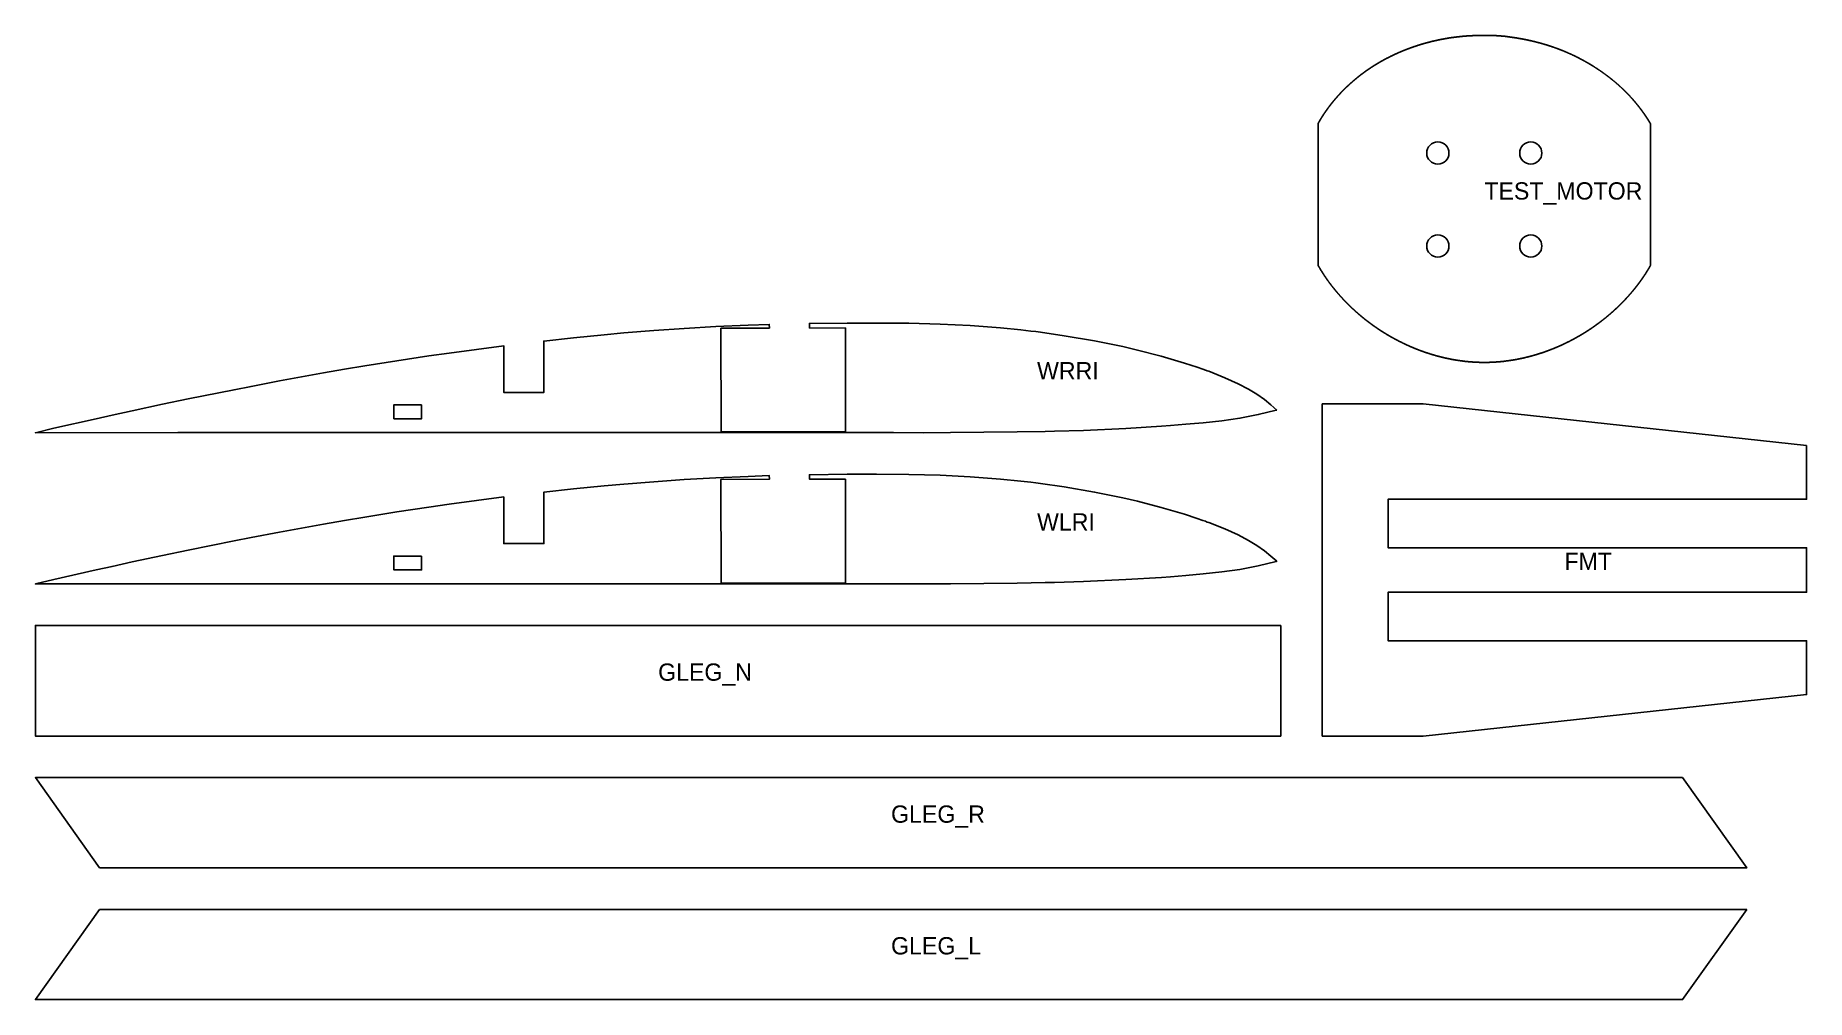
# Model space of a CAD drawing. Header units: millimetres. Extents: x 0 to 2438, y 0 to 1219.
# Drawn here: x 730.5 to 986.5, y 44.8 to 184.2 of the extents above; entities that cross this region are included whole.
import ezdxf

# ---------------------------------------------------------------- set-up
doc = ezdxf.new("R2010")
doc.units = ezdxf.units.MM
for name, color, linetype in [('CUT_AIRCRAFT', 7, 'Continuous'), ('LABEL_DO_NOT_CUT', 3, 'Continuous'), ('TEST_CUT_FIRST', 1, 'Continuous')]:
    doc.layers.add(name, color=color, linetype=linetype)

msp = doc.modelspace()

# ---------------------------------------------------------------- texts
at = {"layer": 'LABEL_DO_NOT_CUT'}
for s, p in [('TEST_MOTOR', (939.91, 160.45)), ('WRRI', (875.26, 134.47)), ('WLRI', (875.26, 112.62)), ('FMT', (951.49, 106.91)), ('GLEG_N', (820.49, 90.91)), ('GLEG_R', (854.16, 70.39)), ('GLEG_L', (854.16, 51.36))]:
    msp.add_text(s, height=2.5, dxfattribs=at).set_placement(p)

# ---------------------------------------------------------------- linework, layer by layer
at = {"layer": 'CUT_AIRCRAFT'}
for points in [[(909.91, 130.02), (909.84, 130), (907.22, 129.38), (904.59, 128.85), (901.99, 128.49), (899.28, 128.2), (896.76, 127.98), (894.56, 127.8), (893.25, 127.7), (888.07, 127.37), (881.95, 127.1), (877.77, 126.97), (876.43, 126.94), (872.4, 126.86), (862.76, 126.77), (858.87, 126.76), (854.5, 126.77), (847.38, 126.77), (845.08, 126.77), (844.52, 126.77), (843.65, 126.78), (842.85, 126.78), (831.18, 126.78), (824.61, 126.77), (816.7, 126.77), (813.6, 126.77), (812.08, 126.77), (811.29, 126.77), (810.93, 126.77), (809.62, 126.77), (807.76, 126.77), (797.19, 126.77), (787.65, 126.77), (768.82, 126.77), (751.09, 126.77), (730.49, 126.76), (733.15, 127.39), (739.28, 128.78), (741.57, 129.29), (744.48, 129.93), (748.86, 130.87), (752.58, 131.64), (759.19, 132.97), (761.65, 133.45), (765.77, 134.24), (772.11, 135.39), (775.17, 135.92), (778.09, 136.41), (782.73, 137.15), (787.33, 137.85), (790.28, 138.27), (798.17, 139.32), (798.18, 132.59), (803.98, 132.59), (803.97, 140.01), (808.24, 140.48), (812.68, 140.92), (815.52, 141.18), (819.89, 141.53), (824.23, 141.83), (828.81, 142.09), (833.51, 142.3), (836.56, 142.4), (836.57, 141.87), (829.56, 141.86), (829.59, 126.86), (847.59, 126.89), (847.56, 141.89), (842.37, 141.88), (842.36, 142.54), (847.81, 142.6), (849.98, 142.61), (852.06, 142.61), (856.73, 142.57), (861.26, 142.46), (865.61, 142.24), (870, 141.91), (872.91, 141.62), (874.35, 141.45), (875.06, 141.37), (875.4, 141.32), (875.76, 141.28), (879.17, 140.78), (883.58, 140.03), (887.64, 139.2), (889.77, 138.7), (893.18, 137.82), (896.55, 136.83), (898.38, 136.23), (899.2, 135.94), (899.59, 135.81), (899.77, 135.74), (899.87, 135.7), (900.07, 135.63), (902.42, 134.7), (904.32, 133.84), (905.84, 133.04), (907.03, 132.31), (908.13, 131.54), (909.05, 130.79)], [(786.28, 130.78), (782.28, 130.77), (782.29, 128.77), (786.29, 128.78)], [(986.49, 124.91), (986.49, 117.13), (925.99, 117.13), (925.99, 110.13), (986.49, 110.13), (986.49, 103.69), (925.99, 103.69), (925.99, 96.69), (986.49, 96.69), (986.49, 88.91), (931.06, 82.91), (916.49, 82.91), (916.49, 130.91), (931.06, 130.91)], [(909.84, 108.15), (907.22, 107.53), (904.59, 107), (901.99, 106.64), (899.28, 106.35), (896.76, 106.13), (894.56, 105.94), (893.25, 105.85), (888.07, 105.52), (881.95, 105.25), (877.77, 105.12), (876.43, 105.09), (872.4, 105.01), (862.76, 104.92), (858.87, 104.91), (854.5, 104.91), (847.38, 104.92), (845.08, 104.92), (844.52, 104.92), (843.65, 104.92), (842.85, 104.92), (831.18, 104.92), (824.61, 104.92), (816.7, 104.92), (813.6, 104.92), (812.08, 104.92), (811.29, 104.92), (810.93, 104.92), (809.62, 104.92), (807.76, 104.92), (797.19, 104.92), (787.65, 104.92), (768.82, 104.92), (751.09, 104.91), (730.49, 104.91), (733.15, 105.54), (739.28, 106.93), (741.57, 107.44), (744.48, 108.08), (748.86, 109.01), (752.58, 109.79), (759.19, 111.12), (761.65, 111.6), (765.77, 112.38), (772.11, 113.53), (775.17, 114.07), (778.09, 114.55), (782.73, 115.3), (787.33, 116), (790.28, 116.42), (798.17, 117.47), (798.18, 110.74), (803.98, 110.74), (803.97, 118.16), (808.24, 118.63), (812.68, 119.07), (815.52, 119.32), (819.89, 119.68), (824.23, 119.98), (828.81, 120.24), (833.51, 120.45), (836.56, 120.55), (836.57, 120.02), (829.56, 120.01), (829.59, 105.01), (847.59, 105.04), (847.56, 120.04), (842.37, 120.03), (842.36, 120.69), (847.81, 120.75), (849.98, 120.76), (852.06, 120.76), (856.73, 120.72), (861.26, 120.6), (865.61, 120.39), (870, 120.06), (872.91, 119.77), (874.35, 119.6), (875.06, 119.51), (875.4, 119.47), (875.76, 119.42), (879.17, 118.93), (883.58, 118.18), (887.64, 117.34), (889.77, 116.85), (893.18, 115.97), (896.55, 114.98), (898.38, 114.38), (899.2, 114.09), (899.59, 113.95), (899.77, 113.89), (899.87, 113.85), (900.07, 113.78), (902.42, 112.85), (904.32, 111.99), (905.84, 111.19), (907.03, 110.46), (908.13, 109.68), (909.05, 108.93), (909.91, 108.17)], [(786.28, 108.93), (782.28, 108.92), (782.29, 106.92), (786.29, 106.93)], [(910.49, 98.91), (910.49, 82.91), (730.49, 82.91), (730.49, 98.91)], [(968.56, 76.91), (977.84, 63.87), (739.76, 63.87), (730.49, 76.91)], [(977.84, 57.87), (968.56, 44.84), (730.49, 44.84), (739.76, 57.87)]]:
    msp.add_lwpolyline(points, close=True, dxfattribs=at)
at = {"layer": 'TEST_CUT_FIRST'}
for points in [[(915.91, 150.9), (915.91, 171.49), (915.91, 171.49), (915.91, 171.49), (915.91, 171.49), (915.91, 171.49), (915.91, 171.49), (915.91, 171.49), (915.91, 171.49), (915.91, 171.49), (915.91, 171.49), (915.91, 171.49), (915.91, 171.49), (915.91, 171.49), (915.91, 171.49), (915.91, 171.49), (915.91, 171.49), (915.91, 171.5), (915.91, 171.5), (915.91, 171.5), (915.91, 171.5), (915.91, 171.5), (915.91, 171.5), (915.91, 171.5), (915.91, 171.5), (915.91, 171.5), (915.91, 171.5), (915.91, 171.5), (915.91, 171.5), (915.91, 171.5), (915.91, 171.5), (915.91, 171.5), (915.91, 171.5), (915.91, 171.5), (915.91, 171.5), (915.91, 171.5), (915.91, 171.5), (915.91, 171.5), (915.91, 171.5), (915.91, 171.5), (915.91, 171.5), (915.91, 171.5), (915.91, 171.5), (915.91, 171.5), (915.91, 171.5), (915.91, 171.5), (915.91, 171.5), (915.91, 171.5), (915.91, 171.5), (915.91, 171.5), (915.91, 171.5), (915.91, 171.5), (915.91, 171.5), (915.91, 171.5), (915.91, 171.5), (915.91, 171.5), (915.91, 171.5), (915.91, 171.5), (915.91, 171.5), (915.91, 171.5), (915.91, 171.5), (915.91, 171.5), (915.91, 171.5), (915.91, 171.51), (915.91, 171.51), (915.91, 171.51), (915.91, 171.51), (915.91, 171.51), (915.91, 171.51), (915.91, 171.51), (915.91, 171.51), (915.92, 171.51), (915.92, 171.51), (915.92, 171.51), (915.92, 171.51), (915.92, 171.51), (915.92, 171.51), (915.92, 171.51), (915.92, 171.51), (915.92, 171.51), (915.92, 171.51), (915.92, 171.51), (915.92, 171.51), (915.92, 171.51), (915.92, 171.51), (915.92, 171.51), (915.92, 171.51), (915.92, 171.51), (915.92, 171.51), (915.92, 171.51), (915.92, 171.51), (915.92, 171.51), (915.92, 171.51), (915.92, 171.51), (915.92, 171.51), (915.92, 171.51), (915.92, 171.51), (915.92, 171.51), (915.92, 171.51), (915.92, 171.51), (915.92, 171.51), (915.92, 171.51), (915.92, 171.51), (915.92, 171.51), (915.92, 171.51), (915.92, 171.51), (915.92, 171.51), (915.92, 171.51), (915.92, 171.51), (915.92, 171.52), (915.92, 171.52), (915.92, 171.52), (915.92, 171.52), (915.92, 171.52), (915.92, 171.52), (915.92, 171.52), (915.92, 171.52), (915.92, 171.52), (915.92, 171.52), (915.92, 171.52), (915.92, 171.52), (915.92, 171.52), (915.92, 171.52), (915.92, 171.52), (915.92, 171.52), (915.92, 171.52), (915.92, 171.52), (915.92, 171.52), (915.92, 171.52), (915.92, 171.52), (915.92, 171.52), (915.92, 171.52), (915.92, 171.52), (915.92, 171.52), (915.92, 171.52), (915.92, 171.52), (915.92, 171.52), (915.92, 171.52), (915.92, 171.52), (915.92, 171.52), (915.92, 171.52), (915.92, 171.52), (915.92, 171.52), (915.92, 171.52), (915.92, 171.52), (915.92, 171.52), (915.92, 171.52), (915.92, 171.52), (915.92, 171.52), (915.92, 171.52), (915.92, 171.52), (915.92, 171.52), (915.93, 171.52), (915.93, 171.52), (915.93, 171.52), (915.93, 171.53), (915.93, 171.53), (915.93, 171.53), (915.93, 171.53), (915.93, 171.53), (915.93, 171.53), (915.93, 171.53), (915.93, 171.53), (915.93, 171.53), (915.93, 171.53), (915.93, 171.53), (915.93, 171.53), (915.93, 171.53), (915.93, 171.53), (915.93, 171.53), (915.93, 171.53), (915.93, 171.53), (915.93, 171.53), (915.93, 171.53), (915.93, 171.53), (915.93, 171.53), (915.93, 171.53), (915.93, 171.53), (915.93, 171.53), (915.93, 171.53), (915.93, 171.53), (915.93, 171.53), (915.93, 171.53), (915.93, 171.53), (915.93, 171.53), (915.93, 171.53), (915.93, 171.53), (915.93, 171.53), (915.93, 171.53), (915.93, 171.53), (915.93, 171.53), (915.93, 171.53), (915.93, 171.53), (915.93, 171.53), (915.93, 171.53), (915.93, 171.53), (915.93, 171.53), (915.93, 171.53), (915.93, 171.53), (915.93, 171.53), (915.93, 171.53), (915.93, 171.54), (915.93, 171.54), (915.93, 171.54), (915.93, 171.54), (915.93, 171.54), (915.93, 171.54), (915.93, 171.54), (915.93, 171.54), (915.93, 171.54), (915.93, 171.54), (915.93, 171.54), (915.93, 171.54), (915.93, 171.54), (915.93, 171.54), (915.93, 171.54), (915.93, 171.54), (915.93, 171.54), (915.93, 171.54), (915.93, 171.54), (915.93, 171.54), (915.93, 171.54), (915.94, 171.54), (915.94, 171.55), (915.94, 171.55), (915.94, 171.55), (915.94, 171.55), (915.94, 171.56), (915.95, 171.56), (915.95, 171.56), (915.95, 171.57), (915.95, 171.57), (915.95, 171.57), (915.95, 171.57), (915.96, 171.58), (915.96, 171.58), (915.96, 171.58), (915.96, 171.59), (915.96, 171.59), (915.96, 171.59), (915.97, 171.6), (915.97, 171.6), (915.97, 171.6), (915.97, 171.6), (915.97, 171.61), (915.97, 171.61), (915.98, 171.61), (915.98, 171.62), (915.98, 171.62), (915.98, 171.62), (915.98, 171.62), (915.98, 171.63), (915.99, 171.63), (915.99, 171.63), (915.99, 171.64), (915.99, 171.64), (915.99, 171.64), (915.99, 171.64), (915.99, 171.65), (916, 171.65), (916, 171.65), (916, 171.65), (916, 171.66), (916, 171.66), (916, 171.66), (916.01, 171.66), (916.01, 171.67), (916.01, 171.67), (916.01, 171.67), (916.01, 171.68), (916.01, 171.68), (916.01, 171.68), (916.02, 171.68), (916.02, 171.69), (916.02, 171.69), (916.02, 171.69), (916.02, 171.69), (916.02, 171.7), (916.03, 171.7), (916.03, 171.7), (916.03, 171.7), (916.03, 171.71), (916.03, 171.71), (916.03, 171.71), (916.03, 171.71), (916.04, 171.72), (916.04, 171.72), (916.04, 171.72), (916.04, 171.73), (916.04, 171.73), (916.04, 171.73), (916.05, 171.73), (916.05, 171.74), (916.05, 171.74), (916.05, 171.74), (916.05, 171.74), (916.05, 171.75), (916.05, 171.75), (916.06, 171.75), (916.06, 171.75), (916.06, 171.76), (916.06, 171.76), (916.06, 171.76), (916.06, 171.77), (916.07, 171.77), (916.07, 171.77), (916.07, 171.77), (916.07, 171.78), (916.07, 171.78), (916.07, 171.78), (916.07, 171.78), (916.08, 171.79), (916.08, 171.79), (916.08, 171.79), (916.08, 171.79), (916.08, 171.8), (916.08, 171.8), (916.09, 171.8), (916.09, 171.81), (916.09, 171.81), (916.09, 171.81), (916.09, 171.81), (916.09, 171.82), (916.09, 171.82), (916.1, 171.82), (916.1, 171.82), (916.1, 171.83), (916.1, 171.83), (916.1, 171.83), (916.1, 171.83), (916.11, 171.84), (916.11, 171.84), (916.11, 171.84), (916.11, 171.84), (916.11, 171.85), (916.11, 171.85), (916.12, 171.85), (916.12, 171.86), (916.12, 171.86), (916.12, 171.86), (916.12, 171.86), (916.12, 171.87), (916.12, 171.87), (916.13, 171.87), (916.13, 171.87), (916.13, 171.88), (916.13, 171.88), (916.13, 171.88), (916.13, 171.88), (916.14, 171.89), (916.14, 171.89), (916.14, 171.89), (916.14, 171.9), (916.14, 171.9), (916.14, 171.9), (916.14, 171.9), (916.15, 171.91), (916.15, 171.91), (916.15, 171.91), (916.15, 171.91), (916.15, 171.92), (916.15, 171.92), (916.16, 171.92), (916.16, 171.92), (916.16, 171.93), (916.16, 171.93), (916.16, 171.93), (916.16, 171.93), (916.17, 171.94), (916.17, 171.94), (916.17, 171.94), (916.17, 171.95), (916.17, 171.95), (916.17, 171.95), (916.17, 171.95), (916.18, 171.96), (916.18, 171.96), (916.18, 171.96), (916.18, 171.96), (916.18, 171.97), (916.18, 171.97), (916.19, 171.97), (916.19, 171.97), (916.19, 171.98), (916.19, 171.98), (916.19, 171.98), (916.19, 171.98), (916.2, 171.99), (916.2, 171.99), (916.2, 171.99), (916.2, 172), (916.2, 172), (916.2, 172), (916.2, 172), (916.21, 172.01), (916.21, 172.01), (916.21, 172.01), (916.21, 172.01), (916.21, 172.02), (916.21, 172.02), (916.22, 172.02), (916.22, 172.02), (916.22, 172.03), (916.22, 172.03), (916.22, 172.03), (916.22, 172.03), (916.23, 172.04), (916.23, 172.04), (916.23, 172.04), (916.23, 172.05), (916.23, 172.05), (916.23, 172.05), (916.23, 172.05), (916.24, 172.06), (916.24, 172.06), (916.24, 172.06), (916.24, 172.06), (916.24, 172.07), (916.24, 172.07), (916.25, 172.07), (916.25, 172.07), (916.25, 172.08), (916.25, 172.08), (916.25, 172.08), (916.25, 172.08), (916.26, 172.09), (916.26, 172.09), (916.26, 172.09), (916.26, 172.1), (916.26, 172.1), (916.26, 172.1), (916.27, 172.1), (916.27, 172.11), (916.27, 172.11), (916.27, 172.11), (916.27, 172.11), (916.27, 172.12), (916.27, 172.12), (916.28, 172.12), (916.28, 172.12), (916.28, 172.13), (916.28, 172.13), (916.28, 172.13), (916.28, 172.13), (916.29, 172.14), (916.29, 172.14), (916.29, 172.14), (916.29, 172.15), (916.3, 172.16), (916.3, 172.16), (916.3, 172.17), (916.31, 172.17), (916.31, 172.18), (916.31, 172.18), (916.32, 172.19), (916.32, 172.19), (916.32, 172.2), (916.33, 172.21), (916.33, 172.21), (916.33, 172.22), (916.34, 172.22), (916.34, 172.23), (916.34, 172.23), (916.35, 172.24), (916.35, 172.24), (916.35, 172.25), (916.36, 172.25), (916.36, 172.26), (916.36, 172.26), (916.37, 172.27), (916.37, 172.28), (916.37, 172.28), (916.38, 172.29), (916.38, 172.29), (916.38, 172.3), (916.39, 172.3), (916.39, 172.31), (916.39, 172.31), (916.4, 172.32), (916.4, 172.32), (916.4, 172.32), (916.4, 172.32), (916.4, 172.33), (916.41, 172.33), (916.41, 172.33), (916.41, 172.34), (916.41, 172.34), (916.41, 172.34), (916.41, 172.34), (916.42, 172.35), (916.42, 172.35), (916.42, 172.35), (916.42, 172.36), (916.42, 172.36), (916.42, 172.36), (916.43, 172.36), (916.43, 172.37), (916.43, 172.37), (916.43, 172.37), (916.43, 172.38), (916.44, 172.38), (916.44, 172.38), (916.44, 172.38), (916.44, 172.39), (916.44, 172.39), (916.44, 172.39), (916.45, 172.4), (916.45, 172.4), (916.45, 172.4), (916.45, 172.4), (916.45, 172.41), (916.45, 172.41), (916.46, 172.41), (916.46, 172.41), (916.46, 172.42), (916.46, 172.42), (916.46, 172.42), (916.47, 172.43), (916.47, 172.43), (916.47, 172.43), (916.47, 172.43), (916.47, 172.44), (916.47, 172.44), (916.48, 172.44), (916.48, 172.45), (916.48, 172.45), (916.48, 172.45), (916.48, 172.45), (916.48, 172.46), (916.49, 172.46), (916.49, 172.46), (916.49, 172.47), (916.49, 172.47), (916.49, 172.47), (916.5, 172.47), (916.5, 172.48), (916.5, 172.48), (916.5, 172.48), (916.5, 172.48), (916.5, 172.49), (916.51, 172.49), (916.51, 172.49), (916.51, 172.5), (916.51, 172.5), (916.51, 172.5), (916.52, 172.5), (916.52, 172.51), (916.52, 172.51), (916.52, 172.51), (916.52, 172.52), (916.52, 172.52), (916.53, 172.52), (916.53, 172.52), (916.53, 172.53), (916.53, 172.53), (916.53, 172.53), (916.53, 172.54), (916.54, 172.54), (916.54, 172.54), (916.54, 172.54), (916.54, 172.55), (916.54, 172.55), (916.55, 172.55), (916.55, 172.55), (916.55, 172.56), (916.55, 172.56), (916.55, 172.56), (916.55, 172.57), (916.56, 172.57), (916.56, 172.57), (916.56, 172.57), (916.56, 172.58), (916.56, 172.58), (916.57, 172.58), (916.57, 172.59), (916.57, 172.59), (916.57, 172.59), (916.57, 172.59), (916.57, 172.6), (916.58, 172.6), (916.58, 172.6), (916.58, 172.6), (916.58, 172.61), (916.58, 172.61), (916.59, 172.61), (916.59, 172.62), (916.59, 172.62), (916.59, 172.62), (916.59, 172.62), (916.59, 172.63), (916.6, 172.63), (916.6, 172.63), (916.6, 172.64), (916.6, 172.64), (916.6, 172.64), (916.61, 172.64), (916.61, 172.65), (916.61, 172.65), (916.61, 172.65), (916.61, 172.66), (916.61, 172.66), (916.62, 172.66), (916.62, 172.66), (916.62, 172.67), (916.62, 172.67), (916.62, 172.67), (916.62, 172.67), (916.63, 172.68), (916.63, 172.68), (916.63, 172.68), (916.63, 172.69), (916.63, 172.69), (916.64, 172.69), (916.64, 172.69), (916.64, 172.7), (916.64, 172.7), (916.64, 172.7), (916.64, 172.71), (916.65, 172.71), (916.65, 172.71), (916.65, 172.71), (916.65, 172.72), (916.65, 172.72), (916.66, 172.72), (916.66, 172.72), (916.66, 172.73), (916.66, 172.73), (916.66, 172.73), (916.66, 172.74), (916.67, 172.74), (916.67, 172.74), (916.67, 172.74), (916.67, 172.75), (916.67, 172.75), (916.68, 172.75), (916.68, 172.75), (916.68, 172.76), (916.68, 172.76), (916.68, 172.76), (916.68, 172.77), (916.69, 172.77), (916.69, 172.77), (916.69, 172.77), (916.69, 172.78), (916.69, 172.78), (916.7, 172.78), (916.7, 172.79), (916.7, 172.79), (916.7, 172.79), (916.7, 172.79), (916.71, 172.8), (916.71, 172.8), (916.71, 172.8), (916.71, 172.8), (916.71, 172.81), (916.71, 172.81), (916.72, 172.81), (916.72, 172.82), (916.72, 172.82), (916.72, 172.82), (916.72, 172.82), (916.73, 172.83), (916.73, 172.83), (916.73, 172.83), (916.73, 172.84), (916.73, 172.84), (916.73, 172.84), (916.74, 172.84), (916.74, 172.85), (916.74, 172.85), (916.74, 172.85), (916.75, 172.86), (916.75, 172.86), (916.75, 172.87), (916.76, 172.88), (916.76, 172.88), (916.77, 172.89), (916.77, 172.89), (916.77, 172.9), (916.78, 172.9), (916.78, 172.91), (916.78, 172.91), (916.79, 172.92), (916.79, 172.92), (916.79, 172.93), (916.8, 172.93), (916.8, 172.94), (916.8, 172.94), (916.81, 172.95), (916.81, 172.96), (916.82, 172.96), (916.82, 172.97), (916.82, 172.97), (916.83, 172.98), (916.83, 172.98), (916.83, 172.99), (916.84, 172.99), (916.84, 173), (916.84, 173), (916.85, 173.01), (916.85, 173.01), (916.85, 173.02), (916.86, 173.02), (916.86, 173.03), (916.86, 173.03), (916.86, 173.03), (916.86, 173.03), (916.87, 173.03), (916.87, 173.04), (916.87, 173.04), (916.87, 173.04), (916.87, 173.05), (916.87, 173.05), (916.88, 173.05), (916.88, 173.05), (916.88, 173.06), (916.88, 173.06), (916.88, 173.06), (916.88, 173.06), (916.89, 173.07), (916.89, 173.07), (916.89, 173.07), (916.89, 173.07), (916.89, 173.08), (916.9, 173.08), (916.9, 173.08), (916.9, 173.08), (916.9, 173.09), (916.9, 173.09), (916.9, 173.09), (916.91, 173.09), (916.91, 173.1), (916.91, 173.1), (916.91, 173.1), (916.91, 173.1), (916.91, 173.11), (916.92, 173.11), (916.92, 173.11), (916.92, 173.11), (916.92, 173.12), (916.92, 173.12), (916.93, 173.12), (916.93, 173.12), (916.93, 173.13), (916.93, 173.13), (916.93, 173.13), (916.93, 173.13), (916.94, 173.14), (916.94, 173.14), (916.94, 173.14), (916.94, 173.15), (916.94, 173.15), (916.94, 173.15), (916.95, 173.15), (916.95, 173.16), (916.95, 173.16), (916.95, 173.16), (916.95, 173.16), (916.96, 173.17), (916.96, 173.17), (916.96, 173.17), (916.96, 173.17), (916.96, 173.18), (916.96, 173.18), (916.97, 173.18), (916.97, 173.18), (916.97, 173.19), (916.97, 173.19), (916.97, 173.19), (916.97, 173.19), (916.98, 173.2), (916.98, 173.2), (916.98, 173.2), (916.98, 173.2), (916.98, 173.21), (916.99, 173.21), (916.99, 173.21), (916.99, 173.21), (916.99, 173.22), (916.99, 173.22), (916.99, 173.22), (917, 173.22), (917, 173.23), (917, 173.23), (917, 173.23), (917, 173.23), (917.01, 173.24), (917.01, 173.24), (917.01, 173.24), (917.01, 173.24), (917.01, 173.25), (917.01, 173.25), (917.02, 173.25), (917.02, 173.25), (917.02, 173.26), (917.02, 173.26), (917.02, 173.26), (917.02, 173.26), (917.03, 173.27), (917.03, 173.27), (917.03, 173.27), (917.03, 173.28), (917.03, 173.28), (917.04, 173.28), (917.04, 173.28), (917.04, 173.29), (917.04, 173.29), (917.04, 173.29), (917.04, 173.29), (917.05, 173.3), (917.05, 173.3), (917.05, 173.3), (917.05, 173.3), (917.05, 173.31), (917.06, 173.31), (917.06, 173.31), (917.06, 173.31), (917.06, 173.32), (917.06, 173.32), (917.06, 173.32), (917.07, 173.32), (917.07, 173.33), (917.07, 173.33), (917.07, 173.33), (917.07, 173.33), (917.07, 173.34), (917.08, 173.34), (917.08, 173.34), (917.08, 173.34), (917.08, 173.35), (917.08, 173.35), (917.09, 173.35), (917.09, 173.35), (917.09, 173.36), (917.09, 173.36), (917.09, 173.36), (917.09, 173.36), (917.1, 173.37), (917.1, 173.37), (917.1, 173.37), (917.1, 173.37), (917.1, 173.38), (917.11, 173.38), (917.11, 173.38), (917.11, 173.38), (917.11, 173.39), (917.11, 173.39), (917.11, 173.39), (917.12, 173.39), (917.12, 173.4), (917.12, 173.4), (917.12, 173.4), (917.12, 173.4), (917.13, 173.41), (917.13, 173.41), (917.13, 173.41), (917.13, 173.41), (917.13, 173.42), (917.13, 173.42), (917.14, 173.42), (917.14, 173.42), (917.14, 173.43), (917.14, 173.43), (917.14, 173.43), (917.15, 173.43), (917.15, 173.44), (917.15, 173.44), (917.15, 173.44), (917.15, 173.44), (917.15, 173.45), (917.16, 173.45), (917.16, 173.45), (917.16, 173.45), (917.16, 173.46), (917.16, 173.46), (917.17, 173.46), (917.17, 173.47), (917.17, 173.47), (917.17, 173.47), (917.17, 173.47), (917.17, 173.48), (917.18, 173.48), (917.18, 173.48), (917.18, 173.48), (917.18, 173.49), (917.18, 173.49), (917.19, 173.49), (917.19, 173.49), (917.19, 173.5), (917.19, 173.5), (917.19, 173.5), (917.19, 173.5), (917.2, 173.5), (917.2, 173.51), (917.2, 173.51), (917.2, 173.52), (917.21, 173.52), (917.21, 173.53), (917.22, 173.53), (917.22, 173.54), (917.22, 173.54), (917.23, 173.55), (917.23, 173.55), (917.23, 173.56), (917.24, 173.56), (917.24, 173.57), (917.25, 173.57), (917.25, 173.58), (917.25, 173.58), (917.26, 173.59), (917.26, 173.59), (917.26, 173.6), (917.27, 173.6), (917.27, 173.61), (917.27, 173.61), (917.28, 173.62), (917.28, 173.62), (917.29, 173.63), (917.29, 173.63), (917.29, 173.64), (917.3, 173.64), (917.3, 173.65), (917.3, 173.65), (917.31, 173.66), (917.31, 173.66), (917.31, 173.67), (917.32, 173.67), (917.32, 173.67), (917.32, 173.68), (917.32, 173.68), (917.32, 173.68), (917.33, 173.68), (917.33, 173.69), (917.33, 173.69), (917.33, 173.69), (917.33, 173.69), (917.33, 173.7), (917.34, 173.7), (917.34, 173.7), (917.34, 173.7), (917.34, 173.7), (917.34, 173.71), (917.35, 173.71), (917.35, 173.71), (917.35, 173.71), (917.35, 173.72), (917.35, 173.72), (917.35, 173.72), (917.36, 173.72), (917.36, 173.73), (917.36, 173.73), (917.36, 173.73), (917.36, 173.73), (917.37, 173.74), (917.37, 173.74), (917.37, 173.74), (917.37, 173.74), (917.37, 173.75), (917.38, 173.75), (917.38, 173.75), (917.38, 173.75), (917.38, 173.76), (917.38, 173.76), (917.38, 173.76), (917.39, 173.76), (917.39, 173.77), (917.39, 173.77), (917.39, 173.77), (917.39, 173.77), (917.4, 173.78), (917.4, 173.78), (917.4, 173.78), (917.4, 173.78), (917.4, 173.79), (917.4, 173.79), (917.41, 173.79), (917.41, 173.79), (917.41, 173.8), (917.41, 173.8), (917.41, 173.8), (917.42, 173.8), (917.42, 173.81), (917.42, 173.81), (917.42, 173.81), (917.42, 173.81), (917.42, 173.82), (917.43, 173.82), (917.43, 173.82), (917.43, 173.82), (917.43, 173.83), (917.43, 173.83), (917.44, 173.83), (917.44, 173.83), (917.44, 173.84), (917.44, 173.84), (917.44, 173.84), (917.45, 173.84), (917.45, 173.85), (917.45, 173.85), (917.45, 173.85), (917.45, 173.85), (917.45, 173.86), (917.46, 173.86), (917.46, 173.86), (917.46, 173.86), (917.46, 173.87), (917.46, 173.87), (917.47, 173.87), (917.47, 173.87), (917.47, 173.88), (917.47, 173.88), (917.47, 173.88), (917.47, 173.88), (917.48, 173.88), (917.48, 173.89), (917.48, 173.89), (917.48, 173.89), (917.48, 173.89), (917.49, 173.9), (917.49, 173.9), (917.49, 173.9), (917.49, 173.9), (917.49, 173.91), (917.5, 173.91), (917.5, 173.91), (917.5, 173.91), (917.5, 173.92), (917.5, 173.92), (917.5, 173.92), (917.51, 173.92), (917.51, 173.93), (917.51, 173.93), (917.51, 173.93), (917.51, 173.93), (917.52, 173.94), (917.52, 173.94), (917.52, 173.94), (917.52, 173.94), (917.52, 173.95), (917.53, 173.95), (917.53, 173.95), (917.53, 173.95), (917.53, 173.96), (917.53, 173.96), (917.53, 173.96), (917.54, 173.96), (917.54, 173.97), (917.54, 173.97), (917.54, 173.97), (917.54, 173.97), (917.55, 173.98), (917.55, 173.98), (917.55, 173.98), (917.55, 173.98), (917.55, 173.99), (917.56, 173.99), (917.56, 173.99), (917.56, 173.99), (917.56, 174), (917.56, 174), (917.56, 174), (917.57, 174), (917.57, 174), (917.57, 174.01), (917.57, 174.01), (917.57, 174.01), (917.58, 174.01), (917.58, 174.02), (917.58, 174.02), (917.58, 174.02), (917.58, 174.02), (917.59, 174.03), (917.59, 174.03), (917.59, 174.03), (917.59, 174.03), (917.59, 174.04), (917.59, 174.04), (917.6, 174.04), (917.6, 174.04), (917.6, 174.05), (917.6, 174.05), (917.6, 174.05), (917.61, 174.05), (917.61, 174.06), (917.61, 174.06), (917.61, 174.06), (917.61, 174.06), (917.62, 174.07), (917.62, 174.07), (917.62, 174.07), (917.62, 174.07), (917.62, 174.08), (917.62, 174.08), (917.63, 174.08), (917.63, 174.08), (917.63, 174.09), (917.63, 174.09), (917.63, 174.09), (917.64, 174.09), (917.64, 174.1), (917.64, 174.1), (917.64, 174.1), (917.64, 174.1), (917.65, 174.1), (917.65, 174.11), (917.65, 174.11), (917.65, 174.11), (917.65, 174.11), (917.65, 174.12), (917.66, 174.12), (917.66, 174.12), (917.66, 174.12), (917.66, 174.13), (917.66, 174.13), (917.67, 174.13), (917.67, 174.13), (917.67, 174.14), (917.67, 174.14), (917.67, 174.14), (917.68, 174.15), (917.68, 174.15), (917.69, 174.16), (917.69, 174.16), (917.69, 174.17), (917.7, 174.17), (917.7, 174.18), (917.71, 174.18), (917.71, 174.19), (917.71, 174.19), (917.72, 174.2), (917.72, 174.2), (917.72, 174.21), (917.73, 174.21), (917.73, 174.22), (917.74, 174.22), (917.74, 174.23), (917.74, 174.23), (917.75, 174.24), (917.75, 174.24), (917.76, 174.25), (917.76, 174.25), (917.76, 174.26), (917.77, 174.26), (917.77, 174.27), (917.77, 174.27), (917.78, 174.28), (917.78, 174.28), (917.79, 174.29), (917.79, 174.29), (917.79, 174.29), (917.8, 174.3), (917.8, 174.3), (917.8, 174.3), (917.8, 174.3), (917.8, 174.31), (917.81, 174.31), (917.81, 174.31), (917.81, 174.31), (917.81, 174.32), (917.81, 174.32), (917.82, 174.32), (917.82, 174.32), (917.82, 174.33), (917.82, 174.33), (917.82, 174.33), (917.82, 174.33), (917.83, 174.34), (917.83, 174.34), (917.83, 174.34), (917.83, 174.34), (917.83, 174.35), (917.84, 174.35), (917.84, 174.35), (917.84, 174.35), (917.84, 174.36), (917.84, 174.36), (917.85, 174.36), (917.85, 174.36), (917.85, 174.36), (917.85, 174.37), (917.85, 174.37), (917.86, 174.37), (917.86, 174.37), (917.86, 174.38), (917.86, 174.38), (917.86, 174.38), (917.87, 174.38), (917.87, 174.39), (917.87, 174.39), (917.87, 174.39), (917.87, 174.39), (917.87, 174.4), (917.88, 174.4), (917.88, 174.4), (917.88, 174.4), (917.88, 174.41), (917.88, 174.41), (917.89, 174.41), (917.89, 174.41), (917.89, 174.42), (917.89, 174.42), (917.89, 174.42), (917.9, 174.42), (917.9, 174.43), (917.9, 174.43), (917.9, 174.43), (917.9, 174.43), (917.91, 174.43), (917.91, 174.44), (917.91, 174.44), (917.91, 174.44), (917.91, 174.44), (917.92, 174.45), (917.92, 174.45), (917.92, 174.45), (917.92, 174.45), (917.92, 174.46), (917.93, 174.46), (917.93, 174.46), (917.93, 174.46), (917.93, 174.47), (917.93, 174.47), (917.94, 174.47), (917.94, 174.47), (917.94, 174.48), (917.94, 174.48), (917.94, 174.48), (917.95, 174.48), (917.95, 174.49), (917.95, 174.49), (917.95, 174.49), (917.95, 174.49), (917.95, 174.5), (917.96, 174.5), (917.96, 174.5), (917.96, 174.5), (917.96, 174.5), (917.96, 174.51), (917.97, 174.51), (917.97, 174.51), (917.97, 174.51), (917.97, 174.52), (917.97, 174.52), (917.98, 174.52), (917.98, 174.52), (917.98, 174.53), (917.98, 174.53), (917.98, 174.53), (917.99, 174.53), (917.99, 174.54), (917.99, 174.54), (917.99, 174.54), (917.99, 174.54), (918, 174.55), (918, 174.55), (918, 174.55), (918, 174.55), (918, 174.56), (918.01, 174.56), (918.01, 174.56), (918.01, 174.56), (918.01, 174.56), (918.01, 174.57), (918.02, 174.57), (918.02, 174.57), (918.02, 174.57), (918.02, 174.58), (918.02, 174.58), (918.03, 174.58), (918.03, 174.58), (918.03, 174.59), (918.03, 174.59), (918.03, 174.59), (918.04, 174.59), (918.04, 174.6), (918.04, 174.6), (918.04, 174.6), (918.04, 174.6), (918.04, 174.61), (918.05, 174.61), (918.05, 174.61), (918.05, 174.61), (918.05, 174.62), (918.05, 174.62), (918.06, 174.62), (918.06, 174.62), (918.06, 174.62), (918.06, 174.63), (918.06, 174.63), (918.07, 174.63), (918.07, 174.63), (918.07, 174.64), (918.07, 174.64), (918.07, 174.64), (918.08, 174.64), (918.08, 174.65), (918.08, 174.65), (918.08, 174.65), (918.08, 174.65), (918.09, 174.66), (918.09, 174.66), (918.09, 174.66), (918.09, 174.66), (918.09, 174.67), (918.1, 174.67), (918.1, 174.67), (918.1, 174.67), (918.1, 174.67), (918.1, 174.68), (918.11, 174.68), (918.11, 174.68), (918.11, 174.68), (918.11, 174.69), (918.11, 174.69), (918.12, 174.69), (918.12, 174.69), (918.12, 174.7), (918.12, 174.7), (918.12, 174.7), (918.13, 174.7), (918.13, 174.71), (918.13, 174.71), (918.13, 174.71), (918.13, 174.71), (918.14, 174.72), (918.14, 174.72), (918.14, 174.72), (918.14, 174.72), (918.14, 174.73), (918.15, 174.73), (918.15, 174.73), (918.15, 174.73), (918.15, 174.73), (918.15, 174.74), (918.16, 174.74), (918.16, 174.74), (918.16, 174.74), (918.16, 174.75), (918.16, 174.75), (918.16, 174.75), (918.17, 174.75), (918.17, 174.76), (918.17, 174.76), (918.18, 174.76), (918.18, 174.77), (918.19, 174.78), (918.19, 174.78), (918.19, 174.78), (918.2, 174.79), (918.2, 174.79), (918.21, 174.8), (918.21, 174.8), (918.21, 174.81), (918.22, 174.81), (918.22, 174.82), (918.23, 174.82), (918.23, 174.83), (918.23, 174.83), (918.24, 174.84), (918.24, 174.84), (918.25, 174.85), (918.25, 174.85), (918.25, 174.86), (918.26, 174.86), (918.26, 174.87), (918.27, 174.87), (918.27, 174.87), (918.27, 174.88), (918.28, 174.88), (918.28, 174.89), (918.29, 174.89), (918.29, 174.9), (918.29, 174.9), (918.3, 174.91), (918.3, 174.91), (918.3, 174.91), (918.3, 174.92), (918.31, 174.92), (918.31, 174.92), (918.31, 174.92), (918.31, 174.92), (918.31, 174.93), (918.32, 174.93), (918.32, 174.93), (918.32, 174.93), (918.32, 174.94), (918.32, 174.94), (918.33, 174.94), (918.33, 174.94), (918.33, 174.95), (918.33, 174.95), (918.33, 174.95), (918.34, 174.95), (918.34, 174.95), (918.34, 174.96), (918.34, 174.96), (918.34, 174.96), (918.35, 174.96), (918.35, 174.97), (918.35, 174.97), (918.35, 174.97), (918.35, 174.97), (918.36, 174.98), (918.36, 174.98), (918.36, 174.98), (918.36, 174.98), (918.36, 174.99), (918.37, 174.99), (918.37, 174.99), (918.37, 174.99), (918.37, 174.99), (918.37, 175), (918.38, 175), (918.38, 175), (918.38, 175), (918.38, 175.01), (918.38, 175.01), (918.39, 175.01), (918.39, 175.01), (918.39, 175.02), (918.39, 175.02), (918.39, 175.02), (918.4, 175.02), (918.4, 175.03), (918.4, 175.03), (918.4, 175.03), (918.4, 175.03), (918.41, 175.03), (918.41, 175.04), (918.41, 175.04), (918.41, 175.04), (918.41, 175.04), (918.42, 175.05), (918.42, 175.05), (918.42, 175.05), (918.42, 175.05), (918.42, 175.06), (918.43, 175.06), (918.43, 175.06), (918.43, 175.06), (918.43, 175.07), (918.43, 175.07), (918.44, 175.07), (918.44, 175.07), (918.44, 175.07), (918.44, 175.08), (918.44, 175.08), (918.45, 175.08), (918.45, 175.08), (918.45, 175.09), (918.45, 175.09), (918.45, 175.09), (918.46, 175.09), (918.46, 175.1), (918.46, 175.1), (918.46, 175.1), (918.46, 175.1), (918.47, 175.1), (918.47, 175.11), (918.47, 175.11), (918.47, 175.11), (918.47, 175.11), (918.48, 175.12), (918.48, 175.12), (918.48, 175.12), (918.48, 175.12), (918.48, 175.13), (918.49, 175.13), (918.49, 175.13), (918.49, 175.13), (918.49, 175.14), (918.49, 175.14), (918.5, 175.14), (918.5, 175.14), (918.5, 175.14), (918.5, 175.15), (918.5, 175.15), (918.51, 175.15), (918.51, 175.15), (918.51, 175.16), (918.51, 175.16), (918.52, 175.16), (918.52, 175.16), (918.52, 175.17), (918.52, 175.17), (918.52, 175.17), (918.53, 175.17), (918.53, 175.17), (918.53, 175.18), (918.53, 175.18), (918.53, 175.18), (918.54, 175.18), (918.54, 175.19), (918.54, 175.19), (918.54, 175.19), (918.54, 175.19), (918.55, 175.2), (918.55, 175.2), (918.55, 175.2), (918.55, 175.2), (918.55, 175.2), (918.56, 175.21), (918.56, 175.21), (918.56, 175.21), (918.56, 175.21), (918.56, 175.22), (918.57, 175.22), (918.57, 175.22), (918.57, 175.22), (918.57, 175.23), (918.57, 175.23), (918.58, 175.23), (918.58, 175.23), (918.58, 175.24), (918.58, 175.24), (918.58, 175.24), (918.59, 175.24), (918.59, 175.24), (918.59, 175.25), (918.59, 175.25), (918.59, 175.25), (918.6, 175.25), (918.6, 175.26), (918.6, 175.26), (918.6, 175.26), (918.6, 175.26), (918.61, 175.27), (918.61, 175.27), (918.61, 175.27), (918.61, 175.27), (918.62, 175.27), (918.62, 175.28), (918.62, 175.28), (918.62, 175.28), (918.62, 175.28), (918.63, 175.29), (918.63, 175.29), (918.63, 175.29), (918.63, 175.29), (918.63, 175.3), (918.64, 175.3), (918.64, 175.3), (918.64, 175.3), (918.64, 175.3), (918.64, 175.31), (918.65, 175.31), (918.65, 175.31), (918.65, 175.31), (918.65, 175.32), (918.65, 175.32), (918.66, 175.32), (918.66, 175.32), (918.66, 175.33), (918.66, 175.33), (918.66, 175.33), (918.67, 175.33), (918.67, 175.33), (918.67, 175.34), (918.67, 175.34), (918.67, 175.34), (918.68, 175.34), (918.68, 175.35), (918.68, 175.35), (918.68, 175.35), (918.68, 175.35), (918.69, 175.36), (918.69, 175.36), (918.69, 175.36), (918.7, 175.37), (918.7, 175.37), (918.71, 175.38), (918.71, 175.38), (918.72, 175.39), (918.72, 175.39), (918.72, 175.4), (918.73, 175.4), (918.73, 175.41), (918.74, 175.41), (918.74, 175.42), (918.74, 175.42), (918.75, 175.42), (918.75, 175.43), (918.76, 175.43), (918.76, 175.44), (918.77, 175.44), (918.77, 175.45), (918.77, 175.45), (918.78, 175.46), (918.78, 175.46), (918.79, 175.47), (918.79, 175.47), (918.79, 175.47), (918.8, 175.48), (918.8, 175.48), (918.81, 175.49), (918.81, 175.49), (918.82, 175.5), (918.82, 175.5), (918.82, 175.51), (918.82, 175.51), (918.83, 175.51), (918.83, 175.51), (918.83, 175.51), (918.83, 175.52), (918.83, 175.52), (918.84, 175.52), (918.84, 175.52), (918.84, 175.53), (918.84, 175.53), (918.84, 175.53), (918.85, 175.53), (918.85, 175.53), (918.85, 175.54), (918.85, 175.54), (918.85, 175.54), (918.86, 175.54), (918.86, 175.55), (918.86, 175.55), (918.86, 175.55), (918.87, 175.55), (918.87, 175.55), (918.87, 175.56), (918.87, 175.56), (918.87, 175.56), (918.88, 175.56), (918.88, 175.57), (918.88, 175.57), (918.88, 175.57), (918.88, 175.57), (918.89, 175.58), (918.89, 175.58), (918.89, 175.58), (918.89, 175.58), (918.89, 175.58), (918.9, 175.59), (918.9, 175.59), (918.9, 175.59), (918.9, 175.59), (918.9, 175.6), (918.91, 175.6), (918.91, 175.6), (918.91, 175.6), (918.91, 175.6), (918.92, 175.61), (918.92, 175.61), (918.92, 175.61), (918.92, 175.61), (918.92, 175.62), (918.93, 175.62), (918.93, 175.62), (918.93, 175.62), (918.93, 175.63), (918.93, 175.63), (918.94, 175.63), (918.94, 175.63), (918.94, 175.63), (918.94, 175.64), (918.94, 175.64), (918.95, 175.64), (918.95, 175.64), (918.95, 175.65), (918.95, 175.65), (918.95, 175.65), (918.96, 175.65), (918.96, 175.65), (918.96, 175.66), (918.96, 175.66), (918.97, 175.66), (918.97, 175.66), (918.97, 175.67), (918.97, 175.67), (918.97, 175.67), (918.98, 175.67), (918.98, 175.68), (918.98, 175.68), (918.98, 175.68), (918.98, 175.68), (918.99, 175.68), (918.99, 175.69), (918.99, 175.69), (918.99, 175.69), (918.99, 175.69), (919, 175.7), (919, 175.7), (919, 175.7), (919, 175.7), (919.01, 175.7), (919.01, 175.71), (919.01, 175.71), (919.01, 175.71), (919.01, 175.71), (919.02, 175.72), (919.02, 175.72), (919.02, 175.72), (919.02, 175.72), (919.02, 175.72), (919.03, 175.73), (919.03, 175.73), (919.03, 175.73), (919.03, 175.73), (919.03, 175.74), (919.04, 175.74), (919.04, 175.74), (919.04, 175.74), (919.04, 175.75), (919.05, 175.75), (919.05, 175.75), (919.05, 175.75), (919.05, 175.75), (919.05, 175.76), (919.06, 175.76), (919.06, 175.76), (919.06, 175.76), (919.06, 175.77), (919.06, 175.77), (919.07, 175.77), (919.07, 175.77), (919.07, 175.77), (919.07, 175.78), (919.07, 175.78), (919.08, 175.78), (919.08, 175.78), (919.08, 175.79), (919.08, 175.79), (919.09, 175.79), (919.09, 175.79), (919.09, 175.79), (919.09, 175.8), (919.09, 175.8), (919.1, 175.8), (919.1, 175.8), (919.1, 175.81), (919.1, 175.81), (919.1, 175.81), (919.11, 175.81), (919.11, 175.82), (919.11, 175.82), (919.11, 175.82), (919.11, 175.82), (919.12, 175.82), (919.12, 175.83), (919.12, 175.83), (919.12, 175.83), (919.13, 175.83), (919.13, 175.84), (919.13, 175.84), (919.13, 175.84), (919.13, 175.84), (919.14, 175.84), (919.14, 175.85), (919.14, 175.85), (919.14, 175.85), (919.14, 175.85), (919.15, 175.86), (919.15, 175.86), (919.15, 175.86), (919.15, 175.86), (919.15, 175.86), (919.16, 175.87), (919.16, 175.87), (919.16, 175.87), (919.16, 175.87), (919.17, 175.88), (919.17, 175.88), (919.17, 175.88), (919.17, 175.88), (919.17, 175.88), (919.18, 175.89), (919.18, 175.89), (919.18, 175.89), (919.18, 175.89), (919.18, 175.9), (919.19, 175.9), (919.19, 175.9), (919.19, 175.9), (919.19, 175.9), (919.2, 175.91), (919.2, 175.91), (919.2, 175.91), (919.2, 175.91), (919.2, 175.92), (919.21, 175.92), (919.21, 175.92), (919.21, 175.92), (919.21, 175.93), (919.21, 175.93), (919.22, 175.93), (919.22, 175.93), (919.22, 175.93), (919.22, 175.94), (919.23, 175.94), (919.23, 175.94), (919.24, 175.95), (919.24, 175.95), (919.24, 175.96), (919.25, 175.96), (919.25, 175.97), (919.26, 175.97), (919.26, 175.98), (919.27, 175.98), (919.27, 175.98), (919.27, 175.99), (919.28, 175.99), (919.28, 176), (919.29, 176), (919.29, 176.01), (919.3, 176.01), (919.3, 176.02), (919.3, 176.02), (919.31, 176.02), (919.31, 176.03), (919.32, 176.03), (919.32, 176.04), (919.33, 176.04), (919.33, 176.05), (919.33, 176.05), (919.34, 176.06), (919.34, 176.06), (919.35, 176.07), (919.35, 176.07), (919.36, 176.07), (919.36, 176.08), (919.36, 176.08), (919.36, 176.08), (919.37, 176.09), (919.37, 176.09), (919.37, 176.09), (919.37, 176.09), (919.37, 176.09), (919.38, 176.1), (919.38, 176.1), (919.38, 176.1), (919.38, 176.1), (919.39, 176.1), (919.39, 176.11), (919.39, 176.11), (919.39, 176.11), (919.39, 176.11), (919.4, 176.12), (919.4, 176.12), (919.4, 176.12), (919.4, 176.12), (919.4, 176.12), (919.41, 176.13), (919.41, 176.13), (919.41, 176.13), (919.41, 176.13), (919.42, 176.14), (919.42, 176.14), (919.42, 176.14), (919.42, 176.14), (919.42, 176.14), (919.43, 176.15), (919.43, 176.15), (919.43, 176.15), (919.43, 176.15), (919.43, 176.16), (919.44, 176.16), (919.44, 176.16), (919.44, 176.16), (919.44, 176.16), (919.45, 176.17), (919.45, 176.17), (919.45, 176.17), (919.45, 176.17), (919.45, 176.17), (919.46, 176.18), (919.46, 176.18), (919.46, 176.18), (919.46, 176.18), (919.46, 176.19), (919.47, 176.19), (919.47, 176.19), (919.47, 176.19), (919.47, 176.19), (919.48, 176.2), (919.48, 176.2), (919.48, 176.2), (919.48, 176.2), (919.48, 176.21), (919.49, 176.21), (919.49, 176.21), (919.49, 176.21), (919.49, 176.21), (919.5, 176.22), (919.5, 176.22), (919.5, 176.22), (919.5, 176.22), (919.5, 176.23), (919.51, 176.23), (919.51, 176.23), (919.51, 176.23), (919.51, 176.23), (919.51, 176.24), (919.52, 176.24), (919.52, 176.24), (919.52, 176.24), (919.52, 176.25), (919.53, 176.25), (919.53, 176.25), (919.53, 176.25), (919.53, 176.25), (919.53, 176.26), (919.54, 176.26), (919.54, 176.26), (919.54, 176.26), (919.54, 176.26), (919.54, 176.27), (919.55, 176.27), (919.55, 176.27), (919.55, 176.27), (919.55, 176.28), (919.56, 176.28), (919.56, 176.28), (919.56, 176.28), (919.56, 176.28), (919.56, 176.29), (919.57, 176.29), (919.57, 176.29), (919.57, 176.29), (919.57, 176.3), (919.58, 176.3), (919.58, 176.3), (919.58, 176.3), (919.58, 176.3), (919.58, 176.31), (919.59, 176.31), (919.59, 176.31), (919.59, 176.31), (919.59, 176.31), (919.59, 176.32), (919.6, 176.32), (919.6, 176.32), (919.6, 176.32), (919.6, 176.33), (919.61, 176.33), (919.61, 176.33), (919.61, 176.33), (919.61, 176.33), (919.61, 176.34), (919.62, 176.34), (919.62, 176.34), (919.62, 176.34), (919.62, 176.35), (919.63, 176.35), (919.63, 176.35), (919.63, 176.35), (919.63, 176.35), (919.63, 176.36), (919.64, 176.36), (919.64, 176.36), (919.64, 176.36), (919.64, 176.36), (919.64, 176.37), (919.65, 176.37), (919.65, 176.37), (919.65, 176.37), (919.65, 176.38), (919.66, 176.38), (919.66, 176.38), (919.66, 176.38), (919.66, 176.38), (919.66, 176.39), (919.67, 176.39), (919.67, 176.39), (919.67, 176.39), (919.67, 176.4), (919.68, 176.4), (919.68, 176.4), (919.68, 176.4), (919.68, 176.4), (919.68, 176.41), (919.69, 176.41), (919.69, 176.41), (919.69, 176.41), (919.69, 176.41), (919.69, 176.42), (919.7, 176.42), (919.7, 176.42), (919.7, 176.42), (919.7, 176.43), (919.71, 176.43), (919.71, 176.43), (919.71, 176.43), (919.71, 176.43), (919.71, 176.44), (919.72, 176.44), (919.72, 176.44), (919.72, 176.44), (919.72, 176.45), (919.73, 176.45), (919.73, 176.45), (919.73, 176.45), (919.73, 176.45), (919.73, 176.46), (919.74, 176.46), (919.74, 176.46), (919.74, 176.46), (919.74, 176.46), (919.75, 176.47), (919.75, 176.47), (919.75, 176.47), (919.75, 176.47), (919.75, 176.48), (919.76, 176.48), (919.76, 176.48), (919.76, 176.48), (919.76, 176.48), (919.76, 176.49), (919.77, 176.49), (919.77, 176.49), (919.77, 176.49), (919.77, 176.49), (919.78, 176.5), (919.78, 176.5), (919.78, 176.5), (919.79, 176.51), (919.79, 176.51), (919.8, 176.52), (919.8, 176.52), (919.81, 176.53), (919.81, 176.53), (919.81, 176.53), (919.82, 176.54), (919.82, 176.54), (919.83, 176.55), (919.83, 176.55), (919.84, 176.56), (919.84, 176.56), (919.84, 176.56), (919.85, 176.57), (919.85, 176.57), (919.86, 176.58), (919.86, 176.58), (919.87, 176.59), (919.87, 176.59), (919.88, 176.59), (919.88, 176.6), (919.88, 176.6), (919.89, 176.61), (919.89, 176.61), (919.9, 176.61), (919.9, 176.62), (919.91, 176.62), (919.91, 176.63), (919.91, 176.63), (919.92, 176.63), (919.92, 176.64), (919.92, 176.64), (919.92, 176.64), (919.92, 176.64), (919.93, 176.64), (919.93, 176.65), (919.93, 176.65), (919.93, 176.65), (919.94, 176.65), (919.94, 176.65), (919.94, 176.66), (919.94, 176.66), (919.94, 176.66), (919.95, 176.66), (919.95, 176.66), (919.95, 176.67), (919.95, 176.67), (919.95, 176.67), (919.96, 176.67), (919.96, 176.67), (919.96, 176.68), (919.96, 176.68), (919.97, 176.68), (919.97, 176.68), (919.97, 176.68), (919.97, 176.69), (919.97, 176.69), (919.98, 176.69), (919.98, 176.69), (919.98, 176.7), (919.98, 176.7), (919.98, 176.7), (919.99, 176.7), (919.99, 176.7), (919.99, 176.71), (919.99, 176.71), (920, 176.71), (920, 176.71), (920, 176.71), (920, 176.72), (920, 176.72), (920.01, 176.72), (920.01, 176.72), (920.01, 176.72), (920.01, 176.73), (920.01, 176.73), (920.02, 176.73), (920.02, 176.73), (920.02, 176.73), (920.02, 176.74), (920.03, 176.74), (920.03, 176.74), (920.03, 176.74), (920.03, 176.74), (920.03, 176.75), (920.04, 176.75), (920.04, 176.75), (920.04, 176.75), (920.04, 176.75), (920.04, 176.76), (920.05, 176.76), (920.05, 176.76), (920.05, 176.76), (920.05, 176.76), (920.06, 176.77), (920.06, 176.77), (920.06, 176.77), (920.06, 176.77), (920.06, 176.77), (920.07, 176.78), (920.07, 176.78), (920.07, 176.78), (920.07, 176.78), (920.07, 176.79), (920.08, 176.79), (920.08, 176.79), (920.08, 176.79), (920.08, 176.79), (920.09, 176.8), (920.09, 176.8), (920.09, 176.8), (920.09, 176.8), (920.09, 176.8), (920.1, 176.81), (920.1, 176.81), (920.1, 176.81), (920.1, 176.81), (920.11, 176.81), (920.11, 176.82), (920.11, 176.82), (920.11, 176.82), (920.11, 176.82), (920.12, 176.82), (920.12, 176.83), (920.12, 176.83), (920.12, 176.83), (920.12, 176.83), (920.13, 176.83), (920.13, 176.84), (920.13, 176.84), (920.13, 176.84), (920.14, 176.84), (920.14, 176.84), (920.14, 176.85), (920.14, 176.85), (920.14, 176.85), (920.15, 176.85), (920.15, 176.85), (920.15, 176.86), (920.15, 176.86), (920.15, 176.86), (920.16, 176.86), (920.16, 176.86), (920.16, 176.87), (920.16, 176.87), (920.17, 176.87), (920.17, 176.87), (920.17, 176.87), (920.17, 176.88), (920.17, 176.88), (920.18, 176.88), (920.18, 176.88), (920.18, 176.88), (920.18, 176.89), (920.18, 176.89), (920.19, 176.89), (920.19, 176.89), (920.19, 176.89), (920.19, 176.9), (920.2, 176.9), (920.2, 176.9), (920.2, 176.9), (920.2, 176.9), (920.2, 176.91), (920.21, 176.91), (920.21, 176.91), (920.21, 176.91), (920.21, 176.92), (920.22, 176.92), (920.22, 176.92), (920.22, 176.92), (920.22, 176.92), (920.22, 176.93), (920.23, 176.93), (920.23, 176.93), (920.23, 176.93), (920.23, 176.93), (920.23, 176.94), (920.24, 176.94), (920.24, 176.94), (920.24, 176.94), (920.24, 176.94), (920.25, 176.95), (920.25, 176.95), (920.25, 176.95), (920.25, 176.95), (920.25, 176.95), (920.26, 176.96), (920.26, 176.96), (920.26, 176.96), (920.26, 176.96), (920.27, 176.96), (920.27, 176.97), (920.27, 176.97), (920.27, 176.97), (920.27, 176.97), (920.28, 176.97), (920.28, 176.98), (920.28, 176.98), (920.28, 176.98), (920.28, 176.98), (920.29, 176.98), (920.29, 176.99), (920.29, 176.99), (920.29, 176.99), (920.3, 176.99), (920.3, 176.99), (920.3, 177), (920.3, 177), (920.3, 177), (920.31, 177), (920.31, 177), (920.31, 177.01), (920.31, 177.01), (920.32, 177.01), (920.32, 177.01), (920.32, 177.01), (920.32, 177.02), (920.32, 177.02), (920.33, 177.02), (920.33, 177.02), (920.33, 177.03), (920.34, 177.03), (920.34, 177.03), (920.35, 177.04), (920.35, 177.04), (920.35, 177.05), (920.36, 177.05), (920.36, 177.05), (920.37, 177.06), (920.37, 177.06), (920.38, 177.07), (920.38, 177.07), (920.39, 177.07), (920.39, 177.08), (920.39, 177.08), (920.4, 177.09), (920.4, 177.09), (920.41, 177.09), (920.41, 177.1), (920.42, 177.1), (920.42, 177.11), (920.43, 177.11), (920.43, 177.11), (920.43, 177.12), (920.44, 177.12), (920.44, 177.13), (920.45, 177.13), (920.45, 177.13), (920.46, 177.14), (920.46, 177.14), (920.47, 177.15), (920.47, 177.15), (920.47, 177.15), (920.47, 177.16), (920.48, 177.16), (920.48, 177.16), (920.48, 177.16), (920.48, 177.16), (920.48, 177.16), (920.49, 177.17), (920.49, 177.17), (920.49, 177.17), (920.49, 177.17), (920.5, 177.17), (920.5, 177.18), (920.5, 177.18), (920.5, 177.18), (920.5, 177.18), (920.51, 177.18), (920.51, 177.19), (920.51, 177.19), (920.51, 177.19), (920.52, 177.19), (920.52, 177.19), (920.52, 177.2), (920.52, 177.2), (920.52, 177.2), (920.53, 177.2), (920.53, 177.2), (920.53, 177.21), (920.53, 177.21), (920.54, 177.21), (920.54, 177.21), (920.54, 177.21), (920.54, 177.22), (920.54, 177.22), (920.55, 177.22), (920.55, 177.22), (920.55, 177.22), (920.55, 177.23), (920.56, 177.23), (920.56, 177.23), (920.56, 177.23), (920.56, 177.23), (920.56, 177.24), (920.57, 177.24), (920.57, 177.24), (920.57, 177.24), (920.57, 177.24), (920.58, 177.25), (920.58, 177.25), (920.58, 177.25), (920.58, 177.25), (920.59, 177.25), (920.59, 177.26), (920.59, 177.26), (920.59, 177.26), (920.59, 177.26), (920.6, 177.26), (920.6, 177.27), (920.6, 177.27), (920.6, 177.27), (920.61, 177.27), (920.61, 177.27), (920.61, 177.28), (920.61, 177.28), (920.61, 177.28), (920.62, 177.28), (920.62, 177.28), (920.62, 177.29), (920.62, 177.29), (920.63, 177.29), (920.63, 177.29), (920.63, 177.29), (920.63, 177.3), (920.63, 177.3), (920.64, 177.3), (920.64, 177.3), (920.64, 177.3), (920.64, 177.31), (920.65, 177.31), (920.65, 177.31), (920.65, 177.31), (920.65, 177.31), (920.65, 177.32), (920.66, 177.32), (920.66, 177.32), (920.66, 177.32), (920.66, 177.32), (920.67, 177.33), (920.67, 177.33), (920.67, 177.33), (920.67, 177.33), (920.67, 177.33), (920.68, 177.34), (920.68, 177.34), (920.68, 177.34), (920.68, 177.34), (920.69, 177.34), (920.69, 177.35), (920.69, 177.35), (920.69, 177.35), (920.69, 177.35), (920.7, 177.35), (920.7, 177.36), (920.7, 177.36), (920.7, 177.36), (920.71, 177.36), (920.71, 177.36), (920.71, 177.37), (920.71, 177.37), (920.72, 177.37), (920.72, 177.37), (920.72, 177.37), (920.72, 177.38), (920.72, 177.38), (920.73, 177.38), (920.73, 177.38), (920.73, 177.38), (920.73, 177.39), (920.74, 177.39), (920.74, 177.39), (920.74, 177.39), (920.74, 177.39), (920.74, 177.4), (920.75, 177.4), (920.75, 177.4), (920.75, 177.4), (920.75, 177.4), (920.76, 177.41), (920.76, 177.41), (920.76, 177.41), (920.76, 177.41), (920.76, 177.41), (920.77, 177.42), (920.77, 177.42), (920.77, 177.42), (920.77, 177.42), (920.78, 177.42), (920.78, 177.43), (920.78, 177.43), (920.78, 177.43), (920.78, 177.43), (920.79, 177.43), (920.79, 177.44), (920.79, 177.44), (920.79, 177.44), (920.8, 177.44), (920.8, 177.44), (920.8, 177.45), (920.8, 177.45), (920.81, 177.45), (920.81, 177.45), (920.81, 177.45), (920.81, 177.46), (920.81, 177.46), (920.82, 177.46), (920.82, 177.46), (920.82, 177.46), (920.82, 177.47), (920.83, 177.47), (920.83, 177.47), (920.83, 177.47), (920.83, 177.47), (920.83, 177.47), (920.84, 177.48), (920.84, 177.48), (920.84, 177.48), (920.84, 177.48), (920.85, 177.48), (920.85, 177.49), (920.85, 177.49), (920.85, 177.49), (920.85, 177.49), (920.86, 177.49), (920.86, 177.5), (920.86, 177.5), (920.86, 177.5), (920.87, 177.5), (920.87, 177.5), (920.87, 177.51), (920.87, 177.51), (920.88, 177.51), (920.88, 177.51), (920.88, 177.51), (920.88, 177.52), (920.88, 177.52), (920.89, 177.52), (920.89, 177.52), (920.89, 177.52), (920.89, 177.53), (920.89, 177.53), (920.9, 177.53), (920.9, 177.53), (920.9, 177.54), (920.91, 177.54), (920.91, 177.54), (920.92, 177.55), (920.92, 177.55), (920.93, 177.55), (920.93, 177.56), (920.94, 177.56), (920.94, 177.57), (920.94, 177.57), (920.95, 177.57), (920.95, 177.58), (920.96, 177.58), (920.96, 177.59), (920.97, 177.59), (920.97, 177.59), (920.97, 177.6), (920.98, 177.6), (920.98, 177.6), (920.99, 177.61), (920.99, 177.61), (921, 177.62), (921, 177.62), (921.01, 177.62), (921.01, 177.63), (921.01, 177.63), (921.02, 177.63), (921.02, 177.64), (921.03, 177.64), (921.03, 177.65), (921.04, 177.65), (921.04, 177.65), (921.04, 177.66), (921.05, 177.66), (921.05, 177.66), (921.05, 177.66), (921.05, 177.66), (921.05, 177.66), (921.06, 177.67), (921.06, 177.67), (921.06, 177.67), (921.06, 177.67), (921.06, 177.67), (921.07, 177.68), (921.07, 177.68), (921.07, 177.68), (921.07, 177.68), (921.08, 177.68), (921.08, 177.68), (921.08, 177.69), (921.08, 177.69), (921.08, 177.69), (921.09, 177.69), (921.09, 177.69), (921.09, 177.7), (921.09, 177.7), (921.09, 177.7), (921.1, 177.7), (921.1, 177.7), (921.1, 177.7), (921.1, 177.71), (921.11, 177.71), (921.11, 177.71), (921.11, 177.71), (921.11, 177.71), (921.11, 177.72), (921.12, 177.72), (921.12, 177.72), (921.12, 177.72), (921.12, 177.72), (921.12, 177.72), (921.13, 177.73), (921.13, 177.73), (921.13, 177.73), (921.13, 177.73), (921.14, 177.73), (921.14, 177.74), (921.14, 177.74), (921.14, 177.74), (921.14, 177.74), (921.15, 177.74), (921.15, 177.74), (921.15, 177.75), (921.15, 177.75), (921.15, 177.75), (921.16, 177.75), (921.16, 177.75), (921.16, 177.76), (921.16, 177.76), (921.17, 177.76), (921.17, 177.76), (921.17, 177.76), (921.17, 177.76), (921.17, 177.77), (921.18, 177.77), (921.18, 177.77), (921.18, 177.77), (921.18, 177.77), (921.19, 177.78), (921.19, 177.78), (921.19, 177.78), (921.19, 177.78), (921.19, 177.78), (921.2, 177.78), (921.2, 177.79), (921.2, 177.79), (921.2, 177.79), (921.2, 177.79), (921.21, 177.79), (921.21, 177.79), (921.21, 177.8), (921.21, 177.8), (921.22, 177.8), (921.22, 177.8), (921.22, 177.8), (921.22, 177.81), (921.22, 177.81), (921.23, 177.81), (921.23, 177.81), (921.23, 177.81), (921.23, 177.81), (921.23, 177.82), (921.24, 177.82), (921.24, 177.82), (921.24, 177.82), (921.24, 177.82), (921.25, 177.83), (921.25, 177.83), (921.25, 177.83), (921.25, 177.83), (921.25, 177.83), (921.26, 177.83), (921.26, 177.84), (921.26, 177.84), (921.26, 177.84), (921.26, 177.84), (921.27, 177.84), (921.27, 177.85), (921.27, 177.85), (921.27, 177.85), (921.28, 177.85), (921.28, 177.85), (921.28, 177.85), (921.28, 177.86), (921.28, 177.86), (921.29, 177.86), (921.29, 177.86), (921.29, 177.86), (921.29, 177.87), (921.3, 177.87), (921.3, 177.87), (921.3, 177.87), (921.3, 177.87), (921.3, 177.87), (921.31, 177.88), (921.31, 177.88), (921.31, 177.88), (921.31, 177.88), (921.31, 177.88), (921.32, 177.89), (921.32, 177.89), (921.32, 177.89), (921.32, 177.89), (921.33, 177.89), (921.33, 177.89), (921.33, 177.9), (921.33, 177.9), (921.33, 177.9), (921.34, 177.9), (921.34, 177.9), (921.34, 177.9), (921.34, 177.91), (921.35, 177.91), (921.35, 177.91), (921.35, 177.91), (921.35, 177.91), (921.35, 177.92), (921.36, 177.92), (921.36, 177.92), (921.36, 177.92), (921.36, 177.92), (921.36, 177.92), (921.37, 177.93), (921.37, 177.93), (921.37, 177.93), (921.37, 177.93), (921.38, 177.93), (921.38, 177.94), (921.38, 177.94), (921.38, 177.94), (921.38, 177.94), (921.39, 177.94), (921.39, 177.94), (921.39, 177.95), (921.39, 177.95), (921.39, 177.95), (921.4, 177.95), (921.4, 177.95), (921.4, 177.95), (921.4, 177.96), (921.41, 177.96), (921.41, 177.96), (921.41, 177.96), (921.41, 177.96), (921.41, 177.97), (921.42, 177.97), (921.42, 177.97), (921.42, 177.97), (921.42, 177.97), (921.43, 177.97), (921.43, 177.98), (921.43, 177.98), (921.43, 177.98), (921.43, 177.98), (921.44, 177.98), (921.44, 177.99), (921.44, 177.99), (921.44, 177.99), (921.45, 177.99), (921.45, 177.99), (921.45, 177.99), (921.45, 178), (921.45, 178), (921.46, 178), (921.46, 178), (921.46, 178.01), (921.47, 178.01), (921.47, 178.01), (921.48, 178.02), (921.48, 178.02), (921.49, 178.02), (921.49, 178.03), (921.49, 178.03), (921.5, 178.03), (921.5, 178.04), (921.51, 178.04), (921.51, 178.05), (921.52, 178.05), (921.52, 178.05), (921.53, 178.06), (921.53, 178.06), (921.53, 178.06), (921.54, 178.07), (921.54, 178.07), (921.55, 178.07), (921.55, 178.08), (921.56, 178.08), (921.56, 178.08), (921.56, 178.09), (921.57, 178.09), (921.57, 178.09), (921.58, 178.1), (921.58, 178.1), (921.59, 178.11), (921.59, 178.11), (921.6, 178.11), (921.6, 178.11), (921.6, 178.12), (921.6, 178.12), (921.6, 178.12), (921.61, 178.12), (921.61, 178.12), (921.61, 178.12), (921.61, 178.13), (921.61, 178.13), (921.62, 178.13), (921.62, 178.13), (921.62, 178.13), (921.62, 178.14), (921.63, 178.14), (921.63, 178.14), (921.63, 178.14), (921.63, 178.14), (921.63, 178.14), (921.64, 178.15), (921.64, 178.15), (921.64, 178.15), (921.64, 178.15), (921.65, 178.15), (921.65, 178.15), (921.65, 178.16), (921.65, 178.16), (921.65, 178.16), (921.66, 178.16), (921.66, 178.16), (921.66, 178.17), (921.66, 178.17), (921.67, 178.17), (921.67, 178.17), (921.67, 178.17), (921.67, 178.17), (921.67, 178.18), (921.68, 178.18), (921.68, 178.18), (921.68, 178.18), (921.68, 178.18), (921.68, 178.18), (921.69, 178.19), (921.69, 178.19), (921.69, 178.19), (921.69, 178.19), (921.7, 178.19), (921.7, 178.19), (921.7, 178.2), (921.7, 178.2), (921.7, 178.2), (921.71, 178.2), (921.71, 178.2), (921.71, 178.21), (921.71, 178.21), (921.72, 178.21), (921.72, 178.21), (921.72, 178.21), (921.72, 178.21), (921.72, 178.22), (921.73, 178.22), (921.73, 178.22), (921.73, 178.22), (921.73, 178.22), (921.73, 178.22), (921.74, 178.23), (921.74, 178.23), (921.74, 178.23), (921.74, 178.23), (921.75, 178.23), (921.75, 178.23), (921.75, 178.24), (921.75, 178.24), (921.75, 178.24), (921.76, 178.24), (921.76, 178.24), (921.76, 178.25), (921.76, 178.25), (921.77, 178.25), (921.77, 178.25), (921.77, 178.25), (921.77, 178.25), (921.77, 178.26), (921.78, 178.26), (921.78, 178.26), (921.78, 178.26), (921.78, 178.26), (921.79, 178.26), (921.79, 178.27), (921.79, 178.27), (921.79, 178.27), (921.79, 178.27), (921.8, 178.27), (921.8, 178.27), (921.8, 178.28), (921.8, 178.28), (921.81, 178.28), (921.81, 178.28), (921.81, 178.28), (921.81, 178.28), (921.81, 178.29), (921.82, 178.29), (921.82, 178.29), (921.82, 178.29), (921.82, 178.29), (921.82, 178.3), (921.83, 178.3), (921.83, 178.3), (921.83, 178.3), (921.83, 178.3), (921.84, 178.3), (921.84, 178.31), (921.84, 178.31), (921.84, 178.31), (921.84, 178.31), (921.85, 178.31), (921.85, 178.31), (921.85, 178.32), (921.85, 178.32), (921.86, 178.32), (921.86, 178.32), (921.86, 178.32), (921.86, 178.32), (921.86, 178.33), (921.87, 178.33), (921.87, 178.33), (921.87, 178.33), (921.87, 178.33), (921.88, 178.33), (921.88, 178.34), (921.88, 178.34), (921.88, 178.34), (921.88, 178.34), (921.89, 178.34), (921.89, 178.35), (921.89, 178.35), (921.89, 178.35), (921.9, 178.35), (921.9, 178.35), (921.9, 178.35), (921.9, 178.36), (921.9, 178.36), (921.91, 178.36), (921.91, 178.36), (921.91, 178.36), (921.91, 178.36), (921.92, 178.37), (921.92, 178.37), (921.92, 178.37), (921.92, 178.37), (921.92, 178.37), (921.93, 178.37), (921.93, 178.38), (921.93, 178.38), (921.93, 178.38), (921.93, 178.38), (921.94, 178.38), (921.94, 178.38), (921.94, 178.39), (921.94, 178.39), (921.95, 178.39), (921.95, 178.39), (921.95, 178.39), (921.95, 178.4), (921.95, 178.4), (921.96, 178.4), (921.96, 178.4), (921.96, 178.4), (921.96, 178.4), (921.97, 178.41), (921.97, 178.41), (921.97, 178.41), (921.97, 178.41), (921.97, 178.41), (921.98, 178.41), (921.98, 178.42), (921.98, 178.42), (921.98, 178.42), (921.99, 178.42), (921.99, 178.42), (921.99, 178.42), (921.99, 178.43), (921.99, 178.43), (922, 178.43), (922, 178.43), (922, 178.43), (922, 178.43), (922.01, 178.44), (922.01, 178.44), (922.01, 178.44), (922.01, 178.44), (922.01, 178.44), (922.02, 178.44), (922.02, 178.45), (922.02, 178.45), (922.03, 178.45), (922.03, 178.46), (922.04, 178.46), (922.04, 178.46), (922.05, 178.47), (922.05, 178.47), (922.05, 178.47), (922.06, 178.48), (922.06, 178.48), (922.07, 178.48), (922.07, 178.49), (922.08, 178.49), (922.08, 178.49), (922.08, 178.5), (922.09, 178.5), (922.09, 178.5), (922.1, 178.51), (922.1, 178.51), (922.11, 178.51), (922.11, 178.52), (922.11, 178.52), (922.12, 178.52), (922.12, 178.53), (922.13, 178.53), (922.13, 178.53), (922.14, 178.54), (922.14, 178.54), (922.15, 178.54), (922.15, 178.55), (922.15, 178.55), (922.16, 178.55), (922.16, 178.55), (922.16, 178.55), (922.16, 178.56), (922.16, 178.56), (922.16, 178.56), (922.17, 178.56), (922.17, 178.56), (922.17, 178.56), (922.17, 178.56), (922.18, 178.57), (922.18, 178.57), (922.18, 178.57), (922.18, 178.57), (922.18, 178.57), (922.19, 178.57), (922.19, 178.58), (922.19, 178.58), (922.19, 178.58), (922.19, 178.58), (922.2, 178.58), (922.2, 178.58), (922.2, 178.58), (922.2, 178.59), (922.2, 178.59), (922.21, 178.59), (922.21, 178.59), (922.21, 178.59), (922.21, 178.59), (922.21, 178.6), (922.22, 178.6), (922.22, 178.6), (922.22, 178.6), (922.22, 178.6), (922.22, 178.6), (922.23, 178.6), (922.23, 178.61), (922.23, 178.61), (922.23, 178.61), (922.23, 178.61), (922.24, 178.61), (922.24, 178.61), (922.24, 178.62), (922.24, 178.62), (922.24, 178.62), (922.25, 178.62), (922.25, 178.62), (922.25, 178.62), (922.25, 178.62), (922.26, 178.63), (922.26, 178.63), (922.26, 178.63), (922.26, 178.63), (922.26, 178.63), (922.27, 178.63), (922.27, 178.64), (922.27, 178.64), (922.27, 178.64), (922.27, 178.64), (922.28, 178.64), (922.28, 178.64), (922.28, 178.64), (922.28, 178.65), (922.28, 178.65), (922.29, 178.65), (922.29, 178.65), (922.29, 178.65), (922.29, 178.65), (922.29, 178.66), (922.3, 178.66), (922.3, 178.66), (922.3, 178.66), (922.3, 178.66), (922.3, 178.66), (922.31, 178.66), (922.31, 178.67), (922.31, 178.67), (922.31, 178.67), (922.31, 178.67), (922.32, 178.67), (922.32, 178.67), (922.32, 178.68), (922.32, 178.68), (922.33, 178.68), (922.33, 178.68), (922.33, 178.68), (922.33, 178.68), (922.33, 178.68), (922.34, 178.69), (922.34, 178.69), (922.34, 178.69), (922.34, 178.69), (922.34, 178.69), (922.35, 178.69), (922.35, 178.7), (922.35, 178.7), (922.35, 178.7), (922.35, 178.7), (922.36, 178.7), (922.36, 178.7), (922.36, 178.7), (922.36, 178.71), (922.36, 178.71), (922.37, 178.71), (922.37, 178.71), (922.37, 178.71), (922.37, 178.71), (922.37, 178.72), (922.38, 178.72), (922.38, 178.72), (922.38, 178.72), (922.38, 178.72), (922.38, 178.72), (922.39, 178.72), (922.39, 178.73), (922.39, 178.73), (922.39, 178.73), (922.4, 178.73), (922.4, 178.73), (922.4, 178.73), (922.4, 178.74), (922.4, 178.74), (922.41, 178.74), (922.41, 178.74), (922.41, 178.74), (922.41, 178.74), (922.41, 178.74), (922.42, 178.75), (922.42, 178.75), (922.42, 178.75), (922.42, 178.75), (922.42, 178.75), (922.43, 178.75), (922.43, 178.76), (922.43, 178.76), (922.43, 178.76), (922.43, 178.76), (922.44, 178.76), (922.44, 178.76), (922.44, 178.76), (922.44, 178.77), (922.44, 178.77), (922.45, 178.77), (922.45, 178.77), (922.45, 178.77), (922.45, 178.77), (922.45, 178.78), (922.46, 178.78), (922.46, 178.78), (922.46, 178.78), (922.46, 178.78), (922.47, 178.78), (922.47, 178.78), (922.47, 178.79), (922.47, 178.79), (922.47, 178.79), (922.48, 178.79), (922.48, 178.79), (922.48, 178.79), (922.48, 178.79), (922.48, 178.8), (922.49, 178.8), (922.49, 178.8), (922.49, 178.8), (922.49, 178.8), (922.49, 178.8), (922.5, 178.81), (922.5, 178.81), (922.5, 178.81), (922.5, 178.81), (922.5, 178.81), (922.51, 178.81), (922.51, 178.81), (922.51, 178.82), (922.51, 178.82), (922.51, 178.82), (922.52, 178.82), (922.52, 178.82), (922.52, 178.82), (922.52, 178.83), (922.53, 178.83), (922.53, 178.83), (922.53, 178.83), (922.53, 178.83), (922.53, 178.83), (922.54, 178.83), (922.54, 178.84), (922.54, 178.84), (922.54, 178.84), (922.54, 178.84), (922.55, 178.84), (922.55, 178.84), (922.55, 178.85), (922.56, 178.85), (922.56, 178.85), (922.56, 178.86), (922.57, 178.86), (922.57, 178.86), (922.58, 178.86), (922.58, 178.87), (922.59, 178.87), (922.59, 178.87), (922.59, 178.88), (922.6, 178.88), (922.6, 178.88), (922.61, 178.89), (922.61, 178.89), (922.61, 178.89), (922.62, 178.89), (922.62, 178.9), (922.63, 178.9), (922.63, 178.9), (922.63, 178.91), (922.64, 178.91), (922.64, 178.91), (922.65, 178.92), (922.65, 178.92), (922.66, 178.92), (922.66, 178.92), (922.66, 178.93), (922.67, 178.93), (922.67, 178.93), (922.68, 178.94), (922.68, 178.94), (922.68, 178.94), (922.69, 178.94), (922.69, 178.94), (922.69, 178.95), (922.69, 178.95), (922.69, 178.95), (922.69, 178.95), (922.7, 178.95), (922.7, 178.95), (922.7, 178.95), (922.7, 178.96), (922.71, 178.96), (922.71, 178.96), (922.71, 178.96), (922.71, 178.96), (922.71, 178.96), (922.72, 178.96), (922.72, 178.97), (922.72, 178.97), (922.72, 178.97), (922.72, 178.97), (922.73, 178.97), (922.73, 178.97), (922.73, 178.98), (922.73, 178.98), (922.73, 178.98), (922.74, 178.98), (922.74, 178.98), (922.74, 178.98), (922.74, 178.98), (922.74, 178.99), (922.75, 178.99), (922.75, 178.99), (922.75, 178.99), (922.75, 178.99), (922.75, 178.99), (922.76, 178.99), (922.76, 179), (922.76, 179), (922.76, 179), (922.77, 179), (922.77, 179), (922.77, 179), (922.77, 179), (922.77, 179.01), (922.78, 179.01), (922.78, 179.01), (922.78, 179.01), (922.78, 179.01), (922.78, 179.01), (922.79, 179.01), (922.79, 179.02), (922.79, 179.02), (922.79, 179.02), (922.79, 179.02), (922.8, 179.02), (922.8, 179.02), (922.8, 179.03), (922.8, 179.03), (922.8, 179.03), (922.81, 179.03), (922.81, 179.03), (922.81, 179.03), (922.81, 179.03), (922.81, 179.04), (922.82, 179.04), (922.82, 179.04), (922.82, 179.04), (922.82, 179.04), (922.83, 179.04), (922.83, 179.04), (922.83, 179.05), (922.83, 179.05), (922.83, 179.05), (922.84, 179.05), (922.84, 179.05), (922.84, 179.05), (922.84, 179.05), (922.84, 179.06), (922.85, 179.06), (922.85, 179.06), (922.85, 179.06), (922.85, 179.06), (922.85, 179.06), (922.86, 179.07), (922.86, 179.07), (922.86, 179.07), (922.86, 179.07), (922.86, 179.07), (922.87, 179.07), (922.87, 179.07), (922.87, 179.08), (922.87, 179.08), (922.88, 179.08), (922.88, 179.08), (922.88, 179.08), (922.88, 179.08), (922.88, 179.08), (922.89, 179.09), (922.89, 179.09), (922.89, 179.09), (922.89, 179.09), (922.89, 179.09), (922.9, 179.09), (922.9, 179.09), (922.9, 179.1), (922.9, 179.1), (922.9, 179.1), (922.91, 179.1), (922.91, 179.1), (922.91, 179.1), (922.91, 179.1), (922.91, 179.11), (922.92, 179.11), (922.92, 179.11), (922.92, 179.11), (922.92, 179.11), (922.93, 179.11), (922.93, 179.11), (922.93, 179.12), (922.93, 179.12), (922.93, 179.12), (922.94, 179.12), (922.94, 179.12), (922.94, 179.12), (922.94, 179.13), (922.94, 179.13), (922.95, 179.13), (922.95, 179.13), (922.95, 179.13), (922.95, 179.13), (922.95, 179.13), (922.96, 179.14), (922.96, 179.14), (922.96, 179.14), (922.96, 179.14), (922.96, 179.14), (922.97, 179.14), (922.97, 179.14), (922.97, 179.15), (922.97, 179.15), (922.98, 179.15), (922.98, 179.15), (922.98, 179.15), (922.98, 179.15), (922.98, 179.15), (922.99, 179.16), (922.99, 179.16), (922.99, 179.16), (922.99, 179.16), (922.99, 179.16), (923, 179.16), (923, 179.16), (923, 179.17), (923, 179.17), (923, 179.17), (923.01, 179.17), (923.01, 179.17), (923.01, 179.17), (923.01, 179.17), (923.01, 179.18), (923.02, 179.18), (923.02, 179.18), (923.02, 179.18), (923.02, 179.18), (923.03, 179.18), (923.03, 179.18), (923.03, 179.19), (923.03, 179.19), (923.03, 179.19), (923.04, 179.19), (923.04, 179.19), (923.04, 179.19), (923.04, 179.19), (923.04, 179.2), (923.05, 179.2), (923.05, 179.2), (923.05, 179.2), (923.05, 179.2), (923.05, 179.2), (923.06, 179.2), (923.06, 179.21), (923.06, 179.21), (923.06, 179.21), (923.07, 179.21), (923.07, 179.21), (923.07, 179.21), (923.07, 179.22), (923.07, 179.22), (923.07, 179.22), (923.08, 179.22), (923.08, 179.22), (923.08, 179.22), (923.09, 179.23), (923.09, 179.23), (923.09, 179.23), (923.1, 179.23), (923.1, 179.24), (923.11, 179.24), (923.11, 179.24), (923.11, 179.24), (923.12, 179.25), (923.12, 179.25), (923.12, 179.25), (923.13, 179.25), (923.13, 179.26), (923.14, 179.26), (923.14, 179.26), (923.14, 179.26), (923.15, 179.27), (923.15, 179.27), (923.15, 179.27), (923.16, 179.27), (923.16, 179.28), (923.17, 179.28), (923.17, 179.28), (923.17, 179.28), (923.18, 179.29), (923.18, 179.29), (923.18, 179.29), (923.19, 179.3), (923.19, 179.3), (923.2, 179.3), (923.2, 179.3), (923.2, 179.3), (923.2, 179.31), (923.2, 179.31), (923.21, 179.31), (923.21, 179.31), (923.21, 179.31), (923.21, 179.31), (923.21, 179.31), (923.21, 179.31), (923.22, 179.31), (923.22, 179.31), (923.22, 179.32), (923.22, 179.32), (923.22, 179.32), (923.22, 179.32), (923.22, 179.32), (923.23, 179.32), (923.23, 179.32), (923.23, 179.32), (923.23, 179.32), (923.23, 179.33), (923.23, 179.33), (923.24, 179.33), (923.24, 179.33), (923.24, 179.33), (923.24, 179.33), (923.24, 179.33), (923.24, 179.33), (923.25, 179.33), (923.25, 179.34), (923.25, 179.34), (923.25, 179.34), (923.25, 179.34), (923.25, 179.34), (923.26, 179.34), (923.26, 179.34), (923.26, 179.34), (923.26, 179.34), (923.26, 179.35), (923.26, 179.35), (923.27, 179.35), (923.27, 179.35), (923.27, 179.35), (923.27, 179.35), (923.27, 179.35), (923.27, 179.35), (923.28, 179.35), (923.28, 179.36), (923.28, 179.36), (923.28, 179.36), (923.28, 179.36), (923.28, 179.36), (923.29, 179.36), (923.29, 179.36), (923.29, 179.36), (923.29, 179.36), (923.29, 179.37), (923.29, 179.37), (923.29, 179.37), (923.3, 179.37), (923.3, 179.37), (923.3, 179.37), (923.3, 179.37), (923.3, 179.37), (923.3, 179.37), (923.31, 179.38), (923.31, 179.38), (923.31, 179.38), (923.31, 179.38), (923.31, 179.38), (923.31, 179.38), (923.32, 179.38), (923.32, 179.38), (923.32, 179.38), (923.32, 179.39), (923.32, 179.39), (923.32, 179.39), (923.33, 179.39), (923.33, 179.39), (923.33, 179.39), (923.33, 179.39), (923.33, 179.39), (923.33, 179.39), (923.34, 179.4), (923.34, 179.4), (923.34, 179.4), (923.34, 179.4), (923.34, 179.4), (923.34, 179.4), (923.35, 179.4), (923.35, 179.4), (923.35, 179.4), (923.35, 179.41), (923.35, 179.41), (923.35, 179.41), (923.36, 179.41), (923.36, 179.41), (923.36, 179.41), (923.36, 179.41), (923.36, 179.41), (923.36, 179.41), (923.37, 179.42), (923.37, 179.42), (923.37, 179.42), (923.37, 179.42), (923.37, 179.42), (923.37, 179.42), (923.37, 179.42), (923.38, 179.42), (923.38, 179.42), (923.38, 179.42), (923.38, 179.43), (923.38, 179.43), (923.38, 179.43), (923.39, 179.43), (923.39, 179.43), (923.39, 179.43), (923.39, 179.43), (923.39, 179.43), (923.39, 179.43), (923.4, 179.44), (923.4, 179.44), (923.4, 179.44), (923.4, 179.44), (923.4, 179.44), (923.4, 179.44), (923.41, 179.44), (923.41, 179.44), (923.41, 179.44), (923.41, 179.45), (923.41, 179.45), (923.41, 179.45), (923.42, 179.45), (923.42, 179.45), (923.42, 179.45), (923.42, 179.45), (923.42, 179.45), (923.42, 179.45), (923.43, 179.46), (923.43, 179.46), (923.43, 179.46), (923.43, 179.46), (923.43, 179.46), (923.43, 179.46), (923.44, 179.46), (923.44, 179.46), (923.44, 179.46), (923.44, 179.47), (923.44, 179.47), (923.44, 179.47), (923.45, 179.47), (923.45, 179.47), (923.45, 179.47), (923.45, 179.47), (923.45, 179.47), (923.45, 179.47), (923.46, 179.48), (923.46, 179.48), (923.46, 179.48), (923.46, 179.48), (923.46, 179.48), (923.46, 179.48), (923.47, 179.48), (923.47, 179.48), (923.47, 179.48), (923.47, 179.48), (923.47, 179.49), (923.47, 179.49), (923.47, 179.49), (923.48, 179.49), (923.48, 179.49), (923.48, 179.49), (923.48, 179.49), (923.48, 179.49), (923.48, 179.49), (923.49, 179.5), (923.49, 179.5), (923.49, 179.5), (923.49, 179.5), (923.49, 179.5), (923.49, 179.5), (923.5, 179.5), (923.5, 179.5), (923.5, 179.5), (923.5, 179.51), (923.5, 179.51), (923.5, 179.51), (923.51, 179.51), (923.51, 179.51), (923.51, 179.51), (923.51, 179.51), (923.51, 179.51), (923.52, 179.51), (923.52, 179.52), (923.52, 179.52), (923.53, 179.52), (923.53, 179.52), (923.53, 179.53), (923.54, 179.53), (923.54, 179.53), (923.54, 179.53), (923.55, 179.53), (923.55, 179.54), (923.55, 179.54), (923.56, 179.54), (923.56, 179.54), (923.56, 179.55), (923.57, 179.55), (923.57, 179.55), (923.57, 179.55), (923.57, 179.55), (923.58, 179.56), (923.58, 179.56), (923.58, 179.56), (923.59, 179.56), (923.59, 179.56), (923.59, 179.57), (923.6, 179.57), (923.6, 179.57), (923.6, 179.57), (923.61, 179.58), (923.61, 179.58), (923.61, 179.58), (923.62, 179.58), (923.62, 179.58), (923.62, 179.58), (923.62, 179.59), (923.62, 179.59), (923.63, 179.59), (923.63, 179.59), (923.63, 179.59), (923.63, 179.59), (923.63, 179.59), (923.63, 179.59), (923.64, 179.59), (923.64, 179.59), (923.64, 179.6), (923.64, 179.6), (923.64, 179.6), (923.64, 179.6), (923.65, 179.6), (923.65, 179.6), (923.65, 179.6), (923.65, 179.6), (923.65, 179.6), (923.65, 179.61), (923.66, 179.61), (923.66, 179.61), (923.66, 179.61), (923.66, 179.61), (923.66, 179.61), (923.66, 179.61), (923.67, 179.61), (923.67, 179.61), (923.67, 179.61), (923.67, 179.62), (923.67, 179.62), (923.67, 179.62), (923.67, 179.62), (923.68, 179.62), (923.68, 179.62), (923.68, 179.62), (923.68, 179.62), (923.68, 179.62), (923.68, 179.63), (923.69, 179.63), (923.69, 179.63), (923.69, 179.63), (923.69, 179.63), (923.69, 179.63), (923.69, 179.63), (923.7, 179.63), (923.7, 179.63), (923.7, 179.64), (923.7, 179.64), (923.7, 179.64), (923.7, 179.64), (923.71, 179.64), (923.71, 179.64), (923.71, 179.64), (923.71, 179.64), (923.71, 179.64), (923.71, 179.64), (923.72, 179.65), (923.72, 179.65), (923.72, 179.65), (923.72, 179.65), (923.72, 179.65), (923.72, 179.65), (923.73, 179.65), (923.73, 179.65), (923.73, 179.65), (923.73, 179.66), (923.73, 179.66), (923.73, 179.66), (923.74, 179.66), (923.74, 179.66), (923.74, 179.66), (923.74, 179.66), (923.74, 179.66), (923.74, 179.66), (923.75, 179.66), (923.75, 179.67), (923.75, 179.67), (923.75, 179.67), (923.75, 179.67), (923.75, 179.67), (923.76, 179.67), (923.76, 179.67), (923.76, 179.67), (923.76, 179.67), (923.76, 179.68), (923.76, 179.68), (923.77, 179.68), (923.77, 179.68), (923.77, 179.68), (923.77, 179.68), (923.77, 179.68), (923.77, 179.68), (923.77, 179.68), (923.78, 179.68), (923.78, 179.69), (923.78, 179.69), (923.78, 179.69), (923.78, 179.69), (923.78, 179.69), (923.79, 179.69), (923.79, 179.69), (923.79, 179.69), (923.79, 179.69), (923.79, 179.7), (923.79, 179.7), (923.8, 179.7), (923.8, 179.7), (923.8, 179.7), (923.8, 179.7), (923.8, 179.7), (923.8, 179.7), (923.81, 179.7), (923.81, 179.7), (923.81, 179.71), (923.81, 179.71), (923.81, 179.71), (923.81, 179.71), (923.82, 179.71), (923.82, 179.71), (923.82, 179.71), (923.82, 179.71), (923.82, 179.71), (923.82, 179.72), (923.83, 179.72), (923.83, 179.72), (923.83, 179.72), (923.83, 179.72), (923.83, 179.72), (923.83, 179.72), (923.84, 179.72), (923.84, 179.72), (923.84, 179.72), (923.84, 179.73), (923.84, 179.73), (923.84, 179.73), (923.85, 179.73), (923.85, 179.73), (923.85, 179.73), (923.85, 179.73), (923.85, 179.73), (923.85, 179.73), (923.86, 179.74), (923.86, 179.74), (923.86, 179.74), (923.86, 179.74), (923.86, 179.74), (923.86, 179.74), (923.87, 179.74), (923.87, 179.74), (923.87, 179.74), (923.87, 179.74), (923.87, 179.75), (923.87, 179.75), (923.88, 179.75), (923.88, 179.75), (923.88, 179.75), (923.88, 179.75), (923.88, 179.75), (923.88, 179.75), (923.89, 179.75), (923.89, 179.76), (923.89, 179.76), (923.89, 179.76), (923.89, 179.76), (923.89, 179.76), (923.89, 179.76), (923.9, 179.76), (923.9, 179.76), (923.9, 179.76), (923.9, 179.76), (923.9, 179.77), (923.9, 179.77), (923.91, 179.77), (923.91, 179.77), (923.91, 179.77), (923.91, 179.77), (923.91, 179.77), (923.91, 179.77), (923.92, 179.77), (923.92, 179.77), (923.92, 179.78), (923.92, 179.78), (923.92, 179.78), (923.92, 179.78), (923.93, 179.78), (923.93, 179.78), (923.93, 179.78), (923.93, 179.78), (923.93, 179.78), (923.94, 179.79), (923.94, 179.79), (923.94, 179.79), (923.95, 179.79), (923.95, 179.79), (923.95, 179.8), (923.96, 179.8), (923.96, 179.8), (923.96, 179.8), (923.97, 179.8), (923.97, 179.81), (923.97, 179.81), (923.98, 179.81), (923.98, 179.81), (923.98, 179.82), (923.99, 179.82), (923.99, 179.82), (923.99, 179.82), (924, 179.82), (924, 179.83), (924, 179.83), (924, 179.83), (924.01, 179.83), (924.01, 179.83), (924.01, 179.84), (924.02, 179.84), (924.02, 179.84), (924.02, 179.84), (924.03, 179.84), (924.03, 179.85), (924.03, 179.85), (924.04, 179.85), (924.04, 179.85), (924.04, 179.85), (924.04, 179.85), (924.04, 179.85), (924.05, 179.86), (924.05, 179.86), (924.05, 179.86), (924.05, 179.86), (924.05, 179.86), (924.05, 179.86), (924.06, 179.86), (924.06, 179.86), (924.06, 179.86), (924.06, 179.86), (924.06, 179.87), (924.06, 179.87), (924.07, 179.87), (924.07, 179.87), (924.07, 179.87), (924.07, 179.87), (924.07, 179.87), (924.07, 179.87), (924.07, 179.87), (924.08, 179.87), (924.08, 179.88), (924.08, 179.88), (924.08, 179.88), (924.08, 179.88), (924.08, 179.88), (924.09, 179.88), (924.09, 179.88), (924.09, 179.88), (924.09, 179.88), (924.09, 179.88), (924.09, 179.89), (924.1, 179.89), (924.1, 179.89), (924.1, 179.89), (924.1, 179.89), (924.1, 179.89), (924.1, 179.89), (924.11, 179.89), (924.11, 179.89), (924.11, 179.89), (924.11, 179.9), (924.11, 179.9), (924.11, 179.9), (924.12, 179.9), (924.12, 179.9), (924.12, 179.9), (924.12, 179.9), (924.12, 179.9), (924.12, 179.9), (924.13, 179.9), (924.13, 179.91), (924.13, 179.91), (924.13, 179.91), (924.13, 179.91), (924.13, 179.91), (924.14, 179.91), (924.14, 179.91), (924.14, 179.91), (924.14, 179.91), (924.14, 179.91), (924.14, 179.92), (924.14, 179.92), (924.15, 179.92), (924.15, 179.92), (924.15, 179.92), (924.15, 179.92), (924.15, 179.92), (924.15, 179.92), (924.16, 179.92), (924.16, 179.92), (924.16, 179.93), (924.16, 179.93), (924.16, 179.93), (924.16, 179.93), (924.17, 179.93), (924.17, 179.93), (924.17, 179.93), (924.17, 179.93), (924.17, 179.93), (924.17, 179.93), (924.18, 179.94), (924.18, 179.94), (924.18, 179.94), (924.18, 179.94), (924.18, 179.94), (924.18, 179.94), (924.19, 179.94), (924.19, 179.94), (924.19, 179.94), (924.19, 179.94), (924.19, 179.95), (924.19, 179.95), (924.2, 179.95), (924.2, 179.95), (924.2, 179.95), (924.2, 179.95), (924.2, 179.95), (924.2, 179.95), (924.21, 179.95), (924.21, 179.95), (924.21, 179.96), (924.21, 179.96), (924.21, 179.96), (924.21, 179.96), (924.21, 179.96), (924.22, 179.96), (924.22, 179.96), (924.22, 179.96), (924.22, 179.96), (924.22, 179.96), (924.22, 179.97), (924.23, 179.97), (924.23, 179.97), (924.23, 179.97), (924.23, 179.97), (924.23, 179.97), (924.23, 179.97), (924.24, 179.97), (924.24, 179.97), (924.24, 179.97), (924.24, 179.98), (924.24, 179.98), (924.24, 179.98), (924.25, 179.98), (924.25, 179.98), (924.25, 179.98), (924.25, 179.98), (924.25, 179.98), (924.25, 179.98), (924.26, 179.98), (924.26, 179.99), (924.26, 179.99), (924.26, 179.99), (924.26, 179.99), (924.26, 179.99), (924.27, 179.99), (924.27, 179.99), (924.27, 179.99), (924.27, 179.99), (924.27, 179.99), (924.27, 180), (924.28, 180), (924.28, 180), (924.28, 180), (924.28, 180), (924.28, 180), (924.28, 180), (924.29, 180), (924.29, 180), (924.29, 180), (924.29, 180.01), (924.29, 180.01), (924.29, 180.01), (924.29, 180.01), (924.3, 180.01), (924.3, 180.01), (924.3, 180.01), (924.3, 180.01), (924.3, 180.01), (924.3, 180.01), (924.31, 180.02), (924.31, 180.02), (924.31, 180.02), (924.31, 180.02), (924.31, 180.02), (924.31, 180.02), (924.32, 180.02), (924.32, 180.02), (924.32, 180.02), (924.32, 180.02), (924.32, 180.03), (924.32, 180.03), (924.33, 180.03), (924.33, 180.03), (924.33, 180.03), (924.33, 180.03), (924.33, 180.03), (924.33, 180.03), (924.34, 180.03), (924.34, 180.03), (924.34, 180.04), (924.34, 180.04), (924.34, 180.04), (924.34, 180.04), (924.35, 180.04), (924.35, 180.04), (924.35, 180.04), (924.35, 180.04), (924.35, 180.04), (924.36, 180.05), (924.36, 180.05), (924.36, 180.05), (924.37, 180.05), (924.37, 180.05), (924.37, 180.06), (924.38, 180.06), (924.38, 180.06), (924.38, 180.06), (924.39, 180.06), (924.39, 180.07), (924.39, 180.07), (924.4, 180.07), (924.4, 180.07), (924.4, 180.07), (924.41, 180.08), (924.41, 180.08), (924.41, 180.08), (924.42, 180.08), (924.42, 180.08), (924.42, 180.09), (924.42, 180.09), (924.43, 180.09), (924.43, 180.09), (924.43, 180.09), (924.44, 180.09), (924.44, 180.1), (924.44, 180.1), (924.45, 180.1), (924.45, 180.1), (924.45, 180.1), (924.46, 180.11), (924.46, 180.11), (924.46, 180.11), (924.46, 180.11), (924.46, 180.11), (924.46, 180.11), (924.47, 180.11), (924.47, 180.11), (924.47, 180.11), (924.47, 180.11), (924.47, 180.12), (924.47, 180.12), (924.47, 180.12), (924.48, 180.12), (924.48, 180.12), (924.48, 180.12), (924.48, 180.12), (924.48, 180.12), (924.48, 180.12), (924.49, 180.12), (924.49, 180.12), (924.49, 180.13), (924.49, 180.13), (924.49, 180.13), (924.49, 180.13), (924.5, 180.13), (924.5, 180.13), (924.5, 180.13), (924.5, 180.13), (924.5, 180.13), (924.5, 180.13), (924.51, 180.14), (924.51, 180.14), (924.51, 180.14), (924.51, 180.14), (924.51, 180.14), (924.51, 180.14), (924.51, 180.14), (924.52, 180.14), (924.52, 180.14), (924.52, 180.14), (924.52, 180.14), (924.52, 180.15), (924.52, 180.15), (924.53, 180.15), (924.53, 180.15), (924.53, 180.15), (924.53, 180.15), (924.53, 180.15), (924.53, 180.15), (924.54, 180.15), (924.54, 180.15), (924.54, 180.16), (924.54, 180.16), (924.54, 180.16), (924.54, 180.16), (924.55, 180.16), (924.55, 180.16), (924.55, 180.16), (924.55, 180.16), (924.55, 180.16), (924.55, 180.16), (924.55, 180.16), (924.56, 180.17), (924.56, 180.17), (924.56, 180.17), (924.56, 180.17), (924.56, 180.17), (924.56, 180.17), (924.57, 180.17), (924.57, 180.17), (924.57, 180.17), (924.57, 180.17), (924.57, 180.18), (924.57, 180.18), (924.58, 180.18), (924.58, 180.18), (924.58, 180.18), (924.58, 180.18), (924.58, 180.18), (924.58, 180.18), (924.59, 180.18), (924.59, 180.18), (924.59, 180.18), (924.59, 180.19), (924.59, 180.19), (924.59, 180.19), (924.59, 180.19), (924.6, 180.19), (924.6, 180.19), (924.6, 180.19), (924.6, 180.19), (924.6, 180.19), (924.6, 180.19), (924.61, 180.19), (924.61, 180.2), (924.61, 180.2), (924.61, 180.2), (924.61, 180.2), (924.61, 180.2), (924.62, 180.2), (924.62, 180.2), (924.62, 180.2), (924.62, 180.2), (924.62, 180.2), (924.62, 180.21), (924.63, 180.21), (924.63, 180.21), (924.63, 180.21), (924.63, 180.21), (924.63, 180.21), (924.63, 180.21), (924.63, 180.21), (924.64, 180.21), (924.64, 180.21), (924.64, 180.21), (924.64, 180.22), (924.64, 180.22), (924.64, 180.22), (924.65, 180.22), (924.65, 180.22), (924.65, 180.22), (924.65, 180.22), (924.65, 180.22), (924.65, 180.22), (924.66, 180.22), (924.66, 180.23), (924.66, 180.23), (924.66, 180.23), (924.66, 180.23), (924.66, 180.23), (924.67, 180.23), (924.67, 180.23), (924.67, 180.23), (924.67, 180.23), (924.67, 180.23), (924.67, 180.23), (924.67, 180.24), (924.68, 180.24), (924.68, 180.24), (924.68, 180.24), (924.68, 180.24), (924.68, 180.24), (924.68, 180.24), (924.69, 180.24), (924.69, 180.24), (924.69, 180.24), (924.69, 180.24), (924.69, 180.25), (924.69, 180.25), (924.7, 180.25), (924.7, 180.25), (924.7, 180.25), (924.7, 180.25), (924.7, 180.25), (924.7, 180.25), (924.71, 180.25), (924.71, 180.25), (924.71, 180.26), (924.71, 180.26), (924.71, 180.26), (924.71, 180.26), (924.71, 180.26), (924.72, 180.26), (924.72, 180.26), (924.72, 180.26), (924.72, 180.26), (924.72, 180.26), (924.72, 180.26), (924.73, 180.27), (924.73, 180.27), (924.73, 180.27), (924.73, 180.27), (924.73, 180.27), (924.73, 180.27), (924.74, 180.27), (924.74, 180.27), (924.74, 180.27), (924.74, 180.27), (924.74, 180.27), (924.74, 180.28), (924.75, 180.28), (924.75, 180.28), (924.75, 180.28), (924.75, 180.28), (924.75, 180.28), (924.75, 180.28), (924.76, 180.28), (924.76, 180.28), (924.76, 180.28), (924.76, 180.28), (924.76, 180.29), (924.76, 180.29), (924.77, 180.29), (924.77, 180.29), (924.77, 180.29), (924.78, 180.29), (924.78, 180.3), (924.78, 180.3), (924.79, 180.3), (924.79, 180.3), (924.79, 180.3), (924.79, 180.31), (924.8, 180.31), (924.8, 180.31), (924.8, 180.31), (924.81, 180.31), (924.81, 180.31), (924.81, 180.32), (924.82, 180.32), (924.82, 180.32), (924.82, 180.32), (924.82, 180.32), (924.83, 180.32), (924.83, 180.33), (924.83, 180.33), (924.84, 180.33), (924.84, 180.33), (924.84, 180.33), (924.85, 180.34), (924.85, 180.34), (924.85, 180.34), (924.86, 180.34), (924.86, 180.34), (924.86, 180.34), (924.86, 180.34), (924.86, 180.34), (924.86, 180.35), (924.86, 180.35), (924.87, 180.35), (924.87, 180.35), (924.87, 180.35), (924.87, 180.35), (924.87, 180.35), (924.87, 180.35), (924.87, 180.35), (924.88, 180.35), (924.88, 180.35), (924.88, 180.35), (924.88, 180.36), (924.88, 180.36), (924.88, 180.36), (924.88, 180.36), (924.89, 180.36), (924.89, 180.36), (924.89, 180.36), (924.89, 180.36), (924.89, 180.36), (924.89, 180.36), (924.89, 180.36), (924.9, 180.36), (924.9, 180.36), (924.9, 180.37), (924.9, 180.37), (924.9, 180.37), (924.9, 180.37), (924.9, 180.37), (924.91, 180.37), (924.91, 180.37), (924.91, 180.37), (924.91, 180.37), (924.91, 180.37), (924.91, 180.37), (924.91, 180.37), (924.92, 180.38), (924.92, 180.38), (924.92, 180.38), (924.92, 180.38), (924.92, 180.38), (924.92, 180.38), (924.92, 180.38), (924.93, 180.38), (924.93, 180.38), (924.93, 180.38), (924.93, 180.38), (924.93, 180.38), (924.93, 180.39), (924.93, 180.39), (924.94, 180.39), (924.94, 180.39), (924.94, 180.39), (924.94, 180.39), (924.94, 180.39), (924.94, 180.39), (924.94, 180.39), (924.95, 180.39), (924.95, 180.39), (924.95, 180.39), (924.95, 180.39), (924.95, 180.4), (924.95, 180.4), (924.95, 180.4), (924.96, 180.4), (924.96, 180.4), (924.96, 180.4), (924.96, 180.4), (924.96, 180.4), (924.96, 180.4), (924.96, 180.4), (924.97, 180.4), (924.97, 180.4), (924.97, 180.41), (924.97, 180.41), (924.97, 180.41), (924.97, 180.41), (924.97, 180.41), (924.98, 180.41), (924.98, 180.41), (924.98, 180.41), (924.98, 180.41), (924.98, 180.41), (924.98, 180.41), (924.98, 180.41), (924.99, 180.41), (924.99, 180.42), (924.99, 180.42), (924.99, 180.42), (924.99, 180.42), (924.99, 180.42), (924.99, 180.42), (925, 180.42), (925, 180.42), (925, 180.42), (925, 180.42), (925, 180.42), (925, 180.42), (925, 180.43), (925.01, 180.43), (925.01, 180.43), (925.01, 180.43), (925.01, 180.43), (925.01, 180.43), (925.01, 180.43), (925.01, 180.43), (925.01, 180.43), (925.02, 180.43), (925.02, 180.43), (925.02, 180.43), (925.02, 180.44), (925.02, 180.44), (925.02, 180.44), (925.02, 180.44), (925.03, 180.44), (925.03, 180.44), (925.03, 180.44), (925.03, 180.44), (925.03, 180.44), (925.03, 180.44), (925.03, 180.44), (925.04, 180.44), (925.04, 180.44), (925.04, 180.45), (925.04, 180.45), (925.04, 180.45), (925.04, 180.45), (925.04, 180.45), (925.05, 180.45), (925.05, 180.45), (925.05, 180.45), (925.05, 180.45), (925.05, 180.45), (925.05, 180.45), (925.05, 180.45), (925.06, 180.46), (925.06, 180.46), (925.06, 180.46), (925.06, 180.46), (925.06, 180.46), (925.06, 180.46), (925.06, 180.46), (925.07, 180.46), (925.07, 180.46), (925.07, 180.46), (925.07, 180.46), (925.07, 180.46), (925.07, 180.46), (925.07, 180.47), (925.08, 180.47), (925.08, 180.47), (925.08, 180.47), (925.08, 180.47), (925.08, 180.47), (925.08, 180.47), (925.08, 180.47), (925.09, 180.47), (925.09, 180.47), (925.09, 180.47), (925.09, 180.47), (925.09, 180.48), (925.09, 180.48), (925.09, 180.48), (925.1, 180.48), (925.1, 180.48), (925.1, 180.48), (925.1, 180.48), (925.1, 180.48), (925.1, 180.48), (925.1, 180.48), (925.11, 180.48), (925.11, 180.48), (925.11, 180.48), (925.11, 180.49), (925.11, 180.49), (925.11, 180.49), (925.11, 180.49), (925.12, 180.49), (925.12, 180.49), (925.12, 180.49), (925.12, 180.49), (925.12, 180.49), (925.12, 180.49), (925.12, 180.49), (925.13, 180.49), (925.13, 180.49), (925.13, 180.5), (925.13, 180.5), (925.13, 180.5), (925.13, 180.5), (925.14, 180.5), (925.14, 180.5), (925.14, 180.5), (925.15, 180.51), (925.15, 180.51), (925.15, 180.51), (925.15, 180.51), (925.16, 180.51), (925.16, 180.51), (925.16, 180.52), (925.17, 180.52), (925.17, 180.52), (925.17, 180.52), (925.17, 180.52), (925.18, 180.52), (925.18, 180.52), (925.18, 180.53), (925.19, 180.53), (925.19, 180.53), (925.19, 180.53), (925.19, 180.53), (925.2, 180.53), (925.2, 180.54), (925.2, 180.54), (925.2, 180.54), (925.21, 180.54), (925.21, 180.54), (925.21, 180.54), (925.22, 180.55), (925.22, 180.55), (925.22, 180.55), (925.22, 180.55), (925.22, 180.55), (925.22, 180.55), (925.23, 180.55), (925.23, 180.55), (925.23, 180.55), (925.23, 180.55), (925.23, 180.55), (925.23, 180.55), (925.23, 180.55), (925.24, 180.56), (925.24, 180.56), (925.24, 180.56), (925.24, 180.56), (925.24, 180.56), (925.24, 180.56), (925.24, 180.56), (925.24, 180.56), (925.25, 180.56), (925.25, 180.56), (925.25, 180.56), (925.25, 180.56), (925.25, 180.56), (925.25, 180.57), (925.25, 180.57), (925.26, 180.57), (925.26, 180.57), (925.26, 180.57), (925.26, 180.57), (925.26, 180.57), (925.26, 180.57), (925.26, 180.57), (925.27, 180.57), (925.27, 180.57), (925.27, 180.57), (925.27, 180.57), (925.27, 180.58), (925.27, 180.58), (925.27, 180.58), (925.27, 180.58), (925.28, 180.58), (925.28, 180.58), (925.28, 180.58), (925.28, 180.58), (925.28, 180.58), (925.28, 180.58), (925.28, 180.58), (925.29, 180.58), (925.29, 180.58), (925.29, 180.59), (925.29, 180.59), (925.29, 180.59), (925.29, 180.59), (925.29, 180.59), (925.3, 180.59), (925.3, 180.59), (925.3, 180.59), (925.3, 180.59), (925.3, 180.59), (925.3, 180.59), (925.3, 180.59), (925.31, 180.59), (925.31, 180.6), (925.31, 180.6), (925.31, 180.6), (925.31, 180.6), (925.31, 180.6), (925.31, 180.6), (925.31, 180.6), (925.32, 180.6), (925.32, 180.6), (925.32, 180.6), (925.32, 180.6), (925.32, 180.6), (925.32, 180.6), (925.32, 180.6), (925.33, 180.61), (925.33, 180.61), (925.33, 180.61), (925.33, 180.61), (925.33, 180.61), (925.33, 180.61), (925.33, 180.61), (925.34, 180.61), (925.34, 180.61), (925.34, 180.61), (925.34, 180.61), (925.34, 180.61), (925.34, 180.61), (925.34, 180.62), (925.34, 180.62), (925.35, 180.62), (925.35, 180.62), (925.35, 180.62), (925.35, 180.62), (925.35, 180.62), (925.35, 180.62), (925.35, 180.62), (925.36, 180.62), (925.36, 180.62), (925.36, 180.62), (925.36, 180.62), (925.36, 180.63), (925.36, 180.63), (925.36, 180.63), (925.37, 180.63), (925.37, 180.63), (925.37, 180.63), (925.37, 180.63), (925.37, 180.63), (925.37, 180.63), (925.37, 180.63), (925.37, 180.63), (925.38, 180.63), (925.38, 180.63), (925.38, 180.63), (925.38, 180.64), (925.38, 180.64), (925.38, 180.64), (925.38, 180.64), (925.39, 180.64), (925.39, 180.64), (925.39, 180.64), (925.39, 180.64), (925.39, 180.64), (925.39, 180.64), (925.39, 180.64), (925.4, 180.64), (925.4, 180.64), (925.4, 180.65), (925.4, 180.65), (925.4, 180.65), (925.4, 180.65), (925.4, 180.65), (925.41, 180.65), (925.41, 180.65), (925.41, 180.65), (925.41, 180.65), (925.41, 180.65), (925.41, 180.65), (925.41, 180.65), (925.41, 180.65), (925.42, 180.65), (925.42, 180.66), (925.42, 180.66), (925.42, 180.66), (925.42, 180.66), (925.42, 180.66), (925.42, 180.66), (925.43, 180.66), (925.43, 180.66), (925.43, 180.66), (925.43, 180.66), (925.43, 180.66), (925.43, 180.66), (925.43, 180.66), (925.44, 180.67), (925.44, 180.67), (925.44, 180.67), (925.44, 180.67), (925.44, 180.67), (925.44, 180.67), (925.44, 180.67), (925.44, 180.67), (925.45, 180.67), (925.45, 180.67), (925.45, 180.67), (925.45, 180.67), (925.45, 180.67), (925.45, 180.68), (925.45, 180.68), (925.46, 180.68), (925.46, 180.68), (925.46, 180.68), (925.46, 180.68), (925.46, 180.68), (925.46, 180.68), (925.46, 180.68), (925.47, 180.68), (925.47, 180.68), (925.47, 180.68), (925.47, 180.68), (925.47, 180.68), (925.47, 180.69), (925.47, 180.69), (925.48, 180.69), (925.48, 180.69), (925.48, 180.69), (925.48, 180.69), (925.48, 180.69), (925.48, 180.69), (925.48, 180.69), (925.49, 180.69), (925.49, 180.69), (925.49, 180.69), (925.49, 180.69), (925.49, 180.7), (925.49, 180.7), (925.49, 180.7), (925.5, 180.7), (925.5, 180.7), (925.5, 180.7), (925.5, 180.7), (925.5, 180.7), (925.5, 180.7), (925.51, 180.7), (925.51, 180.7), (925.51, 180.7), (925.51, 180.71), (925.51, 180.71), (925.51, 180.71), (925.51, 180.71), (925.52, 180.71), (925.52, 180.71), (925.52, 180.71), (925.52, 180.71), (925.52, 180.71), (925.52, 180.71), (925.53, 180.71), (925.53, 180.71), (925.53, 180.72), (925.53, 180.72), (925.53, 180.72), (925.53, 180.72), (925.53, 180.72), (925.53, 180.72), (925.53, 180.72), (925.53, 180.72), (925.53, 180.72), (925.53, 180.72), (925.53, 180.72), (925.53, 180.72), (925.53, 180.72), (925.53, 180.72), (925.53, 180.72), (925.53, 180.72), (925.53, 180.72), (925.53, 180.72), (925.53, 180.72), (925.53, 180.72), (925.53, 180.72), (925.53, 180.72), (925.53, 180.72), (925.54, 180.72), (925.54, 180.72), (925.54, 180.72), (925.54, 180.72), (925.54, 180.72), (925.54, 180.72), (925.54, 180.72), (925.54, 180.72), (925.54, 180.72), (925.54, 180.72), (925.54, 180.72), (925.54, 180.72), (925.54, 180.72), (925.54, 180.72), (925.54, 180.72), (925.54, 180.72), (925.54, 180.72), (925.54, 180.72), (925.54, 180.72), (925.54, 180.72), (925.54, 180.72), (925.54, 180.72), (925.54, 180.72), (925.54, 180.72), (925.54, 180.72), (925.54, 180.72), (925.54, 180.72), (925.54, 180.72), (925.54, 180.72), (925.54, 180.72), (925.54, 180.72), (925.54, 180.72), (925.54, 180.72), (925.54, 180.72), (925.54, 180.72), (925.54, 180.72), (925.54, 180.72), (925.54, 180.72), (925.54, 180.72), (925.54, 180.72), (925.54, 180.72), (925.54, 180.72), (925.54, 180.72), (925.54, 180.72), (925.54, 180.72), (925.54, 180.72), (925.54, 180.72), (925.54, 180.72), (925.54, 180.72), (925.54, 180.72), (925.54, 180.72), (925.54, 180.72), (925.54, 180.72), (925.54, 180.72), (925.54, 180.72), (925.54, 180.72), (925.54, 180.72), (925.54, 180.72), (925.54, 180.72), (925.54, 180.72), (925.55, 180.72), (925.55, 180.72), (925.55, 180.72), (925.55, 180.72), (925.55, 180.72), (925.55, 180.72), (925.55, 180.72), (925.55, 180.72), (925.55, 180.72), (925.55, 180.73), (925.55, 180.73), (925.55, 180.73), (925.55, 180.73), (925.55, 180.73), (925.55, 180.73), (925.55, 180.73), (925.55, 180.73), (925.55, 180.73), (925.55, 180.73), (925.55, 180.73), (925.55, 180.73), (925.55, 180.73), (925.55, 180.73), (925.55, 180.73), (925.55, 180.73), (925.55, 180.73), (925.55, 180.73), (925.55, 180.73), (925.55, 180.73), (925.55, 180.73), (925.55, 180.73), (925.55, 180.73), (925.55, 180.73), (925.55, 180.73), (925.55, 180.73), (925.55, 180.73), (925.55, 180.73), (925.55, 180.73), (925.55, 180.73), (925.55, 180.73), (925.55, 180.73), (925.55, 180.73), (925.55, 180.73), (925.55, 180.73), (925.55, 180.73), (925.55, 180.73), (925.55, 180.73), (925.55, 180.73), (925.55, 180.73), (925.55, 180.73), (925.55, 180.73), (925.55, 180.73), (925.55, 180.73), (925.55, 180.73), (925.55, 180.73), (925.55, 180.73), (925.55, 180.73), (925.55, 180.73), (925.55, 180.73), (925.55, 180.73), (925.55, 180.73), (925.56, 180.73), (925.56, 180.73), (925.56, 180.73), (925.56, 180.73), (925.56, 180.73), (925.56, 180.73), (925.56, 180.73), (925.56, 180.73), (925.56, 180.73), (925.56, 180.73), (925.56, 180.73), (925.56, 180.73), (925.56, 180.73), (925.56, 180.73), (925.56, 180.73), (925.56, 180.73), (925.56, 180.73), (925.56, 180.73), (925.56, 180.73), (925.56, 180.73), (925.56, 180.73), (925.56, 180.73), (925.56, 180.73), (925.56, 180.73), (925.56, 180.73), (925.56, 180.73), (925.56, 180.73), (925.56, 180.73), (925.56, 180.73), (925.56, 180.73), (925.56, 180.73), (925.56, 180.73), (925.56, 180.73), (925.56, 180.73), (925.56, 180.73), (925.56, 180.73), (925.56, 180.73), (925.56, 180.73), (925.56, 180.73), (925.56, 180.73), (925.56, 180.73), (925.56, 180.73), (925.56, 180.73), (925.56, 180.73), (925.56, 180.73), (925.56, 180.73), (925.56, 180.73), (925.56, 180.73), (925.56, 180.73), (925.56, 180.73), (925.56, 180.73), (925.57, 180.74), (925.57, 180.74), (925.57, 180.74), (925.57, 180.74), (925.57, 180.74), (925.57, 180.74), (925.57, 180.74), (925.57, 180.74), (925.57, 180.74), (925.57, 180.74), (925.58, 180.74), (925.58, 180.74), (925.58, 180.74), (925.58, 180.74), (925.58, 180.74), (925.58, 180.74), (925.58, 180.74), (925.58, 180.74), (925.58, 180.74), (925.58, 180.74), (925.58, 180.75), (925.59, 180.75), (925.59, 180.75), (925.59, 180.75), (925.59, 180.75), (925.59, 180.75), (925.59, 180.75), (925.59, 180.75), (925.59, 180.75), (925.59, 180.75), (925.59, 180.75), (925.59, 180.75), (925.6, 180.75), (925.6, 180.75), (925.6, 180.75), (925.6, 180.75), (925.6, 180.75), (925.6, 180.75), (925.6, 180.75), (925.6, 180.75), (925.6, 180.75), (925.6, 180.75), (925.6, 180.76), (925.6, 180.76), (925.6, 180.76), (925.61, 180.76), (925.61, 180.76), (925.61, 180.76), (925.61, 180.76), (925.61, 180.76), (925.61, 180.76), (925.61, 180.76), (925.61, 180.76), (925.61, 180.76), (925.61, 180.76), (925.61, 180.76), (925.61, 180.76), (925.61, 180.76), (925.62, 180.76), (925.62, 180.76), (925.62, 180.76), (925.62, 180.76), (925.62, 180.76), (925.62, 180.76), (925.62, 180.76), (925.62, 180.76), (925.62, 180.76), (925.62, 180.77), (925.62, 180.77), (925.62, 180.77), (925.62, 180.77), (925.63, 180.77), (925.63, 180.77), (925.63, 180.77), (925.63, 180.77), (925.63, 180.77), (925.63, 180.77), (925.63, 180.77), (925.63, 180.77), (925.63, 180.77), (925.63, 180.77), (925.63, 180.77), (925.63, 180.77), (925.63, 180.77), (925.63, 180.77), (925.64, 180.77), (925.64, 180.77), (925.64, 180.77), (925.64, 180.77), (925.64, 180.77), (925.64, 180.77), (925.64, 180.77), (925.64, 180.78), (925.64, 180.78), (925.64, 180.78), (925.64, 180.78), (925.64, 180.78), (925.64, 180.78), (925.65, 180.78), (925.65, 180.78), (925.65, 180.78), (925.65, 180.78), (925.65, 180.78), (925.65, 180.78), (925.65, 180.78), (925.65, 180.78), (925.65, 180.78), (925.65, 180.78), (925.65, 180.78), (925.65, 180.78), (925.65, 180.78), (925.66, 180.78), (925.66, 180.78), (925.66, 180.78), (925.66, 180.78), (925.66, 180.78), (925.66, 180.79), (925.66, 180.79), (925.66, 180.79), (925.66, 180.79), (925.66, 180.79), (925.66, 180.79), (925.66, 180.79), (925.66, 180.79), (925.67, 180.79), (925.67, 180.79), (925.67, 180.79), (925.67, 180.79), (925.67, 180.79), (925.67, 180.79), (925.67, 180.79), (925.67, 180.79), (925.67, 180.79), (925.67, 180.79), (925.67, 180.79), (925.67, 180.79), (925.67, 180.79), (925.68, 180.79), (925.68, 180.79), (925.68, 180.79), (925.68, 180.79), (925.68, 180.8), (925.68, 180.8), (925.68, 180.8), (925.68, 180.8), (925.68, 180.8), (925.68, 180.8), (925.68, 180.8), (925.68, 180.8), (925.68, 180.8), (925.69, 180.8), (925.69, 180.8), (925.69, 180.8), (925.69, 180.8), (925.69, 180.8), (925.69, 180.8), (925.69, 180.8), (925.69, 180.8), (925.69, 180.8), (925.69, 180.8), (925.69, 180.8), (925.69, 180.8), (925.69, 180.8), (925.7, 180.8), (925.7, 180.8), (925.7, 180.8), (925.7, 180.81), (925.7, 180.81), (925.7, 180.81), (925.7, 180.81), (925.7, 180.81), (925.7, 180.81), (925.7, 180.81), (925.7, 180.81), (925.7, 180.81), (925.7, 180.81), (925.71, 180.81), (925.71, 180.81), (925.71, 180.81), (925.71, 180.81), (925.71, 180.81), (925.71, 180.81), (925.71, 180.81), (925.71, 180.81), (925.71, 180.81), (925.71, 180.81), (925.71, 180.81), (925.71, 180.81), (925.71, 180.81), (925.72, 180.81), (925.72, 180.81), (925.72, 180.82), (925.72, 180.82), (925.72, 180.82), (925.72, 180.82), (925.72, 180.82), (925.72, 180.82), (925.72, 180.82), (925.72, 180.82), (925.72, 180.82), (925.72, 180.82), (925.72, 180.82), (925.73, 180.82), (925.73, 180.82), (925.73, 180.82), (925.73, 180.82), (925.73, 180.82), (925.73, 180.82), (925.73, 180.82), (925.73, 180.82), (925.73, 180.82), (925.73, 180.82), (925.73, 180.82), (925.73, 180.82), (925.73, 180.82), (925.74, 180.82), (925.74, 180.83), (925.74, 180.83), (925.74, 180.83), (925.74, 180.83), (925.74, 180.83), (925.74, 180.83), (925.74, 180.83), (925.74, 180.83), (925.74, 180.83), (925.74, 180.83), (925.75, 180.83), (925.75, 180.83), (925.75, 180.83), (925.75, 180.83), (925.75, 180.83), (925.75, 180.83), (925.75, 180.83), (925.75, 180.83), (925.75, 180.83), (925.76, 180.84), (925.76, 180.84), (925.76, 180.84), (925.76, 180.84), (925.76, 180.84), (925.76, 180.84), (925.76, 180.84), (925.76, 180.84), (925.76, 180.84), (925.77, 180.84), (925.77, 180.84), (925.77, 180.84), (925.77, 180.84), (925.77, 180.84), (925.77, 180.84), (925.77, 180.84), (925.77, 180.85), (925.78, 180.85), (925.78, 180.85), (925.78, 180.85), (925.78, 180.85), (925.78, 180.85), (925.78, 180.85), (925.78, 180.85), (925.78, 180.85), (925.78, 180.85), (925.78, 180.85), (925.78, 180.85), (925.78, 180.85), (925.78, 180.85), (925.78, 180.85), (925.78, 180.85), (925.78, 180.85), (925.78, 180.85), (925.78, 180.85), (925.78, 180.85), (925.78, 180.85), (925.78, 180.85), (925.78, 180.85), (925.78, 180.85), (925.78, 180.85), (925.78, 180.85), (925.78, 180.85), (925.79, 180.85), (925.79, 180.85), (925.79, 180.85), (925.79, 180.85), (925.79, 180.85), (925.79, 180.85), (925.79, 180.85), (925.79, 180.85), (925.79, 180.85), (925.79, 180.85), (925.79, 180.85), (925.79, 180.85), (925.79, 180.85), (925.79, 180.85), (925.79, 180.85), (925.79, 180.85), (925.79, 180.85), (925.79, 180.85), (925.79, 180.85), (925.79, 180.85), (925.79, 180.85), (925.79, 180.85), (925.79, 180.85), (925.79, 180.86), (925.79, 180.86), (925.79, 180.86), (925.79, 180.86), (925.79, 180.86), (925.8, 180.86), (925.8, 180.86), (925.8, 180.86), (925.8, 180.86), (925.8, 180.86), (925.8, 180.86), (925.8, 180.86), (925.8, 180.86), (925.8, 180.86), (925.8, 180.86), (925.8, 180.86), (925.8, 180.86), (925.8, 180.86), (925.8, 180.86), (925.8, 180.86), (925.8, 180.86), (925.8, 180.86), (925.8, 180.86), (925.8, 180.86), (925.8, 180.86), (925.8, 180.86), (925.8, 180.86), (925.8, 180.86), (925.8, 180.86), (925.8, 180.86), (925.8, 180.86), (925.8, 180.86), (925.8, 180.86), (925.81, 180.86), (925.81, 180.86), (925.81, 180.86), (925.81, 180.86), (925.81, 180.86), (925.81, 180.86), (925.81, 180.86), (925.81, 180.86), (925.81, 180.86), (925.81, 180.86), (925.81, 180.86), (925.81, 180.86), (925.81, 180.86), (925.81, 180.86), (925.81, 180.86), (925.81, 180.86), (925.81, 180.86), (925.81, 180.86), (925.81, 180.86), (925.81, 180.86), (925.81, 180.86), (925.81, 180.87), (925.81, 180.87), (925.81, 180.87), (925.81, 180.87), (925.81, 180.87), (925.81, 180.87), (925.82, 180.87), (925.82, 180.87), (925.82, 180.87), (925.82, 180.87), (925.82, 180.87), (925.82, 180.87), (925.82, 180.87), (925.82, 180.87), (925.82, 180.87), (925.82, 180.87), (925.82, 180.87), (925.82, 180.87), (925.82, 180.87), (925.82, 180.87), (925.82, 180.87), (925.82, 180.87), (925.82, 180.87), (925.82, 180.87), (925.82, 180.87), (925.82, 180.87), (925.82, 180.87), (925.82, 180.87), (925.82, 180.87), (925.82, 180.87), (925.82, 180.87), (925.82, 180.87), (925.82, 180.87), (925.82, 180.87), (925.83, 180.87), (925.83, 180.87), (925.83, 180.87), (925.83, 180.87), (925.83, 180.87), (925.83, 180.87), (925.83, 180.87), (925.83, 180.87), (925.83, 180.87), (925.83, 180.87), (925.83, 180.87), (925.83, 180.87), (925.83, 180.87), (925.83, 180.87), (925.83, 180.87), (925.83, 180.87), (925.83, 180.87), (925.83, 180.87), (925.83, 180.87), (925.83, 180.87), (925.83, 180.88), (925.83, 180.88), (925.83, 180.88), (925.83, 180.88), (925.83, 180.88), (925.83, 180.88), (925.83, 180.88), (925.83, 180.88), (925.84, 180.88), (925.84, 180.88), (925.84, 180.88), (925.84, 180.88), (925.84, 180.88), (925.84, 180.88), (925.84, 180.88), (925.84, 180.88), (925.84, 180.88), (925.84, 180.88), (925.84, 180.88), (925.84, 180.88), (925.84, 180.88), (925.84, 180.88), (925.84, 180.88), (925.84, 180.88), (925.84, 180.88), (925.84, 180.88), (925.84, 180.88), (925.84, 180.88), (925.84, 180.88), (925.84, 180.88), (925.84, 180.88), (925.84, 180.88), (925.84, 180.88), (925.84, 180.88), (925.84, 180.88), (925.84, 180.88), (925.85, 180.88), (925.85, 180.88), (925.85, 180.88), (925.85, 180.88), (925.85, 180.88), (925.85, 180.88), (925.85, 180.88), (925.85, 180.88), (925.85, 180.88), (925.85, 180.88), (925.85, 180.88), (925.85, 180.88), (925.85, 180.89), (925.85, 180.89), (925.85, 180.89), (925.85, 180.89), (925.85, 180.89), (925.85, 180.89), (925.86, 180.89), (925.86, 180.89), (925.86, 180.89), (925.86, 180.89), (925.86, 180.89), (925.86, 180.89), (925.86, 180.89), (925.86, 180.89), (925.86, 180.89), (925.86, 180.89), (925.86, 180.89), (925.86, 180.89), (925.86, 180.89), (925.86, 180.89), (925.86, 180.89), (925.86, 180.89), (925.86, 180.89), (925.86, 180.89), (925.86, 180.89), (925.86, 180.89), (925.86, 180.89), (925.86, 180.89), (925.86, 180.89), (925.86, 180.89), (925.86, 180.89), (925.87, 180.89), (925.87, 180.89), (925.87, 180.89), (925.87, 180.89), (925.87, 180.89), (925.87, 180.89), (925.87, 180.89), (925.87, 180.89), (925.87, 180.89), (925.87, 180.89), (925.87, 180.89), (925.87, 180.89), (925.87, 180.89), (925.87, 180.89), (925.87, 180.89), (925.87, 180.89), (925.87, 180.89), (925.87, 180.89), (925.87, 180.89), (925.87, 180.89), (925.87, 180.89), (925.87, 180.89), (925.87, 180.89), (925.87, 180.89), (925.87, 180.89), (925.87, 180.89), (925.87, 180.89), (925.87, 180.89), (925.87, 180.89), (925.87, 180.89), (925.87, 180.9), (925.87, 180.9), (925.87, 180.9), (925.87, 180.9), (925.87, 180.9), (925.87, 180.9), (925.87, 180.9), (925.87, 180.9), (925.87, 180.9), (925.87, 180.9), (925.87, 180.9), (925.87, 180.9), (925.87, 180.9), (925.87, 180.9), (925.87, 180.9), (925.87, 180.9), (925.87, 180.9), (925.87, 180.9), (925.87, 180.9), (925.87, 180.9), (925.87, 180.9), (925.88, 180.9), (925.88, 180.9), (925.88, 180.9), (925.88, 180.9), (925.88, 180.9), (925.88, 180.9), (925.88, 180.9), (925.88, 180.9), (925.88, 180.9), (925.88, 180.9), (925.88, 180.9), (925.88, 180.9), (925.88, 180.9), (925.88, 180.9), (925.88, 180.9), (925.88, 180.9), (925.88, 180.9), (925.88, 180.9), (925.88, 180.9), (925.88, 180.9), (925.88, 180.9), (925.88, 180.9), (925.88, 180.9), (925.88, 180.9), (925.88, 180.9), (925.88, 180.9), (925.88, 180.9), (925.88, 180.9), (925.88, 180.9), (925.88, 180.9), (925.88, 180.9), (925.88, 180.9), (925.88, 180.9), (925.88, 180.9), (925.88, 180.9), (925.88, 180.9), (925.88, 180.9), (925.88, 180.9), (925.88, 180.9), (925.88, 180.9), (925.88, 180.9), (925.88, 180.9), (925.88, 180.9), (925.88, 180.9), (925.88, 180.9), (925.88, 180.9), (925.88, 180.9), (925.88, 180.9), (925.88, 180.9), (925.88, 180.9), (925.89, 180.9), (925.89, 180.9), (925.89, 180.9), (925.89, 180.9), (925.89, 180.9), (925.89, 180.9), (925.89, 180.9), (925.89, 180.9), (925.89, 180.9), (925.89, 180.9), (925.89, 180.9), (925.89, 180.9), (925.89, 180.9), (925.89, 180.9), (925.89, 180.9), (925.89, 180.9), (925.89, 180.9), (925.89, 180.9), (925.89, 180.9), (925.89, 180.9), (925.89, 180.9), (925.89, 180.9), (925.89, 180.9), (925.89, 180.9), (925.89, 180.9), (925.89, 180.9), (925.89, 180.9), (925.89, 180.9), (925.89, 180.9), (925.89, 180.91), (925.89, 180.91), (925.89, 180.91), (925.89, 180.91), (925.89, 180.91), (925.89, 180.91), (925.89, 180.91), (925.89, 180.91), (925.89, 180.91), (925.89, 180.91), (925.89, 180.91), (925.89, 180.91), (925.89, 180.91), (925.89, 180.91), (925.89, 180.91), (925.89, 180.91), (925.89, 180.91), (925.89, 180.91), (925.89, 180.91), (925.89, 180.91), (925.89, 180.91), (925.89, 180.91), (925.9, 180.91), (925.9, 180.91), (925.9, 180.91), (925.9, 180.91), (925.9, 180.91), (925.9, 180.91), (925.9, 180.91), (925.9, 180.91), (925.9, 180.91), (925.9, 180.91), (925.9, 180.91), (925.9, 180.91), (925.9, 180.91), (925.9, 180.91), (925.9, 180.91), (925.9, 180.91), (925.9, 180.91), (925.9, 180.91), (925.9, 180.91), (925.9, 180.91), (925.9, 180.91), (925.9, 180.91), (925.9, 180.91), (925.9, 180.91), (925.9, 180.91), (925.9, 180.91), (925.9, 180.91), (925.9, 180.91), (925.9, 180.91), (925.9, 180.91), (925.9, 180.91), (925.9, 180.91), (925.9, 180.91), (925.9, 180.91), (925.9, 180.91), (925.9, 180.91), (925.9, 180.91), (925.9, 180.91), (925.9, 180.91), (925.9, 180.91), (925.9, 180.91), (925.9, 180.91), (925.91, 180.91), (925.91, 180.91), (925.91, 180.91), (925.91, 180.91), (925.91, 180.91), (925.91, 180.91), (925.91, 180.91), (925.91, 180.91), (925.91, 180.91), (925.91, 180.91), (925.91, 180.91), (925.91, 180.91), (925.91, 180.91), (925.91, 180.91), (925.91, 180.91), (925.91, 180.91), (925.91, 180.92), (925.91, 180.92), (925.91, 180.92), (925.91, 180.92), (925.91, 180.92), (925.91, 180.92), (925.91, 180.92), (925.91, 180.92), (925.91, 180.92), (925.91, 180.92), (925.91, 180.92), (925.91, 180.92), (925.91, 180.92), (925.91, 180.92), (925.91, 180.92), (925.91, 180.92), (925.91, 180.92), (925.91, 180.92), (925.91, 180.92), (925.91, 180.92), (925.91, 180.92), (925.91, 180.92), (925.91, 180.92), (925.91, 180.92), (925.91, 180.92), (925.91, 180.92), (925.92, 180.92), (925.92, 180.92), (925.92, 180.92), (925.92, 180.92), (925.92, 180.92), (925.92, 180.92), (925.92, 180.92), (925.92, 180.92), (925.92, 180.92), (925.92, 180.92), (925.92, 180.92), (925.92, 180.92), (925.92, 180.92), (925.92, 180.92), (925.92, 180.92), (925.92, 180.92), (925.92, 180.92), (925.92, 180.92), (925.92, 180.92), (925.92, 180.92), (925.92, 180.92), (925.92, 180.92), (925.92, 180.92), (925.92, 180.92), (925.92, 180.92), (925.92, 180.92), (925.92, 180.92), (925.92, 180.92), (925.92, 180.92), (925.92, 180.92), (925.92, 180.92), (925.92, 180.92), (925.92, 180.92), (925.92, 180.92), (925.92, 180.92), (925.92, 180.92), (925.92, 180.92), (925.92, 180.92), (925.92, 180.92), (925.92, 180.92), (925.92, 180.92), (925.92, 180.92), (925.92, 180.92), (925.92, 180.92), (925.92, 180.92), (925.92, 180.92), (925.92, 180.92), (925.92, 180.92), (925.92, 180.92), (925.92, 180.92), (925.92, 180.92), (925.92, 180.92), (925.92, 180.92), (925.92, 180.92), (925.92, 180.92), (925.92, 180.92), (925.92, 180.92), (925.92, 180.92), (925.92, 180.92), (925.92, 180.92), (925.92, 180.92), (925.92, 180.92), (925.92, 180.92), (925.92, 180.92), (925.92, 180.92), (925.92, 180.92), (925.92, 180.92), (925.92, 180.92), (925.93, 180.92), (925.93, 180.92), (925.93, 180.92), (925.93, 180.92), (925.93, 180.92), (925.93, 180.92), (925.93, 180.92), (925.93, 180.92), (925.93, 180.92), (925.93, 180.92), (925.93, 180.92), (925.93, 180.92), (925.93, 180.92), (925.93, 180.92), (925.93, 180.92), (925.93, 180.92), (925.93, 180.92), (925.93, 180.92), (925.93, 180.92), (925.93, 180.92), (925.93, 180.92), (925.93, 180.92), (925.93, 180.92), (925.93, 180.92), (925.93, 180.92), (925.93, 180.92), (925.93, 180.92), (925.93, 180.92), (925.93, 180.92), (925.93, 180.92), (925.93, 180.92), (925.93, 180.92), (925.93, 180.92), (925.93, 180.92), (925.93, 180.92), (925.93, 180.92), (925.93, 180.92), (925.93, 180.92), (925.93, 180.92), (925.93, 180.93), (925.93, 180.93), (925.93, 180.93), (925.93, 180.93), (925.93, 180.93), (925.93, 180.93), (925.93, 180.93), (925.93, 180.93), (925.93, 180.93), (925.93, 180.93), (925.93, 180.93), (925.93, 180.93), (925.93, 180.93), (925.93, 180.93), (925.93, 180.93), (925.93, 180.93), (925.93, 180.93), (925.93, 180.93), (925.93, 180.93), (925.93, 180.93), (925.93, 180.93), (925.93, 180.93), (925.93, 180.93), (925.93, 180.93), (925.93, 180.93), (925.93, 180.93), (925.93, 180.93), (925.93, 180.93), (925.93, 180.93), (925.93, 180.93), (925.94, 180.93), (925.94, 180.93), (925.94, 180.93), (925.94, 180.93), (925.94, 180.93), (925.94, 180.93), (925.94, 180.93), (925.94, 180.93), (925.94, 180.93), (925.94, 180.93), (925.94, 180.93), (925.94, 180.93), (925.94, 180.93), (925.94, 180.93), (925.94, 180.93), (925.94, 180.93), (925.94, 180.93), (925.94, 180.93), (925.94, 180.93), (925.94, 180.93), (925.94, 180.93), (925.94, 180.93), (925.94, 180.93), (925.94, 180.93), (925.94, 180.93), (925.94, 180.93), (925.94, 180.93), (925.94, 180.93), (925.94, 180.93), (925.94, 180.93), (925.94, 180.93), (925.94, 180.93), (925.94, 180.93), (925.94, 180.93), (925.94, 180.93), (925.94, 180.93), (925.94, 180.93), (925.94, 180.93), (925.94, 180.93), (925.94, 180.93), (925.94, 180.93), (925.94, 180.93), (925.94, 180.93), (925.94, 180.93), (925.94, 180.93), (925.94, 180.93), (925.94, 180.93), (925.94, 180.93), (925.94, 180.93), (925.94, 180.93), (925.94, 180.93), (925.94, 180.93), (925.94, 180.93), (925.95, 180.93), (925.95, 180.93), (925.95, 180.93), (925.95, 180.93), (925.95, 180.93), (925.95, 180.93), (925.95, 180.93), (925.95, 180.93), (925.95, 180.93), (925.95, 180.93), (925.95, 180.93), (925.95, 180.93), (925.95, 180.93), (925.95, 180.93), (925.95, 180.93), (925.95, 180.93), (925.95, 180.93), (925.95, 180.93), (925.95, 180.93), (925.95, 180.93), (925.95, 180.93), (925.95, 180.93), (925.95, 180.93), (925.95, 180.93), (925.95, 180.93), (925.95, 180.93), (925.95, 180.93), (925.95, 180.93), (925.95, 180.93), (925.95, 180.93), (925.95, 180.93), (925.95, 180.93), (925.95, 180.93), (925.95, 180.93), (925.95, 180.93), (925.95, 180.93), (925.95, 180.93), (925.95, 180.93), (925.95, 180.93), (925.95, 180.93), (925.95, 180.93), (925.95, 180.94), (925.95, 180.94), (925.95, 180.94), (925.95, 180.94), (925.95, 180.94), (925.95, 180.94), (925.95, 180.94), (925.95, 180.94), (925.95, 180.94), (925.95, 180.94), (925.95, 180.94), (925.95, 180.94), (925.95, 180.94), (925.95, 180.94), (925.95, 180.94), (925.95, 180.94), (925.95, 180.94), (925.95, 180.94), (925.95, 180.94), (925.95, 180.94), (925.95, 180.94), (925.95, 180.94), (925.95, 180.94), (925.95, 180.94), (925.95, 180.94), (925.95, 180.94), (925.95, 180.94), (925.95, 180.94), (925.95, 180.94), (925.95, 180.94), (925.95, 180.94), (925.95, 180.94), (925.95, 180.94), (925.96, 180.94), (925.96, 180.94), (925.96, 180.94), (925.96, 180.94), (925.96, 180.94), (925.96, 180.94), (925.96, 180.94), (925.96, 180.94), (925.96, 180.94), (925.96, 180.94), (925.96, 180.94), (925.96, 180.94), (925.96, 180.94), (925.96, 180.94), (925.96, 180.94), (925.96, 180.94), (925.96, 180.94), (925.96, 180.94), (925.96, 180.94), (925.96, 180.94), (925.96, 180.94), (925.96, 180.94), (925.96, 180.94), (925.96, 180.94), (925.96, 180.94), (925.96, 180.94), (925.96, 180.94), (925.96, 180.94), (925.96, 180.94), (925.96, 180.94), (925.96, 180.94), (925.96, 180.94), (925.96, 180.94), (925.96, 180.94), (925.96, 180.94), (925.96, 180.94), (925.96, 180.94), (925.96, 180.94), (925.96, 180.94), (925.96, 180.94), (925.96, 180.94), (925.96, 180.94), (925.96, 180.94), (925.96, 180.94), (925.96, 180.94), (925.96, 180.94), (925.96, 180.94), (925.96, 180.94), (925.96, 180.94), (925.96, 180.94), (925.96, 180.94), (925.96, 180.94), (925.96, 180.94), (925.96, 180.94), (925.96, 180.94), (925.96, 180.94), (925.96, 180.94), (925.96, 180.94), (925.96, 180.94), (925.96, 180.94), (925.96, 180.94), (925.96, 180.94), (925.96, 180.94), (925.96, 180.94), (925.96, 180.94), (925.96, 180.94), (925.96, 180.94), (925.96, 180.94), (925.96, 180.94), (925.96, 180.94), (925.96, 180.94), (925.96, 180.94), (925.96, 180.94), (925.96, 180.94), (925.96, 180.94), (925.96, 180.94), (925.96, 180.94), (925.96, 180.94), (925.96, 180.94), (925.96, 180.94), (925.96, 180.94), (925.96, 180.94), (925.96, 180.94), (925.96, 180.94), (925.96, 180.94), (925.96, 180.94), (925.96, 180.94), (925.96, 180.94), (925.96, 180.94), (925.96, 180.94), (925.96, 180.94), (925.96, 180.94), (925.97, 180.94), (925.97, 180.94), (925.97, 180.94), (925.97, 180.94), (925.97, 180.94), (925.97, 180.94), (925.97, 180.94), (925.97, 180.94), (925.97, 180.94), (925.97, 180.94), (925.97, 180.94), (925.97, 180.94), (925.97, 180.94), (925.97, 180.94), (925.97, 180.94), (925.97, 180.94), (925.97, 180.94), (925.97, 180.94), (925.97, 180.94), (925.97, 180.94), (925.97, 180.94), (925.97, 180.94), (925.97, 180.94), (925.97, 180.94), (925.97, 180.94), (925.97, 180.94), (925.97, 180.94), (925.97, 180.94), (925.97, 180.94), (925.97, 180.94), (925.97, 180.94), (925.97, 180.94), (925.97, 180.94), (925.97, 180.94), (925.97, 180.94), (925.97, 180.94), (925.97, 180.94), (925.97, 180.94), (925.97, 180.94), (925.97, 180.94), (925.97, 180.94), (925.97, 180.94), (925.97, 180.94), (925.97, 180.94), (925.97, 180.94), (925.97, 180.94), (925.97, 180.94), (925.97, 180.94), (925.97, 180.94), (925.97, 180.94), (925.97, 180.94), (925.97, 180.94), (925.97, 180.94), (925.97, 180.94), (925.97, 180.94), (925.97, 180.94), (925.97, 180.94), (925.97, 180.94), (925.97, 180.94), (925.97, 180.94), (925.97, 180.94), (925.97, 180.94), (925.97, 180.94), (925.97, 180.94), (925.97, 180.94), (925.97, 180.94), (925.97, 180.94), (925.97, 180.94), (925.97, 180.94), (925.97, 180.94), (925.97, 180.94), (925.97, 180.94), (925.97, 180.94), (925.97, 180.94), (925.97, 180.94), (925.97, 180.94), (925.97, 180.94), (925.97, 180.94), (925.97, 180.94), (925.97, 180.94), (925.97, 180.94), (925.97, 180.94), (925.97, 180.94), (925.97, 180.94), (925.97, 180.94), (925.97, 180.94), (925.97, 180.95), (925.97, 180.95), (925.97, 180.95), (925.97, 180.95), (925.97, 180.95), (925.97, 180.95), (925.97, 180.95), (925.97, 180.95), (925.97, 180.95), (925.97, 180.95), (925.97, 180.95), (925.97, 180.95), (925.97, 180.95), (925.97, 180.95), (925.97, 180.95), (925.97, 180.95), (925.97, 180.95), (925.97, 180.95), (925.97, 180.95), (925.97, 180.95), (925.97, 180.95), (925.97, 180.95), (925.97, 180.95), (925.97, 180.95), (925.97, 180.95), (925.97, 180.95), (925.97, 180.95), (925.97, 180.95), (925.97, 180.95), (925.97, 180.95), (925.97, 180.95), (925.97, 180.95), (925.97, 180.95), (925.97, 180.95), (925.97, 180.95), (925.97, 180.95), (925.97, 180.95), (925.97, 180.95), (925.97, 180.95), (925.97, 180.95), (925.97, 180.95), (925.97, 180.95), (925.97, 180.95), (925.97, 180.95), (925.97, 180.95), (925.97, 180.95), (925.97, 180.95), (925.97, 180.95), (925.97, 180.95), (925.97, 180.95), (925.97, 180.95), (925.97, 180.95), (925.97, 180.95), (925.97, 180.95), (925.97, 180.95), (925.97, 180.95), (925.97, 180.95), (925.97, 180.95), (925.97, 180.95), (925.97, 180.95), (925.97, 180.95), (925.97, 180.95), (925.97, 180.95), (925.97, 180.95), (925.97, 180.95), (925.97, 180.95), (925.97, 180.95), (925.97, 180.95), (925.97, 180.95), (925.97, 180.95), (925.97, 180.95), (925.97, 180.95), (925.97, 180.95), (925.97, 180.95), (925.97, 180.95), (925.97, 180.95), (925.97, 180.95), (925.97, 180.95), (925.97, 180.95), (925.97, 180.95), (925.97, 180.95), (925.97, 180.95), (925.97, 180.95), (925.97, 180.95), (925.97, 180.95), (925.97, 180.95), (925.97, 180.95), (925.97, 180.95), (925.97, 180.95), (925.97, 180.95), (925.97, 180.95), (925.97, 180.95), (925.97, 180.95), (925.97, 180.95), (925.97, 180.95), (925.97, 180.95), (925.97, 180.95), (925.97, 180.95), (925.97, 180.95), (925.97, 180.95), (925.97, 180.95), (925.97, 180.95), (925.97, 180.95), (925.97, 180.95), (925.97, 180.95), (925.97, 180.95), (925.97, 180.95), (925.97, 180.95), (925.97, 180.95), (925.97, 180.95), (925.97, 180.95), (925.97, 180.95), (925.97, 180.95), (925.97, 180.95), (925.97, 180.95), (925.97, 180.95), (925.97, 180.95), (925.97, 180.95), (925.97, 180.95), (925.97, 180.95), (925.97, 180.95), (925.98, 180.95), (925.98, 180.95), (925.98, 180.95), (925.98, 180.95), (925.98, 180.95), (925.98, 180.95), (925.98, 180.95), (925.98, 180.95), (925.98, 180.95), (925.98, 180.95), (925.98, 180.95), (925.98, 180.95), (925.98, 180.95), (925.98, 180.95), (925.98, 180.95), (925.98, 180.95), (925.98, 180.95), (925.98, 180.95), (925.98, 180.95), (925.98, 180.95), (925.98, 180.95), (925.98, 180.95), (925.98, 180.95), (925.98, 180.95), (925.98, 180.95), (925.98, 180.95), (925.98, 180.95), (925.98, 180.95), (925.98, 180.95), (925.98, 180.95), (925.98, 180.95), (925.98, 180.95), (925.98, 180.95), (925.98, 180.95), (925.98, 180.95), (925.98, 180.95), (925.98, 180.95), (925.98, 180.95), (925.98, 180.95), (925.98, 180.95), (925.98, 180.95), (925.98, 180.95), (925.98, 180.95), (925.98, 180.95), (925.98, 180.95), (925.98, 180.95), (925.98, 180.95), (925.98, 180.95), (925.98, 180.95), (925.98, 180.95), (925.98, 180.95), (925.98, 180.95), (925.98, 180.95), (925.98, 180.95), (925.98, 180.95), (925.98, 180.95), (925.98, 180.95), (925.98, 180.95), (925.98, 180.95), (925.98, 180.95), (925.98, 180.95), (925.98, 180.95), (925.98, 180.95), (925.98, 180.95), (925.98, 180.95), (925.98, 180.95), (925.98, 180.95), (925.98, 180.95), (925.98, 180.95), (925.98, 180.95), (925.98, 180.95), (925.98, 180.95), (925.98, 180.95), (925.98, 180.95), (925.98, 180.95), (925.98, 180.95), (925.98, 180.95), (925.98, 180.95), (925.98, 180.95), (925.98, 180.95), (925.98, 180.95), (925.98, 180.95), (925.98, 180.95), (925.98, 180.95), (925.98, 180.95), (925.98, 180.95), (925.98, 180.95), (925.98, 180.95), (925.98, 180.95), (925.98, 180.95), (925.98, 180.95), (925.98, 180.95), (925.98, 180.95), (925.98, 180.95), (925.98, 180.95), (925.98, 180.95), (925.98, 180.95), (925.98, 180.95), (925.98, 180.95), (925.98, 180.95), (925.98, 180.95), (925.98, 180.95), (925.98, 180.95), (925.98, 180.95), (925.98, 180.95), (925.98, 180.95), (925.98, 180.95), (925.98, 180.95), (925.98, 180.95), (925.98, 180.95), (925.98, 180.95), (925.98, 180.95), (925.98, 180.95), (925.98, 180.95), (925.98, 180.95), (925.98, 180.95), (925.98, 180.95), (925.98, 180.95), (925.98, 180.95), (925.98, 180.95), (925.98, 180.95), (925.98, 180.95), (925.98, 180.95), (925.98, 180.95), (925.98, 180.95), (925.98, 180.95), (925.98, 180.95), (925.98, 180.95), (925.98, 180.95), (925.98, 180.95), (925.98, 180.95), (925.98, 180.95), (925.98, 180.95), (925.98, 180.95), (925.98, 180.95), (925.98, 180.95), (925.98, 180.95), (925.98, 180.95), (925.98, 180.95), (925.98, 180.95), (925.98, 180.95), (925.98, 180.95), (925.98, 180.95), (925.98, 180.95), (925.98, 180.95), (925.98, 180.95), (925.98, 180.95), (925.98, 180.95), (925.98, 180.95), (925.98, 180.95), (925.98, 180.95), (925.98, 180.95), (925.98, 180.95), (925.98, 180.95), (925.98, 180.95), (925.98, 180.95), (925.98, 180.95), (925.98, 180.95), (925.98, 180.95), (925.98, 180.95), (925.98, 180.95), (925.98, 180.95), (925.98, 180.95), (925.98, 180.95), (925.98, 180.95), (925.98, 180.95), (925.98, 180.95), (925.98, 180.95), (925.98, 180.95), (925.98, 180.95), (925.98, 180.95), (925.98, 180.95), (925.98, 180.95), (925.98, 180.95), (925.98, 180.95), (925.98, 180.95), (925.98, 180.95), (925.98, 180.95), (925.98, 180.95), (925.98, 180.95), (925.98, 180.95), (925.98, 180.95), (925.98, 180.95), (925.98, 180.95), (925.98, 180.95), (925.98, 180.95), (925.98, 180.95), (925.98, 180.95), (925.98, 180.95), (925.98, 180.95), (925.98, 180.95), (925.98, 180.95), (925.98, 180.95), (925.98, 180.95), (925.98, 180.95), (925.98, 180.95), (925.98, 180.95), (925.98, 180.95), (925.98, 180.95), (925.98, 180.95), (925.98, 180.95), (925.98, 180.95), (925.98, 180.95), (925.98, 180.95), (925.98, 180.95), (925.98, 180.95), (925.98, 180.95), (925.98, 180.95), (925.98, 180.95), (925.98, 180.95), (925.98, 180.95), (925.98, 180.95), (925.98, 180.95), (925.98, 180.95), (925.98, 180.95), (925.98, 180.95), (925.98, 180.95), (925.98, 180.95), (925.98, 180.95), (925.98, 180.95), (925.98, 180.95), (925.98, 180.95), (925.98, 180.95), (925.98, 180.95), (925.98, 180.95), (925.98, 180.95), (925.98, 180.95), (925.98, 180.95), (925.98, 180.95), (925.98, 180.95), (925.98, 180.95), (925.98, 180.95), (925.98, 180.95), (925.98, 180.95), (925.98, 180.95), (925.98, 180.95), (925.98, 180.95), (925.98, 180.95), (925.98, 180.95), (925.98, 180.95), (925.98, 180.95), (925.98, 180.95), (925.98, 180.95), (925.98, 180.95), (925.98, 180.95), (925.98, 180.95), (925.98, 180.95), (925.98, 180.95), (925.98, 180.95), (925.98, 180.95), (925.98, 180.95), (925.98, 180.95), (925.98, 180.95), (925.98, 180.95), (925.98, 180.95), (925.98, 180.95), (925.98, 180.95), (925.98, 180.95), (925.98, 180.95), (925.98, 180.95), (925.98, 180.95), (925.98, 180.95), (925.98, 180.95), (925.98, 180.95), (925.98, 180.95), (925.98, 180.95), (925.98, 180.95), (925.98, 180.95), (925.98, 180.95), (925.98, 180.95), (925.98, 180.95), (925.98, 180.95), (925.98, 180.95), (925.98, 180.95), (925.98, 180.95), (925.98, 180.95), (925.98, 180.95), (925.98, 180.95), (925.98, 180.95), (925.98, 180.95), (925.98, 180.95), (925.98, 180.95), (925.98, 180.95), (925.98, 180.95), (925.98, 180.95), (925.98, 180.95), (925.98, 180.95), (925.98, 180.95), (925.98, 180.95), (925.98, 180.95), (925.98, 180.95), (925.98, 180.95), (925.98, 180.95), (925.98, 180.95), (925.98, 180.95), (925.98, 180.95), (925.98, 180.95), (925.98, 180.95), (925.98, 180.95), (925.98, 180.95), (925.98, 180.95), (925.98, 180.95), (925.98, 180.95), (925.98, 180.95), (925.98, 180.95), (925.98, 180.95), (925.98, 180.95), (925.98, 180.95), (925.98, 180.95), (925.98, 180.95), (925.98, 180.95), (925.98, 180.95), (925.98, 180.95), (925.98, 180.95), (925.98, 180.95), (925.98, 180.95), (925.98, 180.95), (925.98, 180.95), (925.98, 180.95), (925.98, 180.95), (925.98, 180.95), (925.98, 180.95), (925.98, 180.95), (925.98, 180.95), (925.98, 180.95), (925.98, 180.95), (925.98, 180.95), (925.98, 180.95), (925.98, 180.95), (925.98, 180.95), (925.98, 180.95), (925.98, 180.95), (925.98, 180.95), (925.98, 180.95), (925.98, 180.95), (925.98, 180.95), (925.98, 180.95), (925.98, 180.95), (925.98, 180.95), (925.98, 180.95), (925.98, 180.95), (925.98, 180.95), (925.98, 180.95), (925.98, 180.95), (925.98, 180.95), (925.98, 180.95), (925.98, 180.95), (925.98, 180.95), (925.98, 180.95), (925.98, 180.95), (925.98, 180.95), (925.98, 180.95), (925.98, 180.95), (925.98, 180.95), (925.98, 180.95), (925.98, 180.95), (925.98, 180.95), (925.98, 180.95), (925.98, 180.95), (925.98, 180.95), (925.98, 180.95), (925.98, 180.95), (925.98, 180.95), (925.98, 180.95), (925.98, 180.95), (925.98, 180.95), (925.98, 180.95), (925.98, 180.95), (925.98, 180.95), (925.98, 180.95), (925.98, 180.95), (925.98, 180.95), (925.98, 180.95), (925.98, 180.95), (925.98, 180.95), (925.98, 180.95), (925.98, 180.95), (925.98, 180.95), (925.98, 180.95), (925.98, 180.95), (925.98, 180.95), (925.98, 180.95), (925.98, 180.95), (925.98, 180.95), (925.98, 180.95), (925.98, 180.95), (925.98, 180.95), (925.98, 180.95), (925.98, 180.95), (925.98, 180.95), (925.98, 180.95), (925.98, 180.95), (925.98, 180.95), (925.98, 180.95), (925.98, 180.95), (925.98, 180.95), (925.98, 180.95), (925.98, 180.95), (925.98, 180.95), (925.98, 180.95), (925.98, 180.95), (925.98, 180.95), (925.98, 180.95), (925.98, 180.95), (925.98, 180.95), (925.98, 180.95), (925.98, 180.95), (925.98, 180.95), (925.98, 180.95), (925.98, 180.95), (925.98, 180.95), (925.98, 180.95), (925.98, 180.95), (925.98, 180.95), (925.98, 180.95), (925.98, 180.95), (925.98, 180.95), (925.98, 180.95), (925.98, 180.95), (925.98, 180.95), (925.98, 180.95), (925.98, 180.95), (925.98, 180.95), (925.98, 180.95), (925.98, 180.95), (925.98, 180.95), (925.98, 180.95), (925.98, 180.95), (925.98, 180.95), (925.98, 180.95), (925.98, 180.95), (925.98, 180.95), (925.98, 180.95), (925.98, 180.95), (925.98, 180.95), (925.98, 180.95), (925.98, 180.95), (925.98, 180.95), (925.98, 180.95), (925.98, 180.95), (925.98, 180.95), (925.98, 180.95), (925.98, 180.95), (925.98, 180.95), (925.98, 180.95), (925.98, 180.95), (925.98, 180.95), (925.98, 180.95), (925.98, 180.95), (925.98, 180.95), (925.98, 180.95), (925.98, 180.95), (925.98, 180.95), (925.98, 180.95), (925.98, 180.95), (925.98, 180.95), (925.98, 180.95), (925.98, 180.95), (925.98, 180.95), (925.98, 180.95), (925.98, 180.95), (925.98, 180.95), (925.98, 180.95), (925.98, 180.95), (925.98, 180.95), (925.98, 180.95), (925.98, 180.95), (925.98, 180.95), (925.98, 180.95), (925.98, 180.95), (925.98, 180.95), (925.98, 180.95), (925.98, 180.95), (925.98, 180.95), (925.98, 180.95), (925.98, 180.95), (925.98, 180.95), (925.98, 180.95), (925.98, 180.95), (925.98, 180.95), (925.98, 180.95), (925.98, 180.95), (925.98, 180.95), (925.98, 180.95), (925.98, 180.95), (925.98, 180.95), (925.98, 180.95), (925.98, 180.95), (925.98, 180.95), (925.98, 180.95), (925.98, 180.95), (925.98, 180.95), (925.98, 180.95), (925.98, 180.95), (925.98, 180.95), (925.98, 180.95), (925.98, 180.95), (925.98, 180.95), (925.98, 180.95), (925.98, 180.95), (925.98, 180.95), (925.98, 180.95), (925.98, 180.95), (925.98, 180.95), (925.98, 180.95), (925.98, 180.95), (925.98, 180.95), (925.98, 180.95), (925.98, 180.95), (925.98, 180.95), (925.98, 180.95), (925.98, 180.95), (925.98, 180.95), (925.98, 180.95), (925.98, 180.95), (925.98, 180.95), (925.98, 180.95), (925.98, 180.95), (925.98, 180.95), (925.98, 180.95), (925.98, 180.95), (925.98, 180.95), (925.98, 180.95), (925.98, 180.95), (925.98, 180.95), (925.98, 180.95), (925.98, 180.95), (925.98, 180.95), (925.98, 180.95), (925.98, 180.95), (925.98, 180.95), (925.98, 180.95), (925.98, 180.95), (925.98, 180.95), (925.98, 180.95), (925.98, 180.95), (925.98, 180.95), (925.98, 180.95), (925.98, 180.95), (925.98, 180.95), (925.98, 180.95), (925.98, 180.95), (925.98, 180.95), (925.98, 180.95), (925.98, 180.95), (925.98, 180.95), (925.98, 180.95), (925.98, 180.95), (925.98, 180.95), (925.98, 180.95), (925.98, 180.95), (925.98, 180.95), (925.98, 180.95), (925.98, 180.95), (925.98, 180.95), (925.98, 180.95), (925.98, 180.95), (925.98, 180.95), (925.98, 180.95), (925.98, 180.95), (925.98, 180.95), (925.98, 180.95), (925.98, 180.95), (925.98, 180.95), (925.98, 180.95), (925.98, 180.95), (925.98, 180.95), (925.98, 180.95), (925.98, 180.95), (925.98, 180.95), (925.98, 180.95), (925.98, 180.95), (925.98, 180.95), (925.98, 180.95), (925.98, 180.95), (925.98, 180.95), (925.98, 180.95), (925.98, 180.95), (925.98, 180.95), (925.98, 180.95), (925.98, 180.95), (925.98, 180.95), (925.98, 180.95), (925.98, 180.95), (925.98, 180.95), (925.98, 180.95), (925.98, 180.95), (925.98, 180.95), (925.98, 180.95), (925.98, 180.95), (925.98, 180.95), (925.98, 180.95), (925.98, 180.95), (925.98, 180.95), (925.98, 180.95), (925.98, 180.95), (925.98, 180.95), (925.98, 180.95), (925.98, 180.95), (925.98, 180.95), (925.98, 180.95), (925.98, 180.95), (925.98, 180.95), (925.98, 180.95), (925.98, 180.95), (925.98, 180.95), (925.98, 180.95), (925.98, 180.95), (925.98, 180.95), (925.98, 180.95), (925.98, 180.95), (925.98, 180.95), (925.98, 180.95), (925.98, 180.95), (925.98, 180.95), (925.98, 180.95), (925.98, 180.95), (925.98, 180.95), (925.98, 180.95), (925.98, 180.95), (925.98, 180.95), (925.98, 180.95), (925.98, 180.95), (925.98, 180.95), (925.98, 180.95), (925.98, 180.95), (925.98, 180.95), (925.98, 180.95), (925.98, 180.95), (925.98, 180.95), (925.98, 180.95), (925.98, 180.95), (925.98, 180.95), (925.98, 180.95), (925.98, 180.95), (925.98, 180.95), (925.98, 180.95), (925.98, 180.95), (925.98, 180.95), (925.98, 180.95), (925.98, 180.95), (925.98, 180.95), (925.98, 180.95), (925.98, 180.95), (925.98, 180.95), (925.98, 180.95), (925.98, 180.95), (925.98, 180.95), (925.98, 180.95), (925.98, 180.95), (925.98, 180.95), (925.98, 180.95), (925.98, 180.95), (925.98, 180.95), (925.98, 180.95), (925.98, 180.95), (925.98, 180.95), (925.98, 180.95), (925.98, 180.95), (925.98, 180.95), (925.98, 180.95), (925.98, 180.95), (925.98, 180.95), (925.98, 180.95), (925.98, 180.95), (925.98, 180.95), (925.98, 180.95), (925.98, 180.95), (925.98, 180.95), (925.98, 180.95), (925.98, 180.95), (925.98, 180.95), (925.98, 180.95), (925.98, 180.95), (925.98, 180.95), (925.98, 180.95), (925.98, 180.95), (925.98, 180.95), (925.98, 180.95), (925.98, 180.95), (925.98, 180.95), (925.98, 180.95), (925.98, 180.95), (925.98, 180.95), (925.98, 180.95), (925.98, 180.95), (925.98, 180.95), (925.98, 180.95), (925.98, 180.95), (925.98, 180.95), (925.98, 180.95), (925.98, 180.95), (925.98, 180.95), (925.98, 180.95), (925.98, 180.95), (925.98, 180.95), (925.98, 180.95), (925.98, 180.95), (925.98, 180.95), (925.98, 180.95), (925.98, 180.95), (925.98, 180.95), (925.98, 180.95), (925.98, 180.95), (925.98, 180.95), (925.98, 180.95), (925.98, 180.95), (925.98, 180.95), (925.98, 180.95), (925.98, 180.95), (925.98, 180.95), (925.98, 180.95), (925.98, 180.95), (925.98, 180.95), (925.98, 180.95), (925.98, 180.95), (925.98, 180.95), (925.98, 180.95), (925.98, 180.95), (925.98, 180.95), (925.98, 180.95), (925.98, 180.95), (925.98, 180.95), (925.98, 180.95), (925.98, 180.95), (925.98, 180.95), (925.98, 180.95), (925.98, 180.95), (925.98, 180.95), (925.98, 180.95), (925.98, 180.95), (925.98, 180.95), (925.98, 180.95), (925.98, 180.95), (925.98, 180.95), (925.98, 180.95), (925.98, 180.95), (925.98, 180.95), (925.98, 180.95), (925.98, 180.95), (925.98, 180.95), (925.98, 180.95), (925.98, 180.95), (925.98, 180.95), (925.98, 180.95), (925.98, 180.95), (925.98, 180.95), (925.99, 180.95), (925.99, 180.95), (925.99, 180.95), (925.99, 180.95), (925.99, 180.95), (925.99, 180.95), (925.99, 180.95), (925.99, 180.95), (925.99, 180.95), (925.99, 180.95), (925.99, 180.95), (925.99, 180.95), (925.99, 180.95), (925.99, 180.95), (925.99, 180.95), (925.99, 180.95), (925.99, 180.95), (925.99, 180.95), (925.99, 180.95), (925.99, 180.95), (925.99, 180.95), (925.99, 180.95), (925.99, 180.95), (925.99, 180.95), (925.99, 180.95), (925.99, 180.95), (925.99, 180.95), (925.99, 180.95), (925.99, 180.95), (925.99, 180.95), (925.99, 180.95), (925.99, 180.95), (925.99, 180.95), (925.99, 180.95), (925.99, 180.95), (925.99, 180.95), (925.99, 180.95), (925.99, 180.95), (925.99, 180.95), (925.99, 180.95), (925.99, 180.95), (925.99, 180.95), (925.99, 180.95), (925.99, 180.95), (925.99, 180.95), (925.99, 180.95), (925.99, 180.95), (925.99, 180.95), (925.99, 180.95), (925.99, 180.95), (925.99, 180.95), (925.99, 180.95), (925.99, 180.95), (925.99, 180.95), (925.99, 180.95), (925.99, 180.95), (925.99, 180.95), (925.99, 180.95), (925.99, 180.95), (925.99, 180.95), (925.99, 180.95), (925.99, 180.95), (925.99, 180.95), (925.99, 180.95), (925.99, 180.95), (925.99, 180.95), (925.99, 180.95), (925.99, 180.95), (925.99, 180.95), (925.99, 180.95), (925.99, 180.95), (925.99, 180.95), (925.99, 180.95), (925.99, 180.95), (925.99, 180.95), (925.99, 180.95), (925.99, 180.95), (925.99, 180.95), (925.99, 180.95), (925.99, 180.95), (925.99, 180.95), (925.99, 180.95), (925.99, 180.95), (925.99, 180.95), (925.99, 180.95), (925.99, 180.95), (925.99, 180.95), (925.99, 180.95), (925.99, 180.95), (925.99, 180.95), (925.99, 180.95), (925.99, 180.95), (925.99, 180.95), (925.99, 180.95), (925.99, 180.95), (925.99, 180.95), (925.99, 180.95), (925.99, 180.95), (925.99, 180.95), (925.99, 180.95), (925.99, 180.95), (925.99, 180.95), (925.99, 180.95), (925.99, 180.95), (925.99, 180.95), (925.99, 180.95), (925.99, 180.95), (925.99, 180.95), (925.99, 180.95), (925.99, 180.95), (925.99, 180.95), (925.99, 180.95), (925.99, 180.95), (925.99, 180.95), (925.99, 180.95), (925.99, 180.95), (925.99, 180.95), (925.99, 180.95), (925.99, 180.95), (925.99, 180.95), (925.99, 180.95), (925.99, 180.95), (925.99, 180.95), (925.99, 180.95), (925.99, 180.95), (925.99, 180.95), (925.99, 180.95), (925.99, 180.95), (925.99, 180.95), (925.99, 180.95), (925.99, 180.95), (925.99, 180.95), (925.99, 180.95), (925.99, 180.95), (925.99, 180.95), (925.99, 180.95), (925.99, 180.95), (925.99, 180.95), (925.99, 180.95), (925.99, 180.95), (925.99, 180.95), (925.99, 180.95), (925.99, 180.95), (925.99, 180.95), (925.99, 180.95), (925.99, 180.95), (925.99, 180.95), (925.99, 180.95), (925.99, 180.95), (925.99, 180.95), (925.99, 180.95), (925.99, 180.95), (925.99, 180.95), (925.99, 180.95), (925.99, 180.95), (925.99, 180.95), (925.99, 180.95), (925.99, 180.95), (925.99, 180.95), (925.99, 180.95), (925.99, 180.95), (925.99, 180.95), (925.99, 180.95), (925.99, 180.95), (925.99, 180.95), (925.99, 180.95), (925.99, 180.95), (925.99, 180.95), (925.99, 180.95), (925.99, 180.95), (925.99, 180.95), (925.99, 180.95), (925.99, 180.95), (925.99, 180.95), (925.99, 180.95), (925.99, 180.95), (925.99, 180.95), (925.99, 180.95), (925.99, 180.95), (925.99, 180.95), (925.99, 180.95), (925.99, 180.95), (925.99, 180.95), (925.99, 180.95), (925.99, 180.95), (925.99, 180.95), (925.99, 180.95), (925.99, 180.95), (925.99, 180.95), (925.99, 180.95), (925.99, 180.95), (925.99, 180.95), (925.99, 180.95), (925.99, 180.95), (925.99, 180.95), (925.99, 180.95), (925.99, 180.95), (925.99, 180.95), (925.99, 180.95), (925.99, 180.95), (925.99, 180.95), (925.99, 180.95), (925.99, 180.95), (925.99, 180.95), (925.99, 180.95), (925.99, 180.95), (925.99, 180.95), (925.99, 180.95), (925.99, 180.95), (925.99, 180.95), (925.99, 180.95), (925.99, 180.95), (925.99, 180.95), (925.99, 180.95), (925.99, 180.95), (925.99, 180.95), (925.99, 180.95), (925.99, 180.95), (925.99, 180.95), (925.99, 180.95), (925.99, 180.95), (925.99, 180.95), (925.99, 180.95), (925.99, 180.95), (925.99, 180.95), (925.99, 180.95), (925.99, 180.95), (925.99, 180.95), (925.99, 180.95), (925.99, 180.95), (925.99, 180.95), (925.99, 180.95), (925.99, 180.95), (925.99, 180.95), (925.99, 180.95), (925.99, 180.95), (925.99, 180.95), (925.99, 180.95), (925.99, 180.95), (925.99, 180.95), (925.99, 180.95), (925.99, 180.95), (925.99, 180.95), (925.99, 180.95), (925.99, 180.95), (925.99, 180.95), (925.99, 180.95), (925.99, 180.95), (925.99, 180.95), (925.99, 180.95), (925.99, 180.95), (925.99, 180.95), (925.99, 180.95), (925.99, 180.95), (925.99, 180.95), (925.99, 180.95), (925.99, 180.95), (925.99, 180.95), (925.99, 180.95), (925.99, 180.95), (925.99, 180.95), (925.99, 180.95), (925.99, 180.95), (925.99, 180.95), (925.99, 180.95), (925.99, 180.95), (925.99, 180.95), (925.99, 180.95), (925.99, 180.95), (925.99, 180.95), (925.99, 180.95), (925.99, 180.95), (925.99, 180.95), (925.99, 180.95), (925.99, 180.95), (925.99, 180.95), (925.99, 180.95), (925.99, 180.95), (925.99, 180.95), (925.99, 180.95), (925.99, 180.95), (925.99, 180.95), (925.99, 180.95), (925.99, 180.95), (925.99, 180.95), (925.99, 180.95), (925.99, 180.95), (925.99, 180.95), (925.99, 180.95), (925.99, 180.95), (925.99, 180.95), (925.99, 180.95), (925.99, 180.95), (925.99, 180.95), (925.99, 180.95), (925.99, 180.95), (925.99, 180.95), (925.99, 180.95), (925.99, 180.95), (925.99, 180.95), (925.99, 180.95), (925.99, 180.95), (925.99, 180.95), (925.99, 180.95), (925.99, 180.95), (925.99, 180.95), (925.99, 180.95), (925.99, 180.95), (925.99, 180.95), (925.99, 180.95), (925.99, 180.95), (925.99, 180.95), (925.99, 180.95), (925.99, 180.95), (925.99, 180.95), (925.99, 180.95), (925.99, 180.95), (925.99, 180.95), (925.99, 180.95), (925.99, 180.95), (925.99, 180.95), (925.99, 180.95), (925.99, 180.95), (925.99, 180.95), (925.99, 180.95), (925.99, 180.95), (925.99, 180.95), (925.99, 180.95), (925.99, 180.95), (925.99, 180.95), (925.99, 180.95), (925.99, 180.95), (925.99, 180.95), (925.99, 180.95), (925.99, 180.95), (925.99, 180.95), (925.99, 180.95), (925.99, 180.95), (925.99, 180.95), (925.99, 180.95), (925.99, 180.95), (925.99, 180.95), (925.99, 180.95), (925.99, 180.95), (925.99, 180.95), (925.99, 180.95), (925.99, 180.95), (925.99, 180.95), (925.99, 180.95), (925.99, 180.95), (925.99, 180.95), (925.99, 180.95), (925.99, 180.95), (925.99, 180.95), (925.99, 180.95), (925.99, 180.95), (925.99, 180.95), (925.99, 180.95), (925.99, 180.95), (925.99, 180.95), (925.99, 180.95), (925.99, 180.95), (925.99, 180.95), (925.99, 180.95), (925.99, 180.95), (925.99, 180.95), (925.99, 180.95), (925.99, 180.95), (925.99, 180.95), (925.99, 180.95), (925.99, 180.95), (925.99, 180.95), (925.99, 180.95), (925.99, 180.95), (925.99, 180.95), (925.99, 180.95), (925.99, 180.95), (925.99, 180.95), (925.99, 180.95), (925.99, 180.95), (925.99, 180.95), (925.99, 180.95), (925.99, 180.95), (925.99, 180.95), (925.99, 180.95), (925.99, 180.95), (925.99, 180.95), (925.99, 180.95), (925.99, 180.95), (925.99, 180.95), (925.99, 180.95), (925.99, 180.95), (925.99, 180.95), (925.99, 180.95), (925.99, 180.95), (925.99, 180.95), (925.99, 180.95), (925.99, 180.95), (925.99, 180.95), (925.99, 180.95), (925.99, 180.95), (925.99, 180.95), (925.99, 180.95), (925.99, 180.95), (925.99, 180.95), (925.99, 180.95), (925.99, 180.95), (925.99, 180.95), (925.99, 180.95), (925.99, 180.95), (925.99, 180.95), (925.99, 180.95), (925.99, 180.95), (925.99, 180.95), (925.99, 180.95), (925.99, 180.95), (925.99, 180.95), (925.99, 180.95), (925.99, 180.95), (925.99, 180.95), (925.99, 180.95), (925.99, 180.95), (925.99, 180.95), (925.99, 180.95), (925.99, 180.95), (925.99, 180.95), (925.99, 180.95), (925.99, 180.95), (925.99, 180.95), (925.99, 180.95), (925.99, 180.95), (925.99, 180.95), (925.99, 180.95), (925.99, 180.95), (925.99, 180.95), (925.99, 180.95), (925.99, 180.95), (925.99, 180.95), (925.99, 180.95), (925.99, 180.95), (925.99, 180.95), (925.99, 180.95), (925.99, 180.95), (925.99, 180.95), (925.99, 180.95), (925.99, 180.95), (925.99, 180.95), (925.99, 180.95), (925.99, 180.95), (925.99, 180.95), (925.99, 180.95), (925.99, 180.95), (925.99, 180.95), (925.99, 180.95), (925.99, 180.95), (925.99, 180.95), (925.99, 180.95), (925.99, 180.95), (925.99, 180.95), (925.99, 180.95), (925.99, 180.95), (925.99, 180.95), (925.99, 180.95), (925.99, 180.95), (925.99, 180.95), (925.99, 180.95), (925.99, 180.95), (925.99, 180.95), (925.99, 180.95), (925.99, 180.95), (925.99, 180.95), (925.99, 180.95), (925.99, 180.95), (925.99, 180.95), (925.99, 180.95), (925.99, 180.95), (925.99, 180.95), (925.99, 180.95), (925.99, 180.95), (925.99, 180.95), (925.99, 180.95), (925.99, 180.95), (925.99, 180.95), (925.99, 180.95), (925.99, 180.95), (925.99, 180.95), (925.99, 180.95), (925.99, 180.95), (925.99, 180.95), (925.99, 180.95), (925.99, 180.95), (925.99, 180.95), (925.99, 180.95), (925.99, 180.95), (925.99, 180.95), (925.99, 180.95), (925.99, 180.95), (925.99, 180.95), (925.99, 180.95), (925.99, 180.95), (925.99, 180.95), (925.99, 180.95), (925.99, 180.95), (925.99, 180.95), (925.99, 180.95), (925.99, 180.95), (925.99, 180.95), (925.99, 180.95), (925.99, 180.95), (925.99, 180.95), (925.99, 180.95), (925.99, 180.95), (925.99, 180.95), (925.99, 180.95), (925.99, 180.95), (925.99, 180.95), (925.99, 180.95), (925.99, 180.95), (925.99, 180.95), (925.99, 180.95), (925.99, 180.95), (925.99, 180.95), (925.99, 180.95), (925.99, 180.95), (925.99, 180.95), (925.99, 180.95), (925.99, 180.95), (925.99, 180.95), (925.99, 180.95), (925.99, 180.95), (925.99, 180.95), (925.99, 180.95), (925.99, 180.95), (925.99, 180.95), (925.99, 180.95), (925.99, 180.95), (925.99, 180.95), (925.99, 180.95), (925.99, 180.95), (925.99, 180.95), (925.99, 180.95), (925.99, 180.95), (925.99, 180.95), (925.99, 180.95), (925.99, 180.95), (925.99, 180.95), (925.99, 180.95), (925.99, 180.95), (925.99, 180.95), (925.99, 180.95), (925.99, 180.95), (925.99, 180.95), (925.99, 180.95), (925.99, 180.95), (925.99, 180.95), (925.99, 180.95), (925.99, 180.95), (925.99, 180.95), (925.99, 180.95), (925.99, 180.95), (925.99, 180.95), (925.99, 180.95), (925.99, 180.95), (925.99, 180.95), (925.99, 180.95), (925.99, 180.95), (925.99, 180.95), (925.99, 180.95), (925.99, 180.95), (925.99, 180.95), (925.99, 180.95), (925.99, 180.95), (925.99, 180.95), (925.99, 180.95), (925.99, 180.95), (925.99, 180.95), (925.99, 180.95), (925.99, 180.95), (925.99, 180.95), (925.99, 180.95), (925.99, 180.95), (925.99, 180.95), (925.99, 180.95), (925.99, 180.95), (925.99, 180.95), (925.99, 180.95), (925.99, 180.95), (925.99, 180.95), (925.99, 180.95), (925.99, 180.95), (925.99, 180.95), (925.99, 180.95), (925.99, 180.95), (925.99, 180.95), (925.99, 180.95), (925.99, 180.95), (925.99, 180.95), (925.99, 180.95), (925.99, 180.95), (925.99, 180.95), (925.99, 180.95), (925.99, 180.95), (925.99, 180.95), (925.99, 180.95), (925.99, 180.95), (925.99, 180.95), (925.99, 180.95), (925.99, 180.95), (925.99, 180.95), (925.99, 180.95), (925.99, 180.95), (925.99, 180.95), (925.99, 180.95), (925.99, 180.95), (925.99, 180.95), (925.99, 180.95), (925.99, 180.95), (925.99, 180.95), (925.99, 180.95), (925.99, 180.95), (925.99, 180.95), (925.99, 180.95), (925.99, 180.95), (925.99, 180.95), (925.99, 180.95), (925.99, 180.95), (925.99, 180.95), (925.99, 180.95), (925.99, 180.95), (925.99, 180.95), (925.99, 180.95), (925.99, 180.95), (925.99, 180.95), (925.99, 180.95), (925.99, 180.95), (925.99, 180.95), (925.99, 180.95), (925.99, 180.95), (925.99, 180.95), (925.99, 180.95), (925.99, 180.95), (925.99, 180.95), (925.99, 180.95), (925.99, 180.95), (925.99, 180.95), (925.99, 180.95), (925.99, 180.95), (925.99, 180.95), (925.99, 180.95), (925.99, 180.95), (925.99, 180.95), (925.99, 180.95), (925.99, 180.95), (925.99, 180.95), (925.99, 180.95), (925.99, 180.95), (925.99, 180.95), (925.99, 180.95), (925.99, 180.95), (925.99, 180.95), (925.99, 180.95), (925.99, 180.95), (925.99, 180.95), (925.99, 180.95), (925.99, 180.95), (925.99, 180.95), (925.99, 180.95), (925.99, 180.95), (925.99, 180.95), (925.99, 180.95), (925.99, 180.95), (925.99, 180.95), (925.99, 180.95), (925.99, 180.95), (925.99, 180.95), (925.99, 180.95), (925.99, 180.95), (925.99, 180.95), (925.99, 180.95), (925.99, 180.95), (925.99, 180.95), (925.99, 180.95), (925.99, 180.95), (925.99, 180.95), (925.99, 180.95), (925.99, 180.95), (925.99, 180.95), (925.99, 180.95), (925.99, 180.95), (925.99, 180.95), (925.99, 180.95), (925.99, 180.95), (925.99, 180.95), (925.99, 180.95), (925.99, 180.95), (925.99, 180.95), (925.99, 180.95), (925.99, 180.95), (925.99, 180.95), (925.99, 180.95), (925.99, 180.95), (925.99, 180.95), (925.99, 180.95), (925.99, 180.95), (925.99, 180.95), (925.99, 180.95), (925.99, 180.95), (925.99, 180.95), (925.99, 180.95), (925.99, 180.95), (925.99, 180.95), (925.99, 180.95), (925.99, 180.95), (925.99, 180.95), (925.99, 180.95), (925.99, 180.95), (925.99, 180.95), (925.99, 180.95), (925.99, 180.95), (925.99, 180.95), (925.99, 180.95), (925.99, 180.95), (925.99, 180.95), (925.99, 180.95), (925.99, 180.95), (925.99, 180.95), (925.99, 180.95), (925.99, 180.95), (925.99, 180.95), (925.99, 180.95), (925.99, 180.95), (925.99, 180.95), (925.99, 180.95), (925.99, 180.95), (925.99, 180.95), (925.99, 180.95), (925.99, 180.95), (925.99, 180.95), (925.99, 180.95), (925.99, 180.95), (925.99, 180.95), (925.99, 180.95), (925.99, 180.95), (925.99, 180.95), (925.99, 180.95), (925.99, 180.95), (925.99, 180.95), (925.99, 180.95), (925.99, 180.95), (925.99, 180.95), (925.99, 180.95), (925.99, 180.95), (925.99, 180.95), (925.99, 180.95), (925.99, 180.95), (925.99, 180.95), (925.99, 180.95), (925.99, 180.95), (925.99, 180.95), (925.99, 180.95), (925.99, 180.95), (925.99, 180.95), (925.99, 180.95), (925.99, 180.95), (925.99, 180.95), (925.99, 180.95), (925.99, 180.95), (925.99, 180.95), (925.99, 180.95), (925.99, 180.95), (925.99, 180.95), (925.99, 180.95), (925.99, 180.95), (925.99, 180.95), (925.99, 180.95), (925.99, 180.95), (925.99, 180.95), (925.99, 180.95), (925.99, 180.95), (925.99, 180.95), (925.99, 180.95), (925.99, 180.95), (925.99, 180.95), (925.99, 180.95), (925.99, 180.95), (925.99, 180.95), (925.99, 180.95), (925.99, 180.95), (925.99, 180.95), (925.99, 180.95), (925.99, 180.95), (925.99, 180.95), (925.99, 180.95), (925.99, 180.95), (925.99, 180.95), (925.99, 180.95), (925.99, 180.95), (925.99, 180.95), (925.99, 180.95), (925.99, 180.95), (925.99, 180.95), (925.99, 180.95), (925.99, 180.95), (925.99, 180.95), (925.99, 180.95), (925.99, 180.95), (925.99, 180.95), (925.99, 180.95), (925.99, 180.95), (925.99, 180.95), (925.99, 180.95), (925.99, 180.95), (925.99, 180.95), (925.99, 180.95), (925.99, 180.95), (925.99, 180.95), (925.99, 180.95), (925.99, 180.95), (925.99, 180.95), (925.99, 180.95), (925.99, 180.95), (925.99, 180.95), (925.99, 180.95), (925.99, 180.95), (925.99, 180.95), (925.99, 180.95), (925.99, 180.95), (925.99, 180.95), (925.99, 180.95), (925.99, 180.95), (925.99, 180.95), (925.99, 180.95), (925.99, 180.95), (925.99, 180.95), (925.99, 180.95), (925.99, 180.95), (925.99, 180.95), (925.99, 180.95), (925.99, 180.95), (925.99, 180.95), (925.99, 180.95), (925.99, 180.95), (925.99, 180.95), (925.99, 180.95), (925.99, 180.95), (925.99, 180.95), (925.99, 180.95), (925.99, 180.95), (925.99, 180.95), (925.99, 180.95), (925.99, 180.95), (925.99, 180.95), (925.99, 180.95), (925.99, 180.95), (925.99, 180.95), (925.99, 180.95), (925.99, 180.95), (925.99, 180.95), (925.99, 180.95), (925.99, 180.95), (925.99, 180.95), (925.99, 180.95), (925.99, 180.95), (925.99, 180.95), (925.99, 180.95), (925.99, 180.95), (925.99, 180.95), (925.99, 180.95), (925.99, 180.95), (925.99, 180.95), (925.99, 180.95), (925.99, 180.95), (925.99, 180.95), (925.99, 180.95), (925.99, 180.95), (925.99, 180.95), (925.99, 180.95), (925.99, 180.95), (925.99, 180.95), (925.99, 180.95), (925.99, 180.95), (925.99, 180.95), (925.99, 180.95), (925.99, 180.95), (925.99, 180.95), (925.99, 180.95), (925.99, 180.95), (925.99, 180.95), (925.99, 180.95), (925.99, 180.95), (925.99, 180.95), (925.99, 180.95), (925.99, 180.95), (925.99, 180.95), (925.99, 180.95), (925.99, 180.95), (925.99, 180.95), (925.99, 180.95), (925.99, 180.95), (925.99, 180.95), (925.99, 180.95), (925.99, 180.95), (925.99, 180.95), (925.99, 180.95), (925.99, 180.95), (925.99, 180.95), (925.99, 180.95), (925.99, 180.95), (925.99, 180.95), (925.99, 180.95), (925.99, 180.95), (925.99, 180.95), (925.99, 180.95), (925.99, 180.95), (925.99, 180.95), (925.99, 180.95), (925.99, 180.95), (925.99, 180.95), (925.99, 180.95), (925.99, 180.95), (925.99, 180.95), (925.99, 180.95), (925.99, 180.95), (925.99, 180.95), (925.99, 180.95), (925.99, 180.95), (925.99, 180.95), (925.99, 180.95), (925.99, 180.95), (925.99, 180.95), (925.99, 180.95), (925.99, 180.95), (925.99, 180.95), (925.99, 180.95), (925.99, 180.95), (925.99, 180.95), (925.99, 180.95), (925.99, 180.95), (925.99, 180.95), (925.99, 180.95), (925.99, 180.95), (925.99, 180.95), (925.99, 180.95), (925.99, 180.95), (925.99, 180.95), (925.99, 180.95), (925.99, 180.95), (925.99, 180.95), (925.99, 180.95), (925.99, 180.95), (925.99, 180.95), (925.99, 180.95), (925.99, 180.95), (925.99, 180.95), (925.99, 180.95), (925.99, 180.95), (925.99, 180.95), (925.99, 180.95), (925.99, 180.95), (925.99, 180.95), (925.99, 180.95), (925.99, 180.95), (925.99, 180.95), (925.99, 180.95), (925.99, 180.95), (925.99, 180.95), (925.99, 180.95), (925.99, 180.95), (925.99, 180.95), (925.99, 180.95), (925.99, 180.95), (925.99, 180.95), (925.99, 180.95), (925.99, 180.95), (925.99, 180.95), (925.99, 180.95), (925.99, 180.95), (925.99, 180.95), (925.99, 180.95), (925.99, 180.95), (925.99, 180.95), (925.99, 180.95), (925.99, 180.95), (925.99, 180.95), (925.99, 180.95), (925.99, 180.95), (925.99, 180.95), (925.99, 180.95), (925.99, 180.95), (925.99, 180.95), (925.99, 180.95), (925.99, 180.95), (925.99, 180.95), (925.99, 180.95), (925.99, 180.95), (925.99, 180.95), (925.99, 180.95), (925.99, 180.95), (925.99, 180.95), (925.99, 180.95), (925.99, 180.95), (925.99, 180.95), (925.99, 180.95), (925.99, 180.95), (925.99, 180.95), (925.99, 180.95), (925.99, 180.95), (925.99, 180.95), (925.99, 180.95), (925.99, 180.95), (925.99, 180.95), (925.99, 180.95), (925.99, 180.95), (925.99, 180.95), (925.99, 180.95), (925.99, 180.95), (925.99, 180.95), (925.99, 180.95), (925.99, 180.95), (925.99, 180.95), (925.99, 180.95), (925.99, 180.95), (925.99, 180.95), (925.99, 180.95), (925.99, 180.95), (925.99, 180.95), (925.99, 180.95), (925.99, 180.95), (925.99, 180.95), (925.99, 180.95), (925.99, 180.95), (925.99, 180.95), (925.99, 180.95), (925.99, 180.95), (925.99, 180.95), (925.99, 180.95), (925.99, 180.95), (925.99, 180.95), (925.99, 180.95), (925.99, 180.95), (925.99, 180.95), (925.99, 180.95), (925.99, 180.95), (925.99, 180.95), (925.99, 180.95), (925.99, 180.95), (925.99, 180.95), (925.99, 180.95), (925.99, 180.95), (925.99, 180.95), (925.99, 180.95), (925.99, 180.95), (925.99, 180.95), (925.99, 180.95), (925.99, 180.95), (925.99, 180.95), (925.99, 180.95), (925.99, 180.95), (925.99, 180.95), (925.99, 180.95), (925.99, 180.95), (925.99, 180.95), (925.99, 180.95), (925.99, 180.95), (925.99, 180.95), (925.99, 180.95), (925.99, 180.95), (925.99, 180.95), (925.99, 180.95), (925.99, 180.95), (925.99, 180.95), (925.99, 180.95), (925.99, 180.95), (925.99, 180.95), (925.99, 180.95), (925.99, 180.95), (925.99, 180.95), (925.99, 180.95), (925.99, 180.95), (925.99, 180.95), (925.99, 180.95), (925.99, 180.95), (925.99, 180.95), (925.99, 180.95), (925.99, 180.95), (925.99, 180.95), (925.99, 180.95), (925.99, 180.95), (925.99, 180.95), (925.99, 180.95), (925.99, 180.95), (925.99, 180.95), (925.99, 180.95), (925.99, 180.95), (925.99, 180.95), (925.99, 180.95), (925.99, 180.95), (925.99, 180.95), (925.99, 180.95), (925.99, 180.95), (925.99, 180.95), (925.99, 180.95), (925.99, 180.95), (925.99, 180.95), (925.99, 180.95), (925.99, 180.95), (925.99, 180.95), (925.99, 180.95), (925.99, 180.95), (925.99, 180.95), (925.99, 180.95), (925.99, 180.95), (925.99, 180.95), (925.99, 180.95), (925.99, 180.95), (925.99, 180.95), (925.99, 180.95), (925.99, 180.95), (925.99, 180.95), (925.99, 180.95), (925.99, 180.95), (925.99, 180.95), (925.99, 180.95), (925.99, 180.95), (925.99, 180.95), (925.99, 180.95), (925.99, 180.95), (925.99, 180.95), (925.99, 180.95), (925.99, 180.95), (925.99, 180.95), (925.99, 180.95), (925.99, 180.95), (925.99, 180.95), (925.99, 180.95), (925.99, 180.95), (925.99, 180.95), (925.99, 180.95), (925.99, 180.95), (925.99, 180.95), (925.99, 180.95), (925.99, 180.95), (925.99, 180.95), (925.99, 180.95), (925.99, 180.95), (925.99, 180.95), (925.99, 180.95), (925.99, 180.95), (925.99, 180.95), (925.99, 180.95), (925.99, 180.95), (925.99, 180.95), (925.99, 180.95), (925.99, 180.95), (925.99, 180.95), (925.99, 180.95), (925.99, 180.95), (925.99, 180.95), (925.99, 180.95), (925.99, 180.95), (925.99, 180.95), (925.99, 180.95), (925.99, 180.95), (925.99, 180.95), (925.99, 180.95), (925.99, 180.95), (925.99, 180.95), (925.99, 180.95), (925.99, 180.95), (925.99, 180.95), (925.99, 180.95), (925.99, 180.95), (925.99, 180.95), (925.99, 180.95), (925.99, 180.95), (925.99, 180.95), (925.99, 180.95), (925.99, 180.95), (925.99, 180.95), (925.99, 180.95), (925.99, 180.95), (925.99, 180.95), (925.99, 180.95), (925.99, 180.95), (925.99, 180.95), (925.99, 180.95), (925.99, 180.95), (925.99, 180.95), (925.99, 180.95), (925.99, 180.95), (925.99, 180.95), (925.99, 180.95), (925.99, 180.95), (925.99, 180.95), (925.99, 180.95), (925.99, 180.95), (925.99, 180.95), (925.99, 180.95), (925.99, 180.95), (925.99, 180.95), (925.99, 180.95), (925.99, 180.95), (925.99, 180.95), (925.99, 180.95), (925.99, 180.95), (925.99, 180.95), (925.99, 180.95), (925.99, 180.95), (925.99, 180.95), (925.99, 180.95), (925.99, 180.95), (925.99, 180.95), (925.99, 180.95), (925.99, 180.95), (925.99, 180.95), (925.99, 180.95), (925.99, 180.95), (925.99, 180.95), (925.99, 180.95), (925.99, 180.95), (925.99, 180.95), (925.99, 180.95), (925.99, 180.95), (925.99, 180.95), (925.99, 180.95), (925.99, 180.95), (925.99, 180.95), (925.99, 180.95), (925.99, 180.95), (925.99, 180.95), (925.99, 180.95), (925.99, 180.95), (925.99, 180.95), (925.99, 180.95), (925.99, 180.95), (925.99, 180.95), (925.99, 180.95), (925.99, 180.95), (925.99, 180.95), (925.99, 180.95), (925.99, 180.95), (925.99, 180.95), (925.99, 180.95), (925.99, 180.95), (925.99, 180.95), (925.99, 180.95), (925.99, 180.95), (925.99, 180.95), (925.99, 180.95), (925.99, 180.95), (925.99, 180.95), (925.99, 180.95), (925.99, 180.95), (925.99, 180.95), (925.99, 180.95), (925.99, 180.95), (925.99, 180.95), (925.99, 180.95), (925.99, 180.95), (925.99, 180.95), (925.99, 180.95), (925.99, 180.95), (925.99, 180.95), (925.99, 180.95), (925.99, 180.95), (925.99, 180.95), (925.99, 180.95), (925.99, 180.95), (925.99, 180.95), (925.99, 180.95), (925.99, 180.95), (925.99, 180.95), (925.99, 180.95), (925.99, 180.95), (925.99, 180.95), (925.99, 180.95), (925.99, 180.95), (925.99, 180.95), (925.99, 180.95), (925.99, 180.95), (925.99, 180.95), (925.99, 180.95), (925.99, 180.95), (925.99, 180.95), (925.99, 180.95), (925.99, 180.95), (925.99, 180.95), (925.99, 180.95), (925.99, 180.95), (925.99, 180.95), (925.99, 180.95), (925.99, 180.95), (925.99, 180.95), (925.99, 180.95), (925.99, 180.95), (925.99, 180.95), (925.99, 180.95), (925.99, 180.95), (925.99, 180.95), (925.99, 180.95), (925.99, 180.95), (925.99, 180.95), (925.99, 180.95), (925.99, 180.95), (925.99, 180.95), (925.99, 180.95), (925.99, 180.95), (925.99, 180.95), (925.99, 180.95), (925.99, 180.95), (925.99, 180.95), (925.99, 180.95), (925.99, 180.95), (925.99, 180.95), (925.99, 180.95), (925.99, 180.95), (925.99, 180.95), (925.99, 180.95), (925.99, 180.95), (925.99, 180.95), (925.99, 180.95), (925.99, 180.95), (925.99, 180.95), (925.99, 180.95), (925.99, 180.95), (925.99, 180.95), (925.99, 180.95), (925.99, 180.95), (925.99, 180.95), (925.99, 180.95), (925.99, 180.95), (925.99, 180.95), (925.99, 180.95), (925.99, 180.95), (925.99, 180.95), (925.99, 180.95), (925.99, 180.95), (925.99, 180.95), (925.99, 180.95), (925.99, 180.95), (925.99, 180.95), (925.99, 180.95), (925.99, 180.95), (925.99, 180.95), (925.99, 180.95), (925.99, 180.95), (925.99, 180.95), (925.99, 180.95), (925.99, 180.95), (925.99, 180.95), (925.99, 180.95), (925.99, 180.95), (925.99, 180.95), (925.99, 180.95), (925.99, 180.95), (925.99, 180.95), (925.99, 180.95), (925.99, 180.95), (925.99, 180.95), (925.99, 180.95), (925.99, 180.95), (925.99, 180.95), (925.99, 180.95), (925.99, 180.95), (925.99, 180.95), (925.99, 180.95), (925.99, 180.95), (925.99, 180.95), (925.99, 180.95), (925.99, 180.95), (925.99, 180.95), (925.99, 180.95), (925.99, 180.95), (925.99, 180.95), (925.99, 180.95), (925.99, 180.95), (925.99, 180.95), (925.99, 180.95), (925.99, 180.95), (925.99, 180.95), (925.99, 180.95), (925.99, 180.95), (925.99, 180.95), (925.99, 180.95), (925.99, 180.95), (925.99, 180.95), (925.99, 180.95), (925.99, 180.95), (925.99, 180.95), (925.99, 180.95), (925.99, 180.95), (925.99, 180.95), (925.99, 180.95), (925.99, 180.95), (925.99, 180.95), (925.99, 180.95), (925.99, 180.95), (925.99, 180.95), (925.99, 180.95), (925.99, 180.95), (925.99, 180.95), (925.99, 180.95), (925.99, 180.95), (925.99, 180.96), (925.99, 180.96), (925.99, 180.96), (925.99, 180.96), (925.99, 180.96), (925.99, 180.96), (925.99, 180.96), (925.99, 180.96), (925.99, 180.96), (925.99, 180.96), (925.99, 180.96), (925.99, 180.96), (925.99, 180.96), (925.99, 180.96), (925.99, 180.96), (925.99, 180.96), (925.99, 180.96), (925.99, 180.96), (925.99, 180.96), (925.99, 180.96), (925.99, 180.96), (925.99, 180.96), (925.99, 180.96), (925.99, 180.96), (925.99, 180.96), (925.99, 180.96), (925.99, 180.96), (925.99, 180.96), (925.99, 180.96), (925.99, 180.96), (925.99, 180.96), (925.99, 180.96), (925.99, 180.96), (925.99, 180.96), (925.99, 180.96), (925.99, 180.96), (925.99, 180.96), (925.99, 180.96), (925.99, 180.96), (925.99, 180.96), (925.99, 180.96), (925.99, 180.96), (925.99, 180.96), (925.99, 180.96), (925.99, 180.96), (925.99, 180.96), (925.99, 180.96), (925.99, 180.96), (925.99, 180.96), (925.99, 180.96), (925.99, 180.96), (925.99, 180.96), (925.99, 180.96), (925.99, 180.96), (925.99, 180.96), (925.99, 180.96), (925.99, 180.96), (925.99, 180.96), (925.99, 180.96), (925.99, 180.96), (925.99, 180.96), (925.99, 180.96), (925.99, 180.96), (925.99, 180.96), (925.99, 180.96), (925.99, 180.96), (925.99, 180.96), (925.99, 180.96), (925.99, 180.96), (925.99, 180.96), (925.99, 180.96), (925.99, 180.96), (925.99, 180.96), (925.99, 180.96), (925.99, 180.96), (925.99, 180.96), (925.99, 180.96), (925.99, 180.96), (925.99, 180.96), (925.99, 180.96), (925.99, 180.96), (925.99, 180.96), (925.99, 180.96), (925.99, 180.96), (925.99, 180.96), (925.99, 180.96), (925.99, 180.96), (925.99, 180.96), (925.99, 180.96), (925.99, 180.96), (925.99, 180.96), (925.99, 180.96), (925.99, 180.96), (925.99, 180.96), (925.99, 180.96), (925.99, 180.96), (925.99, 180.96), (925.99, 180.96), (925.99, 180.96), (925.99, 180.96), (925.99, 180.96), (925.99, 180.96), (926, 180.96), (926, 180.96), (926, 180.96), (926, 180.96), (926, 180.96), (926, 180.96), (926, 180.96), (926, 180.96), (926, 180.96), (926, 180.96), (926, 180.96), (926, 180.96), (926, 180.96), (926, 180.96), (926, 180.96), (926, 180.96), (926, 180.96), (926, 180.96), (926, 180.96), (926, 180.96), (926, 180.96), (926, 180.96), (926, 180.96), (926, 180.96), (926, 180.96), (926, 180.96), (926, 180.96), (926, 180.96), (926, 180.96), (926, 180.96), (926, 180.96), (926, 180.96), (926, 180.96), (926, 180.96), (926, 180.96), (926, 180.96), (926, 180.96), (926, 180.96), (926, 180.96), (926, 180.96), (926, 180.96), (926, 180.96), (926, 180.96), (926, 180.96), (926, 180.96), (926, 180.96), (926, 180.96), (926, 180.96), (926, 180.96), (926, 180.96), (926, 180.96), (926, 180.96), (926, 180.96), (926, 180.96), (926, 180.96), (926, 180.96), (926, 180.96), (926, 180.96), (926, 180.96), (926, 180.96), (926, 180.96), (926, 180.96), (926, 180.96), (926, 180.96), (926, 180.96), (926, 180.96), (926, 180.96), (926, 180.96), (926, 180.96), (926, 180.96), (926, 180.96), (926, 180.96), (926, 180.96), (926, 180.96), (926, 180.96), (926, 180.96), (926, 180.96), (926, 180.96), (926, 180.96), (926, 180.96), (926, 180.96), (926, 180.96), (926, 180.96), (926, 180.96), (926, 180.96), (926, 180.96), (926, 180.96), (926, 180.96), (926, 180.96), (926, 180.96), (926, 180.96), (926, 180.96), (926, 180.96), (926, 180.96), (926, 180.96), (926, 180.96), (926, 180.96), (926, 180.96), (926, 180.96), (926, 180.96), (926, 180.96), (926, 180.96), (926, 180.96), (926, 180.96), (926, 180.96), (926, 180.96), (926, 180.96), (926, 180.96), (926, 180.96), (926, 180.96), (926, 180.96), (926, 180.96), (926, 180.96), (926, 180.96), (926, 180.96), (926, 180.96), (926, 180.96), (926, 180.96), (926, 180.96), (926, 180.96), (926, 180.96), (926, 180.96), (926, 180.96), (926, 180.96), (926, 180.96), (926, 180.96), (926, 180.96), (926, 180.96), (926, 180.96), (926, 180.96), (926, 180.96), (926, 180.96), (926, 180.96), (926, 180.96), (926, 180.96), (926, 180.96), (926, 180.96), (926, 180.96), (926, 180.96), (926, 180.96), (926, 180.96), (926, 180.96), (926, 180.96), (926, 180.96), (926, 180.96), (926, 180.96), (926, 180.96), (926, 180.96), (926, 180.96), (926, 180.96), (926, 180.96), (926, 180.96), (926, 180.96), (926, 180.96), (926, 180.96), (926, 180.96), (926, 180.96), (926, 180.96), (926, 180.96), (926, 180.96), (926, 180.96), (926, 180.96), (926, 180.96), (926, 180.96), (926, 180.96), (926, 180.96), (926, 180.96), (926, 180.96), (926, 180.96), (926, 180.96), (926, 180.96), (926, 180.96), (926, 180.96), (926, 180.96), (926, 180.96), (926, 180.96), (926, 180.96), (926, 180.96), (926, 180.96), (926, 180.96), (926, 180.96), (926, 180.96), (926, 180.96), (926, 180.96), (926, 180.96), (926, 180.96), (926, 180.96), (926, 180.96), (926, 180.96), (926, 180.96), (926, 180.96), (926, 180.96), (926, 180.96), (926, 180.96), (926, 180.96), (926, 180.96), (926, 180.96), (926, 180.96), (926, 180.96), (926, 180.96), (926, 180.96), (926, 180.96), (926, 180.96), (926, 180.96), (926, 180.96), (926, 180.96), (926, 180.96), (926, 180.96), (926, 180.96), (926, 180.96), (926, 180.96), (926, 180.96), (926, 180.96), (926, 180.96), (926, 180.96), (926, 180.96), (926, 180.96), (926, 180.96), (926, 180.96), (926, 180.96), (926, 180.96), (926, 180.96), (926, 180.96), (926, 180.96), (926, 180.96), (926, 180.96), (926, 180.96), (926, 180.96), (926, 180.96), (926, 180.96), (926, 180.96), (926, 180.96), (926, 180.96), (926, 180.96), (926, 180.96), (926, 180.96), (926, 180.96), (926, 180.96), (926, 180.96), (926, 180.96), (926, 180.96), (926, 180.96), (926, 180.96), (926, 180.96), (926, 180.96), (926, 180.96), (926, 180.96), (926, 180.96), (926, 180.96), (926, 180.96), (926, 180.96), (926, 180.96), (926, 180.96), (926, 180.96), (926, 180.96), (926, 180.96), (926, 180.96), (926, 180.96), (926, 180.96), (926, 180.96), (926, 180.96), (926, 180.96), (926, 180.96), (926, 180.96), (926, 180.96), (926, 180.96), (926, 180.96), (926, 180.96), (926, 180.96), (926, 180.96), (926, 180.96), (926, 180.96), (926, 180.96), (926, 180.96), (926, 180.96), (926, 180.96), (926, 180.96), (926, 180.96), (926, 180.96), (926, 180.96), (926, 180.96), (926, 180.96), (926, 180.96), (926, 180.96), (926, 180.96), (926, 180.96), (926, 180.96), (926, 180.96), (926, 180.96), (926, 180.96), (926, 180.96), (926, 180.96), (926, 180.96), (926, 180.96), (926, 180.96), (926, 180.96), (926, 180.96), (926, 180.96), (926, 180.96), (926, 180.96), (926, 180.96), (926, 180.96), (926, 180.96), (926, 180.96), (926, 180.96), (926, 180.96), (926, 180.96), (926, 180.96), (926, 180.96), (926, 180.96), (926, 180.96), (926, 180.96), (926, 180.96), (926, 180.96), (926, 180.96), (926, 180.96), (926, 180.96), (926, 180.96), (926, 180.96), (926, 180.96), (926, 180.96), (926, 180.96), (926, 180.96), (926, 180.96), (926, 180.96), (926, 180.96), (926, 180.96), (926, 180.96), (926, 180.96), (926, 180.96), (926, 180.96), (926, 180.96), (926, 180.96), (926, 180.96), (926, 180.96), (926, 180.96), (926, 180.96), (926, 180.96), (926, 180.96), (926, 180.96), (926, 180.96), (926, 180.96), (926, 180.96), (926, 180.96), (926, 180.96), (926, 180.96), (926, 180.96), (926, 180.96), (926, 180.96), (926, 180.96), (926, 180.96), (926, 180.96), (926, 180.96), (926, 180.96), (926, 180.96), (926, 180.96), (926, 180.96), (926, 180.96), (926, 180.96), (926, 180.96), (926, 180.96), (926, 180.96), (926, 180.96), (926, 180.96), (926, 180.96), (926, 180.96), (926, 180.96), (926, 180.96), (926, 180.96), (926, 180.96), (926, 180.96), (926, 180.96), (926, 180.96), (926, 180.96), (926, 180.96), (926, 180.96), (926, 180.96), (926, 180.96), (926, 180.96), (926, 180.96), (926, 180.96), (926, 180.96), (926, 180.96), (926, 180.96), (926, 180.96), (926, 180.96), (926, 180.96), (926, 180.96), (926, 180.96), (926, 180.96), (926, 180.96), (926, 180.96), (926, 180.96), (926, 180.96), (926, 180.96), (926, 180.96), (926, 180.96), (926, 180.96), (926, 180.96), (926, 180.96), (926, 180.96), (926, 180.96), (926, 180.96), (926, 180.96), (926, 180.96), (926, 180.96), (926, 180.96), (926, 180.96), (926, 180.96), (926, 180.96), (926, 180.96), (926, 180.96), (926, 180.96), (926, 180.96), (926, 180.96), (926, 180.96), (926, 180.96), (926, 180.96), (926, 180.96), (926, 180.96), (926, 180.96), (926, 180.96), (926, 180.96), (926, 180.96), (926, 180.96), (926, 180.96), (926, 180.96), (926, 180.96), (926, 180.96), (926, 180.96), (926, 180.96), (926, 180.96), (926, 180.96), (926, 180.96), (926, 180.96), (926, 180.96), (926, 180.96), (926, 180.96), (926, 180.96), (926, 180.96), (926, 180.96), (926, 180.96), (926, 180.96), (926, 180.96), (926, 180.96), (926, 180.96), (926, 180.96), (926, 180.96), (926, 180.96), (926, 180.96), (926, 180.96), (926, 180.96), (926, 180.96), (926, 180.96), (926, 180.96), (926, 180.96), (926, 180.96), (926, 180.96), (926, 180.96), (926, 180.96), (926, 180.96), (926, 180.96), (926, 180.96), (926, 180.96), (926, 180.96), (926, 180.96), (926, 180.96), (926, 180.96), (926, 180.96), (926, 180.96), (926, 180.96), (926, 180.96), (926, 180.96), (926, 180.96), (926, 180.96), (926, 180.96), (926, 180.96), (926, 180.96), (926, 180.96), (926, 180.96), (926, 180.96), (926, 180.96), (926, 180.96), (926, 180.96), (926, 180.96), (926, 180.96), (926, 180.96), (926, 180.96), (926, 180.96), (926, 180.96), (926, 180.96), (926, 180.96), (926, 180.96), (926, 180.96), (926, 180.96), (926, 180.96), (926, 180.96), (926, 180.96), (926, 180.96), (926, 180.96), (926, 180.96), (926, 180.96), (926, 180.96), (926, 180.96), (926, 180.96), (926, 180.96), (926, 180.96), (926, 180.96), (926, 180.96), (926, 180.96), (926, 180.96), (926, 180.96), (926, 180.96), (926, 180.96), (926, 180.96), (926, 180.96), (926, 180.96), (926, 180.96), (926, 180.96), (926, 180.96), (926, 180.96), (926, 180.96), (926, 180.96), (926, 180.96), (926, 180.96), (926, 180.96), (926, 180.96), (926, 180.96), (926, 180.96), (926, 180.96), (926, 180.96), (926, 180.96), (926, 180.96), (926, 180.96), (926, 180.96), (926, 180.96), (926, 180.96), (926, 180.96), (926, 180.96), (926, 180.96), (926, 180.96), (926, 180.96), (926, 180.96), (926, 180.96), (926, 180.96), (926, 180.96), (926, 180.96), (926, 180.96), (926, 180.96), (926, 180.96), (926, 180.96), (926, 180.96), (926, 180.96), (926, 180.96), (926, 180.96), (926, 180.96), (926, 180.96), (926, 180.96), (926, 180.96), (926, 180.96), (926, 180.96), (926, 180.96), (926, 180.96), (926, 180.96), (926, 180.96), (926, 180.96), (926, 180.96), (926, 180.96), (926, 180.96), (926, 180.96), (926, 180.96), (926, 180.96), (926, 180.96), (926, 180.96), (926, 180.96), (926, 180.96), (926, 180.96), (926, 180.96), (926, 180.96), (926, 180.96), (926, 180.96), (926, 180.96), (926, 180.96), (926, 180.96), (926, 180.96), (926, 180.96), (926, 180.96), (926, 180.96), (926, 180.96), (926, 180.96), (926, 180.96), (926, 180.96), (926, 180.96), (926, 180.96), (926, 180.96), (926, 180.96), (926, 180.96), (926, 180.96), (926, 180.96), (926, 180.96), (926, 180.96), (926, 180.96), (926, 180.96), (926, 180.96), (926, 180.96), (926, 180.96), (926, 180.96), (926, 180.96), (926, 180.96), (926, 180.96), (926, 180.96), (926, 180.96), (926, 180.96), (926, 180.96), (926, 180.96), (926, 180.96), (926, 180.96), (926, 180.96), (926, 180.96), (926, 180.96), (926, 180.96), (926, 180.96), (926, 180.96), (926, 180.96), (926, 180.96), (926, 180.96), (926, 180.96), (926, 180.96), (926, 180.96), (926, 180.96), (926, 180.96), (926, 180.96), (926, 180.96), (926, 180.96), (926, 180.96), (926, 180.96), (926, 180.96), (926, 180.96), (926, 180.96), (926, 180.96), (926, 180.96), (926, 180.96), (926, 180.96), (926, 180.96), (926, 180.96), (926, 180.96), (926, 180.96), (926, 180.96), (926, 180.96), (926, 180.96), (926, 180.96), (926, 180.96), (926, 180.96), (926, 180.96), (926, 180.96), (926, 180.96), (926, 180.96), (926, 180.96), (926, 180.96), (926, 180.96), (926, 180.96), (926, 180.96), (926, 180.96), (926, 180.96), (926, 180.96), (926, 180.96), (926, 180.96), (926, 180.96), (926, 180.96), (926, 180.96), (926, 180.96), (926, 180.96), (926, 180.96), (926, 180.96), (926, 180.96), (926, 180.96), (926, 180.96), (926, 180.96), (926, 180.96), (926, 180.96), (926, 180.96), (926, 180.96), (926, 180.96), (926, 180.96), (926, 180.96), (926, 180.96), (926, 180.96), (926, 180.96), (926, 180.96), (926, 180.96), (926, 180.96), (926, 180.96), (926, 180.96), (926, 180.96), (926, 180.96), (926, 180.96), (926, 180.96), (926, 180.96), (926, 180.96), (926, 180.96), (926, 180.96), (926, 180.96), (926, 180.96), (926, 180.96), (926, 180.96), (926, 180.96), (926, 180.96), (926, 180.96), (926, 180.96), (926, 180.96), (926, 180.96), (926, 180.96), (926, 180.96), (926, 180.96), (926, 180.96), (926, 180.96), (926, 180.96), (926, 180.96), (926, 180.96), (926, 180.96), (926, 180.96), (926, 180.96), (926, 180.96), (926, 180.96), (926, 180.96), (926, 180.96), (926, 180.96), (926, 180.96), (926, 180.96), (926, 180.96), (926, 180.96), (926, 180.96), (926, 180.96), (926, 180.96), (926, 180.96), (926, 180.96), (926, 180.96), (926, 180.96), (926, 180.96), (926, 180.96), (926, 180.96), (926, 180.96), (926, 180.96), (926, 180.96), (926, 180.96), (926, 180.96), (926, 180.96), (926, 180.96), (926, 180.96), (926, 180.96), (926, 180.96), (926, 180.96), (926, 180.96), (926, 180.96), (926, 180.96), (926, 180.96), (926, 180.96), (926, 180.96), (926, 180.96), (926, 180.96), (926, 180.96), (926, 180.96), (926, 180.96), (926, 180.96), (926, 180.96), (926, 180.96), (926, 180.96), (926, 180.96), (926, 180.96), (926, 180.96), (926, 180.96), (926, 180.96), (926, 180.96), (926, 180.96), (926, 180.96), (926, 180.96), (926, 180.96), (926, 180.96), (926, 180.96), (926, 180.96), (926, 180.96), (926, 180.96), (926, 180.96), (926, 180.96), (926, 180.96), (926, 180.96), (926, 180.96), (926, 180.96), (926, 180.96), (926, 180.96), (926, 180.96), (926, 180.96), (926, 180.96), (926, 180.96), (926, 180.96), (926, 180.96), (926, 180.96), (926, 180.96), (926, 180.96), (926, 180.96), (926, 180.96), (926, 180.96), (926, 180.96), (926, 180.96), (926, 180.96), (926, 180.96), (926, 180.96), (926, 180.96), (926, 180.96), (926, 180.96), (926, 180.96), (926, 180.96), (926, 180.96), (926, 180.96), (926, 180.96), (926, 180.96), (926, 180.96), (926, 180.96), (926, 180.96), (926, 180.96), (926, 180.96), (926, 180.96), (926, 180.96), (926, 180.96), (926, 180.96), (926, 180.96), (926, 180.96), (926, 180.96), (926, 180.96), (926, 180.96), (926, 180.96), (926, 180.96), (926, 180.96), (926, 180.96), (926, 180.96), (926, 180.96), (926, 180.96), (926, 180.96), (926, 180.96), (926, 180.96), (926, 180.96), (926, 180.96), (926, 180.96), (926, 180.96), (926, 180.96), (926, 180.96), (926, 180.96), (926, 180.96), (926, 180.96), (926, 180.96), (926, 180.96), (926, 180.96), (926, 180.96), (926, 180.96), (926, 180.96), (926, 180.96), (926, 180.96), (926, 180.96), (926, 180.96), (926, 180.96), (926, 180.96), (926, 180.96), (926, 180.96), (926, 180.96), (926, 180.96), (926, 180.96), (926, 180.96), (926, 180.96), (926, 180.96), (926, 180.96), (926, 180.96), (926, 180.96), (926, 180.96), (926, 180.96), (926, 180.96), (926, 180.96), (926, 180.96), (926, 180.96), (926, 180.96), (926, 180.96), (926, 180.96), (926, 180.96), (926, 180.96), (926, 180.96), (926, 180.96), (926, 180.96), (926, 180.96), (926, 180.96), (926, 180.96), (926, 180.96), (926, 180.96), (926, 180.96), (926, 180.96), (926, 180.96), (926, 180.96), (926, 180.96), (926, 180.96), (926, 180.96), (926, 180.96), (926, 180.96), (926, 180.96), (926, 180.96), (926, 180.96), (926, 180.96), (926, 180.96), (926, 180.96), (926, 180.96), (926, 180.96), (926, 180.96), (926, 180.96), (926, 180.96), (926, 180.96), (926, 180.96), (926, 180.96), (926, 180.96), (926, 180.96), (926, 180.96), (926, 180.96), (926, 180.96), (926, 180.96), (926, 180.96), (926, 180.96), (926, 180.96), (926, 180.96), (926, 180.96), (926, 180.96), (926, 180.96), (926, 180.96), (926, 180.96), (926, 180.96), (926, 180.96), (926, 180.96), (926, 180.96), (926, 180.96), (926, 180.96), (926, 180.96), (926, 180.96), (926, 180.96), (926, 180.96), (926, 180.96), (926, 180.96), (926, 180.96), (926, 180.96), (926, 180.96), (926, 180.96), (926, 180.96), (926, 180.96), (926, 180.96), (926, 180.96), (926, 180.96), (926, 180.96), (926, 180.96), (926, 180.96), (926, 180.96), (926, 180.96), (926, 180.96), (926, 180.96), (926, 180.96), (926, 180.96), (926, 180.96), (926, 180.96), (926, 180.96), (926, 180.96), (926, 180.96), (926, 180.96), (926, 180.96), (926, 180.96), (926, 180.96), (926, 180.96), (926.01, 180.96), (926.01, 180.96), (926.01, 180.96), (926.01, 180.96), (926.01, 180.96), (926.01, 180.96), (926.01, 180.96), (926.01, 180.96), (926.01, 180.96), (926.01, 180.96), (926.01, 180.96), (926.01, 180.96), (926.01, 180.96), (926.01, 180.96), (926.01, 180.96), (926.01, 180.96), (926.01, 180.96), (926.01, 180.96), (926.01, 180.96), (926.01, 180.96), (926.01, 180.96), (926.01, 180.96), (926.01, 180.96), (926.01, 180.96), (926.01, 180.96), (926.01, 180.96), (926.01, 180.96), (926.01, 180.96), (926.01, 180.96), (926.01, 180.96), (926.01, 180.96), (926.01, 180.96), (926.01, 180.96), (926.01, 180.96), (926.01, 180.96), (926.01, 180.96), (926.01, 180.96), (926.01, 180.96), (926.01, 180.96), (926.01, 180.96), (926.01, 180.96), (926.01, 180.96), (926.01, 180.96), (926.01, 180.96), (926.01, 180.96), (926.01, 180.96), (926.01, 180.96), (926.01, 180.96), (926.01, 180.96), (926.01, 180.96), (926.01, 180.96), (926.01, 180.96), (926.01, 180.96), (926.01, 180.96), (926.01, 180.96), (926.01, 180.96), (926.01, 180.96), (926.01, 180.96), (926.01, 180.96), (926.01, 180.96), (926.01, 180.96), (926.01, 180.96), (926.01, 180.96), (926.01, 180.96), (926.01, 180.96), (926.01, 180.96), (926.01, 180.96), (926.01, 180.96), (926.01, 180.96), (926.01, 180.96), (926.01, 180.96), (926.01, 180.96), (926.01, 180.96), (926.01, 180.96), (926.01, 180.96), (926.01, 180.96), (926.01, 180.96), (926.01, 180.96), (926.01, 180.96), (926.01, 180.96), (926.01, 180.96), (926.01, 180.96), (926.01, 180.96), (926.01, 180.96), (926.01, 180.96), (926.01, 180.96), (926.01, 180.96), (926.01, 180.97), (926.01, 180.97), (926.01, 180.97), (926.01, 180.97), (926.01, 180.97), (926.01, 180.97), (926.01, 180.97), (926.01, 180.97), (926.01, 180.97), (926.01, 180.97), (926.01, 180.97), (926.01, 180.97), (926.01, 180.97), (926.01, 180.97), (926.02, 180.97), (926.02, 180.97), (926.02, 180.97), (926.02, 180.97), (926.02, 180.97), (926.02, 180.97), (926.02, 180.97), (926.02, 180.97), (926.02, 180.97), (926.02, 180.97), (926.02, 180.97), (926.02, 180.97), (926.02, 180.97), (926.02, 180.97), (926.02, 180.97), (926.02, 180.97), (926.02, 180.97), (926.02, 180.97), (926.02, 180.97), (926.02, 180.97), (926.02, 180.97), (926.02, 180.97), (926.02, 180.97), (926.02, 180.97), (926.02, 180.97), (926.02, 180.97), (926.02, 180.97), (926.02, 180.97), (926.02, 180.97), (926.02, 180.97), (926.02, 180.97), (926.02, 180.97), (926.02, 180.97), (926.02, 180.97), (926.02, 180.97), (926.02, 180.97), (926.02, 180.97), (926.02, 180.97), (926.02, 180.97), (926.02, 180.97), (926.02, 180.97), (926.02, 180.97), (926.02, 180.97), (926.02, 180.97), (926.02, 180.97), (926.02, 180.97), (926.02, 180.97), (926.02, 180.97), (926.02, 180.97), (926.02, 180.97), (926.02, 180.97), (926.02, 180.97), (926.02, 180.97), (926.02, 180.97), (926.02, 180.97), (926.02, 180.97), (926.02, 180.97), (926.02, 180.97), (926.02, 180.97), (926.02, 180.97), (926.02, 180.97), (926.02, 180.97), (926.02, 180.97), (926.02, 180.97), (926.02, 180.97), (926.02, 180.97), (926.02, 180.97), (926.02, 180.97), (926.02, 180.97), (926.02, 180.97), (926.02, 180.97), (926.02, 180.97), (926.02, 180.97), (926.02, 180.97), (926.02, 180.97), (926.03, 180.97), (926.03, 180.97), (926.03, 180.97), (926.03, 180.97), (926.03, 180.97), (926.03, 180.97), (926.03, 180.97), (926.03, 180.97), (926.03, 180.97), (926.03, 180.97), (926.03, 180.97), (926.03, 180.97), (926.03, 180.97), (926.03, 180.97), (926.03, 180.97), (926.03, 180.97), (926.03, 180.97), (926.03, 180.97), (926.03, 180.97), (926.03, 180.97), (926.03, 180.97), (926.03, 180.97), (926.03, 180.97), (926.03, 180.98), (926.03, 180.98), (926.03, 180.98), (926.03, 180.98), (926.03, 180.98), (926.03, 180.98), (926.03, 180.98), (926.03, 180.98), (926.03, 180.98), (926.03, 180.98), (926.03, 180.98), (926.04, 180.98), (926.04, 180.98), (926.04, 180.98), (926.04, 180.98), (926.04, 180.98), (926.04, 180.98), (926.04, 180.98), (926.04, 180.98), (926.04, 180.98), (926.04, 180.98), (926.04, 180.98), (926.04, 180.98), (926.04, 180.98), (926.04, 180.98), (926.04, 180.98), (926.04, 180.98), (926.04, 180.98), (926.04, 180.98), (926.04, 180.98), (926.04, 180.98), (926.04, 180.98), (926.04, 180.98), (926.04, 180.98), (926.04, 180.98), (926.04, 180.98), (926.04, 180.98), (926.04, 180.98), (926.04, 180.98), (926.04, 180.98), (926.04, 180.98), (926.04, 180.98), (926.04, 180.98), (926.04, 180.98), (926.04, 180.98), (926.04, 180.98), (926.04, 180.98), (926.04, 180.98), (926.04, 180.98), (926.04, 180.98), (926.04, 180.98), (926.04, 180.98), (926.04, 180.98), (926.04, 180.98), (926.04, 180.98), (926.04, 180.98), (926.04, 180.98), (926.04, 180.98), (926.04, 180.98), (926.05, 180.98), (926.05, 180.98), (926.05, 180.98), (926.05, 180.98), (926.05, 180.98), (926.05, 180.98), (926.05, 180.98), (926.05, 180.98), (926.05, 180.98), (926.05, 180.98), (926.05, 180.98), (926.05, 180.98), (926.05, 180.98), (926.05, 180.98), (926.05, 180.98), (926.05, 180.98), (926.05, 180.98), (926.05, 180.98), (926.05, 180.98), (926.05, 180.98), (926.05, 180.98), (926.05, 180.98), (926.05, 180.98), (926.05, 180.98), (926.05, 180.98), (926.05, 180.98), (926.05, 180.98), (926.05, 180.98), (926.05, 180.98), (926.05, 180.98), (926.05, 180.98), (926.05, 180.99), (926.05, 180.99), (926.05, 180.99), (926.05, 180.99), (926.05, 180.99), (926.05, 180.99), (926.05, 180.99), (926.05, 180.99), (926.05, 180.99), (926.05, 180.99), (926.05, 180.99), (926.06, 180.99), (926.06, 180.99), (926.06, 180.99), (926.06, 180.99), (926.06, 180.99), (926.06, 180.99), (926.06, 180.99), (926.06, 180.99), (926.06, 180.99), (926.06, 180.99), (926.06, 180.99), (926.06, 180.99), (926.06, 180.99), (926.06, 180.99), (926.06, 180.99), (926.06, 180.99), (926.06, 180.99), (926.06, 180.99), (926.06, 180.99), (926.07, 180.99), (926.07, 180.99), (926.07, 180.99), (926.07, 180.99), (926.07, 180.99), (926.07, 180.99), (926.07, 180.99), (926.07, 180.99), (926.07, 180.99), (926.07, 180.99), (926.07, 180.99), (926.07, 180.99), (926.07, 180.99), (926.07, 181), (926.07, 181), (926.07, 181), (926.07, 181), (926.07, 181), (926.07, 181), (926.07, 181), (926.07, 181), (926.07, 181), (926.07, 181), (926.07, 181), (926.07, 181), (926.08, 181), (926.08, 181), (926.08, 181), (926.08, 181), (926.08, 181), (926.08, 181), (926.08, 181), (926.08, 181), (926.08, 181), (926.08, 181), (926.08, 181), (926.08, 181), (926.08, 181), (926.08, 181), (926.08, 181), (926.08, 181), (926.08, 181), (926.08, 181), (926.08, 181), (926.08, 181), (926.08, 181), (926.08, 181), (926.08, 181), (926.08, 181), (926.08, 181), (926.08, 181), (926.08, 181), (926.08, 181), (926.08, 181), (926.08, 181), (926.08, 181), (926.08, 181), (926.08, 181), (926.09, 181), (926.09, 181), (926.09, 181), (926.09, 181), (926.09, 181), (926.09, 181), (926.09, 181), (926.09, 181), (926.09, 181), (926.09, 181), (926.09, 181), (926.09, 181), (926.09, 181), (926.09, 181), (926.09, 181), (926.09, 181), (926.09, 181), (926.09, 181), (926.09, 181.01), (926.09, 181.01), (926.09, 181.01), (926.09, 181.01), (926.09, 181.01), (926.09, 181.01), (926.09, 181.01), (926.09, 181.01), (926.09, 181.01), (926.09, 181.01), (926.09, 181.01), (926.09, 181.01), (926.09, 181.01), (926.09, 181.01), (926.1, 181.01), (926.1, 181.01), (926.1, 181.01), (926.1, 181.01), (926.1, 181.01), (926.1, 181.01), (926.1, 181.01), (926.1, 181.01), (926.1, 181.01), (926.1, 181.01), (926.1, 181.01), (926.1, 181.01), (926.1, 181.01), (926.1, 181.01), (926.1, 181.01), (926.1, 181.01), (926.1, 181.01), (926.1, 181.01), (926.1, 181.01), (926.1, 181.01), (926.1, 181.01), (926.1, 181.01), (926.1, 181.01), (926.11, 181.01), (926.11, 181.01), (926.11, 181.01), (926.11, 181.01), (926.11, 181.01), (926.11, 181.01), (926.11, 181.01), (926.11, 181.02), (926.11, 181.02), (926.11, 181.02), (926.11, 181.02), (926.11, 181.02), (926.11, 181.02), (926.11, 181.02), (926.12, 181.02), (926.12, 181.02), (926.12, 181.02), (926.12, 181.02), (926.12, 181.02), (926.12, 181.02), (926.12, 181.02), (926.12, 181.02), (926.12, 181.02), (926.12, 181.02), (926.12, 181.02), (926.12, 181.02), (926.12, 181.02), (926.12, 181.02), (926.12, 181.02), (926.12, 181.02), (926.12, 181.02), (926.12, 181.02), (926.13, 181.02), (926.13, 181.02), (926.13, 181.02), (926.13, 181.02), (926.13, 181.02), (926.13, 181.02), (926.13, 181.02), (926.13, 181.02), (926.13, 181.02), (926.13, 181.02), (926.13, 181.02), (926.13, 181.02), (926.13, 181.03), (926.13, 181.03), (926.13, 181.03), (926.13, 181.03), (926.13, 181.03), (926.13, 181.03), (926.13, 181.03), (926.13, 181.03), (926.13, 181.03), (926.13, 181.03), (926.13, 181.03), (926.13, 181.03), (926.13, 181.03), (926.13, 181.03), (926.14, 181.03), (926.14, 181.03), (926.14, 181.03), (926.14, 181.03), (926.14, 181.03), (926.14, 181.03), (926.14, 181.03), (926.14, 181.03), (926.14, 181.03), (926.14, 181.03), (926.14, 181.03), (926.14, 181.03), (926.14, 181.03), (926.14, 181.03), (926.14, 181.03), (926.14, 181.03), (926.14, 181.03), (926.14, 181.03), (926.14, 181.03), (926.14, 181.03), (926.14, 181.03), (926.14, 181.03), (926.14, 181.03), (926.14, 181.03), (926.14, 181.03), (926.14, 181.03), (926.15, 181.03), (926.15, 181.03), (926.15, 181.03), (926.15, 181.03), (926.15, 181.03), (926.15, 181.03), (926.15, 181.03), (926.15, 181.03), (926.15, 181.03), (926.15, 181.03), (926.15, 181.03), (926.15, 181.04), (926.15, 181.04), (926.15, 181.04), (926.15, 181.04), (926.15, 181.04), (926.15, 181.04), (926.15, 181.04), (926.15, 181.04), (926.15, 181.04), (926.15, 181.04), (926.15, 181.04), (926.15, 181.04), (926.15, 181.04), (926.15, 181.04), (926.16, 181.04), (926.16, 181.04), (926.16, 181.04), (926.16, 181.04), (926.16, 181.04), (926.16, 181.04), (926.16, 181.04), (926.16, 181.04), (926.16, 181.04), (926.16, 181.04), (926.16, 181.04), (926.16, 181.04), (926.16, 181.04), (926.16, 181.04), (926.16, 181.04), (926.16, 181.04), (926.16, 181.04), (926.17, 181.04), (926.17, 181.04), (926.17, 181.04), (926.17, 181.04), (926.17, 181.05), (926.17, 181.05), (926.17, 181.05), (926.17, 181.05), (926.17, 181.05), (926.18, 181.05), (926.18, 181.05), (926.18, 181.05), (926.18, 181.05), (926.18, 181.05), (926.18, 181.05), (926.18, 181.05), (926.18, 181.05), (926.18, 181.05), (926.19, 181.05), (926.19, 181.05), (926.19, 181.05), (926.19, 181.05), (926.19, 181.06), (926.19, 181.06), (926.19, 181.06), (926.19, 181.06), (926.19, 181.06), (926.19, 181.06), (926.2, 181.06), (926.2, 181.06), (926.2, 181.06), (926.2, 181.06), (926.2, 181.06), (926.2, 181.06), (926.2, 181.06), (926.2, 181.06), (926.2, 181.06), (926.2, 181.06), (926.2, 181.06), (926.2, 181.06), (926.2, 181.06), (926.2, 181.06), (926.2, 181.06), (926.21, 181.06), (926.21, 181.06), (926.21, 181.06), (926.21, 181.06), (926.21, 181.06), (926.21, 181.07), (926.21, 181.07), (926.21, 181.07), (926.21, 181.07), (926.21, 181.07), (926.21, 181.07), (926.21, 181.07), (926.21, 181.07), (926.21, 181.07), (926.22, 181.07), (926.22, 181.07), (926.22, 181.07), (926.22, 181.07), (926.22, 181.07), (926.22, 181.07), (926.22, 181.07), (926.22, 181.07), (926.22, 181.07), (926.22, 181.07), (926.22, 181.07), (926.22, 181.07), (926.22, 181.07), (926.22, 181.07), (926.22, 181.07), (926.23, 181.07), (926.23, 181.07), (926.23, 181.07), (926.23, 181.07), (926.23, 181.07), (926.23, 181.08), (926.23, 181.08), (926.23, 181.08), (926.23, 181.08), (926.23, 181.08), (926.23, 181.08), (926.23, 181.08), (926.23, 181.08), (926.23, 181.08), (926.24, 181.08), (926.24, 181.08), (926.24, 181.08), (926.24, 181.08), (926.24, 181.08), (926.24, 181.08), (926.24, 181.08), (926.24, 181.08), (926.24, 181.08), (926.24, 181.08), (926.24, 181.08), (926.24, 181.08), (926.24, 181.08), (926.24, 181.08), (926.25, 181.08), (926.25, 181.08), (926.25, 181.08), (926.25, 181.08), (926.25, 181.08), (926.25, 181.09), (926.25, 181.09), (926.25, 181.09), (926.25, 181.09), (926.25, 181.09), (926.25, 181.09), (926.25, 181.09), (926.25, 181.09), (926.25, 181.09), (926.25, 181.09), (926.26, 181.09), (926.26, 181.09), (926.26, 181.09), (926.26, 181.09), (926.26, 181.09), (926.26, 181.09), (926.26, 181.09), (926.26, 181.09), (926.26, 181.09), (926.26, 181.09), (926.27, 181.09), (926.27, 181.09), (926.27, 181.09), (926.27, 181.1), (926.27, 181.1), (926.27, 181.1), (926.27, 181.1), (926.28, 181.1), (926.28, 181.1), (926.28, 181.1), (926.28, 181.1), (926.28, 181.1), (926.28, 181.1), (926.29, 181.1), (926.29, 181.1), (926.29, 181.1), (926.29, 181.11), (926.29, 181.11), (926.29, 181.11), (926.29, 181.11), (926.3, 181.11), (926.3, 181.11), (926.3, 181.11), (926.3, 181.11), (926.3, 181.11), (926.3, 181.11), (926.31, 181.11), (926.31, 181.11), (926.31, 181.11), (926.31, 181.12), (926.31, 181.12), (926.31, 181.12), (926.31, 181.12), (926.31, 181.12), (926.31, 181.12), (926.31, 181.12), (926.32, 181.12), (926.32, 181.12), (926.32, 181.12), (926.32, 181.12), (926.32, 181.12), (926.32, 181.12), (926.32, 181.12), (926.32, 181.12), (926.32, 181.12), (926.32, 181.12), (926.32, 181.12), (926.32, 181.12), (926.33, 181.12), (926.33, 181.12), (926.33, 181.12), (926.33, 181.12), (926.33, 181.13), (926.33, 181.13), (926.33, 181.13), (926.33, 181.13), (926.33, 181.13), (926.33, 181.13), (926.33, 181.13), (926.33, 181.13), (926.34, 181.13), (926.34, 181.13), (926.34, 181.13), (926.34, 181.13), (926.34, 181.13), (926.34, 181.13), (926.34, 181.13), (926.34, 181.13), (926.34, 181.13), (926.34, 181.13), (926.34, 181.13), (926.34, 181.13), (926.35, 181.13), (926.35, 181.13), (926.35, 181.13), (926.35, 181.13), (926.35, 181.14), (926.35, 181.14), (926.35, 181.14), (926.35, 181.14), (926.35, 181.14), (926.35, 181.14), (926.35, 181.14), (926.35, 181.14), (926.36, 181.14), (926.36, 181.14), (926.36, 181.14), (926.36, 181.14), (926.36, 181.14), (926.36, 181.14), (926.36, 181.14), (926.36, 181.14), (926.36, 181.14), (926.36, 181.14), (926.36, 181.14), (926.36, 181.14), (926.37, 181.14), (926.37, 181.14), (926.37, 181.14), (926.37, 181.14), (926.37, 181.15), (926.37, 181.15), (926.37, 181.15), (926.37, 181.15), (926.37, 181.15), (926.37, 181.15), (926.37, 181.15), (926.38, 181.15), (926.38, 181.15), (926.38, 181.15), (926.38, 181.15), (926.38, 181.15), (926.38, 181.15), (926.38, 181.15), (926.38, 181.15), (926.38, 181.15), (926.38, 181.15), (926.38, 181.15), (926.38, 181.15), (926.39, 181.15), (926.39, 181.15), (926.39, 181.15), (926.39, 181.15), (926.39, 181.15), (926.39, 181.16), (926.39, 181.16), (926.39, 181.16), (926.39, 181.16), (926.4, 181.16), (926.4, 181.16), (926.4, 181.16), (926.4, 181.16), (926.4, 181.16), (926.4, 181.16), (926.41, 181.16), (926.41, 181.16), (926.41, 181.16), (926.41, 181.17), (926.41, 181.17), (926.41, 181.17), (926.42, 181.17), (926.42, 181.17), (926.42, 181.17), (926.42, 181.17), (926.42, 181.17), (926.42, 181.17), (926.43, 181.17), (926.43, 181.17), (926.43, 181.17), (926.43, 181.18), (926.43, 181.18), (926.43, 181.18), (926.44, 181.18), (926.44, 181.18), (926.44, 181.18), (926.44, 181.18), (926.44, 181.18), (926.44, 181.18), (926.44, 181.18), (926.45, 181.18), (926.45, 181.18), (926.45, 181.18), (926.45, 181.18), (926.45, 181.18), (926.45, 181.18), (926.45, 181.19), (926.45, 181.19), (926.45, 181.19), (926.45, 181.19), (926.45, 181.19), (926.45, 181.19), (926.46, 181.19), (926.46, 181.19), (926.46, 181.19), (926.46, 181.19), (926.46, 181.19), (926.46, 181.19), (926.46, 181.19), (926.46, 181.19), (926.46, 181.19), (926.46, 181.19), (926.46, 181.19), (926.46, 181.19), (926.47, 181.19), (926.47, 181.19), (926.47, 181.19), (926.47, 181.19), (926.47, 181.19), (926.47, 181.19), (926.47, 181.19), (926.47, 181.2), (926.47, 181.2), (926.47, 181.2), (926.47, 181.2), (926.47, 181.2), (926.48, 181.2), (926.48, 181.2), (926.48, 181.2), (926.48, 181.2), (926.48, 181.2), (926.48, 181.2), (926.48, 181.2), (926.48, 181.2), (926.48, 181.2), (926.48, 181.2), (926.48, 181.2), (926.48, 181.2), (926.48, 181.2), (926.49, 181.2), (926.49, 181.2), (926.49, 181.2), (926.49, 181.2), (926.49, 181.2), (926.49, 181.2), (926.49, 181.2), (926.49, 181.21), (926.49, 181.21), (926.49, 181.21), (926.49, 181.21), (926.49, 181.21), (926.5, 181.21), (926.5, 181.21), (926.5, 181.21), (926.5, 181.21), (926.5, 181.21), (926.5, 181.21), (926.5, 181.21), (926.5, 181.21), (926.5, 181.21), (926.5, 181.21), (926.5, 181.21), (926.5, 181.21), (926.51, 181.21), (926.51, 181.21), (926.51, 181.21), (926.51, 181.21), (926.51, 181.21), (926.51, 181.21), (926.51, 181.21), (926.51, 181.21), (926.51, 181.22), (926.51, 181.22), (926.51, 181.22), (926.51, 181.22), (926.52, 181.22), (926.52, 181.22), (926.52, 181.22), (926.52, 181.22), (926.52, 181.22), (926.52, 181.22), (926.52, 181.22), (926.52, 181.22), (926.52, 181.22), (926.52, 181.22), (926.52, 181.22), (926.53, 181.22), (926.53, 181.22), (926.53, 181.22), (926.53, 181.22), (926.53, 181.23), (926.54, 181.23), (926.54, 181.23), (926.54, 181.23), (926.54, 181.23), (926.54, 181.23), (926.54, 181.23), (926.55, 181.23), (926.55, 181.23), (926.55, 181.23), (926.55, 181.23), (926.55, 181.23), (926.55, 181.24), (926.56, 181.24), (926.56, 181.24), (926.56, 181.24), (926.56, 181.24), (926.56, 181.24), (926.57, 181.24), (926.57, 181.24), (926.57, 181.24), (926.57, 181.24), (926.57, 181.24), (926.57, 181.25), (926.58, 181.25), (926.58, 181.25), (926.58, 181.25), (926.58, 181.25), (926.58, 181.25), (926.58, 181.25), (926.58, 181.25), (926.58, 181.25), (926.58, 181.25), (926.59, 181.25), (926.59, 181.25), (926.59, 181.25), (926.59, 181.25), (926.59, 181.25), (926.59, 181.25), (926.59, 181.25), (926.59, 181.25), (926.59, 181.25), (926.59, 181.25), (926.59, 181.26), (926.6, 181.26), (926.6, 181.26), (926.6, 181.26), (926.6, 181.26), (926.6, 181.26), (926.6, 181.26), (926.6, 181.26), (926.6, 181.26), (926.6, 181.26), (926.6, 181.26), (926.6, 181.26), (926.61, 181.26), (926.61, 181.26), (926.61, 181.26), (926.61, 181.26), (926.61, 181.26), (926.61, 181.26), (926.61, 181.26), (926.61, 181.26), (926.61, 181.26), (926.61, 181.26), (926.61, 181.26), (926.62, 181.27), (926.62, 181.27), (926.62, 181.27), (926.62, 181.27), (926.62, 181.27), (926.62, 181.27), (926.62, 181.27), (926.62, 181.27), (926.62, 181.27), (926.62, 181.27), (926.62, 181.27), (926.63, 181.27), (926.63, 181.27), (926.63, 181.27), (926.63, 181.27), (926.63, 181.27), (926.63, 181.27), (926.63, 181.27), (926.63, 181.27), (926.63, 181.27), (926.63, 181.27), (926.64, 181.27), (926.64, 181.27), (926.64, 181.28), (926.64, 181.28), (926.64, 181.28), (926.64, 181.28), (926.64, 181.28), (926.64, 181.28), (926.64, 181.28), (926.64, 181.28), (926.64, 181.28), (926.65, 181.28), (926.65, 181.28), (926.65, 181.28), (926.65, 181.28), (926.65, 181.28), (926.65, 181.28), (926.65, 181.28), (926.65, 181.28), (926.65, 181.28), (926.65, 181.28), (926.65, 181.28), (926.66, 181.28), (926.66, 181.28), (926.66, 181.29), (926.66, 181.29), (926.66, 181.29), (926.66, 181.29), (926.66, 181.29), (926.66, 181.29), (926.66, 181.29), (926.66, 181.29), (926.66, 181.29), (926.67, 181.29), (926.67, 181.29), (926.67, 181.29), (926.67, 181.29), (926.67, 181.29), (926.67, 181.29), (926.67, 181.29), (926.68, 181.29), (926.68, 181.3), (926.68, 181.3), (926.68, 181.3), (926.68, 181.3), (926.69, 181.3), (926.69, 181.3), (926.69, 181.3), (926.69, 181.3), (926.69, 181.3), (926.7, 181.3), (926.7, 181.3), (926.7, 181.31), (926.7, 181.31), (926.7, 181.31), (926.71, 181.31), (926.71, 181.31), (926.71, 181.31), (926.71, 181.31), (926.71, 181.31), (926.72, 181.31), (926.72, 181.31), (926.72, 181.31), (926.72, 181.32), (926.72, 181.32), (926.73, 181.32), (926.73, 181.32), (926.73, 181.32), (926.73, 181.32), (926.73, 181.32), (926.73, 181.32), (926.73, 181.32), (926.73, 181.32), (926.73, 181.32), (926.74, 181.32), (926.74, 181.32), (926.74, 181.32), (926.74, 181.32), (926.74, 181.32), (926.74, 181.33), (926.74, 181.33), (926.74, 181.33), (926.74, 181.33), (926.74, 181.33), (926.75, 181.33), (926.75, 181.33), (926.75, 181.33), (926.75, 181.33), (926.75, 181.33), (926.75, 181.33), (926.75, 181.33), (926.75, 181.33), (926.75, 181.33), (926.75, 181.33), (926.76, 181.33), (926.76, 181.33), (926.76, 181.33), (926.76, 181.33), (926.76, 181.33), (926.76, 181.33), (926.76, 181.34), (926.76, 181.34), (926.76, 181.34), (926.76, 181.34), (926.77, 181.34), (926.77, 181.34), (926.77, 181.34), (926.77, 181.34), (926.77, 181.34), (926.77, 181.34), (926.77, 181.34), (926.77, 181.34), (926.77, 181.34), (926.78, 181.34), (926.78, 181.34), (926.78, 181.34), (926.78, 181.34), (926.78, 181.34), (926.78, 181.34), (926.78, 181.34), (926.78, 181.34), (926.78, 181.35), (926.78, 181.35), (926.79, 181.35), (926.79, 181.35), (926.79, 181.35), (926.79, 181.35), (926.79, 181.35), (926.79, 181.35), (926.79, 181.35), (926.79, 181.35), (926.79, 181.35), (926.79, 181.35), (926.8, 181.35), (926.8, 181.35), (926.8, 181.35), (926.8, 181.35), (926.8, 181.35), (926.8, 181.35), (926.8, 181.35), (926.8, 181.35), (926.8, 181.35), (926.8, 181.35), (926.81, 181.36), (926.81, 181.36), (926.81, 181.36), (926.81, 181.36), (926.81, 181.36), (926.81, 181.36), (926.81, 181.36), (926.81, 181.36), (926.81, 181.36), (926.81, 181.36), (926.82, 181.36), (926.82, 181.36), (926.82, 181.36), (926.82, 181.36), (926.82, 181.36), (926.82, 181.36), (926.82, 181.36), (926.82, 181.36), (926.82, 181.36), (926.82, 181.36), (926.83, 181.36), (926.83, 181.37), (926.83, 181.37), (926.83, 181.37), (926.83, 181.37), (926.84, 181.37), (926.84, 181.37), (926.84, 181.37), (926.84, 181.37), (926.84, 181.37), (926.85, 181.37), (926.85, 181.38), (926.85, 181.38), (926.85, 181.38), (926.85, 181.38), (926.86, 181.38), (926.86, 181.38), (926.86, 181.38), (926.86, 181.38), (926.87, 181.38), (926.87, 181.38), (926.87, 181.39), (926.87, 181.39), (926.87, 181.39), (926.88, 181.39), (926.88, 181.39), (926.88, 181.39), (926.88, 181.39), (926.88, 181.39), (926.89, 181.39), (926.89, 181.39), (926.89, 181.4), (926.89, 181.4), (926.89, 181.4), (926.89, 181.4), (926.9, 181.4), (926.9, 181.4), (926.9, 181.4), (926.9, 181.4), (926.9, 181.4), (926.9, 181.4), (926.9, 181.4), (926.9, 181.4), (926.9, 181.4), (926.91, 181.4), (926.91, 181.4), (926.91, 181.4), (926.91, 181.4), (926.91, 181.4), (926.91, 181.4), (926.91, 181.41), (926.91, 181.41), (926.91, 181.41), (926.91, 181.41), (926.92, 181.41), (926.92, 181.41), (926.92, 181.41), (926.92, 181.41), (926.92, 181.41), (926.92, 181.41), (926.92, 181.41), (926.92, 181.41), (926.92, 181.41), (926.93, 181.41), (926.93, 181.41), (926.93, 181.41), (926.93, 181.41), (926.93, 181.41), (926.93, 181.41), (926.93, 181.41), (926.93, 181.42), (926.93, 181.42), (926.94, 181.42), (926.94, 181.42), (926.94, 181.42), (926.94, 181.42), (926.94, 181.42), (926.94, 181.42), (926.94, 181.42), (926.94, 181.42), (926.94, 181.42), (926.95, 181.42), (926.95, 181.42), (926.95, 181.42), (926.95, 181.42), (926.95, 181.42), (926.95, 181.42), (926.95, 181.42), (926.95, 181.42), (926.95, 181.43), (926.96, 181.43), (926.96, 181.43), (926.96, 181.43), (926.96, 181.43), (926.96, 181.43), (926.96, 181.43), (926.96, 181.43), (926.96, 181.43), (926.96, 181.43), (926.96, 181.43), (926.97, 181.43), (926.97, 181.43), (926.97, 181.43), (926.97, 181.43), (926.97, 181.43), (926.97, 181.43), (926.97, 181.43), (926.97, 181.43), (926.97, 181.43), (926.98, 181.44), (926.98, 181.44), (926.98, 181.44), (926.98, 181.44), (926.98, 181.44), (926.98, 181.44), (926.98, 181.44), (926.98, 181.44), (926.98, 181.44), (926.99, 181.44), (926.99, 181.44), (926.99, 181.44), (926.99, 181.44), (926.99, 181.44), (926.99, 181.44), (926.99, 181.44), (926.99, 181.44), (926.99, 181.44), (926.99, 181.44), (927, 181.44), (927, 181.45), (927, 181.45), (927, 181.45), (927.01, 181.45), (927.01, 181.45), (927.01, 181.45), (927.01, 181.45), (927.01, 181.45), (927.02, 181.45), (927.02, 181.45), (927.02, 181.46), (927.02, 181.46), (927.03, 181.46), (927.03, 181.46), (927.03, 181.46), (927.03, 181.46), (927.03, 181.46), (927.04, 181.46), (927.04, 181.46), (927.04, 181.46), (927.04, 181.47), (927.05, 181.47), (927.05, 181.47), (927.05, 181.47), (927.05, 181.47), (927.05, 181.47), (927.06, 181.47), (927.06, 181.47), (927.06, 181.47), (927.06, 181.48), (927.07, 181.48), (927.07, 181.48), (927.07, 181.48), (927.07, 181.48), (927.07, 181.48), (927.07, 181.48), (927.07, 181.48), (927.07, 181.48), (927.08, 181.48), (927.08, 181.48), (927.08, 181.48), (927.08, 181.48), (927.08, 181.48), (927.08, 181.48), (927.08, 181.48), (927.08, 181.48), (927.08, 181.48), (927.09, 181.49), (927.09, 181.49), (927.09, 181.49), (927.09, 181.49), (927.09, 181.49), (927.09, 181.49), (927.09, 181.49), (927.09, 181.49), (927.09, 181.49), (927.1, 181.49), (927.1, 181.49), (927.1, 181.49), (927.1, 181.49), (927.1, 181.49), (927.1, 181.49), (927.1, 181.49), (927.1, 181.49), (927.1, 181.49), (927.11, 181.49), (927.11, 181.5), (927.11, 181.5), (927.11, 181.5), (927.11, 181.5), (927.11, 181.5), (927.11, 181.5), (927.11, 181.5), (927.11, 181.5), (927.12, 181.5), (927.12, 181.5), (927.12, 181.5), (927.12, 181.5), (927.12, 181.5), (927.12, 181.5), (927.12, 181.5), (927.12, 181.5), (927.12, 181.5), (927.13, 181.5), (927.13, 181.5), (927.13, 181.51), (927.13, 181.51), (927.13, 181.51), (927.13, 181.51), (927.13, 181.51), (927.13, 181.51), (927.13, 181.51), (927.14, 181.51), (927.14, 181.51), (927.14, 181.51), (927.14, 181.51), (927.14, 181.51), (927.14, 181.51), (927.14, 181.51), (927.14, 181.51), (927.14, 181.51), (927.15, 181.51), (927.15, 181.51), (927.15, 181.51), (927.15, 181.51), (927.15, 181.52), (927.15, 181.52), (927.15, 181.52), (927.15, 181.52), (927.16, 181.52), (927.16, 181.52), (927.16, 181.52), (927.16, 181.52), (927.16, 181.52), (927.16, 181.52), (927.16, 181.52), (927.16, 181.52), (927.16, 181.52), (927.17, 181.52), (927.17, 181.52), (927.17, 181.52), (927.17, 181.52), (927.17, 181.52), (927.17, 181.52), (927.17, 181.52), (927.17, 181.53), (927.17, 181.53), (927.18, 181.53), (927.18, 181.53), (927.18, 181.53), (927.18, 181.53), (927.18, 181.53), (927.19, 181.53), (927.19, 181.53), (927.19, 181.53), (927.19, 181.53), (927.2, 181.54), (927.2, 181.54), (927.2, 181.54), (927.2, 181.54), (927.21, 181.54), (927.21, 181.54), (927.21, 181.54), (927.21, 181.54), (927.21, 181.54), (927.22, 181.55), (927.22, 181.55), (927.22, 181.55), (927.22, 181.55), (927.23, 181.55), (927.23, 181.55), (927.23, 181.55), (927.23, 181.55), (927.24, 181.55), (927.24, 181.55), (927.24, 181.56), (927.24, 181.56), (927.25, 181.56), (927.25, 181.56), (927.25, 181.56), (927.25, 181.56), (927.25, 181.56), (927.25, 181.56), (927.25, 181.56), (927.26, 181.56), (927.26, 181.56), (927.26, 181.56), (927.26, 181.56), (927.26, 181.56), (927.26, 181.57), (927.26, 181.57), (927.26, 181.57), (927.27, 181.57), (927.27, 181.57), (927.27, 181.57), (927.27, 181.57), (927.27, 181.57), (927.27, 181.57), (927.27, 181.57), (927.27, 181.57), (927.27, 181.57), (927.28, 181.57), (927.28, 181.57), (927.28, 181.57), (927.28, 181.57), (927.28, 181.57), (927.28, 181.57), (927.28, 181.58), (927.28, 181.58), (927.29, 181.58), (927.29, 181.58), (927.29, 181.58), (927.29, 181.58), (927.29, 181.58), (927.29, 181.58), (927.29, 181.58), (927.29, 181.58), (927.29, 181.58), (927.3, 181.58), (927.3, 181.58), (927.3, 181.58), (927.3, 181.58), (927.3, 181.58), (927.3, 181.58), (927.3, 181.58), (927.3, 181.58), (927.31, 181.59), (927.31, 181.59), (927.31, 181.59), (927.31, 181.59), (927.31, 181.59), (927.31, 181.59), (927.31, 181.59), (927.31, 181.59), (927.32, 181.59), (927.32, 181.59), (927.32, 181.59), (927.32, 181.59), (927.32, 181.59), (927.32, 181.59), (927.32, 181.59), (927.32, 181.59), (927.32, 181.59), (927.33, 181.59), (927.33, 181.59), (927.33, 181.6), (927.33, 181.6), (927.33, 181.6), (927.33, 181.6), (927.33, 181.6), (927.33, 181.6), (927.34, 181.6), (927.34, 181.6), (927.34, 181.6), (927.34, 181.6), (927.34, 181.6), (927.34, 181.6), (927.34, 181.6), (927.34, 181.6), (927.35, 181.6), (927.35, 181.6), (927.35, 181.6), (927.35, 181.6), (927.35, 181.6), (927.35, 181.61), (927.35, 181.61), (927.35, 181.61), (927.35, 181.61), (927.36, 181.61), (927.36, 181.61), (927.36, 181.61), (927.36, 181.61), (927.36, 181.61), (927.36, 181.61), (927.36, 181.61), (927.36, 181.61), (927.37, 181.61), (927.37, 181.61), (927.37, 181.61), (927.37, 181.62), (927.38, 181.62), (927.38, 181.62), (927.38, 181.62), (927.38, 181.62), (927.39, 181.62), (927.39, 181.62), (927.39, 181.62), (927.39, 181.62), (927.4, 181.63), (927.4, 181.63), (927.4, 181.63), (927.4, 181.63), (927.41, 181.63), (927.41, 181.63), (927.41, 181.63), (927.41, 181.63), (927.42, 181.63), (927.42, 181.64), (927.42, 181.64), (927.42, 181.64), (927.43, 181.64), (927.43, 181.64), (927.43, 181.64), (927.43, 181.64), (927.44, 181.64), (927.44, 181.64), (927.44, 181.64), (927.44, 181.65), (927.44, 181.65), (927.45, 181.65), (927.45, 181.65), (927.45, 181.65), (927.45, 181.65), (927.45, 181.65), (927.45, 181.65), (927.45, 181.65), (927.45, 181.65), (927.45, 181.65), (927.46, 181.65), (927.46, 181.65), (927.46, 181.65), (927.46, 181.65), (927.46, 181.65), (927.46, 181.65), (927.46, 181.66), (927.46, 181.66), (927.47, 181.66), (927.47, 181.66), (927.47, 181.66), (927.47, 181.66), (927.47, 181.66), (927.47, 181.66), (927.47, 181.66), (927.47, 181.66), (927.48, 181.66), (927.48, 181.66), (927.48, 181.66), (927.48, 181.66), (927.48, 181.66), (927.48, 181.66), (927.48, 181.66), (927.48, 181.66), (927.49, 181.67), (927.49, 181.67), (927.49, 181.67), (927.49, 181.67), (927.49, 181.67), (927.49, 181.67), (927.49, 181.67), (927.49, 181.67), (927.5, 181.67), (927.5, 181.67), (927.5, 181.67), (927.5, 181.67), (927.5, 181.67), (927.5, 181.67), (927.5, 181.67), (927.5, 181.67), (927.51, 181.67), (927.51, 181.67), (927.51, 181.67), (927.51, 181.68), (927.51, 181.68), (927.51, 181.68), (927.51, 181.68), (927.51, 181.68), (927.52, 181.68), (927.52, 181.68), (927.52, 181.68), (927.52, 181.68), (927.52, 181.68), (927.52, 181.68), (927.52, 181.68), (927.52, 181.68), (927.53, 181.68), (927.53, 181.68), (927.53, 181.68), (927.53, 181.68), (927.53, 181.68), (927.53, 181.69), (927.53, 181.69), (927.54, 181.69), (927.54, 181.69), (927.54, 181.69), (927.54, 181.69), (927.54, 181.69), (927.54, 181.69), (927.54, 181.69), (927.54, 181.69), (927.55, 181.69), (927.55, 181.69), (927.55, 181.69), (927.55, 181.69), (927.55, 181.69), (927.55, 181.69), (927.55, 181.69), (927.55, 181.69), (927.56, 181.7), (927.56, 181.7), (927.56, 181.7), (927.56, 181.7), (927.56, 181.7), (927.56, 181.7), (927.56, 181.7), (927.56, 181.7), (927.57, 181.7), (927.57, 181.7), (927.57, 181.7), (927.58, 181.7), (927.58, 181.71), (927.58, 181.71), (927.58, 181.71), (927.59, 181.71), (927.59, 181.71), (927.59, 181.71), (927.59, 181.71), (927.6, 181.71), (927.6, 181.71), (927.6, 181.72), (927.6, 181.72), (927.61, 181.72), (927.61, 181.72), (927.61, 181.72), (927.61, 181.72), (927.62, 181.72), (927.62, 181.72), (927.62, 181.72), (927.62, 181.72), (927.63, 181.73), (927.63, 181.73), (927.63, 181.73), (927.63, 181.73), (927.64, 181.73), (927.64, 181.73), (927.64, 181.73), (927.64, 181.73), (927.65, 181.73), (927.65, 181.74), (927.65, 181.74), (927.65, 181.74), (927.65, 181.74), (927.65, 181.74), (927.65, 181.74), (927.65, 181.74), (927.66, 181.74), (927.66, 181.74), (927.66, 181.74), (927.66, 181.74), (927.66, 181.74), (927.66, 181.74), (927.66, 181.74), (927.67, 181.74), (927.67, 181.74), (927.67, 181.74), (927.67, 181.74), (927.67, 181.74), (927.67, 181.75), (927.67, 181.75), (927.67, 181.75), (927.68, 181.75), (927.68, 181.75), (927.68, 181.75), (927.68, 181.75), (927.68, 181.75), (927.68, 181.75), (927.68, 181.75), (927.68, 181.75), (927.69, 181.75), (927.69, 181.75), (927.69, 181.75), (927.69, 181.75), (927.69, 181.75), (927.69, 181.75), (927.69, 181.75), (927.69, 181.76), (927.7, 181.76), (927.7, 181.76), (927.7, 181.76), (927.7, 181.76), (927.7, 181.76), (927.7, 181.76), (927.7, 181.76), (927.71, 181.76), (927.71, 181.76), (927.71, 181.76), (927.71, 181.76), (927.71, 181.76), (927.71, 181.76), (927.71, 181.76), (927.71, 181.76), (927.72, 181.76), (927.72, 181.76), (927.72, 181.77), (927.72, 181.77), (927.72, 181.77), (927.72, 181.77), (927.72, 181.77), (927.72, 181.77), (927.73, 181.77), (927.73, 181.77), (927.73, 181.77), (927.73, 181.77), (927.73, 181.77), (927.73, 181.77), (927.73, 181.77), (927.74, 181.77), (927.74, 181.77), (927.74, 181.77), (927.74, 181.77), (927.74, 181.77), (927.74, 181.78), (927.74, 181.78), (927.74, 181.78), (927.75, 181.78), (927.75, 181.78), (927.75, 181.78), (927.75, 181.78), (927.75, 181.78), (927.75, 181.78), (927.75, 181.78), (927.75, 181.78), (927.76, 181.78), (927.76, 181.78), (927.76, 181.78), (927.76, 181.78), (927.76, 181.78), (927.76, 181.78), (927.76, 181.78), (927.77, 181.79), (927.77, 181.79), (927.77, 181.79), (927.77, 181.79), (927.77, 181.79), (927.77, 181.79), (927.78, 181.79), (927.78, 181.79), (927.78, 181.79), (927.79, 181.79), (927.79, 181.8), (927.79, 181.8), (927.79, 181.8), (927.8, 181.8), (927.8, 181.8), (927.8, 181.8), (927.8, 181.8), (927.81, 181.8), (927.81, 181.8), (927.81, 181.81), (927.81, 181.81), (927.82, 181.81), (927.82, 181.81), (927.82, 181.81), (927.82, 181.81), (927.83, 181.81), (927.83, 181.81), (927.83, 181.81), (927.84, 181.82), (927.84, 181.82), (927.84, 181.82), (927.84, 181.82), (927.85, 181.82), (927.85, 181.82), (927.85, 181.82), (927.85, 181.82), (927.86, 181.82), (927.86, 181.82), (927.86, 181.82), (927.86, 181.83), (927.86, 181.83), (927.86, 181.83), (927.86, 181.83), (927.86, 181.83), (927.87, 181.83), (927.87, 181.83), (927.87, 181.83), (927.87, 181.83), (927.87, 181.83), (927.87, 181.83), (927.87, 181.83), (927.88, 181.83), (927.88, 181.83), (927.88, 181.83), (927.88, 181.83), (927.88, 181.83), (927.88, 181.84), (927.88, 181.84), (927.89, 181.84), (927.89, 181.84), (927.89, 181.84), (927.89, 181.84), (927.89, 181.84), (927.89, 181.84), (927.89, 181.84), (927.89, 181.84), (927.9, 181.84), (927.9, 181.84), (927.9, 181.84), (927.9, 181.84), (927.9, 181.84), (927.9, 181.84), (927.9, 181.84), (927.91, 181.84), (927.91, 181.85), (927.91, 181.85), (927.91, 181.85), (927.91, 181.85), (927.91, 181.85), (927.91, 181.85), (927.91, 181.85), (927.92, 181.85), (927.92, 181.85), (927.92, 181.85), (927.92, 181.85), (927.92, 181.85), (927.92, 181.85), (927.92, 181.85), (927.93, 181.85), (927.93, 181.85), (927.93, 181.85), (927.93, 181.85), (927.93, 181.86), (927.93, 181.86), (927.93, 181.86), (927.94, 181.86), (927.94, 181.86), (927.94, 181.86), (927.94, 181.86), (927.94, 181.86), (927.94, 181.86), (927.94, 181.86), (927.94, 181.86), (927.95, 181.86), (927.95, 181.86), (927.95, 181.86), (927.95, 181.86), (927.95, 181.86), (927.95, 181.86), (927.95, 181.86), (927.96, 181.87), (927.96, 181.87), (927.96, 181.87), (927.96, 181.87), (927.96, 181.87), (927.96, 181.87), (927.96, 181.87), (927.97, 181.87), (927.97, 181.87), (927.97, 181.87), (927.97, 181.87), (927.97, 181.87), (927.97, 181.87), (927.97, 181.87), (927.97, 181.87), (927.98, 181.87), (927.98, 181.87), (927.98, 181.88), (927.98, 181.88), (927.98, 181.88), (927.98, 181.88), (927.98, 181.88), (927.99, 181.88), (927.99, 181.88), (927.99, 181.88), (927.99, 181.88), (928, 181.88), (928, 181.88), (928, 181.89), (928.01, 181.89), (928.01, 181.89), (928.01, 181.89), (928.01, 181.89), (928.02, 181.89), (928.02, 181.89), (928.02, 181.89), (928.03, 181.89), (928.03, 181.9), (928.03, 181.9), (928.03, 181.9), (928.04, 181.9), (928.04, 181.9), (928.04, 181.9), (928.04, 181.9), (928.05, 181.9), (928.05, 181.9), (928.05, 181.91), (928.06, 181.91), (928.06, 181.91), (928.06, 181.91), (928.06, 181.91), (928.07, 181.91), (928.07, 181.91), (928.07, 181.91), (928.07, 181.91), (928.08, 181.92), (928.08, 181.92), (928.08, 181.92), (928.08, 181.92), (928.08, 181.92), (928.08, 181.92), (928.08, 181.92), (928.08, 181.92), (928.09, 181.92), (928.09, 181.92), (928.09, 181.92), (928.09, 181.92), (928.09, 181.92), (928.09, 181.92), (928.09, 181.92), (928.1, 181.92), (928.1, 181.92), (928.1, 181.92), (928.1, 181.93), (928.1, 181.93), (928.1, 181.93), (928.1, 181.93), (928.11, 181.93), (928.11, 181.93), (928.11, 181.93), (928.11, 181.93), (928.11, 181.93), (928.11, 181.93), (928.11, 181.93), (928.12, 181.93), (928.12, 181.93), (928.12, 181.93), (928.12, 181.93), (928.12, 181.93), (928.12, 181.93), (928.12, 181.93), (928.12, 181.94), (928.13, 181.94), (928.13, 181.94), (928.13, 181.94), (928.13, 181.94), (928.13, 181.94), (928.13, 181.94), (928.13, 181.94), (928.14, 181.94), (928.14, 181.94), (928.14, 181.94), (928.14, 181.94), (928.14, 181.94), (928.14, 181.94), (928.14, 181.94), (928.15, 181.94), (928.15, 181.94), (928.15, 181.95), (928.15, 181.95), (928.15, 181.95), (928.15, 181.95), (928.15, 181.95), (928.16, 181.95), (928.16, 181.95), (928.16, 181.95), (928.16, 181.95), (928.16, 181.95), (928.16, 181.95), (928.16, 181.95), (928.17, 181.95), (928.17, 181.95), (928.17, 181.95), (928.17, 181.95), (928.17, 181.95), (928.17, 181.95), (928.17, 181.96), (928.18, 181.96), (928.18, 181.96), (928.18, 181.96), (928.18, 181.96), (928.18, 181.96), (928.18, 181.96), (928.18, 181.96), (928.18, 181.96), (928.19, 181.96), (928.19, 181.96), (928.19, 181.96), (928.19, 181.96), (928.19, 181.96), (928.19, 181.96), (928.19, 181.96), (928.2, 181.96), (928.2, 181.97), (928.2, 181.97), (928.2, 181.97), (928.2, 181.97), (928.2, 181.97), (928.2, 181.97), (928.21, 181.97), (928.21, 181.97), (928.21, 181.97), (928.21, 181.97), (928.22, 181.97), (928.22, 181.97), (928.22, 181.98), (928.23, 181.98), (928.23, 181.98), (928.23, 181.98), (928.23, 181.98), (928.24, 181.98), (928.24, 181.98), (928.24, 181.98), (928.25, 181.98), (928.25, 181.99), (928.25, 181.99), (928.25, 181.99), (928.26, 181.99), (928.26, 181.99), (928.26, 181.99), (928.27, 181.99), (928.27, 181.99), (928.27, 181.99), (928.27, 182), (928.28, 182), (928.28, 182), (928.28, 182), (928.28, 182), (928.29, 182), (928.29, 182), (928.29, 182), (928.3, 182), (928.3, 182.01), (928.3, 182.01), (928.3, 182.01), (928.3, 182.01), (928.3, 182.01), (928.3, 182.01), (928.31, 182.01), (928.31, 182.01), (928.31, 182.01), (928.31, 182.01), (928.31, 182.01), (928.31, 182.01), (928.31, 182.01), (928.32, 182.01), (928.32, 182.01), (928.32, 182.01), (928.32, 182.01), (928.32, 182.02), (928.32, 182.02), (928.32, 182.02), (928.33, 182.02), (928.33, 182.02), (928.33, 182.02), (928.33, 182.02), (928.33, 182.02), (928.33, 182.02), (928.33, 182.02), (928.34, 182.02), (928.34, 182.02), (928.34, 182.02), (928.34, 182.02), (928.34, 182.02), (928.34, 182.02), (928.34, 182.02), (928.35, 182.03), (928.35, 182.03), (928.35, 182.03), (928.35, 182.03), (928.35, 182.03), (928.35, 182.03), (928.35, 182.03), (928.36, 182.03), (928.36, 182.03), (928.36, 182.03), (928.36, 182.03), (928.36, 182.03), (928.36, 182.03), (928.36, 182.03), (928.37, 182.03), (928.37, 182.03), (928.37, 182.03), (928.37, 182.03), (928.37, 182.04), (928.37, 182.04), (928.37, 182.04), (928.38, 182.04), (928.38, 182.04), (928.38, 182.04), (928.38, 182.04), (928.38, 182.04), (928.38, 182.04), (928.38, 182.04), (928.39, 182.04), (928.39, 182.04), (928.39, 182.04), (928.39, 182.04), (928.39, 182.04), (928.39, 182.04), (928.39, 182.04), (928.4, 182.05), (928.4, 182.05), (928.4, 182.05), (928.4, 182.05), (928.4, 182.05), (928.4, 182.05), (928.4, 182.05), (928.41, 182.05), (928.41, 182.05), (928.41, 182.05), (928.41, 182.05), (928.41, 182.05), (928.41, 182.05), (928.41, 182.05), (928.42, 182.05), (928.42, 182.05), (928.42, 182.05), (928.42, 182.05), (928.42, 182.06), (928.42, 182.06), (928.42, 182.06), (928.43, 182.06), (928.43, 182.06), (928.43, 182.06), (928.43, 182.06), (928.43, 182.06), (928.43, 182.06), (928.44, 182.06), (928.44, 182.06), (928.44, 182.06), (928.44, 182.06), (928.45, 182.07), (928.45, 182.07), (928.45, 182.07), (928.46, 182.07), (928.46, 182.07), (928.46, 182.07), (928.47, 182.07), (928.47, 182.07), (928.47, 182.07), (928.47, 182.08), (928.48, 182.08), (928.48, 182.08), (928.48, 182.08), (928.49, 182.08), (928.49, 182.08), (928.49, 182.08), (928.49, 182.08), (928.5, 182.08), (928.5, 182.09), (928.5, 182.09), (928.51, 182.09), (928.51, 182.09), (928.51, 182.09), (928.51, 182.09), (928.52, 182.09), (928.52, 182.09), (928.52, 182.1), (928.53, 182.1), (928.53, 182.1), (928.53, 182.1), (928.53, 182.1), (928.53, 182.1), (928.53, 182.1), (928.53, 182.1), (928.54, 182.1), (928.54, 182.1), (928.54, 182.1), (928.54, 182.1), (928.54, 182.1), (928.54, 182.1), (928.54, 182.1), (928.55, 182.1), (928.55, 182.1), (928.55, 182.11), (928.55, 182.11), (928.55, 182.11), (928.55, 182.11), (928.55, 182.11), (928.56, 182.11), (928.56, 182.11), (928.56, 182.11), (928.56, 182.11), (928.56, 182.11), (928.56, 182.11), (928.56, 182.11), (928.57, 182.11), (928.57, 182.11), (928.57, 182.11), (928.57, 182.11), (928.57, 182.11), (928.57, 182.12), (928.58, 182.12), (928.58, 182.12), (928.58, 182.12), (928.58, 182.12), (928.58, 182.12), (928.58, 182.12), (928.58, 182.12), (928.59, 182.12), (928.59, 182.12), (928.59, 182.12), (928.59, 182.12), (928.59, 182.12), (928.59, 182.12), (928.59, 182.12), (928.6, 182.12), (928.6, 182.12), (928.6, 182.12), (928.6, 182.13), (928.6, 182.13), (928.6, 182.13), (928.6, 182.13), (928.61, 182.13), (928.61, 182.13), (928.61, 182.13), (928.61, 182.13), (928.61, 182.13), (928.61, 182.13), (928.61, 182.13), (928.62, 182.13), (928.62, 182.13), (928.62, 182.13), (928.62, 182.13), (928.62, 182.13), (928.62, 182.13), (928.62, 182.13), (928.63, 182.14), (928.63, 182.14), (928.63, 182.14), (928.63, 182.14), (928.63, 182.14), (928.63, 182.14), (928.63, 182.14), (928.64, 182.14), (928.64, 182.14), (928.64, 182.14), (928.64, 182.14), (928.64, 182.14), (928.64, 182.14), (928.64, 182.14), (928.65, 182.14), (928.65, 182.14), (928.65, 182.14), (928.65, 182.15), (928.65, 182.15), (928.65, 182.15), (928.66, 182.15), (928.66, 182.15), (928.66, 182.15), (928.66, 182.15), (928.66, 182.15), (928.66, 182.15), (928.66, 182.15), (928.67, 182.15), (928.67, 182.15), (928.67, 182.15), (928.67, 182.15), (928.68, 182.16), (928.68, 182.16), (928.68, 182.16), (928.69, 182.16), (928.69, 182.16), (928.69, 182.16), (928.7, 182.16), (928.7, 182.16), (928.7, 182.17), (928.71, 182.17), (928.71, 182.17), (928.71, 182.17), (928.72, 182.17), (928.72, 182.17), (928.72, 182.17), (928.73, 182.17), (928.73, 182.18), (928.73, 182.18), (928.73, 182.18), (928.74, 182.18), (928.74, 182.18), (928.74, 182.18), (928.75, 182.18), (928.75, 182.18), (928.75, 182.18), (928.76, 182.19), (928.76, 182.19), (928.76, 182.19), (928.77, 182.19), (928.77, 182.19), (928.77, 182.19), (928.77, 182.19), (928.77, 182.19), (928.77, 182.19), (928.78, 182.19), (928.78, 182.19), (928.78, 182.19), (928.78, 182.2), (928.78, 182.2), (928.78, 182.2), (928.79, 182.2), (928.79, 182.2), (928.79, 182.2), (928.79, 182.2), (928.79, 182.2), (928.79, 182.2), (928.8, 182.2), (928.8, 182.2), (928.8, 182.2), (928.8, 182.2), (928.8, 182.2), (928.8, 182.2), (928.81, 182.21), (928.81, 182.21), (928.81, 182.21), (928.81, 182.21), (928.81, 182.21), (928.82, 182.21), (928.82, 182.21), (928.82, 182.21), (928.82, 182.21), (928.82, 182.21), (928.82, 182.21), (928.83, 182.21), (928.83, 182.21), (928.83, 182.21), (928.83, 182.21), (928.83, 182.21), (928.83, 182.22), (928.84, 182.22), (928.84, 182.22), (928.84, 182.22), (928.84, 182.22), (928.84, 182.22), (928.84, 182.22), (928.85, 182.22), (928.85, 182.22), (928.85, 182.22), (928.85, 182.22), (928.85, 182.22), (928.85, 182.22), (928.86, 182.22), (928.86, 182.22), (928.86, 182.23), (928.86, 182.23), (928.86, 182.23), (928.86, 182.23), (928.87, 182.23), (928.87, 182.23), (928.87, 182.23), (928.87, 182.23), (928.87, 182.23), (928.87, 182.23), (928.88, 182.23), (928.88, 182.23), (928.88, 182.23), (928.88, 182.23), (928.88, 182.23), (928.88, 182.23), (928.89, 182.24), (928.89, 182.24), (928.89, 182.24), (928.89, 182.24), (928.89, 182.24), (928.89, 182.24), (928.9, 182.24), (928.9, 182.24), (928.9, 182.24), (928.9, 182.24), (928.9, 182.24), (928.9, 182.24), (928.91, 182.24), (928.91, 182.24), (928.91, 182.24), (928.91, 182.25), (928.91, 182.25), (928.92, 182.25), (928.92, 182.25), (928.92, 182.25), (928.92, 182.25), (928.92, 182.25), (928.92, 182.25), (928.92, 182.25), (928.93, 182.25), (928.93, 182.25), (928.93, 182.25), (928.93, 182.25), (928.94, 182.26), (928.94, 182.26), (928.95, 182.26), (928.95, 182.26), (928.95, 182.26), (928.96, 182.26), (928.96, 182.26), (928.96, 182.26), (928.97, 182.27), (928.97, 182.27), (928.97, 182.27), (928.98, 182.27), (928.98, 182.27), (928.98, 182.27), (928.99, 182.27), (928.99, 182.27), (928.99, 182.28), (929, 182.28), (929, 182.28), (929, 182.28), (929.01, 182.28), (929.01, 182.28), (929.01, 182.28), (929.02, 182.28), (929.02, 182.29), (929.02, 182.29), (929.03, 182.29), (929.03, 182.29), (929.03, 182.29), (929.04, 182.29), (929.04, 182.29), (929.04, 182.29), (929.04, 182.29), (929.04, 182.29), (929.04, 182.29), (929.05, 182.3), (929.05, 182.3), (929.05, 182.3), (929.05, 182.3), (929.05, 182.3), (929.05, 182.3), (929.06, 182.3), (929.06, 182.3), (929.06, 182.3), (929.06, 182.3), (929.06, 182.3), (929.06, 182.3), (929.07, 182.3), (929.07, 182.3), (929.07, 182.3), (929.07, 182.3), (929.07, 182.31), (929.07, 182.31), (929.08, 182.31), (929.08, 182.31), (929.08, 182.31), (929.08, 182.31), (929.08, 182.31), (929.08, 182.31), (929.09, 182.31), (929.09, 182.31), (929.09, 182.31), (929.09, 182.31), (929.09, 182.31), (929.09, 182.31), (929.1, 182.31), (929.1, 182.31), (929.1, 182.32), (929.1, 182.32), (929.1, 182.32), (929.1, 182.32), (929.11, 182.32), (929.11, 182.32), (929.11, 182.32), (929.11, 182.32), (929.11, 182.32), (929.11, 182.32), (929.12, 182.32), (929.12, 182.32), (929.12, 182.32), (929.12, 182.32), (929.12, 182.32), (929.12, 182.32), (929.13, 182.32), (929.13, 182.33), (929.13, 182.33), (929.13, 182.33), (929.13, 182.33), (929.13, 182.33), (929.14, 182.33), (929.14, 182.33), (929.14, 182.33), (929.14, 182.33), (929.14, 182.33), (929.14, 182.33), (929.15, 182.33), (929.15, 182.33), (929.15, 182.33), (929.15, 182.33), (929.15, 182.33), (929.15, 182.34), (929.16, 182.34), (929.16, 182.34), (929.16, 182.34), (929.16, 182.34), (929.16, 182.34), (929.16, 182.34), (929.17, 182.34), (929.17, 182.34), (929.17, 182.34), (929.17, 182.34), (929.17, 182.34), (929.17, 182.34), (929.18, 182.34), (929.18, 182.34), (929.18, 182.34), (929.18, 182.35), (929.18, 182.35), (929.18, 182.35), (929.19, 182.35), (929.19, 182.35), (929.19, 182.35), (929.19, 182.35), (929.19, 182.35), (929.19, 182.35), (929.2, 182.35), (929.2, 182.35), (929.2, 182.35), (929.2, 182.35), (929.21, 182.36), (929.21, 182.36), (929.22, 182.36), (929.22, 182.36), (929.22, 182.36), (929.23, 182.36), (929.23, 182.36), (929.23, 182.36), (929.24, 182.37), (929.24, 182.37), (929.24, 182.37), (929.25, 182.37), (929.25, 182.37), (929.25, 182.37), (929.26, 182.37), (929.26, 182.37), (929.26, 182.37), (929.27, 182.38), (929.27, 182.38), (929.27, 182.38), (929.28, 182.38), (929.28, 182.38), (929.28, 182.38), (929.29, 182.38), (929.29, 182.38), (929.29, 182.39), (929.3, 182.39), (929.3, 182.39), (929.3, 182.39), (929.3, 182.39), (929.31, 182.39), (929.31, 182.39), (929.31, 182.39), (929.31, 182.39), (929.31, 182.39), (929.31, 182.39), (929.32, 182.39), (929.32, 182.39), (929.32, 182.4), (929.32, 182.4), (929.32, 182.4), (929.32, 182.4), (929.33, 182.4), (929.33, 182.4), (929.33, 182.4), (929.33, 182.4), (929.33, 182.4), (929.33, 182.4), (929.34, 182.4), (929.34, 182.4), (929.34, 182.4), (929.34, 182.4), (929.34, 182.4), (929.34, 182.4), (929.35, 182.41), (929.35, 182.41), (929.35, 182.41), (929.35, 182.41), (929.35, 182.41), (929.35, 182.41), (929.36, 182.41), (929.36, 182.41), (929.36, 182.41), (929.36, 182.41), (929.36, 182.41), (929.36, 182.41), (929.37, 182.41), (929.37, 182.41), (929.37, 182.41), (929.37, 182.41), (929.37, 182.41), (929.37, 182.42), (929.38, 182.42), (929.38, 182.42), (929.38, 182.42), (929.38, 182.42), (929.38, 182.42), (929.38, 182.42), (929.39, 182.42), (929.39, 182.42), (929.39, 182.42), (929.39, 182.42), (929.39, 182.42), (929.39, 182.42), (929.4, 182.42), (929.4, 182.42), (929.4, 182.42), (929.4, 182.42), (929.4, 182.43), (929.4, 182.43), (929.41, 182.43), (929.41, 182.43), (929.41, 182.43), (929.41, 182.43), (929.41, 182.43), (929.41, 182.43), (929.42, 182.43), (929.42, 182.43), (929.42, 182.43), (929.42, 182.43), (929.42, 182.43), (929.42, 182.43), (929.43, 182.43), (929.43, 182.43), (929.43, 182.44), (929.43, 182.44), (929.43, 182.44), (929.43, 182.44), (929.44, 182.44), (929.44, 182.44), (929.44, 182.44), (929.44, 182.44), (929.44, 182.44), (929.44, 182.44), (929.45, 182.44), (929.45, 182.44), (929.45, 182.44), (929.45, 182.44), (929.45, 182.44), (929.45, 182.44), (929.46, 182.44), (929.46, 182.45), (929.46, 182.45), (929.46, 182.45), (929.46, 182.45), (929.47, 182.45), (929.47, 182.45), (929.47, 182.45), (929.48, 182.45), (929.48, 182.45), (929.48, 182.45), (929.49, 182.46), (929.49, 182.46), (929.49, 182.46), (929.5, 182.46), (929.5, 182.46), (929.5, 182.46), (929.51, 182.46), (929.51, 182.46), (929.51, 182.46), (929.52, 182.47), (929.52, 182.47), (929.52, 182.47), (929.53, 182.47), (929.53, 182.47), (929.53, 182.47), (929.54, 182.47), (929.54, 182.47), (929.54, 182.48), (929.55, 182.48), (929.55, 182.48), (929.55, 182.48), (929.56, 182.48), (929.56, 182.48), (929.56, 182.48), (929.57, 182.48), (929.57, 182.48), (929.57, 182.49), (929.57, 182.49), (929.57, 182.49), (929.58, 182.49), (929.58, 182.49), (929.58, 182.49), (929.58, 182.49), (929.58, 182.49), (929.58, 182.49), (929.59, 182.49), (929.59, 182.49), (929.59, 182.49), (929.59, 182.49), (929.59, 182.49), (929.59, 182.49), (929.6, 182.49), (929.6, 182.49), (929.6, 182.5), (929.6, 182.5), (929.6, 182.5), (929.6, 182.5), (929.61, 182.5), (929.61, 182.5), (929.61, 182.5), (929.61, 182.5), (929.61, 182.5), (929.61, 182.5), (929.62, 182.5), (929.62, 182.5), (929.62, 182.5), (929.62, 182.5), (929.62, 182.5), (929.62, 182.5), (929.63, 182.5), (929.63, 182.51), (929.63, 182.51), (929.63, 182.51), (929.63, 182.51), (929.63, 182.51), (929.64, 182.51), (929.64, 182.51), (929.64, 182.51), (929.64, 182.51), (929.64, 182.51), (929.64, 182.51), (929.65, 182.51), (929.65, 182.51), (929.65, 182.51), (929.65, 182.51), (929.65, 182.51), (929.65, 182.51), (929.66, 182.52), (929.66, 182.52), (929.66, 182.52), (929.66, 182.52), (929.66, 182.52), (929.66, 182.52), (929.67, 182.52), (929.67, 182.52), (929.67, 182.52), (929.67, 182.52), (929.67, 182.52), (929.67, 182.52), (929.68, 182.52), (929.68, 182.52), (929.68, 182.52), (929.68, 182.52), (929.68, 182.52), (929.68, 182.53), (929.69, 182.53), (929.69, 182.53), (929.69, 182.53), (929.69, 182.53), (929.69, 182.53), (929.69, 182.53), (929.7, 182.53), (929.7, 182.53), (929.7, 182.53), (929.7, 182.53), (929.7, 182.53), (929.7, 182.53), (929.71, 182.53), (929.71, 182.53), (929.71, 182.53), (929.71, 182.53), (929.71, 182.53), (929.71, 182.54), (929.72, 182.54), (929.72, 182.54), (929.72, 182.54), (929.72, 182.54), (929.72, 182.54), (929.72, 182.54), (929.73, 182.54), (929.73, 182.54), (929.73, 182.54), (929.73, 182.54), (929.74, 182.54), (929.74, 182.54), (929.74, 182.54), (929.74, 182.55), (929.75, 182.55), (929.75, 182.55), (929.75, 182.55), (929.76, 182.55), (929.76, 182.55), (929.76, 182.55), (929.77, 182.55), (929.77, 182.55), (929.77, 182.55), (929.77, 182.56), (929.78, 182.56), (929.78, 182.56), (929.78, 182.56), (929.79, 182.56), (929.79, 182.56), (929.79, 182.56), (929.79, 182.56), (929.8, 182.56), (929.8, 182.56), (929.8, 182.57), (929.81, 182.57), (929.81, 182.57), (929.81, 182.57), (929.82, 182.57), (929.82, 182.57), (929.82, 182.57), (929.82, 182.57), (929.83, 182.57), (929.83, 182.57), (929.83, 182.57), (929.83, 182.57), (929.83, 182.57), (929.83, 182.58), (929.83, 182.58), (929.83, 182.58), (929.84, 182.58), (929.84, 182.58), (929.84, 182.58), (929.84, 182.58), (929.84, 182.58), (929.84, 182.58), (929.84, 182.58), (929.84, 182.58), (929.85, 182.58), (929.85, 182.58), (929.85, 182.58), (929.85, 182.58), (929.85, 182.58), (929.85, 182.58), (929.85, 182.58), (929.85, 182.58), (929.86, 182.58), (929.86, 182.58), (929.86, 182.58), (929.86, 182.58), (929.86, 182.59), (929.86, 182.59), (929.86, 182.59), (929.86, 182.59), (929.87, 182.59), (929.87, 182.59), (929.87, 182.59), (929.87, 182.59), (929.87, 182.59), (929.87, 182.59), (929.87, 182.59), (929.87, 182.59), (929.88, 182.59), (929.88, 182.59), (929.88, 182.59), (929.88, 182.59), (929.88, 182.59), (929.88, 182.59), (929.88, 182.59), (929.88, 182.59), (929.89, 182.59), (929.89, 182.59), (929.89, 182.59), (929.89, 182.59), (929.89, 182.6), (929.89, 182.6), (929.89, 182.6), (929.89, 182.6), (929.9, 182.6), (929.9, 182.6), (929.9, 182.6), (929.9, 182.6), (929.9, 182.6), (929.9, 182.6), (929.9, 182.6), (929.9, 182.6), (929.91, 182.6), (929.91, 182.6), (929.91, 182.6), (929.91, 182.6), (929.91, 182.6), (929.91, 182.6), (929.91, 182.6), (929.91, 182.6), (929.92, 182.6), (929.92, 182.6), (929.92, 182.6), (929.92, 182.61), (929.92, 182.61), (929.92, 182.61), (929.92, 182.61), (929.93, 182.61), (929.93, 182.61), (929.93, 182.61), (929.93, 182.61), (929.93, 182.61), (929.93, 182.61), (929.93, 182.61), (929.93, 182.61), (929.94, 182.61), (929.94, 182.61), (929.94, 182.61), (929.94, 182.61), (929.94, 182.61), (929.94, 182.61), (929.94, 182.61), (929.94, 182.61), (929.95, 182.61), (929.95, 182.61), (929.95, 182.62), (929.95, 182.62), (929.96, 182.62), (929.96, 182.62), (929.96, 182.62), (929.96, 182.62), (929.97, 182.62), (929.97, 182.62), (929.97, 182.62), (929.97, 182.62), (929.98, 182.62), (929.98, 182.62), (929.98, 182.63), (929.98, 182.63), (929.99, 182.63), (929.99, 182.63), (929.99, 182.63), (929.99, 182.63), (930, 182.63), (930, 182.63), (930, 182.63), (930, 182.63), (930.01, 182.63), (930.01, 182.63), (930.01, 182.64), (930.01, 182.64), (930.02, 182.64), (930.02, 182.64), (930.02, 182.64), (930.02, 182.64), (930.03, 182.64), (930.03, 182.64), (930.03, 182.64), (930.03, 182.64), (930.03, 182.64), (930.03, 182.64), (930.03, 182.64), (930.03, 182.64), (930.04, 182.64), (930.04, 182.64), (930.04, 182.64), (930.04, 182.64), (930.04, 182.65), (930.04, 182.65), (930.04, 182.65), (930.04, 182.65), (930.05, 182.65), (930.05, 182.65), (930.05, 182.65), (930.05, 182.65), (930.05, 182.65), (930.05, 182.65), (930.05, 182.65), (930.05, 182.65), (930.06, 182.65), (930.06, 182.65), (930.06, 182.65), (930.06, 182.65), (930.06, 182.65), (930.06, 182.65), (930.06, 182.65), (930.06, 182.65), (930.07, 182.65), (930.07, 182.65), (930.07, 182.65), (930.07, 182.65), (930.07, 182.66), (930.07, 182.66), (930.07, 182.66), (930.07, 182.66), (930.08, 182.66), (930.08, 182.66), (930.08, 182.66), (930.08, 182.66), (930.08, 182.66), (930.08, 182.66), (930.08, 182.66), (930.08, 182.66), (930.09, 182.66), (930.09, 182.66), (930.09, 182.66), (930.09, 182.66), (930.09, 182.66), (930.09, 182.66), (930.09, 182.66), (930.09, 182.66), (930.1, 182.66), (930.1, 182.66), (930.1, 182.66), (930.1, 182.66), (930.1, 182.66), (930.1, 182.67), (930.1, 182.67), (930.1, 182.67), (930.11, 182.67), (930.11, 182.67), (930.11, 182.67), (930.11, 182.67), (930.11, 182.67), (930.11, 182.67), (930.11, 182.67), (930.11, 182.67), (930.12, 182.67), (930.12, 182.67), (930.12, 182.67), (930.12, 182.67), (930.12, 182.67), (930.12, 182.67), (930.12, 182.67), (930.12, 182.67), (930.13, 182.67), (930.13, 182.67), (930.13, 182.67), (930.13, 182.67), (930.13, 182.67), (930.13, 182.68), (930.13, 182.68), (930.13, 182.68), (930.14, 182.68), (930.14, 182.68), (930.14, 182.68), (930.14, 182.68), (930.14, 182.68), (930.14, 182.68), (930.14, 182.68), (930.14, 182.68), (930.15, 182.68), (930.15, 182.68), (930.15, 182.68), (930.15, 182.68), (930.16, 182.68), (930.16, 182.68), (930.16, 182.68), (930.16, 182.69), (930.17, 182.69), (930.17, 182.69), (930.17, 182.69), (930.17, 182.69), (930.18, 182.69), (930.18, 182.69), (930.18, 182.69), (930.18, 182.69), (930.19, 182.69), (930.19, 182.69), (930.19, 182.69), (930.19, 182.7), (930.2, 182.7), (930.2, 182.7), (930.2, 182.7), (930.2, 182.7), (930.21, 182.7), (930.21, 182.7), (930.21, 182.7), (930.21, 182.7), (930.22, 182.7), (930.22, 182.7), (930.22, 182.7), (930.22, 182.7), (930.23, 182.71), (930.23, 182.71), (930.23, 182.71), (930.23, 182.71), (930.23, 182.71), (930.23, 182.71), (930.23, 182.71), (930.23, 182.71), (930.24, 182.71), (930.24, 182.71), (930.24, 182.71), (930.24, 182.71), (930.24, 182.71), (930.24, 182.71), (930.24, 182.71), (930.24, 182.71), (930.25, 182.71), (930.25, 182.71), (930.25, 182.71), (930.25, 182.71), (930.25, 182.71), (930.25, 182.71), (930.25, 182.71), (930.25, 182.71), (930.26, 182.72), (930.26, 182.72), (930.26, 182.72), (930.26, 182.72), (930.26, 182.72), (930.26, 182.72), (930.26, 182.72), (930.26, 182.72), (930.27, 182.72), (930.27, 182.72), (930.27, 182.72), (930.27, 182.72), (930.27, 182.72), (930.27, 182.72), (930.27, 182.72), (930.27, 182.72), (930.28, 182.72), (930.28, 182.72), (930.28, 182.72), (930.28, 182.72), (930.28, 182.72), (930.28, 182.72), (930.28, 182.72), (930.28, 182.72), (930.29, 182.72), (930.29, 182.73), (930.29, 182.73), (930.29, 182.73), (930.29, 182.73), (930.29, 182.73), (930.29, 182.73), (930.29, 182.73), (930.3, 182.73), (930.3, 182.73), (930.3, 182.73), (930.3, 182.73), (930.3, 182.73), (930.3, 182.73), (930.3, 182.73), (930.3, 182.73), (930.31, 182.73), (930.31, 182.73), (930.31, 182.73), (930.31, 182.73), (930.31, 182.73), (930.31, 182.73), (930.31, 182.73), (930.31, 182.73), (930.32, 182.73), (930.32, 182.73), (930.32, 182.73), (930.32, 182.74), (930.32, 182.74), (930.32, 182.74), (930.32, 182.74), (930.32, 182.74), (930.32, 182.74), (930.33, 182.74), (930.33, 182.74), (930.33, 182.74), (930.33, 182.74), (930.33, 182.74), (930.33, 182.74), (930.33, 182.74), (930.33, 182.74), (930.34, 182.74), (930.34, 182.74), (930.34, 182.74), (930.34, 182.74), (930.34, 182.74), (930.34, 182.74), (930.34, 182.74), (930.34, 182.74), (930.35, 182.74), (930.35, 182.75), (930.35, 182.75), (930.35, 182.75), (930.36, 182.75), (930.36, 182.75), (930.36, 182.75), (930.36, 182.75), (930.37, 182.75), (930.37, 182.75), (930.37, 182.75), (930.37, 182.75), (930.38, 182.75), (930.38, 182.75), (930.38, 182.76), (930.38, 182.76), (930.39, 182.76), (930.39, 182.76), (930.39, 182.76), (930.39, 182.76), (930.4, 182.76), (930.4, 182.76), (930.4, 182.76), (930.4, 182.76), (930.41, 182.76), (930.41, 182.76), (930.41, 182.76), (930.41, 182.77), (930.42, 182.77), (930.42, 182.77), (930.42, 182.77), (930.42, 182.77), (930.43, 182.77), (930.43, 182.77), (930.43, 182.77), (930.43, 182.77), (930.43, 182.77), (930.43, 182.77), (930.43, 182.77), (930.43, 182.77), (930.43, 182.77), (930.44, 182.77), (930.44, 182.77), (930.44, 182.77), (930.44, 182.77), (930.44, 182.77), (930.44, 182.77), (930.44, 182.77), (930.44, 182.78), (930.45, 182.78), (930.45, 182.78), (930.45, 182.78), (930.45, 182.78), (930.45, 182.78), (930.45, 182.78), (930.45, 182.78), (930.45, 182.78), (930.46, 182.78), (930.46, 182.78), (930.46, 182.78), (930.46, 182.78), (930.46, 182.78), (930.46, 182.78), (930.46, 182.78), (930.46, 182.78), (930.47, 182.78), (930.47, 182.78), (930.47, 182.78), (930.47, 182.78), (930.47, 182.78), (930.47, 182.78), (930.47, 182.78), (930.47, 182.78), (930.48, 182.78), (930.48, 182.78), (930.48, 182.79), (930.48, 182.79), (930.48, 182.79), (930.48, 182.79), (930.48, 182.79), (930.48, 182.79), (930.48, 182.79), (930.49, 182.79), (930.49, 182.79), (930.49, 182.79), (930.49, 182.79), (930.49, 182.79), (930.49, 182.79), (930.49, 182.79), (930.49, 182.79), (930.5, 182.79), (930.5, 182.79), (930.5, 182.79), (930.5, 182.79), (930.5, 182.79), (930.5, 182.79), (930.5, 182.79), (930.5, 182.79), (930.51, 182.79), (930.51, 182.79), (930.51, 182.79), (930.51, 182.8), (930.51, 182.8), (930.51, 182.8), (930.51, 182.8), (930.51, 182.8), (930.52, 182.8), (930.52, 182.8), (930.52, 182.8), (930.52, 182.8), (930.52, 182.8), (930.52, 182.8), (930.52, 182.8), (930.52, 182.8), (930.53, 182.8), (930.53, 182.8), (930.53, 182.8), (930.53, 182.8), (930.53, 182.8), (930.53, 182.8), (930.53, 182.8), (930.53, 182.8), (930.54, 182.8), (930.54, 182.8), (930.54, 182.8), (930.54, 182.8), (930.54, 182.8), (930.54, 182.81), (930.54, 182.81), (930.55, 182.81), (930.55, 182.81), (930.55, 182.81), (930.55, 182.81), (930.56, 182.81), (930.56, 182.81), (930.56, 182.81), (930.56, 182.81), (930.56, 182.81), (930.57, 182.81), (930.57, 182.81), (930.57, 182.81), (930.57, 182.82), (930.58, 182.82), (930.58, 182.82), (930.58, 182.82), (930.58, 182.82), (930.59, 182.82), (930.59, 182.82), (930.59, 182.82), (930.59, 182.82), (930.6, 182.82), (930.6, 182.82), (930.6, 182.82), (930.6, 182.82), (930.6, 182.82), (930.61, 182.83), (930.61, 182.83), (930.61, 182.83), (930.61, 182.83), (930.62, 182.83), (930.62, 182.83), (930.62, 182.83), (930.62, 182.83), (930.62, 182.83), (930.62, 182.83), (930.62, 182.83), (930.62, 182.83), (930.63, 182.83), (930.63, 182.83), (930.63, 182.83), (930.63, 182.83), (930.63, 182.83), (930.63, 182.83), (930.63, 182.83), (930.63, 182.83), (930.63, 182.83), (930.64, 182.83), (930.64, 182.83), (930.64, 182.83), (930.64, 182.84), (930.64, 182.84), (930.64, 182.84), (930.64, 182.84), (930.64, 182.84), (930.64, 182.84), (930.65, 182.84), (930.65, 182.84), (930.65, 182.84), (930.65, 182.84), (930.65, 182.84), (930.65, 182.84), (930.65, 182.84), (930.65, 182.84), (930.65, 182.84), (930.66, 182.84), (930.66, 182.84), (930.66, 182.84), (930.66, 182.84), (930.66, 182.84), (930.66, 182.84), (930.66, 182.84), (930.66, 182.84), (930.67, 182.84), (930.67, 182.84), (930.67, 182.84), (930.67, 182.84), (930.67, 182.84), (930.67, 182.84), (930.67, 182.85), (930.67, 182.85), (930.67, 182.85), (930.68, 182.85), (930.68, 182.85), (930.68, 182.85), (930.68, 182.85), (930.68, 182.85), (930.68, 182.85), (930.68, 182.85), (930.68, 182.85), (930.68, 182.85), (930.69, 182.85), (930.69, 182.85), (930.69, 182.85), (930.69, 182.85), (930.69, 182.85), (930.69, 182.85), (930.69, 182.85), (930.69, 182.85), (930.69, 182.85), (930.7, 182.85), (930.7, 182.85), (930.7, 182.85), (930.7, 182.85), (930.7, 182.85), (930.7, 182.85), (930.7, 182.85), (930.7, 182.85), (930.7, 182.86), (930.71, 182.86), (930.71, 182.86), (930.71, 182.86), (930.71, 182.86), (930.71, 182.86), (930.71, 182.86), (930.71, 182.86), (930.71, 182.86), (930.71, 182.86), (930.72, 182.86), (930.72, 182.86), (930.72, 182.86), (930.72, 182.86), (930.72, 182.86), (930.72, 182.86), (930.72, 182.86), (930.72, 182.86), (930.72, 182.86), (930.73, 182.86), (930.73, 182.86), (930.73, 182.86), (930.73, 182.86), (930.74, 182.86), (930.74, 182.87), (930.74, 182.87), (930.74, 182.87), (930.74, 182.87), (930.75, 182.87), (930.75, 182.87), (930.75, 182.87), (930.75, 182.87), (930.76, 182.87), (930.76, 182.87), (930.76, 182.87), (930.76, 182.87), (930.76, 182.87), (930.77, 182.87), (930.77, 182.87), (930.77, 182.88), (930.77, 182.88), (930.78, 182.88), (930.78, 182.88), (930.78, 182.88), (930.78, 182.88), (930.78, 182.88), (930.79, 182.88), (930.79, 182.88), (930.79, 182.88), (930.79, 182.88), (930.8, 182.88), (930.8, 182.88), (930.8, 182.88), (930.8, 182.88), (930.8, 182.88), (930.8, 182.88), (930.8, 182.88), (930.8, 182.88), (930.8, 182.89), (930.81, 182.89), (930.81, 182.89), (930.81, 182.89), (930.81, 182.89), (930.81, 182.89), (930.81, 182.89), (930.81, 182.89), (930.81, 182.89), (930.81, 182.89), (930.82, 182.89), (930.82, 182.89), (930.82, 182.89), (930.82, 182.89), (930.82, 182.89), (930.82, 182.89), (930.82, 182.89), (930.82, 182.89), (930.82, 182.89), (930.82, 182.89), (930.83, 182.89), (930.83, 182.89), (930.83, 182.89), (930.83, 182.89), (930.83, 182.89), (930.83, 182.89), (930.83, 182.89), (930.83, 182.89), (930.83, 182.89), (930.84, 182.89), (930.84, 182.89), (930.84, 182.9), (930.84, 182.9), (930.84, 182.9), (930.84, 182.9), (930.84, 182.9), (930.84, 182.9), (930.84, 182.9), (930.85, 182.9), (930.85, 182.9), (930.85, 182.9), (930.85, 182.9), (930.85, 182.9), (930.85, 182.9), (930.85, 182.9), (930.85, 182.9), (930.85, 182.9), (930.85, 182.9), (930.86, 182.9), (930.86, 182.9), (930.86, 182.9), (930.86, 182.9), (930.86, 182.9), (930.86, 182.9), (930.86, 182.9), (930.86, 182.9), (930.86, 182.9), (930.87, 182.9), (930.87, 182.9), (930.87, 182.9), (930.87, 182.9), (930.87, 182.9), (930.87, 182.91), (930.87, 182.91), (930.87, 182.91), (930.87, 182.91), (930.88, 182.91), (930.88, 182.91), (930.88, 182.91), (930.88, 182.91), (930.88, 182.91), (930.88, 182.91), (930.88, 182.91), (930.88, 182.91), (930.88, 182.91), (930.89, 182.91), (930.89, 182.91), (930.89, 182.91), (930.89, 182.91), (930.89, 182.91), (930.89, 182.91), (930.89, 182.91), (930.89, 182.91), (930.89, 182.91), (930.89, 182.91), (930.9, 182.91), (930.9, 182.91), (930.9, 182.91), (930.9, 182.91), (930.9, 182.91), (930.9, 182.91), (930.91, 182.92), (930.91, 182.92), (930.91, 182.92), (930.91, 182.92), (930.91, 182.92), (930.92, 182.92), (930.92, 182.92), (930.92, 182.92), (930.92, 182.92), (930.92, 182.92), (930.93, 182.92), (930.93, 182.92), (930.93, 182.92), (930.93, 182.92), (930.94, 182.92), (930.94, 182.92), (930.94, 182.93), (930.94, 182.93), (930.94, 182.93), (930.95, 182.93), (930.95, 182.93), (930.95, 182.93), (930.95, 182.93), (930.95, 182.93), (930.96, 182.93), (930.96, 182.93), (930.96, 182.93), (930.96, 182.93), (930.97, 182.93), (930.97, 182.93), (930.97, 182.93), (930.97, 182.93), (930.97, 182.93), (930.97, 182.94), (930.97, 182.94), (930.97, 182.94), (930.98, 182.94), (930.98, 182.94), (930.98, 182.94), (930.98, 182.94), (930.98, 182.94), (930.98, 182.94), (930.98, 182.94), (930.98, 182.94), (930.98, 182.94), (930.98, 182.94), (930.99, 182.94), (930.99, 182.94), (930.99, 182.94), (930.99, 182.94), (930.99, 182.94), (930.99, 182.94), (930.99, 182.94), (930.99, 182.94), (930.99, 182.94), (931, 182.94), (931, 182.94), (931, 182.94), (931, 182.94), (931, 182.94), (931, 182.94), (931, 182.94), (931, 182.94), (931, 182.94), (931, 182.94), (931.01, 182.94), (931.01, 182.95), (931.01, 182.95), (931.01, 182.95), (931.01, 182.95), (931.01, 182.95), (931.01, 182.95), (931.01, 182.95), (931.01, 182.95), (931.02, 182.95), (931.02, 182.95), (931.02, 182.95), (931.02, 182.95), (931.02, 182.95), (931.02, 182.95), (931.02, 182.95), (931.02, 182.95), (931.02, 182.95), (931.02, 182.95), (931.03, 182.95), (931.03, 182.95), (931.03, 182.95), (931.03, 182.95), (931.03, 182.95), (931.03, 182.95), (931.03, 182.95), (931.03, 182.95), (931.03, 182.95), (931.04, 182.95), (931.04, 182.95), (931.04, 182.95), (931.04, 182.95), (931.04, 182.95), (931.04, 182.96), (931.04, 182.96), (931.04, 182.96), (931.04, 182.96), (931.04, 182.96), (931.05, 182.96), (931.05, 182.96), (931.05, 182.96), (931.05, 182.96), (931.05, 182.96), (931.05, 182.96), (931.05, 182.96), (931.05, 182.96), (931.05, 182.96), (931.06, 182.96), (931.06, 182.96), (931.06, 182.96), (931.06, 182.96), (931.06, 182.96), (931.06, 182.96), (931.06, 182.96), (931.06, 182.96), (931.06, 182.96), (931.06, 182.96), (931.07, 182.96), (931.07, 182.96), (931.07, 182.96), (931.07, 182.96), (931.07, 182.96), (931.07, 182.96), (931.08, 182.97), (931.08, 182.97), (931.08, 182.97), (931.08, 182.97), (931.08, 182.97), (931.09, 182.97), (931.09, 182.97), (931.09, 182.97), (931.09, 182.97), (931.09, 182.97), (931.1, 182.97), (931.1, 182.97), (931.1, 182.97), (931.1, 182.97), (931.1, 182.97), (931.11, 182.97), (931.11, 182.97), (931.11, 182.98), (931.11, 182.98), (931.12, 182.98), (931.12, 182.98), (931.12, 182.98), (931.12, 182.98), (931.12, 182.98), (931.13, 182.98), (931.13, 182.98), (931.13, 182.98), (931.13, 182.98), (931.13, 182.98), (931.14, 182.98), (931.14, 182.98), (931.14, 182.98), (931.14, 182.98), (931.14, 182.98), (931.14, 182.98), (931.14, 182.98), (931.14, 182.98), (931.14, 182.99), (931.15, 182.99), (931.15, 182.99), (931.15, 182.99), (931.15, 182.99), (931.15, 182.99), (931.15, 182.99), (931.15, 182.99), (931.15, 182.99), (931.15, 182.99), (931.15, 182.99), (931.16, 182.99), (931.16, 182.99), (931.16, 182.99), (931.16, 182.99), (931.16, 182.99), (931.16, 182.99), (931.16, 182.99), (931.16, 182.99), (931.16, 182.99), (931.16, 182.99), (931.17, 182.99), (931.17, 182.99), (931.17, 182.99), (931.17, 182.99), (931.17, 182.99), (931.17, 182.99), (931.17, 182.99), (931.17, 182.99), (931.17, 182.99), (931.18, 182.99), (931.18, 182.99), (931.18, 182.99), (931.18, 182.99), (931.18, 183), (931.18, 183), (931.18, 183), (931.18, 183), (931.18, 183), (931.18, 183), (931.19, 183), (931.19, 183), (931.19, 183), (931.19, 183), (931.19, 183), (931.19, 183), (931.19, 183), (931.19, 183), (931.19, 183), (931.19, 183), (931.2, 183), (931.2, 183), (931.2, 183), (931.2, 183), (931.2, 183), (931.2, 183), (931.2, 183), (931.2, 183), (931.2, 183), (931.21, 183), (931.21, 183), (931.21, 183), (931.21, 183), (931.21, 183), (931.21, 183), (931.21, 183), (931.21, 183), (931.21, 183), (931.21, 183.01), (931.22, 183.01), (931.22, 183.01), (931.22, 183.01), (931.22, 183.01), (931.22, 183.01), (931.22, 183.01), (931.22, 183.01), (931.22, 183.01), (931.22, 183.01), (931.22, 183.01), (931.23, 183.01), (931.23, 183.01), (931.23, 183.01), (931.23, 183.01), (931.23, 183.01), (931.23, 183.01), (931.23, 183.01), (931.23, 183.01), (931.23, 183.01), (931.23, 183.01), (931.24, 183.01), (931.24, 183.01), (931.24, 183.01), (931.24, 183.01), (931.25, 183.01), (931.25, 183.01), (931.25, 183.02), (931.25, 183.02), (931.25, 183.02), (931.26, 183.02), (931.26, 183.02), (931.26, 183.02), (931.26, 183.02), (931.26, 183.02), (931.27, 183.02), (931.27, 183.02), (931.27, 183.02), (931.27, 183.02), (931.27, 183.02), (931.28, 183.02), (931.28, 183.02), (931.28, 183.02), (931.28, 183.02), (931.28, 183.02), (931.29, 183.03), (931.29, 183.03), (931.29, 183.03), (931.29, 183.03), (931.29, 183.03), (931.3, 183.03), (931.3, 183.03), (931.3, 183.03), (931.3, 183.03), (931.3, 183.03), (931.3, 183.03), (931.3, 183.03), (931.3, 183.03), (931.31, 183.03), (931.31, 183.03), (931.31, 183.03), (931.31, 183.03), (931.31, 183.03), (931.31, 183.03), (931.31, 183.03), (931.31, 183.03), (931.31, 183.03), (931.32, 183.03), (931.32, 183.03), (931.32, 183.03), (931.32, 183.03), (931.32, 183.03), (931.32, 183.04), (931.32, 183.04), (931.32, 183.04), (931.32, 183.04), (931.32, 183.04), (931.33, 183.04), (931.33, 183.04), (931.33, 183.04), (931.33, 183.04), (931.33, 183.04), (931.33, 183.04), (931.33, 183.04), (931.33, 183.04), (931.33, 183.04), (931.33, 183.04), (931.34, 183.04), (931.34, 183.04), (931.34, 183.04), (931.34, 183.04), (931.34, 183.04), (931.34, 183.04), (931.34, 183.04), (931.34, 183.04), (931.34, 183.04), (931.34, 183.04), (931.35, 183.04), (931.35, 183.04), (931.35, 183.04), (931.35, 183.04), (931.35, 183.04), (931.35, 183.04), (931.35, 183.04), (931.35, 183.04), (931.35, 183.04), (931.35, 183.04), (931.36, 183.04), (931.36, 183.05), (931.36, 183.05), (931.36, 183.05), (931.36, 183.05), (931.36, 183.05), (931.36, 183.05), (931.36, 183.05), (931.36, 183.05), (931.36, 183.05), (931.37, 183.05), (931.37, 183.05), (931.37, 183.05), (931.37, 183.05), (931.37, 183.05), (931.37, 183.05), (931.37, 183.05), (931.37, 183.05), (931.37, 183.05), (931.37, 183.05), (931.38, 183.05), (931.38, 183.05), (931.38, 183.05), (931.38, 183.05), (931.38, 183.05), (931.38, 183.05), (931.38, 183.05), (931.38, 183.05), (931.38, 183.05), (931.38, 183.05), (931.39, 183.05), (931.39, 183.05), (931.39, 183.05), (931.39, 183.05), (931.39, 183.05), (931.39, 183.05), (931.39, 183.05), (931.39, 183.06), (931.39, 183.06), (931.39, 183.06), (931.39, 183.06), (931.4, 183.06), (931.4, 183.06), (931.4, 183.06), (931.4, 183.06), (931.4, 183.06), (931.41, 183.06), (931.41, 183.06), (931.41, 183.06), (931.41, 183.06), (931.41, 183.06), (931.42, 183.06), (931.42, 183.06), (931.42, 183.06), (931.42, 183.06), (931.42, 183.06), (931.43, 183.06), (931.43, 183.07), (931.43, 183.07), (931.43, 183.07), (931.43, 183.07), (931.44, 183.07), (931.44, 183.07), (931.44, 183.07), (931.44, 183.07), (931.44, 183.07), (931.45, 183.07), (931.45, 183.07), (931.45, 183.07), (931.45, 183.07), (931.45, 183.07), (931.46, 183.07), (931.46, 183.07), (931.46, 183.07), (931.46, 183.07), (931.46, 183.07), (931.46, 183.07), (931.46, 183.07), (931.46, 183.08), (931.47, 183.08), (931.47, 183.08), (931.47, 183.08), (931.47, 183.08), (931.47, 183.08), (931.47, 183.08), (931.47, 183.08), (931.47, 183.08), (931.47, 183.08), (931.47, 183.08), (931.47, 183.08), (931.48, 183.08), (931.48, 183.08), (931.48, 183.08), (931.48, 183.08), (931.48, 183.08), (931.48, 183.08), (931.48, 183.08), (931.48, 183.08), (931.48, 183.08), (931.48, 183.08), (931.49, 183.08), (931.49, 183.08), (931.49, 183.08), (931.49, 183.08), (931.49, 183.08), (931.49, 183.08), (931.49, 183.08), (931.49, 183.08), (931.49, 183.08), (931.49, 183.08), (931.5, 183.08), (931.5, 183.08), (931.5, 183.08), (931.5, 183.08), (931.5, 183.08), (931.5, 183.09), (931.5, 183.09), (931.5, 183.09), (931.5, 183.09), (931.5, 183.09), (931.5, 183.09), (931.51, 183.09), (931.51, 183.09), (931.51, 183.09), (931.51, 183.09), (931.51, 183.09), (931.51, 183.09), (931.51, 183.09), (931.51, 183.09), (931.51, 183.09), (931.51, 183.09), (931.52, 183.09), (931.52, 183.09), (931.52, 183.09), (931.52, 183.09), (931.52, 183.09), (931.52, 183.09), (931.52, 183.09), (931.52, 183.09), (931.52, 183.09), (931.52, 183.09), (931.53, 183.09), (931.53, 183.09), (931.53, 183.09), (931.53, 183.09), (931.53, 183.09), (931.53, 183.09), (931.53, 183.09), (931.53, 183.09), (931.53, 183.09), (931.53, 183.09), (931.53, 183.09), (931.54, 183.09), (931.54, 183.1), (931.54, 183.1), (931.54, 183.1), (931.54, 183.1), (931.54, 183.1), (931.54, 183.1), (931.54, 183.1), (931.54, 183.1), (931.54, 183.1), (931.55, 183.1), (931.55, 183.1), (931.55, 183.1), (931.55, 183.1), (931.55, 183.1), (931.55, 183.1), (931.55, 183.1), (931.55, 183.1), (931.55, 183.1), (931.56, 183.1), (931.56, 183.1), (931.56, 183.1), (931.56, 183.1), (931.56, 183.1), (931.57, 183.1), (931.57, 183.1), (931.57, 183.1), (931.57, 183.1), (931.57, 183.11), (931.58, 183.11), (931.58, 183.11), (931.58, 183.11), (931.58, 183.11), (931.58, 183.11), (931.58, 183.11), (931.59, 183.11), (931.59, 183.11), (931.59, 183.11), (931.59, 183.11), (931.59, 183.11), (931.6, 183.11), (931.6, 183.11), (931.6, 183.11), (931.6, 183.11), (931.6, 183.11), (931.61, 183.11), (931.61, 183.11), (931.61, 183.11), (931.61, 183.12), (931.61, 183.12), (931.61, 183.12), (931.62, 183.12), (931.62, 183.12), (931.62, 183.12), (931.62, 183.12), (931.62, 183.12), (931.62, 183.12), (931.62, 183.12), (931.62, 183.12), (931.62, 183.12), (931.62, 183.12), (931.62, 183.12), (931.63, 183.12), (931.63, 183.12), (931.63, 183.12), (931.63, 183.12), (931.63, 183.12), (931.63, 183.12), (931.63, 183.12), (931.63, 183.12), (931.63, 183.12), (931.63, 183.12), (931.63, 183.12), (931.64, 183.12), (931.64, 183.12), (931.64, 183.12), (931.64, 183.12), (931.64, 183.12), (931.64, 183.12), (931.64, 183.12), (931.64, 183.12), (931.64, 183.12), (931.64, 183.12), (931.65, 183.12), (931.65, 183.12), (931.65, 183.12), (931.65, 183.13), (931.65, 183.13), (931.65, 183.13), (931.65, 183.13), (931.65, 183.13), (931.65, 183.13), (931.65, 183.13), (931.65, 183.13), (931.66, 183.13), (931.66, 183.13), (931.66, 183.13), (931.66, 183.13), (931.66, 183.13), (931.66, 183.13), (931.66, 183.13), (931.66, 183.13), (931.66, 183.13), (931.66, 183.13), (931.66, 183.13), (931.67, 183.13), (931.67, 183.13), (931.67, 183.13), (931.67, 183.13), (931.67, 183.13), (931.67, 183.13), (931.67, 183.13), (931.67, 183.13), (931.67, 183.13), (931.67, 183.13), (931.67, 183.13), (931.68, 183.13), (931.68, 183.13), (931.68, 183.13), (931.68, 183.13), (931.68, 183.13), (931.68, 183.13), (931.68, 183.13), (931.68, 183.13), (931.68, 183.13), (931.68, 183.13), (931.69, 183.14), (931.69, 183.14), (931.69, 183.14), (931.69, 183.14), (931.69, 183.14), (931.69, 183.14), (931.69, 183.14), (931.69, 183.14), (931.69, 183.14), (931.69, 183.14), (931.69, 183.14), (931.7, 183.14), (931.7, 183.14), (931.7, 183.14), (931.7, 183.14), (931.7, 183.14), (931.7, 183.14), (931.7, 183.14), (931.7, 183.14), (931.7, 183.14), (931.7, 183.14), (931.71, 183.14), (931.71, 183.14), (931.71, 183.14), (931.71, 183.14), (931.71, 183.14), (931.72, 183.14), (931.72, 183.14), (931.72, 183.14), (931.72, 183.14), (931.72, 183.15), (931.72, 183.15), (931.73, 183.15), (931.73, 183.15), (931.73, 183.15), (931.73, 183.15), (931.73, 183.15), (931.73, 183.15), (931.74, 183.15), (931.74, 183.15), (931.74, 183.15), (931.74, 183.15), (931.74, 183.15), (931.74, 183.15), (931.75, 183.15), (931.75, 183.15), (931.75, 183.15), (931.75, 183.15), (931.75, 183.15), (931.75, 183.15), (931.76, 183.15), (931.76, 183.15), (931.76, 183.15), (931.76, 183.16), (931.76, 183.16), (931.76, 183.16), (931.76, 183.16), (931.76, 183.16), (931.76, 183.16), (931.76, 183.16), (931.77, 183.16), (931.77, 183.16), (931.77, 183.16), (931.77, 183.16), (931.77, 183.16), (931.77, 183.16), (931.77, 183.16), (931.77, 183.16), (931.77, 183.16), (931.77, 183.16), (931.77, 183.16), (931.77, 183.16), (931.77, 183.16), (931.78, 183.16), (931.78, 183.16), (931.78, 183.16), (931.78, 183.16), (931.78, 183.16), (931.78, 183.16), (931.78, 183.16), (931.78, 183.16), (931.78, 183.16), (931.78, 183.16), (931.78, 183.16), (931.78, 183.16), (931.79, 183.16), (931.79, 183.16), (931.79, 183.16), (931.79, 183.16), (931.79, 183.16), (931.79, 183.16), (931.79, 183.16), (931.79, 183.16), (931.79, 183.16), (931.79, 183.16), (931.79, 183.16), (931.79, 183.16), (931.79, 183.16), (931.8, 183.16), (931.8, 183.16), (931.8, 183.16), (931.8, 183.17), (931.8, 183.17), (931.8, 183.17), (931.8, 183.17), (931.8, 183.17), (931.8, 183.17), (931.8, 183.17), (931.8, 183.17), (931.8, 183.17), (931.8, 183.17), (931.81, 183.17), (931.81, 183.17), (931.81, 183.17), (931.81, 183.17), (931.81, 183.17), (931.81, 183.17), (931.81, 183.17), (931.81, 183.17), (931.81, 183.17), (931.81, 183.17), (931.81, 183.17), (931.81, 183.17), (931.82, 183.17), (931.82, 183.17), (931.82, 183.17), (931.82, 183.17), (931.82, 183.17), (931.82, 183.17), (931.82, 183.17), (931.82, 183.17), (931.82, 183.17), (931.82, 183.17), (931.82, 183.17), (931.82, 183.17), (931.82, 183.17), (931.83, 183.17), (931.83, 183.17), (931.83, 183.17), (931.83, 183.17), (931.83, 183.17), (931.83, 183.17), (931.83, 183.17), (931.83, 183.17), (931.83, 183.17), (931.83, 183.17), (931.83, 183.17), (931.83, 183.17), (931.84, 183.17), (931.84, 183.18), (931.84, 183.18), (931.84, 183.18), (931.84, 183.18), (931.84, 183.18), (931.84, 183.18), (931.84, 183.18), (931.84, 183.18), (931.84, 183.18), (931.84, 183.18), (931.84, 183.18), (931.85, 183.18), (931.85, 183.18), (931.85, 183.18), (931.85, 183.18), (931.85, 183.18), (931.85, 183.18), (931.85, 183.18), (931.85, 183.18), (931.85, 183.18), (931.85, 183.18), (931.85, 183.18), (931.86, 183.18), (931.86, 183.18), (931.86, 183.18), (931.86, 183.18), (931.86, 183.18), (931.86, 183.18), (931.86, 183.18), (931.86, 183.18), (931.86, 183.18), (931.86, 183.18), (931.86, 183.18), (931.86, 183.18), (931.86, 183.18), (931.86, 183.18), (931.86, 183.18), (931.86, 183.18), (931.86, 183.18), (931.86, 183.18), (931.86, 183.18), (931.86, 183.18), (931.86, 183.18), (931.86, 183.18), (931.86, 183.18), (931.86, 183.18), (931.86, 183.18), (931.86, 183.18), (931.87, 183.18), (931.87, 183.18), (931.87, 183.18), (931.87, 183.18), (931.87, 183.18), (931.87, 183.18), (931.87, 183.18), (931.87, 183.18), (931.87, 183.18), (931.87, 183.18), (931.87, 183.18), (931.87, 183.18), (931.87, 183.18), (931.87, 183.18), (931.87, 183.18), (931.87, 183.18), (931.87, 183.18), (931.87, 183.18), (931.87, 183.18), (931.87, 183.18), (931.87, 183.18), (931.87, 183.18), (931.87, 183.18), (931.87, 183.18), (931.87, 183.18), (931.87, 183.18), (931.87, 183.18), (931.87, 183.18), (931.87, 183.18), (931.87, 183.18), (931.87, 183.18), (931.87, 183.18), (931.87, 183.18), (931.87, 183.18), (931.87, 183.18), (931.87, 183.18), (931.87, 183.18), (931.87, 183.18), (931.87, 183.18), (931.87, 183.18), (931.87, 183.18), (931.87, 183.18), (931.87, 183.18), (931.87, 183.18), (931.87, 183.18), (931.87, 183.18), (931.87, 183.18), (931.87, 183.18), (931.87, 183.18), (931.87, 183.18), (931.87, 183.18), (931.87, 183.18), (931.87, 183.18), (931.87, 183.18), (931.87, 183.18), (931.87, 183.18), (931.87, 183.18), (931.87, 183.18), (931.87, 183.18), (931.87, 183.18), (931.87, 183.18), (931.87, 183.18), (931.87, 183.18), (931.87, 183.18), (931.87, 183.18), (931.87, 183.18), (931.87, 183.18), (931.87, 183.18), (931.87, 183.18), (931.87, 183.18), (931.87, 183.18), (931.87, 183.18), (931.87, 183.18), (931.87, 183.18), (931.87, 183.18), (931.87, 183.18), (931.87, 183.18), (931.87, 183.18), (931.87, 183.18), (931.87, 183.18), (931.87, 183.18), (931.87, 183.18), (931.87, 183.18), (931.87, 183.18), (931.87, 183.18), (931.87, 183.18), (931.87, 183.18), (931.87, 183.18), (931.87, 183.18), (931.87, 183.18), (931.87, 183.19), (931.87, 183.19), (931.87, 183.19), (931.88, 183.19), (931.88, 183.19), (931.88, 183.19), (931.88, 183.19), (931.88, 183.19), (931.88, 183.19), (931.88, 183.19), (931.88, 183.19), (931.88, 183.19), (931.88, 183.19), (931.88, 183.19), (931.88, 183.19), (931.88, 183.19), (931.88, 183.19), (931.88, 183.19), (931.88, 183.19), (931.88, 183.19), (931.88, 183.19), (931.88, 183.19), (931.88, 183.19), (931.88, 183.19), (931.88, 183.19), (931.88, 183.19), (931.88, 183.19), (931.89, 183.19), (931.89, 183.19), (931.89, 183.19), (931.89, 183.19), (931.89, 183.19), (931.89, 183.19), (931.89, 183.19), (931.89, 183.19), (931.89, 183.19), (931.9, 183.19), (931.9, 183.19), (931.9, 183.19), (931.9, 183.19), (931.9, 183.19), (931.9, 183.19), (931.9, 183.19), (931.9, 183.19), (931.91, 183.19), (931.91, 183.19), (931.91, 183.19), (931.91, 183.19), (931.91, 183.19), (931.91, 183.19), (931.91, 183.19), (931.91, 183.2), (931.91, 183.2), (931.92, 183.2), (931.92, 183.2), (931.92, 183.2), (931.92, 183.2), (931.92, 183.2), (931.92, 183.2), (931.92, 183.2), (931.92, 183.2), (931.92, 183.2), (931.93, 183.2), (931.93, 183.2), (931.93, 183.2), (931.93, 183.2), (931.93, 183.2), (931.93, 183.2), (931.93, 183.2), (931.93, 183.2), (931.93, 183.2), (931.94, 183.2), (931.94, 183.2), (931.94, 183.2), (931.94, 183.2), (931.94, 183.2), (931.94, 183.2), (931.94, 183.2), (931.94, 183.2), (931.94, 183.2), (931.95, 183.2), (931.95, 183.2), (931.95, 183.2), (931.95, 183.2), (931.95, 183.2), (931.95, 183.21), (931.95, 183.21), (931.95, 183.21), (931.95, 183.21), (931.96, 183.21), (931.96, 183.21), (931.96, 183.21), (931.96, 183.21), (931.96, 183.21), (931.96, 183.21), (931.96, 183.21), (931.96, 183.21), (931.97, 183.21), (931.97, 183.21), (931.97, 183.21), (931.97, 183.21), (931.97, 183.21), (931.97, 183.21), (931.97, 183.21), (931.97, 183.21), (931.97, 183.21), (931.98, 183.21), (931.98, 183.21), (931.98, 183.21), (931.98, 183.21), (931.98, 183.21), (931.98, 183.21), (931.98, 183.21), (931.98, 183.21), (931.98, 183.21), (931.99, 183.21), (931.99, 183.21), (931.99, 183.21), (931.99, 183.21), (931.99, 183.21), (931.99, 183.22), (931.99, 183.22), (931.99, 183.22), (931.99, 183.22), (932, 183.22), (932, 183.22), (932, 183.22), (932, 183.22), (932, 183.22), (932, 183.22), (932, 183.22), (932, 183.22), (932, 183.22), (932.01, 183.22), (932.01, 183.22), (932.01, 183.22), (932.01, 183.22), (932.01, 183.22), (932.01, 183.22), (932.01, 183.22), (932.01, 183.22), (932.02, 183.22), (932.02, 183.22), (932.02, 183.22), (932.02, 183.22), (932.02, 183.22), (932.02, 183.22), (932.02, 183.22), (932.02, 183.22), (932.03, 183.22), (932.03, 183.22), (932.03, 183.23), (932.03, 183.23), (932.04, 183.23), (932.04, 183.23), (932.04, 183.23), (932.04, 183.23), (932.04, 183.23), (932.05, 183.23), (932.05, 183.23), (932.05, 183.23), (932.05, 183.23), (932.06, 183.23), (932.06, 183.23), (932.06, 183.23), (932.06, 183.23), (932.07, 183.23), (932.07, 183.23), (932.07, 183.24), (932.07, 183.24), (932.07, 183.24), (932.08, 183.24), (932.08, 183.24), (932.08, 183.24), (932.08, 183.24), (932.09, 183.24), (932.09, 183.24), (932.09, 183.24), (932.09, 183.24), (932.1, 183.24), (932.1, 183.24), (932.1, 183.24), (932.1, 183.24), (932.1, 183.24), (932.1, 183.24), (932.1, 183.24), (932.1, 183.24), (932.1, 183.24), (932.11, 183.24), (932.11, 183.24), (932.11, 183.24), (932.11, 183.25), (932.11, 183.25), (932.11, 183.25), (932.11, 183.25), (932.11, 183.25), (932.11, 183.25), (932.12, 183.25), (932.12, 183.25), (932.12, 183.25), (932.12, 183.25), (932.12, 183.25), (932.12, 183.25), (932.12, 183.25), (932.12, 183.25), (932.13, 183.25), (932.13, 183.25), (932.13, 183.25), (932.13, 183.25), (932.13, 183.25), (932.13, 183.25), (932.13, 183.25), (932.13, 183.25), (932.13, 183.25), (932.14, 183.25), (932.14, 183.25), (932.14, 183.25), (932.14, 183.25), (932.14, 183.25), (932.14, 183.25), (932.14, 183.25), (932.14, 183.25), (932.15, 183.25), (932.15, 183.25), (932.15, 183.25), (932.15, 183.25), (932.15, 183.26), (932.15, 183.26), (932.15, 183.26), (932.15, 183.26), (932.15, 183.26), (932.16, 183.26), (932.16, 183.26), (932.16, 183.26), (932.16, 183.26), (932.16, 183.26), (932.16, 183.26), (932.16, 183.26), (932.16, 183.26), (932.16, 183.26), (932.17, 183.26), (932.17, 183.26), (932.17, 183.26), (932.17, 183.26), (932.17, 183.26), (932.17, 183.26), (932.17, 183.26), (932.17, 183.26), (932.18, 183.26), (932.18, 183.26), (932.18, 183.26), (932.18, 183.26), (932.18, 183.26), (932.18, 183.26), (932.18, 183.26), (932.18, 183.26), (932.18, 183.26), (932.19, 183.26), (932.19, 183.26), (932.19, 183.26), (932.19, 183.27), (932.19, 183.27), (932.19, 183.27), (932.19, 183.27), (932.19, 183.27), (932.19, 183.27), (932.2, 183.27), (932.2, 183.27), (932.2, 183.27), (932.2, 183.27), (932.2, 183.27), (932.2, 183.27), (932.2, 183.27), (932.2, 183.27), (932.21, 183.27), (932.21, 183.27), (932.21, 183.27), (932.21, 183.27), (932.21, 183.27), (932.22, 183.27), (932.22, 183.27), (932.22, 183.27), (932.22, 183.27), (932.23, 183.27), (932.23, 183.27), (932.23, 183.28), (932.23, 183.28), (932.23, 183.28), (932.24, 183.28), (932.24, 183.28), (932.24, 183.28), (932.24, 183.28), (932.25, 183.28), (932.25, 183.28), (932.25, 183.28), (932.25, 183.28), (932.26, 183.28), (932.26, 183.28), (932.26, 183.28), (932.26, 183.28), (932.27, 183.28), (932.27, 183.28), (932.27, 183.28), (932.27, 183.29), (932.27, 183.29), (932.28, 183.29), (932.28, 183.29), (932.28, 183.29), (932.28, 183.29), (932.28, 183.29), (932.29, 183.29), (932.29, 183.29), (932.29, 183.29), (932.29, 183.29), (932.29, 183.29), (932.29, 183.29), (932.29, 183.29), (932.29, 183.29), (932.29, 183.29), (932.3, 183.29), (932.3, 183.29), (932.3, 183.29), (932.3, 183.29), (932.3, 183.29), (932.3, 183.29), (932.3, 183.29), (932.3, 183.29), (932.31, 183.29), (932.31, 183.29), (932.31, 183.29), (932.31, 183.29), (932.31, 183.29), (932.31, 183.3), (932.31, 183.3), (932.31, 183.3), (932.32, 183.3), (932.32, 183.3), (932.32, 183.3), (932.32, 183.3), (932.32, 183.3), (932.32, 183.3), (932.32, 183.3), (932.32, 183.3), (932.32, 183.3), (932.33, 183.3), (932.33, 183.3), (932.33, 183.3), (932.33, 183.3), (932.33, 183.3), (932.33, 183.3), (932.33, 183.3), (932.33, 183.3), (932.34, 183.3), (932.34, 183.3), (932.34, 183.3), (932.34, 183.3), (932.34, 183.3), (932.34, 183.3), (932.34, 183.3), (932.34, 183.3), (932.34, 183.3), (932.35, 183.3), (932.35, 183.3), (932.35, 183.3), (932.35, 183.3), (932.35, 183.3), (932.35, 183.3), (932.35, 183.31), (932.35, 183.31), (932.36, 183.31), (932.36, 183.31), (932.36, 183.31), (932.36, 183.31), (932.36, 183.31), (932.36, 183.31), (932.36, 183.31), (932.36, 183.31), (932.37, 183.31), (932.37, 183.31), (932.37, 183.31), (932.37, 183.31), (932.37, 183.31), (932.37, 183.31), (932.37, 183.31), (932.37, 183.31), (932.37, 183.31), (932.38, 183.31), (932.38, 183.31), (932.38, 183.31), (932.38, 183.31), (932.38, 183.31), (932.38, 183.31), (932.38, 183.31), (932.38, 183.31), (932.39, 183.31), (932.39, 183.31), (932.39, 183.31), (932.39, 183.31), (932.39, 183.31), (932.39, 183.31), (932.39, 183.31), (932.39, 183.31), (932.39, 183.32), (932.4, 183.32), (932.4, 183.32), (932.4, 183.32), (932.4, 183.32), (932.41, 183.32), (932.41, 183.32), (932.41, 183.32), (932.41, 183.32), (932.42, 183.32), (932.42, 183.32), (932.42, 183.32), (932.42, 183.32), (932.42, 183.32), (932.43, 183.32), (932.43, 183.32), (932.43, 183.32), (932.43, 183.32), (932.44, 183.33), (932.44, 183.33), (932.44, 183.33), (932.44, 183.33), (932.45, 183.33), (932.45, 183.33), (932.45, 183.33), (932.45, 183.33), (932.46, 183.33), (932.46, 183.33), (932.46, 183.33), (932.46, 183.33), (932.47, 183.33), (932.47, 183.33), (932.47, 183.33), (932.47, 183.33), (932.47, 183.33), (932.48, 183.33), (932.48, 183.33), (932.48, 183.33), (932.48, 183.34), (932.48, 183.34), (932.48, 183.34), (932.48, 183.34), (932.48, 183.34), (932.48, 183.34), (932.49, 183.34), (932.49, 183.34), (932.49, 183.34), (932.49, 183.34), (932.49, 183.34), (932.49, 183.34), (932.49, 183.34), (932.49, 183.34), (932.5, 183.34), (932.5, 183.34), (932.5, 183.34), (932.5, 183.34), (932.5, 183.34), (932.5, 183.34), (932.5, 183.34), (932.5, 183.34), (932.51, 183.34), (932.51, 183.34), (932.51, 183.34), (932.51, 183.34), (932.51, 183.34), (932.51, 183.34), (932.51, 183.34), (932.51, 183.34), (932.52, 183.34), (932.52, 183.34), (932.52, 183.34), (932.52, 183.34), (932.52, 183.34), (932.52, 183.35), (932.52, 183.35), (932.52, 183.35), (932.52, 183.35), (932.53, 183.35), (932.53, 183.35), (932.53, 183.35), (932.53, 183.35), (932.53, 183.35), (932.53, 183.35), (932.53, 183.35), (932.53, 183.35), (932.54, 183.35), (932.54, 183.35), (932.54, 183.35), (932.54, 183.35), (932.54, 183.35), (932.54, 183.35), (932.54, 183.35), (932.54, 183.35), (932.55, 183.35), (932.55, 183.35), (932.55, 183.35), (932.55, 183.35), (932.55, 183.35), (932.55, 183.35), (932.55, 183.35), (932.55, 183.35), (932.56, 183.35), (932.56, 183.35), (932.56, 183.35), (932.56, 183.35), (932.56, 183.35), (932.56, 183.35), (932.56, 183.35), (932.56, 183.36), (932.56, 183.36), (932.57, 183.36), (932.57, 183.36), (932.57, 183.36), (932.57, 183.36), (932.57, 183.36), (932.57, 183.36), (932.57, 183.36), (932.57, 183.36), (932.58, 183.36), (932.58, 183.36), (932.58, 183.36), (932.58, 183.36), (932.58, 183.36), (932.58, 183.36), (932.58, 183.36), (932.58, 183.36), (932.59, 183.36), (932.59, 183.36), (932.59, 183.36), (932.59, 183.36), (932.59, 183.36), (932.59, 183.36), (932.6, 183.36), (932.6, 183.36), (932.6, 183.36), (932.6, 183.36), (932.61, 183.37), (932.61, 183.37), (932.61, 183.37), (932.61, 183.37), (932.62, 183.37), (932.62, 183.37), (932.62, 183.37), (932.62, 183.37), (932.63, 183.37), (932.63, 183.37), (932.63, 183.37), (932.63, 183.37), (932.64, 183.37), (932.64, 183.37), (932.64, 183.37), (932.64, 183.37), (932.65, 183.37), (932.65, 183.37), (932.65, 183.38), (932.65, 183.38), (932.66, 183.38), (932.66, 183.38), (932.66, 183.38), (932.66, 183.38), (932.67, 183.38), (932.67, 183.38), (932.67, 183.38), (932.67, 183.38), (932.67, 183.38), (932.67, 183.38), (932.67, 183.38), (932.67, 183.38), (932.68, 183.38), (932.68, 183.38), (932.68, 183.38), (932.68, 183.38), (932.68, 183.38), (932.68, 183.38), (932.68, 183.38), (932.68, 183.38), (932.69, 183.38), (932.69, 183.38), (932.69, 183.38), (932.69, 183.38), (932.69, 183.38), (932.69, 183.38), (932.69, 183.39), (932.69, 183.39), (932.7, 183.39), (932.7, 183.39), (932.7, 183.39), (932.7, 183.39), (932.7, 183.39), (932.7, 183.39), (932.7, 183.39), (932.7, 183.39), (932.71, 183.39), (932.71, 183.39), (932.71, 183.39), (932.71, 183.39), (932.71, 183.39), (932.71, 183.39), (932.71, 183.39), (932.71, 183.39), (932.72, 183.39), (932.72, 183.39), (932.72, 183.39), (932.72, 183.39), (932.72, 183.39), (932.72, 183.39), (932.72, 183.39), (932.72, 183.39), (932.73, 183.39), (932.73, 183.39), (932.73, 183.39), (932.73, 183.39), (932.73, 183.39), (932.73, 183.39), (932.73, 183.39), (932.73, 183.39), (932.74, 183.39), (932.74, 183.4), (932.74, 183.4), (932.74, 183.4), (932.74, 183.4), (932.74, 183.4), (932.74, 183.4), (932.74, 183.4), (932.75, 183.4), (932.75, 183.4), (932.75, 183.4), (932.75, 183.4), (932.75, 183.4), (932.75, 183.4), (932.75, 183.4), (932.75, 183.4), (932.76, 183.4), (932.76, 183.4), (932.76, 183.4), (932.76, 183.4), (932.76, 183.4), (932.76, 183.4), (932.76, 183.4), (932.76, 183.4), (932.77, 183.4), (932.77, 183.4), (932.77, 183.4), (932.77, 183.4), (932.77, 183.4), (932.77, 183.4), (932.77, 183.4), (932.77, 183.4), (932.78, 183.4), (932.78, 183.4), (932.78, 183.4), (932.78, 183.4), (932.78, 183.41), (932.78, 183.41), (932.78, 183.41), (932.78, 183.41), (932.78, 183.41), (932.79, 183.41), (932.79, 183.41), (932.79, 183.41), (932.79, 183.41), (932.8, 183.41), (932.8, 183.41), (932.8, 183.41), (932.8, 183.41), (932.81, 183.41), (932.81, 183.41), (932.81, 183.41), (932.81, 183.41), (932.82, 183.41), (932.82, 183.41), (932.82, 183.41), (932.82, 183.41), (932.83, 183.42), (932.83, 183.42), (932.83, 183.42), (932.83, 183.42), (932.84, 183.42), (932.84, 183.42), (932.84, 183.42), (932.84, 183.42), (932.85, 183.42), (932.85, 183.42), (932.85, 183.42), (932.85, 183.42), (932.86, 183.42), (932.86, 183.42), (932.86, 183.42), (932.86, 183.42), (932.87, 183.42), (932.87, 183.42), (932.87, 183.43), (932.87, 183.43), (932.87, 183.43), (932.87, 183.43), (932.87, 183.43), (932.88, 183.43), (932.88, 183.43), (932.88, 183.43), (932.88, 183.43), (932.88, 183.43), (932.88, 183.43), (932.88, 183.43), (932.88, 183.43), (932.89, 183.43), (932.89, 183.43), (932.89, 183.43), (932.89, 183.43), (932.89, 183.43), (932.89, 183.43), (932.89, 183.43), (932.89, 183.43), (932.9, 183.43), (932.9, 183.43), (932.9, 183.43), (932.9, 183.43), (932.9, 183.43), (932.9, 183.43), (932.9, 183.43), (932.9, 183.43), (932.91, 183.43), (932.91, 183.43), (932.91, 183.43), (932.91, 183.43), (932.91, 183.43), (932.91, 183.43), (932.91, 183.43), (932.91, 183.44), (932.92, 183.44), (932.92, 183.44), (932.92, 183.44), (932.92, 183.44), (932.92, 183.44), (932.92, 183.44), (932.92, 183.44), (932.92, 183.44), (932.93, 183.44), (932.93, 183.44), (932.93, 183.44), (932.93, 183.44), (932.93, 183.44), (932.93, 183.44), (932.93, 183.44), (932.93, 183.44), (932.94, 183.44), (932.94, 183.44), (932.94, 183.44), (932.94, 183.44), (932.94, 183.44), (932.94, 183.44), (932.94, 183.44), (932.94, 183.44), (932.95, 183.44), (932.95, 183.44), (932.95, 183.44), (932.95, 183.44), (932.95, 183.44), (932.95, 183.44), (932.95, 183.44), (932.95, 183.44), (932.96, 183.44), (932.96, 183.44), (932.96, 183.44), (932.96, 183.45), (932.96, 183.45), (932.96, 183.45), (932.96, 183.45), (932.96, 183.45), (932.97, 183.45), (932.97, 183.45), (932.97, 183.45), (932.97, 183.45), (932.97, 183.45), (932.97, 183.45), (932.97, 183.45), (932.97, 183.45), (932.98, 183.45), (932.98, 183.45), (932.98, 183.45), (932.98, 183.45), (932.98, 183.45), (932.98, 183.45), (932.98, 183.45), (932.98, 183.45), (932.99, 183.45), (932.99, 183.45), (932.99, 183.45), (932.99, 183.45), (932.99, 183.45), (933, 183.45), (933, 183.45), (933, 183.45), (933.01, 183.46), (933.01, 183.46), (933.01, 183.46), (933.01, 183.46), (933.02, 183.46), (933.02, 183.46), (933.02, 183.46), (933.02, 183.46), (933.03, 183.46), (933.03, 183.46), (933.03, 183.46), (933.03, 183.46), (933.04, 183.46), (933.04, 183.46), (933.04, 183.46), (933.04, 183.46), (933.05, 183.46), (933.05, 183.46), (933.05, 183.47), (933.05, 183.47), (933.06, 183.47), (933.06, 183.47), (933.06, 183.47), (933.06, 183.47), (933.07, 183.47), (933.07, 183.47), (933.07, 183.47), (933.07, 183.47), (933.07, 183.47), (933.07, 183.47), (933.07, 183.47), (933.08, 183.47), (933.08, 183.47), (933.08, 183.47), (933.08, 183.47), (933.08, 183.47), (933.08, 183.47), (933.08, 183.47), (933.08, 183.47), (933.09, 183.47), (933.09, 183.47), (933.09, 183.47), (933.09, 183.47), (933.09, 183.47), (933.09, 183.47), (933.09, 183.47), (933.1, 183.47), (933.1, 183.47), (933.1, 183.48), (933.1, 183.48), (933.1, 183.48), (933.1, 183.48), (933.1, 183.48), (933.1, 183.48), (933.11, 183.48), (933.11, 183.48), (933.11, 183.48), (933.11, 183.48), (933.11, 183.48), (933.11, 183.48), (933.11, 183.48), (933.11, 183.48), (933.12, 183.48), (933.12, 183.48), (933.12, 183.48), (933.12, 183.48), (933.12, 183.48), (933.12, 183.48), (933.12, 183.48), (933.12, 183.48), (933.13, 183.48), (933.13, 183.48), (933.13, 183.48), (933.13, 183.48), (933.13, 183.48), (933.13, 183.48), (933.13, 183.48), (933.13, 183.48), (933.14, 183.48), (933.14, 183.48), (933.14, 183.48), (933.14, 183.48), (933.14, 183.48), (933.14, 183.48), (933.14, 183.49), (933.14, 183.49), (933.15, 183.49), (933.15, 183.49), (933.15, 183.49), (933.15, 183.49), (933.15, 183.49), (933.15, 183.49), (933.15, 183.49), (933.16, 183.49), (933.16, 183.49), (933.16, 183.49), (933.16, 183.49), (933.16, 183.49), (933.16, 183.49), (933.16, 183.49), (933.16, 183.49), (933.17, 183.49), (933.17, 183.49), (933.17, 183.49), (933.17, 183.49), (933.17, 183.49), (933.17, 183.49), (933.17, 183.49), (933.17, 183.49), (933.18, 183.49), (933.18, 183.49), (933.18, 183.49), (933.18, 183.49), (933.18, 183.49), (933.18, 183.49), (933.18, 183.49), (933.18, 183.49), (933.19, 183.49), (933.19, 183.49), (933.19, 183.49), (933.19, 183.49), (933.19, 183.5), (933.19, 183.5), (933.2, 183.5), (933.2, 183.5), (933.2, 183.5), (933.2, 183.5), (933.21, 183.5), (933.21, 183.5), (933.21, 183.5), (933.21, 183.5), (933.22, 183.5), (933.22, 183.5), (933.22, 183.5), (933.22, 183.5), (933.23, 183.5), (933.23, 183.5), (933.23, 183.5), (933.23, 183.5), (933.24, 183.51), (933.24, 183.51), (933.24, 183.51), (933.24, 183.51), (933.25, 183.51), (933.25, 183.51), (933.25, 183.51), (933.25, 183.51), (933.26, 183.51), (933.26, 183.51), (933.26, 183.51), (933.27, 183.51), (933.27, 183.51), (933.27, 183.51), (933.27, 183.51), (933.27, 183.51), (933.28, 183.51), (933.28, 183.51), (933.28, 183.51), (933.28, 183.51), (933.28, 183.51), (933.28, 183.51), (933.28, 183.51), (933.28, 183.52), (933.29, 183.52), (933.29, 183.52), (933.29, 183.52), (933.29, 183.52), (933.29, 183.52), (933.29, 183.52), (933.29, 183.52), (933.29, 183.52), (933.3, 183.52), (933.3, 183.52), (933.3, 183.52), (933.3, 183.52), (933.3, 183.52), (933.3, 183.52), (933.3, 183.52), (933.31, 183.52), (933.31, 183.52), (933.31, 183.52), (933.31, 183.52), (933.31, 183.52), (933.31, 183.52), (933.31, 183.52), (933.31, 183.52), (933.32, 183.52), (933.32, 183.52), (933.32, 183.52), (933.32, 183.52), (933.32, 183.52), (933.32, 183.52), (933.32, 183.52), (933.32, 183.52), (933.33, 183.52), (933.33, 183.52), (933.33, 183.52), (933.33, 183.52), (933.33, 183.52), (933.33, 183.52), (933.33, 183.53), (933.33, 183.53), (933.34, 183.53), (933.34, 183.53), (933.34, 183.53), (933.34, 183.53), (933.34, 183.53), (933.34, 183.53), (933.34, 183.53), (933.34, 183.53), (933.35, 183.53), (933.35, 183.53), (933.35, 183.53), (933.35, 183.53), (933.35, 183.53), (933.35, 183.53), (933.35, 183.53), (933.36, 183.53), (933.36, 183.53), (933.36, 183.53), (933.36, 183.53), (933.36, 183.53), (933.36, 183.53), (933.36, 183.53), (933.36, 183.53), (933.37, 183.53), (933.37, 183.53), (933.37, 183.53), (933.37, 183.53), (933.37, 183.53), (933.37, 183.53), (933.37, 183.53), (933.37, 183.53), (933.38, 183.53), (933.38, 183.53), (933.38, 183.53), (933.38, 183.53), (933.38, 183.54), (933.38, 183.54), (933.38, 183.54), (933.38, 183.54), (933.39, 183.54), (933.39, 183.54), (933.39, 183.54), (933.39, 183.54), (933.39, 183.54), (933.39, 183.54), (933.39, 183.54), (933.4, 183.54), (933.4, 183.54), (933.4, 183.54), (933.4, 183.54), (933.4, 183.54), (933.4, 183.54), (933.4, 183.54), (933.4, 183.54), (933.41, 183.54), (933.41, 183.54), (933.41, 183.54), (933.41, 183.54), (933.41, 183.54), (933.41, 183.54), (933.41, 183.54), (933.42, 183.54), (933.42, 183.54), (933.42, 183.54), (933.42, 183.54), (933.42, 183.54), (933.42, 183.54), (933.42, 183.54), (933.43, 183.54), (933.43, 183.54), (933.43, 183.54), (933.43, 183.55), (933.43, 183.55), (933.43, 183.55), (933.43, 183.55), (933.44, 183.55), (933.44, 183.55), (933.44, 183.55), (933.44, 183.55), (933.44, 183.55), (933.44, 183.55), (933.44, 183.55), (933.44, 183.55), (933.44, 183.55), (933.44, 183.55), (933.44, 183.55), (933.44, 183.55), (933.44, 183.55), (933.44, 183.55), (933.44, 183.55), (933.44, 183.55), (933.44, 183.55), (933.44, 183.55), (933.44, 183.55), (933.44, 183.55), (933.44, 183.55), (933.44, 183.55), (933.44, 183.55), (933.44, 183.55), (933.44, 183.55), (933.44, 183.55), (933.44, 183.55), (933.44, 183.55), (933.44, 183.55), (933.44, 183.55), (933.44, 183.55), (933.45, 183.55), (933.45, 183.55), (933.45, 183.55), (933.45, 183.55), (933.45, 183.55), (933.45, 183.55), (933.45, 183.55), (933.45, 183.55), (933.45, 183.55), (933.45, 183.55), (933.45, 183.55), (933.45, 183.55), (933.45, 183.55), (933.45, 183.55), (933.45, 183.55), (933.45, 183.55), (933.45, 183.55), (933.45, 183.55), (933.45, 183.55), (933.45, 183.55), (933.45, 183.55), (933.45, 183.55), (933.45, 183.55), (933.45, 183.55), (933.45, 183.55), (933.45, 183.55), (933.45, 183.55), (933.45, 183.55), (933.45, 183.55), (933.45, 183.55), (933.45, 183.55), (933.45, 183.55), (933.45, 183.55), (933.45, 183.55), (933.45, 183.55), (933.45, 183.55), (933.45, 183.55), (933.45, 183.55), (933.45, 183.55), (933.45, 183.55), (933.45, 183.55), (933.45, 183.55), (933.45, 183.55), (933.45, 183.55), (933.45, 183.55), (933.45, 183.55), (933.45, 183.55), (933.45, 183.55), (933.45, 183.55), (933.45, 183.55), (933.45, 183.55), (933.45, 183.55), (933.45, 183.55), (933.45, 183.55), (933.45, 183.55), (933.45, 183.55), (933.45, 183.55), (933.45, 183.55), (933.45, 183.55), (933.45, 183.55), (933.45, 183.55), (933.45, 183.55), (933.45, 183.55), (933.45, 183.55), (933.45, 183.55), (933.45, 183.55), (933.45, 183.55), (933.46, 183.55), (933.46, 183.55), (933.46, 183.55), (933.46, 183.55), (933.46, 183.55), (933.46, 183.55), (933.46, 183.55), (933.46, 183.55), (933.47, 183.55), (933.47, 183.55), (933.47, 183.55), (933.47, 183.55), (933.47, 183.55), (933.47, 183.55), (933.47, 183.55), (933.47, 183.55), (933.48, 183.55), (933.48, 183.55), (933.48, 183.55), (933.48, 183.56), (933.48, 183.56), (933.48, 183.56), (933.48, 183.56), (933.48, 183.56), (933.48, 183.56), (933.49, 183.56), (933.49, 183.56), (933.49, 183.56), (933.49, 183.56), (933.49, 183.56), (933.49, 183.56), (933.49, 183.56), (933.49, 183.56), (933.49, 183.56), (933.5, 183.56), (933.5, 183.56), (933.5, 183.56), (933.5, 183.56), (933.5, 183.56), (933.5, 183.56), (933.5, 183.56), (933.5, 183.56), (933.5, 183.56), (933.51, 183.56), (933.51, 183.56), (933.51, 183.56), (933.51, 183.56), (933.51, 183.56), (933.51, 183.56), (933.51, 183.56), (933.51, 183.56), (933.51, 183.56), (933.51, 183.56), (933.52, 183.56), (933.52, 183.56), (933.52, 183.56), (933.52, 183.56), (933.52, 183.56), (933.52, 183.56), (933.52, 183.56), (933.52, 183.56), (933.52, 183.56), (933.53, 183.56), (933.53, 183.56), (933.53, 183.57), (933.53, 183.57), (933.53, 183.57), (933.53, 183.57), (933.53, 183.57), (933.53, 183.57), (933.53, 183.57), (933.54, 183.57), (933.54, 183.57), (933.54, 183.57), (933.54, 183.57), (933.54, 183.57), (933.54, 183.57), (933.54, 183.57), (933.54, 183.57), (933.54, 183.57), (933.54, 183.57), (933.55, 183.57), (933.55, 183.57), (933.55, 183.57), (933.55, 183.57), (933.55, 183.57), (933.55, 183.57), (933.55, 183.57), (933.55, 183.57), (933.55, 183.57), (933.56, 183.57), (933.56, 183.57), (933.56, 183.57), (933.56, 183.57), (933.56, 183.57), (933.56, 183.57), (933.56, 183.57), (933.56, 183.57), (933.56, 183.57), (933.56, 183.57), (933.57, 183.57), (933.57, 183.57), (933.57, 183.57), (933.57, 183.57), (933.57, 183.57), (933.57, 183.57), (933.57, 183.57), (933.57, 183.57), (933.57, 183.57), (933.58, 183.57), (933.58, 183.57), (933.58, 183.58), (933.58, 183.58), (933.58, 183.58), (933.58, 183.58), (933.58, 183.58), (933.58, 183.58), (933.58, 183.58), (933.58, 183.58), (933.59, 183.58), (933.59, 183.58), (933.59, 183.58), (933.59, 183.58), (933.59, 183.58), (933.59, 183.58), (933.59, 183.58), (933.59, 183.58), (933.6, 183.58), (933.6, 183.58), (933.6, 183.58), (933.6, 183.58), (933.61, 183.58), (933.61, 183.58), (933.61, 183.58), (933.61, 183.58), (933.61, 183.58), (933.62, 183.58), (933.62, 183.58), (933.62, 183.58), (933.62, 183.58), (933.62, 183.58), (933.63, 183.58), (933.63, 183.59), (933.63, 183.59), (933.63, 183.59), (933.63, 183.59), (933.64, 183.59), (933.64, 183.59), (933.64, 183.59), (933.64, 183.59), (933.65, 183.59), (933.65, 183.59), (933.65, 183.59), (933.65, 183.59), (933.65, 183.59), (933.66, 183.59), (933.66, 183.59), (933.66, 183.59), (933.66, 183.59), (933.66, 183.59), (933.66, 183.59), (933.66, 183.59), (933.67, 183.59), (933.67, 183.59), (933.67, 183.59), (933.67, 183.59), (933.67, 183.59), (933.67, 183.59), (933.67, 183.59), (933.67, 183.59), (933.67, 183.59), (933.67, 183.59), (933.68, 183.59), (933.68, 183.59), (933.68, 183.6), (933.68, 183.6), (933.68, 183.6), (933.68, 183.6), (933.68, 183.6), (933.68, 183.6), (933.68, 183.6), (933.69, 183.6), (933.69, 183.6), (933.69, 183.6), (933.69, 183.6), (933.69, 183.6), (933.69, 183.6), (933.69, 183.6), (933.69, 183.6), (933.69, 183.6), (933.7, 183.6), (933.7, 183.6), (933.7, 183.6), (933.7, 183.6), (933.7, 183.6), (933.7, 183.6), (933.7, 183.6), (933.7, 183.6), (933.7, 183.6), (933.7, 183.6), (933.71, 183.6), (933.71, 183.6), (933.71, 183.6), (933.71, 183.6), (933.71, 183.6), (933.71, 183.6), (933.71, 183.6), (933.71, 183.6), (933.71, 183.6), (933.72, 183.6), (933.72, 183.6), (933.72, 183.6), (933.72, 183.6), (933.72, 183.6), (933.72, 183.6), (933.72, 183.6), (933.72, 183.6), (933.72, 183.6), (933.72, 183.6), (933.73, 183.6), (933.73, 183.6), (933.73, 183.6), (933.73, 183.61), (933.73, 183.61), (933.73, 183.61), (933.73, 183.61), (933.73, 183.61), (933.73, 183.61), (933.74, 183.61), (933.74, 183.61), (933.74, 183.61), (933.74, 183.61), (933.74, 183.61), (933.74, 183.61), (933.74, 183.61), (933.74, 183.61), (933.74, 183.61), (933.74, 183.61), (933.75, 183.61), (933.75, 183.61), (933.75, 183.61), (933.75, 183.61), (933.75, 183.61), (933.75, 183.61), (933.75, 183.61), (933.75, 183.61), (933.75, 183.61), (933.76, 183.61), (933.76, 183.61), (933.76, 183.61), (933.76, 183.61), (933.76, 183.61), (933.76, 183.61), (933.76, 183.61), (933.76, 183.61), (933.77, 183.61), (933.77, 183.61), (933.77, 183.61), (933.77, 183.61), (933.77, 183.61), (933.78, 183.61), (933.78, 183.61), (933.78, 183.62), (933.78, 183.62), (933.79, 183.62), (933.79, 183.62), (933.79, 183.62), (933.79, 183.62), (933.79, 183.62), (933.8, 183.62), (933.8, 183.62), (933.8, 183.62), (933.8, 183.62), (933.8, 183.62), (933.81, 183.62), (933.81, 183.62), (933.81, 183.62), (933.81, 183.62), (933.82, 183.62), (933.82, 183.62), (933.82, 183.62), (933.82, 183.62), (933.82, 183.62), (933.83, 183.62), (933.83, 183.62), (933.83, 183.62), (933.83, 183.62), (933.83, 183.63), (933.83, 183.63), (933.83, 183.63), (933.84, 183.63), (933.84, 183.63), (933.84, 183.63), (933.84, 183.63), (933.84, 183.63), (933.84, 183.63), (933.84, 183.63), (933.84, 183.63), (933.84, 183.63), (933.84, 183.63), (933.85, 183.63), (933.85, 183.63), (933.85, 183.63), (933.85, 183.63), (933.85, 183.63), (933.85, 183.63), (933.85, 183.63), (933.85, 183.63), (933.85, 183.63), (933.86, 183.63), (933.86, 183.63), (933.86, 183.63), (933.86, 183.63), (933.86, 183.63), (933.86, 183.63), (933.86, 183.63), (933.86, 183.63), (933.86, 183.63), (933.87, 183.63), (933.87, 183.63), (933.87, 183.63), (933.87, 183.63), (933.87, 183.63), (933.87, 183.63), (933.87, 183.63), (933.87, 183.63), (933.87, 183.63), (933.87, 183.63), (933.88, 183.63), (933.88, 183.63), (933.88, 183.63), (933.88, 183.63), (933.88, 183.63), (933.88, 183.63), (933.88, 183.63), (933.88, 183.63), (933.88, 183.64), (933.89, 183.64), (933.89, 183.64), (933.89, 183.64), (933.89, 183.64), (933.89, 183.64), (933.89, 183.64), (933.89, 183.64), (933.89, 183.64), (933.89, 183.64), (933.9, 183.64), (933.9, 183.64), (933.9, 183.64), (933.9, 183.64), (933.9, 183.64), (933.9, 183.64), (933.9, 183.64), (933.9, 183.64), (933.9, 183.64), (933.9, 183.64), (933.91, 183.64), (933.91, 183.64), (933.91, 183.64), (933.91, 183.64), (933.91, 183.64), (933.91, 183.64), (933.91, 183.64), (933.91, 183.64), (933.91, 183.64), (933.92, 183.64), (933.92, 183.64), (933.92, 183.64), (933.92, 183.64), (933.92, 183.64), (933.92, 183.64), (933.92, 183.64), (933.92, 183.64), (933.92, 183.64), (933.93, 183.64), (933.93, 183.64), (933.93, 183.64), (933.93, 183.64), (933.93, 183.64), (933.93, 183.64), (933.93, 183.64), (933.93, 183.64), (933.93, 183.64), (933.94, 183.65), (933.94, 183.65), (933.94, 183.65), (933.94, 183.65), (933.95, 183.65), (933.95, 183.65), (933.95, 183.65), (933.95, 183.65), (933.95, 183.65), (933.96, 183.65), (933.96, 183.65), (933.96, 183.65), (933.96, 183.65), (933.96, 183.65), (933.97, 183.65), (933.97, 183.65), (933.97, 183.65), (933.97, 183.65), (933.98, 183.65), (933.98, 183.65), (933.98, 183.65), (933.98, 183.65), (933.98, 183.65), (933.99, 183.65), (933.99, 183.65), (933.99, 183.66), (933.99, 183.66), (933.99, 183.66), (934, 183.66), (934, 183.66), (934, 183.66), (934, 183.66), (934, 183.66), (934, 183.66), (934.01, 183.66), (934.01, 183.66), (934.01, 183.66), (934.01, 183.66), (934.01, 183.66), (934.01, 183.66), (934.01, 183.66), (934.01, 183.66), (934.01, 183.66), (934.01, 183.66), (934.02, 183.66), (934.02, 183.66), (934.02, 183.66), (934.02, 183.66), (934.02, 183.66), (934.02, 183.66), (934.02, 183.66), (934.02, 183.66), (934.02, 183.66), (934.03, 183.66), (934.03, 183.66), (934.03, 183.66), (934.03, 183.66), (934.03, 183.66), (934.03, 183.66), (934.03, 183.66), (934.03, 183.66), (934.03, 183.66), (934.04, 183.66), (934.04, 183.66), (934.04, 183.66), (934.04, 183.66), (934.04, 183.66), (934.04, 183.66), (934.04, 183.66), (934.04, 183.66), (934.04, 183.67), (934.04, 183.67), (934.05, 183.67), (934.05, 183.67), (934.05, 183.67), (934.05, 183.67), (934.05, 183.67), (934.05, 183.67), (934.05, 183.67), (934.05, 183.67), (934.05, 183.67), (934.06, 183.67), (934.06, 183.67), (934.06, 183.67), (934.06, 183.67), (934.06, 183.67), (934.06, 183.67), (934.06, 183.67), (934.06, 183.67), (934.06, 183.67), (934.07, 183.67), (934.07, 183.67), (934.07, 183.67), (934.07, 183.67), (934.07, 183.67), (934.07, 183.67), (934.07, 183.67), (934.07, 183.67), (934.07, 183.67), (934.07, 183.67), (934.08, 183.67), (934.08, 183.67), (934.08, 183.67), (934.08, 183.67), (934.08, 183.67), (934.08, 183.67), (934.08, 183.67), (934.08, 183.67), (934.08, 183.67), (934.09, 183.67), (934.09, 183.67), (934.09, 183.67), (934.09, 183.67), (934.09, 183.67), (934.09, 183.67), (934.09, 183.67), (934.09, 183.67), (934.09, 183.67), (934.1, 183.67), (934.1, 183.67), (934.1, 183.67), (934.1, 183.68), (934.1, 183.68), (934.1, 183.68), (934.1, 183.68), (934.1, 183.68), (934.1, 183.68), (934.11, 183.68), (934.11, 183.68), (934.11, 183.68), (934.11, 183.68), (934.11, 183.68), (934.12, 183.68), (934.12, 183.68), (934.12, 183.68), (934.12, 183.68), (934.13, 183.68), (934.13, 183.68), (934.13, 183.68), (934.13, 183.68), (934.13, 183.68), (934.14, 183.68), (934.14, 183.68), (934.14, 183.68), (934.14, 183.68), (934.14, 183.68), (934.15, 183.68), (934.15, 183.68), (934.15, 183.68), (934.15, 183.68), (934.16, 183.69), (934.16, 183.69), (934.16, 183.69), (934.16, 183.69), (934.16, 183.69), (934.17, 183.69), (934.17, 183.69), (934.17, 183.69), (934.17, 183.69), (934.17, 183.69), (934.17, 183.69), (934.18, 183.69), (934.18, 183.69), (934.18, 183.69), (934.18, 183.69), (934.18, 183.69), (934.18, 183.69), (934.18, 183.69), (934.18, 183.69), (934.18, 183.69), (934.19, 183.69), (934.19, 183.69), (934.19, 183.69), (934.19, 183.69), (934.19, 183.69), (934.19, 183.69), (934.19, 183.69), (934.19, 183.69), (934.19, 183.69), (934.19, 183.69), (934.2, 183.69), (934.2, 183.69), (934.2, 183.69), (934.2, 183.69), (934.2, 183.69), (934.2, 183.69), (934.2, 183.69), (934.2, 183.69), (934.2, 183.69), (934.21, 183.69), (934.21, 183.69), (934.21, 183.69), (934.21, 183.69), (934.21, 183.7), (934.21, 183.7), (934.21, 183.7), (934.21, 183.7), (934.21, 183.7), (934.22, 183.7), (934.22, 183.7), (934.22, 183.7), (934.22, 183.7), (934.22, 183.7), (934.22, 183.7), (934.22, 183.7), (934.22, 183.7), (934.22, 183.7), (934.22, 183.7), (934.23, 183.7), (934.23, 183.7), (934.23, 183.7), (934.23, 183.7), (934.23, 183.7), (934.23, 183.7), (934.23, 183.7), (934.23, 183.7), (934.23, 183.7), (934.24, 183.7), (934.24, 183.7), (934.24, 183.7), (934.24, 183.7), (934.24, 183.7), (934.24, 183.7), (934.24, 183.7), (934.24, 183.7), (934.24, 183.7), (934.25, 183.7), (934.25, 183.7), (934.25, 183.7), (934.25, 183.7), (934.25, 183.7), (934.25, 183.7), (934.25, 183.7), (934.25, 183.7), (934.25, 183.7), (934.25, 183.7), (934.26, 183.7), (934.26, 183.7), (934.26, 183.7), (934.26, 183.7), (934.26, 183.7), (934.26, 183.7), (934.26, 183.7), (934.26, 183.7), (934.26, 183.71), (934.27, 183.71), (934.27, 183.71), (934.27, 183.71), (934.27, 183.71), (934.27, 183.71), (934.27, 183.71), (934.27, 183.71), (934.27, 183.71), (934.27, 183.71), (934.28, 183.71), (934.28, 183.71), (934.28, 183.71), (934.28, 183.71), (934.28, 183.71), (934.29, 183.71), (934.29, 183.71), (934.29, 183.71), (934.29, 183.71), (934.29, 183.71), (934.3, 183.71), (934.3, 183.71), (934.3, 183.71), (934.3, 183.71), (934.31, 183.71), (934.31, 183.71), (934.31, 183.71), (934.31, 183.71), (934.31, 183.71), (934.32, 183.71), (934.32, 183.71), (934.32, 183.71), (934.32, 183.72), (934.32, 183.72), (934.33, 183.72), (934.33, 183.72), (934.33, 183.72), (934.33, 183.72), (934.34, 183.72), (934.34, 183.72), (934.34, 183.72), (934.34, 183.72), (934.34, 183.72), (934.35, 183.72), (934.35, 183.72), (934.35, 183.72), (934.35, 183.72), (934.35, 183.72), (934.35, 183.72), (934.35, 183.72), (934.35, 183.72), (934.35, 183.72), (934.35, 183.72), (934.36, 183.72), (934.36, 183.72), (934.36, 183.72), (934.36, 183.72), (934.36, 183.72), (934.36, 183.72), (934.36, 183.72), (934.36, 183.72), (934.36, 183.72), (934.37, 183.72), (934.37, 183.72), (934.37, 183.72), (934.37, 183.72), (934.37, 183.72), (934.37, 183.72), (934.37, 183.72), (934.37, 183.72), (934.37, 183.72), (934.37, 183.72), (934.38, 183.72), (934.38, 183.72), (934.38, 183.72), (934.38, 183.73), (934.38, 183.73), (934.38, 183.73), (934.38, 183.73), (934.38, 183.73), (934.38, 183.73), (934.39, 183.73), (934.39, 183.73), (934.39, 183.73), (934.39, 183.73), (934.39, 183.73), (934.39, 183.73), (934.39, 183.73), (934.39, 183.73), (934.39, 183.73), (934.4, 183.73), (934.4, 183.73), (934.4, 183.73), (934.4, 183.73), (934.4, 183.73), (934.4, 183.73), (934.4, 183.73), (934.4, 183.73), (934.4, 183.73), (934.4, 183.73), (934.41, 183.73), (934.41, 183.73), (934.41, 183.73), (934.41, 183.73), (934.41, 183.73), (934.41, 183.73), (934.41, 183.73), (934.41, 183.73), (934.41, 183.73), (934.42, 183.73), (934.42, 183.73), (934.42, 183.73), (934.42, 183.73), (934.42, 183.73), (934.42, 183.73), (934.42, 183.73), (934.42, 183.73), (934.42, 183.73), (934.43, 183.73), (934.43, 183.73), (934.43, 183.73), (934.43, 183.73), (934.43, 183.73), (934.43, 183.73), (934.43, 183.73), (934.43, 183.73), (934.43, 183.73), (934.43, 183.73), (934.44, 183.73), (934.44, 183.74), (934.44, 183.74), (934.44, 183.74), (934.44, 183.74), (934.44, 183.74), (934.44, 183.74), (934.44, 183.74), (934.44, 183.74), (934.45, 183.74), (934.45, 183.74), (934.45, 183.74), (934.45, 183.74), (934.45, 183.74), (934.46, 183.74), (934.46, 183.74), (934.46, 183.74), (934.46, 183.74), (934.46, 183.74), (934.47, 183.74), (934.47, 183.74), (934.47, 183.74), (934.47, 183.74), (934.47, 183.74), (934.48, 183.74), (934.48, 183.74), (934.48, 183.74), (934.48, 183.74), (934.48, 183.74), (934.49, 183.74), (934.49, 183.74), (934.49, 183.74), (934.49, 183.74), (934.5, 183.75), (934.5, 183.75), (934.5, 183.75), (934.5, 183.75), (934.5, 183.75), (934.51, 183.75), (934.51, 183.75), (934.51, 183.75), (934.51, 183.75), (934.51, 183.75), (934.52, 183.75), (934.52, 183.75), (934.52, 183.75), (934.52, 183.75), (934.52, 183.75), (934.52, 183.75), (934.52, 183.75), (934.52, 183.75), (934.52, 183.75), (934.53, 183.75), (934.53, 183.75), (934.53, 183.75), (934.53, 183.75), (934.53, 183.75), (934.53, 183.75), (934.53, 183.75), (934.53, 183.75), (934.53, 183.75), (934.54, 183.75), (934.54, 183.75), (934.54, 183.75), (934.54, 183.75), (934.54, 183.75), (934.54, 183.75), (934.54, 183.75), (934.54, 183.75), (934.54, 183.75), (934.54, 183.75), (934.55, 183.75), (934.55, 183.75), (934.55, 183.75), (934.55, 183.75), (934.55, 183.75), (934.55, 183.75), (934.55, 183.75), (934.55, 183.75), (934.55, 183.75), (934.56, 183.76), (934.56, 183.76), (934.56, 183.76), (934.56, 183.76), (934.56, 183.76), (934.56, 183.76), (934.56, 183.76), (934.56, 183.76), (934.56, 183.76), (934.57, 183.76), (934.57, 183.76), (934.57, 183.76), (934.57, 183.76), (934.57, 183.76), (934.57, 183.76), (934.57, 183.76), (934.57, 183.76), (934.57, 183.76), (934.57, 183.76), (934.58, 183.76), (934.58, 183.76), (934.58, 183.76), (934.58, 183.76), (934.58, 183.76), (934.58, 183.76), (934.58, 183.76), (934.58, 183.76), (934.58, 183.76), (934.59, 183.76), (934.59, 183.76), (934.59, 183.76), (934.59, 183.76), (934.59, 183.76), (934.59, 183.76), (934.59, 183.76), (934.59, 183.76), (934.59, 183.76), (934.59, 183.76), (934.6, 183.76), (934.6, 183.76), (934.6, 183.76), (934.6, 183.76), (934.6, 183.76), (934.6, 183.76), (934.6, 183.76), (934.6, 183.76), (934.6, 183.76), (934.61, 183.76), (934.61, 183.76), (934.61, 183.76), (934.61, 183.76), (934.61, 183.76), (934.61, 183.76), (934.61, 183.76), (934.61, 183.76), (934.61, 183.76), (934.61, 183.76), (934.62, 183.77), (934.62, 183.77), (934.62, 183.77), (934.62, 183.77), (934.62, 183.77), (934.63, 183.77), (934.63, 183.77), (934.63, 183.77), (934.63, 183.77), (934.63, 183.77), (934.64, 183.77), (934.64, 183.77), (934.64, 183.77), (934.64, 183.77), (934.65, 183.77), (934.65, 183.77), (934.65, 183.77), (934.65, 183.77), (934.65, 183.77), (934.66, 183.77), (934.66, 183.77), (934.66, 183.77), (934.66, 183.77), (934.66, 183.77), (934.67, 183.77), (934.67, 183.77), (934.67, 183.77), (934.67, 183.77), (934.67, 183.77), (934.68, 183.78), (934.68, 183.78), (934.68, 183.78), (934.68, 183.78), (934.69, 183.78), (934.69, 183.78), (934.69, 183.78), (934.69, 183.78), (934.69, 183.78), (934.69, 183.78), (934.69, 183.78), (934.69, 183.78), (934.69, 183.78), (934.7, 183.78), (934.7, 183.78), (934.7, 183.78), (934.7, 183.78), (934.7, 183.78), (934.7, 183.78), (934.7, 183.78), (934.7, 183.78), (934.7, 183.78), (934.7, 183.78), (934.71, 183.78), (934.71, 183.78), (934.71, 183.78), (934.71, 183.78), (934.71, 183.78), (934.71, 183.78), (934.71, 183.78), (934.71, 183.78), (934.71, 183.78), (934.72, 183.78), (934.72, 183.78), (934.72, 183.78), (934.72, 183.78), (934.72, 183.78), (934.72, 183.78), (934.72, 183.78), (934.72, 183.78), (934.72, 183.78), (934.72, 183.78), (934.73, 183.78), (934.73, 183.78), (934.73, 183.78), (934.73, 183.78), (934.73, 183.78), (934.73, 183.78), (934.73, 183.78), (934.73, 183.78), (934.73, 183.78), (934.74, 183.78), (934.74, 183.78), (934.74, 183.78), (934.74, 183.79), (934.74, 183.79), (934.74, 183.79), (934.74, 183.79), (934.74, 183.79), (934.74, 183.79), (934.75, 183.79), (934.75, 183.79), (934.75, 183.79), (934.75, 183.79), (934.75, 183.79), (934.75, 183.79), (934.75, 183.79), (934.75, 183.79), (934.75, 183.79), (934.75, 183.79), (934.76, 183.79), (934.76, 183.79), (934.76, 183.79), (934.76, 183.79), (934.76, 183.79), (934.76, 183.79), (934.76, 183.79), (934.76, 183.79), (934.76, 183.79), (934.77, 183.79), (934.77, 183.79), (934.77, 183.79), (934.77, 183.79), (934.77, 183.79), (934.77, 183.79), (934.77, 183.79), (934.77, 183.79), (934.77, 183.79), (934.78, 183.79), (934.78, 183.79), (934.78, 183.79), (934.78, 183.79), (934.78, 183.79), (934.78, 183.79), (934.78, 183.79), (934.78, 183.79), (934.78, 183.79), (934.78, 183.79), (934.79, 183.79), (934.79, 183.79), (934.79, 183.79), (934.79, 183.79), (934.79, 183.79), (934.8, 183.79), (934.8, 183.79), (934.8, 183.79), (934.8, 183.8), (934.81, 183.8), (934.81, 183.8), (934.81, 183.8), (934.81, 183.8), (934.82, 183.8), (934.82, 183.8), (934.82, 183.8), (934.82, 183.8), (934.83, 183.8), (934.83, 183.8), (934.83, 183.8), (934.83, 183.8), (934.84, 183.8), (934.84, 183.8), (934.84, 183.8), (934.84, 183.8), (934.85, 183.8), (934.85, 183.8), (934.85, 183.8), (934.85, 183.8), (934.86, 183.8), (934.86, 183.8), (934.86, 183.8), (934.86, 183.8), (934.87, 183.81), (934.87, 183.81), (934.87, 183.81), (934.87, 183.81), (934.87, 183.81), (934.87, 183.81), (934.88, 183.81), (934.88, 183.81), (934.88, 183.81), (934.88, 183.81), (934.88, 183.81), (934.88, 183.81), (934.88, 183.81), (934.89, 183.81), (934.89, 183.81), (934.89, 183.81), (934.89, 183.81), (934.89, 183.81), (934.89, 183.81), (934.89, 183.81), (934.9, 183.81), (934.9, 183.81), (934.9, 183.81), (934.9, 183.81), (934.9, 183.81), (934.9, 183.81), (934.91, 183.81), (934.91, 183.81), (934.91, 183.81), (934.91, 183.81), (934.91, 183.81), (934.91, 183.81), (934.91, 183.81), (934.92, 183.81), (934.92, 183.81), (934.92, 183.81), (934.92, 183.81), (934.92, 183.81), (934.92, 183.81), (934.92, 183.81), (934.93, 183.81), (934.93, 183.81), (934.93, 183.81), (934.93, 183.81), (934.93, 183.82), (934.93, 183.82), (934.93, 183.82), (934.94, 183.82), (934.94, 183.82), (934.94, 183.82), (934.94, 183.82), (934.94, 183.82), (934.94, 183.82), (934.94, 183.82), (934.95, 183.82), (934.95, 183.82), (934.95, 183.82), (934.95, 183.82), (934.95, 183.82), (934.95, 183.82), (934.95, 183.82), (934.96, 183.82), (934.96, 183.82), (934.96, 183.82), (934.96, 183.82), (934.96, 183.82), (934.96, 183.82), (934.96, 183.82), (934.97, 183.82), (934.97, 183.82), (934.97, 183.82), (934.97, 183.82), (934.97, 183.82), (934.97, 183.82), (934.98, 183.82), (934.98, 183.82), (934.98, 183.82), (934.98, 183.82), (934.98, 183.82), (934.98, 183.82), (934.98, 183.82), (934.99, 183.82), (934.99, 183.82), (934.99, 183.82), (934.99, 183.82), (934.99, 183.82), (934.99, 183.82), (934.99, 183.82), (935, 183.82), (935, 183.83), (935, 183.83), (935, 183.83), (935, 183.83), (935, 183.83), (935, 183.83), (935.01, 183.83), (935.01, 183.83), (935.01, 183.83), (935.01, 183.83), (935.01, 183.83), (935.02, 183.83), (935.02, 183.83), (935.02, 183.83), (935.03, 183.83), (935.03, 183.83), (935.03, 183.83), (935.03, 183.83), (935.04, 183.83), (935.04, 183.83), (935.04, 183.83), (935.05, 183.83), (935.05, 183.83), (935.05, 183.83), (935.06, 183.83), (935.06, 183.83), (935.06, 183.83), (935.06, 183.84), (935.07, 183.84), (935.07, 183.84), (935.07, 183.84), (935.08, 183.84), (935.08, 183.84), (935.08, 183.84), (935.08, 183.84), (935.09, 183.84), (935.09, 183.84), (935.09, 183.84), (935.1, 183.84), (935.1, 183.84), (935.1, 183.84), (935.1, 183.84), (935.1, 183.84), (935.11, 183.84), (935.11, 183.84), (935.11, 183.84), (935.11, 183.84), (935.11, 183.84), (935.11, 183.84), (935.11, 183.84), (935.12, 183.84), (935.12, 183.84), (935.12, 183.84), (935.12, 183.84), (935.12, 183.84), (935.12, 183.84), (935.12, 183.84), (935.13, 183.84), (935.13, 183.84), (935.13, 183.84), (935.13, 183.84), (935.13, 183.84), (935.13, 183.85), (935.13, 183.85), (935.14, 183.85), (935.14, 183.85), (935.14, 183.85), (935.14, 183.85), (935.14, 183.85), (935.14, 183.85), (935.14, 183.85), (935.15, 183.85), (935.15, 183.85), (935.15, 183.85), (935.15, 183.85), (935.15, 183.85), (935.15, 183.85), (935.15, 183.85), (935.16, 183.85), (935.16, 183.85), (935.16, 183.85), (935.16, 183.85), (935.16, 183.85), (935.16, 183.85), (935.16, 183.85), (935.17, 183.85), (935.17, 183.85), (935.17, 183.85), (935.17, 183.85), (935.17, 183.85), (935.17, 183.85), (935.17, 183.85), (935.18, 183.85), (935.18, 183.85), (935.18, 183.85), (935.18, 183.85), (935.18, 183.85), (935.18, 183.85), (935.19, 183.85), (935.19, 183.85), (935.19, 183.85), (935.19, 183.85), (935.19, 183.85), (935.19, 183.85), (935.19, 183.85), (935.2, 183.85), (935.2, 183.85), (935.2, 183.85), (935.2, 183.85), (935.2, 183.85), (935.2, 183.86), (935.2, 183.86), (935.21, 183.86), (935.21, 183.86), (935.21, 183.86), (935.21, 183.86), (935.21, 183.86), (935.21, 183.86), (935.21, 183.86), (935.22, 183.86), (935.22, 183.86), (935.22, 183.86), (935.22, 183.86), (935.22, 183.86), (935.22, 183.86), (935.22, 183.86), (935.23, 183.86), (935.23, 183.86), (935.23, 183.86), (935.23, 183.86), (935.23, 183.86), (935.23, 183.86), (935.23, 183.86), (935.24, 183.86), (935.24, 183.86), (935.24, 183.86), (935.24, 183.86), (935.24, 183.86), (935.25, 183.86), (935.25, 183.86), (935.25, 183.86), (935.25, 183.86), (935.26, 183.86), (935.26, 183.86), (935.26, 183.86), (935.27, 183.86), (935.27, 183.86), (935.27, 183.86), (935.27, 183.87), (935.28, 183.87), (935.28, 183.87), (935.28, 183.87), (935.29, 183.87), (935.29, 183.87), (935.29, 183.87), (935.29, 183.87), (935.3, 183.87), (935.3, 183.87), (935.3, 183.87), (935.31, 183.87), (935.31, 183.87), (935.31, 183.87), (935.31, 183.87), (935.32, 183.87), (935.32, 183.87), (935.32, 183.87), (935.33, 183.87), (935.33, 183.87), (935.33, 183.87), (935.33, 183.87), (935.33, 183.87), (935.34, 183.87), (935.34, 183.87), (935.34, 183.87), (935.34, 183.87), (935.34, 183.87), (935.34, 183.87), (935.34, 183.88), (935.35, 183.88), (935.35, 183.88), (935.35, 183.88), (935.35, 183.88), (935.35, 183.88), (935.35, 183.88), (935.35, 183.88), (935.36, 183.88), (935.36, 183.88), (935.36, 183.88), (935.36, 183.88), (935.36, 183.88), (935.36, 183.88), (935.36, 183.88), (935.37, 183.88), (935.37, 183.88), (935.37, 183.88), (935.37, 183.88), (935.37, 183.88), (935.37, 183.88), (935.37, 183.88), (935.38, 183.88), (935.38, 183.88), (935.38, 183.88), (935.38, 183.88), (935.38, 183.88), (935.38, 183.88), (935.38, 183.88), (935.39, 183.88), (935.39, 183.88), (935.39, 183.88), (935.39, 183.88), (935.39, 183.88), (935.39, 183.88), (935.39, 183.88), (935.4, 183.88), (935.4, 183.88), (935.4, 183.88), (935.4, 183.88), (935.4, 183.88), (935.4, 183.88), (935.4, 183.88), (935.41, 183.88), (935.41, 183.88), (935.41, 183.88), (935.41, 183.88), (935.41, 183.88), (935.41, 183.88), (935.41, 183.88), (935.42, 183.88), (935.42, 183.88), (935.42, 183.89), (935.42, 183.89), (935.42, 183.89), (935.42, 183.89), (935.42, 183.89), (935.43, 183.89), (935.43, 183.89), (935.43, 183.89), (935.43, 183.89), (935.43, 183.89), (935.43, 183.89), (935.43, 183.89), (935.44, 183.89), (935.44, 183.89), (935.44, 183.89), (935.44, 183.89), (935.44, 183.89), (935.44, 183.89), (935.44, 183.89), (935.45, 183.89), (935.45, 183.89), (935.45, 183.89), (935.45, 183.89), (935.45, 183.89), (935.45, 183.89), (935.45, 183.89), (935.46, 183.89), (935.46, 183.89), (935.46, 183.89), (935.46, 183.89), (935.46, 183.89), (935.46, 183.89), (935.46, 183.89), (935.47, 183.89), (935.47, 183.89), (935.47, 183.89), (935.47, 183.89), (935.47, 183.89), (935.48, 183.89), (935.48, 183.89), (935.48, 183.89), (935.49, 183.89), (935.49, 183.89), (935.49, 183.89), (935.49, 183.9), (935.5, 183.9), (935.5, 183.9), (935.5, 183.9), (935.51, 183.9), (935.51, 183.9), (935.51, 183.9), (935.51, 183.9), (935.52, 183.9), (935.52, 183.9), (935.52, 183.9), (935.52, 183.9), (935.53, 183.9), (935.53, 183.9), (935.53, 183.9), (935.54, 183.9), (935.54, 183.9), (935.54, 183.9), (935.54, 183.9), (935.55, 183.9), (935.55, 183.9), (935.55, 183.9), (935.56, 183.9), (935.56, 183.9), (935.56, 183.9), (935.56, 183.9), (935.56, 183.9), (935.56, 183.9), (935.57, 183.9), (935.57, 183.9), (935.57, 183.9), (935.57, 183.91), (935.57, 183.91), (935.57, 183.91), (935.57, 183.91), (935.58, 183.91), (935.58, 183.91), (935.58, 183.91), (935.58, 183.91), (935.58, 183.91), (935.58, 183.91), (935.58, 183.91), (935.59, 183.91), (935.59, 183.91), (935.59, 183.91), (935.59, 183.91), (935.59, 183.91), (935.59, 183.91), (935.59, 183.91), (935.6, 183.91), (935.6, 183.91), (935.6, 183.91), (935.6, 183.91), (935.6, 183.91), (935.6, 183.91), (935.6, 183.91), (935.61, 183.91), (935.61, 183.91), (935.61, 183.91), (935.61, 183.91), (935.61, 183.91), (935.61, 183.91), (935.61, 183.91), (935.61, 183.91), (935.62, 183.91), (935.62, 183.91), (935.62, 183.91), (935.62, 183.91), (935.62, 183.91), (935.62, 183.91), (935.62, 183.91), (935.63, 183.91), (935.63, 183.91), (935.63, 183.91), (935.63, 183.91), (935.63, 183.91), (935.63, 183.91), (935.63, 183.91), (935.64, 183.91), (935.64, 183.91), (935.64, 183.91), (935.64, 183.91), (935.64, 183.91), (935.64, 183.91), (935.64, 183.91), (935.65, 183.91), (935.65, 183.92), (935.65, 183.92), (935.65, 183.92), (935.65, 183.92), (935.65, 183.92), (935.65, 183.92), (935.66, 183.92), (935.66, 183.92), (935.66, 183.92), (935.66, 183.92), (935.66, 183.92), (935.66, 183.92), (935.66, 183.92), (935.67, 183.92), (935.67, 183.92), (935.67, 183.92), (935.67, 183.92), (935.67, 183.92), (935.67, 183.92), (935.67, 183.92), (935.68, 183.92), (935.68, 183.92), (935.68, 183.92), (935.68, 183.92), (935.68, 183.92), (935.68, 183.92), (935.68, 183.92), (935.69, 183.92), (935.69, 183.92), (935.69, 183.92), (935.69, 183.92), (935.69, 183.92), (935.69, 183.92), (935.69, 183.92), (935.69, 183.92), (935.7, 183.92), (935.7, 183.92), (935.7, 183.92), (935.7, 183.92), (935.7, 183.92), (935.7, 183.92), (935.71, 183.92), (935.71, 183.92), (935.71, 183.92), (935.71, 183.92), (935.71, 183.92), (935.71, 183.92), (935.71, 183.92), (935.72, 183.92), (935.72, 183.92), (935.72, 183.92), (935.72, 183.92), (935.72, 183.92), (935.72, 183.92), (935.73, 183.92), (935.73, 183.93), (935.73, 183.93), (935.73, 183.93), (935.73, 183.93), (935.73, 183.93), (935.73, 183.93), (935.74, 183.93), (935.74, 183.93), (935.74, 183.93), (935.74, 183.93), (935.74, 183.93), (935.74, 183.93), (935.74, 183.93), (935.74, 183.93), (935.74, 183.93), (935.74, 183.93), (935.74, 183.93), (935.74, 183.93), (935.74, 183.93), (935.74, 183.93), (935.74, 183.93), (935.74, 183.93), (935.74, 183.93), (935.74, 183.93), (935.74, 183.93), (935.74, 183.93), (935.74, 183.93), (935.74, 183.93), (935.74, 183.93), (935.74, 183.93), (935.74, 183.93), (935.74, 183.93), (935.74, 183.93), (935.74, 183.93), (935.74, 183.93), (935.74, 183.93), (935.74, 183.93), (935.74, 183.93), (935.75, 183.93), (935.75, 183.93), (935.75, 183.93), (935.75, 183.93), (935.75, 183.93), (935.75, 183.93), (935.75, 183.93), (935.75, 183.93), (935.75, 183.93), (935.75, 183.93), (935.75, 183.93), (935.75, 183.93), (935.75, 183.93), (935.75, 183.93), (935.75, 183.93), (935.75, 183.93), (935.75, 183.93), (935.75, 183.93), (935.75, 183.93), (935.75, 183.93), (935.75, 183.93), (935.75, 183.93), (935.75, 183.93), (935.75, 183.93), (935.75, 183.93), (935.75, 183.93), (935.75, 183.93), (935.75, 183.93), (935.75, 183.93), (935.75, 183.93), (935.75, 183.93), (935.75, 183.93), (935.75, 183.93), (935.75, 183.93), (935.75, 183.93), (935.75, 183.93), (935.75, 183.93), (935.75, 183.93), (935.75, 183.93), (935.75, 183.93), (935.75, 183.93), (935.75, 183.93), (935.75, 183.93), (935.75, 183.93), (935.75, 183.93), (935.75, 183.93), (935.75, 183.93), (935.75, 183.93), (935.75, 183.93), (935.75, 183.93), (935.75, 183.93), (935.75, 183.93), (935.75, 183.93), (935.75, 183.93), (935.75, 183.93), (935.75, 183.93), (935.75, 183.93), (935.75, 183.93), (935.75, 183.93), (935.75, 183.93), (935.75, 183.93), (935.75, 183.93), (935.75, 183.93), (935.76, 183.93), (935.76, 183.93), (935.76, 183.93), (935.76, 183.93), (935.76, 183.93), (935.77, 183.93), (935.77, 183.93), (935.77, 183.93), (935.77, 183.93), (935.77, 183.93), (935.77, 183.93), (935.78, 183.93), (935.78, 183.93), (935.78, 183.93), (935.78, 183.93), (935.78, 183.93), (935.79, 183.93), (935.79, 183.93), (935.79, 183.93), (935.79, 183.93), (935.79, 183.93), (935.79, 183.93), (935.8, 183.93), (935.8, 183.93), (935.8, 183.93), (935.8, 183.93), (935.8, 183.93), (935.81, 183.93), (935.81, 183.93), (935.81, 183.94), (935.81, 183.94), (935.81, 183.94), (935.81, 183.94), (935.82, 183.94), (935.82, 183.94), (935.82, 183.94), (935.82, 183.94), (935.82, 183.94), (935.82, 183.94), (935.83, 183.94), (935.83, 183.94), (935.83, 183.94), (935.83, 183.94), (935.83, 183.94), (935.83, 183.94), (935.84, 183.94), (935.84, 183.94), (935.84, 183.94), (935.84, 183.94), (935.84, 183.94), (935.84, 183.94), (935.85, 183.94), (935.85, 183.94), (935.85, 183.94), (935.85, 183.94), (935.85, 183.94), (935.85, 183.94), (935.86, 183.94), (935.86, 183.94), (935.86, 183.94), (935.86, 183.94), (935.86, 183.94), (935.86, 183.94), (935.87, 183.94), (935.87, 183.94), (935.87, 183.94), (935.87, 183.94), (935.87, 183.94), (935.87, 183.94), (935.88, 183.94), (935.88, 183.94), (935.88, 183.94), (935.88, 183.94), (935.88, 183.94), (935.88, 183.94), (935.89, 183.94), (935.89, 183.94), (935.89, 183.94), (935.89, 183.95), (935.89, 183.95), (935.89, 183.95), (935.9, 183.95), (935.9, 183.95), (935.9, 183.95), (935.9, 183.95), (935.9, 183.95), (935.9, 183.95), (935.91, 183.95), (935.91, 183.95), (935.91, 183.95), (935.91, 183.95), (935.91, 183.95), (935.92, 183.95), (935.92, 183.95), (935.92, 183.95), (935.92, 183.95), (935.92, 183.95), (935.92, 183.95), (935.93, 183.95), (935.93, 183.95), (935.93, 183.95), (935.93, 183.95), (935.93, 183.95), (935.93, 183.95), (935.94, 183.95), (935.94, 183.95), (935.94, 183.95), (935.94, 183.95), (935.94, 183.95), (935.94, 183.95), (935.95, 183.95), (935.95, 183.95), (935.95, 183.95), (935.95, 183.95), (935.95, 183.95), (935.95, 183.95), (935.96, 183.95), (935.96, 183.95), (935.96, 183.95), (935.96, 183.95), (935.96, 183.95), (935.96, 183.95), (935.97, 183.95), (935.97, 183.95), (935.97, 183.95), (935.97, 183.95), (935.97, 183.95), (935.98, 183.96), (935.98, 183.96), (935.98, 183.96), (935.99, 183.96), (935.99, 183.96), (935.99, 183.96), (936, 183.96), (936, 183.96), (936, 183.96), (936.01, 183.96), (936.01, 183.96), (936.01, 183.96), (936.02, 183.96), (936.02, 183.96), (936.02, 183.96), (936.03, 183.96), (936.03, 183.96), (936.03, 183.96), (936.04, 183.96), (936.04, 183.96), (936.04, 183.96), (936.05, 183.96), (936.05, 183.96), (936.05, 183.96), (936.06, 183.96), (936.06, 183.96), (936.06, 183.97), (936.07, 183.97), (936.07, 183.97), (936.07, 183.97), (936.08, 183.97), (936.08, 183.97), (936.08, 183.97), (936.08, 183.97), (936.08, 183.97), (936.09, 183.97), (936.09, 183.97), (936.09, 183.97), (936.09, 183.97), (936.09, 183.97), (936.09, 183.97), (936.1, 183.97), (936.1, 183.97), (936.1, 183.97), (936.1, 183.97), (936.1, 183.97), (936.1, 183.97), (936.11, 183.97), (936.11, 183.97), (936.11, 183.97), (936.11, 183.97), (936.11, 183.97), (936.11, 183.97), (936.11, 183.97), (936.12, 183.97), (936.12, 183.97), (936.12, 183.97), (936.12, 183.97), (936.12, 183.97), (936.12, 183.97), (936.13, 183.97), (936.13, 183.97), (936.13, 183.97), (936.13, 183.97), (936.13, 183.97), (936.13, 183.97), (936.14, 183.97), (936.14, 183.97), (936.14, 183.97), (936.14, 183.97), (936.14, 183.97), (936.14, 183.97), (936.15, 183.97), (936.15, 183.97), (936.15, 183.97), (936.15, 183.97), (936.15, 183.97), (936.15, 183.97), (936.16, 183.98), (936.16, 183.98), (936.16, 183.98), (936.16, 183.98), (936.16, 183.98), (936.16, 183.98), (936.17, 183.98), (936.17, 183.98), (936.17, 183.98), (936.17, 183.98), (936.17, 183.98), (936.17, 183.98), (936.18, 183.98), (936.18, 183.98), (936.18, 183.98), (936.18, 183.98), (936.18, 183.98), (936.18, 183.98), (936.19, 183.98), (936.19, 183.98), (936.19, 183.98), (936.19, 183.98), (936.19, 183.98), (936.19, 183.98), (936.2, 183.98), (936.2, 183.98), (936.2, 183.98), (936.2, 183.98), (936.2, 183.98), (936.2, 183.98), (936.21, 183.98), (936.21, 183.98), (936.21, 183.98), (936.21, 183.98), (936.21, 183.98), (936.21, 183.98), (936.21, 183.98), (936.22, 183.98), (936.22, 183.98), (936.22, 183.98), (936.22, 183.98), (936.22, 183.98), (936.22, 183.98), (936.23, 183.98), (936.23, 183.98), (936.23, 183.98), (936.23, 183.98), (936.23, 183.98), (936.23, 183.98), (936.24, 183.98), (936.24, 183.98), (936.24, 183.99), (936.25, 183.99), (936.25, 183.99), (936.25, 183.99), (936.26, 183.99), (936.26, 183.99), (936.26, 183.99), (936.27, 183.99), (936.27, 183.99), (936.27, 183.99), (936.28, 183.99), (936.28, 183.99), (936.28, 183.99), (936.29, 183.99), (936.29, 183.99), (936.29, 183.99), (936.3, 183.99), (936.3, 183.99), (936.3, 183.99), (936.31, 183.99), (936.31, 183.99), (936.31, 183.99), (936.32, 183.99), (936.32, 183.99), (936.32, 183.99), (936.32, 183.99), (936.33, 183.99), (936.33, 183.99), (936.34, 183.99), (936.34, 184), (936.34, 184), (936.34, 184), (936.34, 184), (936.34, 184), (936.35, 184), (936.35, 184), (936.35, 184), (936.35, 184), (936.35, 184), (936.35, 184), (936.36, 184), (936.36, 184), (936.36, 184), (936.36, 184), (936.36, 184), (936.36, 184), (936.36, 184), (936.37, 184), (936.37, 184), (936.37, 184), (936.37, 184), (936.37, 184), (936.37, 184), (936.38, 184), (936.38, 184), (936.38, 184), (936.38, 184), (936.38, 184), (936.38, 184), (936.39, 184), (936.39, 184), (936.39, 184), (936.39, 184), (936.39, 184), (936.39, 184), (936.39, 184), (936.4, 184), (936.4, 184), (936.4, 184), (936.4, 184), (936.4, 184), (936.4, 184), (936.41, 184), (936.41, 184), (936.41, 184), (936.41, 184), (936.41, 184), (936.41, 184), (936.42, 184), (936.42, 184), (936.42, 184), (936.42, 184), (936.42, 184), (936.42, 184), (936.43, 184), (936.43, 184), (936.43, 184), (936.43, 184), (936.43, 184.01), (936.43, 184.01), (936.43, 184.01), (936.44, 184.01), (936.44, 184.01), (936.44, 184.01), (936.44, 184.01), (936.44, 184.01), (936.44, 184.01), (936.45, 184.01), (936.45, 184.01), (936.45, 184.01), (936.45, 184.01), (936.45, 184.01), (936.45, 184.01), (936.46, 184.01), (936.46, 184.01), (936.46, 184.01), (936.46, 184.01), (936.46, 184.01), (936.46, 184.01), (936.46, 184.01), (936.47, 184.01), (936.47, 184.01), (936.47, 184.01), (936.47, 184.01), (936.47, 184.01), (936.47, 184.01), (936.48, 184.01), (936.48, 184.01), (936.48, 184.01), (936.48, 184.01), (936.48, 184.01), (936.48, 184.01), (936.49, 184.01), (936.49, 184.01), (936.49, 184.01), (936.49, 184.01), (936.49, 184.01), (936.5, 184.01), (936.5, 184.01), (936.5, 184.01), (936.51, 184.01), (936.51, 184.01), (936.51, 184.01), (936.51, 184.01), (936.52, 184.01), (936.52, 184.01), (936.52, 184.01), (936.53, 184.01), (936.53, 184.02), (936.53, 184.02), (936.54, 184.02), (936.54, 184.02), (936.54, 184.02), (936.55, 184.02), (936.55, 184.02), (936.55, 184.02), (936.56, 184.02), (936.56, 184.02), (936.56, 184.02), (936.56, 184.02), (936.57, 184.02), (936.57, 184.02), (936.57, 184.02), (936.58, 184.02), (936.58, 184.02), (936.58, 184.02), (936.59, 184.02), (936.59, 184.02), (936.59, 184.02), (936.59, 184.02), (936.59, 184.02), (936.6, 184.02), (936.6, 184.02), (936.6, 184.02), (936.6, 184.02), (936.6, 184.02), (936.6, 184.02), (936.6, 184.02), (936.61, 184.02), (936.61, 184.02), (936.61, 184.02), (936.61, 184.02), (936.61, 184.02), (936.61, 184.02), (936.62, 184.02), (936.62, 184.02), (936.62, 184.02), (936.62, 184.02), (936.62, 184.02), (936.62, 184.02), (936.62, 184.02), (936.63, 184.02), (936.63, 184.02), (936.63, 184.02), (936.63, 184.02), (936.63, 184.02), (936.63, 184.03), (936.64, 184.03), (936.64, 184.03), (936.64, 184.03), (936.64, 184.03), (936.64, 184.03), (936.64, 184.03), (936.64, 184.03), (936.65, 184.03), (936.65, 184.03), (936.65, 184.03), (936.65, 184.03), (936.65, 184.03), (936.65, 184.03), (936.66, 184.03), (936.66, 184.03), (936.66, 184.03), (936.66, 184.03), (936.66, 184.03), (936.66, 184.03), (936.66, 184.03), (936.67, 184.03), (936.67, 184.03), (936.67, 184.03), (936.67, 184.03), (936.67, 184.03), (936.67, 184.03), (936.67, 184.03), (936.68, 184.03), (936.68, 184.03), (936.68, 184.03), (936.68, 184.03), (936.68, 184.03), (936.68, 184.03), (936.69, 184.03), (936.69, 184.03), (936.69, 184.03), (936.69, 184.03), (936.69, 184.03), (936.69, 184.03), (936.69, 184.03), (936.7, 184.03), (936.7, 184.03), (936.7, 184.03), (936.7, 184.03), (936.7, 184.03), (936.7, 184.03), (936.71, 184.03), (936.71, 184.03), (936.71, 184.03), (936.71, 184.03), (936.71, 184.03), (936.71, 184.03), (936.71, 184.03), (936.72, 184.03), (936.72, 184.03), (936.72, 184.03), (936.72, 184.03), (936.72, 184.03), (936.72, 184.03), (936.73, 184.03), (936.73, 184.03), (936.73, 184.03), (936.73, 184.03), (936.73, 184.03), (936.73, 184.03), (936.73, 184.03), (936.74, 184.03), (936.74, 184.04), (936.74, 184.04), (936.74, 184.04), (936.75, 184.04), (936.75, 184.04), (936.75, 184.04), (936.76, 184.04), (936.76, 184.04), (936.76, 184.04), (936.77, 184.04), (936.77, 184.04), (936.77, 184.04), (936.77, 184.04), (936.78, 184.04), (936.78, 184.04), (936.78, 184.04), (936.79, 184.04), (936.79, 184.04), (936.79, 184.04), (936.8, 184.04), (936.8, 184.04), (936.8, 184.04), (936.8, 184.04), (936.81, 184.04), (936.81, 184.04), (936.81, 184.04), (936.82, 184.04), (936.82, 184.04), (936.82, 184.04), (936.83, 184.04), (936.83, 184.04), (936.83, 184.04), (936.83, 184.04), (936.83, 184.04), (936.84, 184.04), (936.84, 184.04), (936.84, 184.04), (936.84, 184.04), (936.84, 184.04), (936.84, 184.04), (936.84, 184.04), (936.85, 184.04), (936.85, 184.04), (936.85, 184.05), (936.85, 184.05), (936.85, 184.05), (936.85, 184.05), (936.85, 184.05), (936.86, 184.05), (936.86, 184.05), (936.86, 184.05), (936.86, 184.05), (936.86, 184.05), (936.86, 184.05), (936.86, 184.05), (936.87, 184.05), (936.87, 184.05), (936.87, 184.05), (936.87, 184.05), (936.87, 184.05), (936.87, 184.05), (936.87, 184.05), (936.88, 184.05), (936.88, 184.05), (936.88, 184.05), (936.88, 184.05), (936.88, 184.05), (936.88, 184.05), (936.88, 184.05), (936.89, 184.05), (936.89, 184.05), (936.89, 184.05), (936.89, 184.05), (936.89, 184.05), (936.89, 184.05), (936.9, 184.05), (936.9, 184.05), (936.9, 184.05), (936.9, 184.05), (936.9, 184.05), (936.9, 184.05), (936.9, 184.05), (936.91, 184.05), (936.91, 184.05), (936.91, 184.05), (936.91, 184.05), (936.91, 184.05), (936.91, 184.05), (936.91, 184.05), (936.92, 184.05), (936.92, 184.05), (936.92, 184.05), (936.92, 184.05), (936.92, 184.05), (936.92, 184.05), (936.92, 184.05), (936.93, 184.05), (936.93, 184.05), (936.93, 184.05), (936.93, 184.05), (936.93, 184.05), (936.93, 184.05), (936.93, 184.05), (936.94, 184.05), (936.94, 184.05), (936.94, 184.05), (936.94, 184.05), (936.94, 184.05), (936.94, 184.05), (936.94, 184.05), (936.95, 184.05), (936.95, 184.05), (936.95, 184.05), (936.95, 184.05), (936.95, 184.05), (936.95, 184.05), (936.95, 184.05), (936.96, 184.05), (936.96, 184.05), (936.96, 184.05), (936.96, 184.05), (936.96, 184.06), (936.96, 184.06), (936.96, 184.06), (936.97, 184.06), (936.97, 184.06), (936.97, 184.06), (936.97, 184.06), (936.97, 184.06), (936.98, 184.06), (936.98, 184.06), (936.98, 184.06), (936.98, 184.06), (936.99, 184.06), (936.99, 184.06), (936.99, 184.06), (937, 184.06), (937, 184.06), (937, 184.06), (937, 184.06), (937.01, 184.06), (937.01, 184.06), (937.01, 184.06), (937.02, 184.06), (937.02, 184.06), (937.02, 184.06), (937.02, 184.06), (937.03, 184.06), (937.03, 184.06), (937.03, 184.06), (937.04, 184.06), (937.04, 184.06), (937.04, 184.06), (937.04, 184.06), (937.05, 184.06), (937.05, 184.06), (937.05, 184.06), (937.06, 184.06), (937.06, 184.06), (937.06, 184.06), (937.06, 184.06), (937.06, 184.06), (937.07, 184.06), (937.07, 184.06), (937.07, 184.06), (937.07, 184.06), (937.07, 184.06), (937.07, 184.06), (937.07, 184.06), (937.07, 184.06), (937.08, 184.06), (937.08, 184.06), (937.08, 184.06), (937.08, 184.07), (937.08, 184.07), (937.08, 184.07), (937.08, 184.07), (937.09, 184.07), (937.09, 184.07), (937.09, 184.07), (937.09, 184.07), (937.09, 184.07), (937.09, 184.07), (937.09, 184.07), (937.1, 184.07), (937.1, 184.07), (937.1, 184.07), (937.1, 184.07), (937.1, 184.07), (937.1, 184.07), (937.1, 184.07), (937.11, 184.07), (937.11, 184.07), (937.11, 184.07), (937.11, 184.07), (937.11, 184.07), (937.11, 184.07), (937.11, 184.07), (937.11, 184.07), (937.12, 184.07), (937.12, 184.07), (937.12, 184.07), (937.12, 184.07), (937.12, 184.07), (937.12, 184.07), (937.12, 184.07), (937.13, 184.07), (937.13, 184.07), (937.13, 184.07), (937.13, 184.07), (937.13, 184.07), (937.13, 184.07), (937.13, 184.07), (937.14, 184.07), (937.14, 184.07), (937.14, 184.07), (937.14, 184.07), (937.14, 184.07), (937.14, 184.07), (937.14, 184.07), (937.15, 184.07), (937.15, 184.07), (937.15, 184.07), (937.15, 184.07), (937.15, 184.07), (937.15, 184.07), (937.15, 184.07), (937.15, 184.07), (937.16, 184.07), (937.16, 184.07), (937.16, 184.07), (937.16, 184.07), (937.16, 184.07), (937.16, 184.07), (937.16, 184.07), (937.17, 184.07), (937.17, 184.07), (937.17, 184.07), (937.17, 184.07), (937.17, 184.07), (937.17, 184.07), (937.17, 184.07), (937.18, 184.07), (937.18, 184.07), (937.18, 184.07), (937.18, 184.07), (937.18, 184.07), (937.18, 184.07), (937.18, 184.07), (937.18, 184.07), (937.19, 184.07), (937.19, 184.07), (937.19, 184.07), (937.19, 184.07), (937.19, 184.07), (937.19, 184.07), (937.2, 184.07), (937.2, 184.07), (937.2, 184.07), (937.2, 184.07), (937.21, 184.08), (937.21, 184.08), (937.21, 184.08), (937.21, 184.08), (937.22, 184.08), (937.22, 184.08), (937.22, 184.08), (937.23, 184.08), (937.23, 184.08), (937.23, 184.08), (937.23, 184.08), (937.24, 184.08), (937.24, 184.08), (937.24, 184.08), (937.24, 184.08), (937.25, 184.08), (937.25, 184.08), (937.25, 184.08), (937.25, 184.08), (937.26, 184.08), (937.26, 184.08), (937.26, 184.08), (937.26, 184.08), (937.27, 184.08), (937.27, 184.08), (937.27, 184.08), (937.28, 184.08), (937.28, 184.08), (937.28, 184.08), (937.28, 184.08), (937.28, 184.08), (937.28, 184.08), (937.28, 184.08), (937.29, 184.08), (937.29, 184.08), (937.29, 184.08), (937.29, 184.08), (937.29, 184.08), (937.29, 184.08), (937.29, 184.08), (937.3, 184.08), (937.3, 184.08), (937.3, 184.08), (937.3, 184.08), (937.3, 184.08), (937.3, 184.08), (937.3, 184.08), (937.3, 184.08), (937.31, 184.08), (937.31, 184.08), (937.31, 184.08), (937.31, 184.08), (937.31, 184.08), (937.31, 184.08), (937.31, 184.08), (937.31, 184.08), (937.32, 184.08), (937.32, 184.08), (937.32, 184.08), (937.32, 184.08), (937.32, 184.08), (937.32, 184.08), (937.32, 184.08), (937.32, 184.08), (937.33, 184.08), (937.33, 184.08), (937.33, 184.08), (937.33, 184.08), (937.33, 184.08), (937.33, 184.08), (937.33, 184.08), (937.34, 184.08), (937.34, 184.08), (937.34, 184.09), (937.34, 184.09), (937.34, 184.09), (937.34, 184.09), (937.34, 184.09), (937.34, 184.09), (937.35, 184.09), (937.35, 184.09), (937.35, 184.09), (937.35, 184.09), (937.35, 184.09), (937.35, 184.09), (937.35, 184.09), (937.35, 184.09), (937.36, 184.09), (937.36, 184.09), (937.36, 184.09), (937.36, 184.09), (937.36, 184.09), (937.36, 184.09), (937.36, 184.09), (937.36, 184.09), (937.37, 184.09), (937.37, 184.09), (937.37, 184.09), (937.37, 184.09), (937.37, 184.09), (937.37, 184.09), (937.37, 184.09), (937.38, 184.09), (937.38, 184.09), (937.38, 184.09), (937.38, 184.09), (937.38, 184.09), (937.38, 184.09), (937.38, 184.09), (937.38, 184.09), (937.39, 184.09), (937.39, 184.09), (937.39, 184.09), (937.39, 184.09), (937.39, 184.09), (937.39, 184.09), (937.39, 184.09), (937.39, 184.09), (937.4, 184.09), (937.4, 184.09), (937.4, 184.09), (937.4, 184.09), (937.4, 184.09), (937.4, 184.09), (937.4, 184.09), (937.41, 184.09), (937.41, 184.09), (937.41, 184.09), (937.41, 184.09), (937.42, 184.09), (937.42, 184.09), (937.42, 184.09), (937.42, 184.09), (937.43, 184.09), (937.43, 184.09), (937.43, 184.09), (937.43, 184.09), (937.44, 184.09), (937.44, 184.09), (937.44, 184.09), (937.44, 184.09), (937.45, 184.09), (937.45, 184.09), (937.45, 184.09), (937.45, 184.09), (937.46, 184.09), (937.46, 184.09), (937.46, 184.09), (937.46, 184.09), (937.47, 184.09), (937.47, 184.09), (937.47, 184.09), (937.47, 184.09), (937.48, 184.1), (937.48, 184.1), (937.48, 184.1), (937.48, 184.1), (937.48, 184.1), (937.49, 184.1), (937.49, 184.1), (937.49, 184.1), (937.49, 184.1), (937.49, 184.1), (937.49, 184.1), (937.49, 184.1), (937.49, 184.1), (937.49, 184.1), (937.5, 184.1), (937.5, 184.1), (937.5, 184.1), (937.5, 184.1), (937.5, 184.1), (937.5, 184.1), (937.5, 184.1), (937.5, 184.1), (937.51, 184.1), (937.51, 184.1), (937.51, 184.1), (937.51, 184.1), (937.51, 184.1), (937.51, 184.1), (937.51, 184.1), (937.51, 184.1), (937.52, 184.1), (937.52, 184.1), (937.52, 184.1), (937.52, 184.1), (937.52, 184.1), (937.52, 184.1), (937.52, 184.1), (937.52, 184.1), (937.52, 184.1), (937.53, 184.1), (937.53, 184.1), (937.53, 184.1), (937.53, 184.1), (937.53, 184.1), (937.53, 184.1), (937.53, 184.1), (937.53, 184.1), (937.54, 184.1), (937.54, 184.1), (937.54, 184.1), (937.54, 184.1), (937.54, 184.1), (937.54, 184.1), (937.54, 184.1), (937.54, 184.1), (937.54, 184.1), (937.55, 184.1), (937.55, 184.1), (937.55, 184.1), (937.55, 184.1), (937.55, 184.1), (937.55, 184.1), (937.55, 184.1), (937.55, 184.1), (937.56, 184.1), (937.56, 184.1), (937.56, 184.1), (937.56, 184.1), (937.56, 184.1), (937.56, 184.1), (937.56, 184.1), (937.56, 184.1), (937.57, 184.1), (937.57, 184.1), (937.57, 184.1), (937.57, 184.1), (937.57, 184.1), (937.57, 184.1), (937.57, 184.1), (937.57, 184.1), (937.57, 184.1), (937.58, 184.1), (937.58, 184.1), (937.58, 184.1), (937.58, 184.1), (937.58, 184.1), (937.58, 184.1), (937.58, 184.1), (937.58, 184.1), (937.59, 184.1), (937.59, 184.1), (937.59, 184.1), (937.59, 184.1), (937.59, 184.1), (937.59, 184.1), (937.59, 184.1), (937.59, 184.1), (937.59, 184.1), (937.6, 184.1), (937.6, 184.1), (937.6, 184.1), (937.6, 184.1), (937.6, 184.1), (937.61, 184.1), (937.61, 184.1), (937.61, 184.1), (937.61, 184.1), (937.61, 184.1), (937.62, 184.1), (937.62, 184.1), (937.62, 184.1), (937.62, 184.1), (937.62, 184.1), (937.63, 184.11), (937.63, 184.11), (937.63, 184.11), (937.63, 184.11), (937.63, 184.11), (937.64, 184.11), (937.64, 184.11), (937.64, 184.11), (937.64, 184.11), (937.64, 184.11), (937.65, 184.11), (937.65, 184.11), (937.65, 184.11), (937.65, 184.11), (937.65, 184.11), (937.66, 184.11), (937.66, 184.11), (937.66, 184.11), (937.66, 184.11), (937.66, 184.11), (937.66, 184.11), (937.66, 184.11), (937.66, 184.11), (937.66, 184.11), (937.67, 184.11), (937.67, 184.11), (937.67, 184.11), (937.67, 184.11), (937.67, 184.11), (937.67, 184.11), (937.67, 184.11), (937.67, 184.11), (937.67, 184.11), (937.67, 184.11), (937.67, 184.11), (937.67, 184.11), (937.68, 184.11), (937.68, 184.11), (937.68, 184.11), (937.68, 184.11), (937.68, 184.11), (937.68, 184.11), (937.68, 184.11), (937.68, 184.11), (937.68, 184.11), (937.68, 184.11), (937.68, 184.11), (937.68, 184.11), (937.68, 184.11), (937.69, 184.11), (937.69, 184.11), (937.69, 184.11), (937.69, 184.11), (937.69, 184.11), (937.69, 184.11), (937.69, 184.11), (937.69, 184.11), (937.69, 184.11), (937.69, 184.11), (937.69, 184.11), (937.69, 184.11), (937.7, 184.11), (937.7, 184.11), (937.7, 184.11), (937.7, 184.11), (937.7, 184.11), (937.7, 184.11), (937.7, 184.11), (937.7, 184.11), (937.7, 184.11), (937.7, 184.11), (937.7, 184.11), (937.7, 184.11), (937.71, 184.11), (937.71, 184.11), (937.71, 184.11), (937.71, 184.11), (937.71, 184.11), (937.71, 184.11), (937.71, 184.11), (937.71, 184.11), (937.71, 184.11), (937.71, 184.11), (937.71, 184.11), (937.71, 184.11), (937.71, 184.11), (937.72, 184.11), (937.72, 184.11), (937.72, 184.11), (937.72, 184.11), (937.72, 184.11), (937.72, 184.11), (937.72, 184.11), (937.72, 184.11), (937.72, 184.11), (937.72, 184.11), (937.72, 184.11), (937.72, 184.11), (937.73, 184.11), (937.73, 184.11), (937.73, 184.11), (937.73, 184.11), (937.73, 184.11), (937.73, 184.11), (937.73, 184.11), (937.73, 184.11), (937.73, 184.11), (937.73, 184.11), (937.73, 184.11), (937.73, 184.11), (937.73, 184.11), (937.74, 184.11), (937.74, 184.11), (937.74, 184.11), (937.74, 184.11), (937.74, 184.11), (937.74, 184.11), (937.74, 184.11), (937.74, 184.11), (937.75, 184.11), (937.75, 184.11), (937.75, 184.11), (937.75, 184.11), (937.75, 184.11), (937.75, 184.11), (937.76, 184.11), (937.76, 184.11), (937.76, 184.11), (937.76, 184.11), (937.76, 184.11), (937.76, 184.11), (937.76, 184.11), (937.77, 184.11), (937.77, 184.11), (937.77, 184.11), (937.77, 184.11), (937.77, 184.11), (937.77, 184.11), (937.78, 184.11), (937.78, 184.11), (937.78, 184.11), (937.78, 184.11), (937.78, 184.11), (937.78, 184.11), (937.79, 184.11), (937.79, 184.11), (937.79, 184.11), (937.79, 184.11), (937.79, 184.11), (937.79, 184.11), (937.79, 184.11), (937.79, 184.12), (937.79, 184.12), (937.79, 184.12), (937.79, 184.12), (937.79, 184.12), (937.79, 184.12), (937.8, 184.12), (937.8, 184.12), (937.8, 184.12), (937.8, 184.12), (937.8, 184.12), (937.8, 184.12), (937.8, 184.12), (937.8, 184.12), (937.8, 184.12), (937.8, 184.12), (937.8, 184.12), (937.8, 184.12), (937.8, 184.12), (937.81, 184.12), (937.81, 184.12), (937.81, 184.12), (937.81, 184.12), (937.81, 184.12), (937.81, 184.12), (937.81, 184.12), (937.81, 184.12), (937.81, 184.12), (937.81, 184.12), (937.81, 184.12), (937.81, 184.12), (937.81, 184.12), (937.81, 184.12), (937.82, 184.12), (937.82, 184.12), (937.82, 184.12), (937.82, 184.12), (937.82, 184.12), (937.82, 184.12), (937.82, 184.12), (937.82, 184.12), (937.82, 184.12), (937.82, 184.12), (937.82, 184.12), (937.82, 184.12), (937.82, 184.12), (937.83, 184.12), (937.83, 184.12), (937.83, 184.12), (937.83, 184.12), (937.83, 184.12), (937.83, 184.12), (937.83, 184.12), (937.83, 184.12), (937.83, 184.12), (937.83, 184.12), (937.83, 184.12), (937.83, 184.12), (937.83, 184.12), (937.83, 184.12), (937.84, 184.12), (937.84, 184.12), (937.84, 184.12), (937.84, 184.12), (937.84, 184.12), (937.84, 184.12), (937.84, 184.12), (937.84, 184.12), (937.84, 184.12), (937.84, 184.12), (937.84, 184.12), (937.84, 184.12), (937.84, 184.12), (937.85, 184.12), (937.85, 184.12), (937.85, 184.12), (937.85, 184.12), (937.85, 184.12), (937.85, 184.12), (937.85, 184.12), (937.85, 184.12), (937.85, 184.12), (937.85, 184.12), (937.85, 184.12), (937.85, 184.12), (937.85, 184.12), (937.85, 184.12), (937.86, 184.12), (937.86, 184.12), (937.86, 184.12), (937.86, 184.12), (937.86, 184.12), (937.86, 184.12), (937.86, 184.12), (937.86, 184.12), (937.87, 184.12), (937.87, 184.12), (937.87, 184.12), (937.87, 184.12), (937.87, 184.12), (937.87, 184.12), (937.87, 184.12), (937.88, 184.12), (937.88, 184.12), (937.88, 184.12), (937.88, 184.12), (937.88, 184.12), (937.88, 184.12), (937.88, 184.12), (937.89, 184.12), (937.89, 184.12), (937.89, 184.12), (937.89, 184.12), (937.89, 184.12), (937.89, 184.12), (937.89, 184.12), (937.9, 184.12), (937.9, 184.12), (937.9, 184.12), (937.9, 184.12), (937.9, 184.12), (937.9, 184.12), (937.9, 184.12), (937.9, 184.12), (937.91, 184.12), (937.91, 184.12), (937.91, 184.12), (937.91, 184.12), (937.91, 184.12), (937.91, 184.12), (937.91, 184.12), (937.91, 184.12), (937.91, 184.12), (937.91, 184.12), (937.91, 184.12), (937.91, 184.12), (937.91, 184.12), (937.91, 184.12), (937.91, 184.12), (937.92, 184.12), (937.92, 184.12), (937.92, 184.12), (937.92, 184.12), (937.92, 184.12), (937.92, 184.12), (937.92, 184.12), (937.92, 184.12), (937.92, 184.12), (937.92, 184.12), (937.92, 184.12), (937.92, 184.12), (937.92, 184.12), (937.92, 184.12), (937.93, 184.12), (937.93, 184.12), (937.93, 184.12), (937.93, 184.12), (937.93, 184.12), (937.93, 184.12), (937.93, 184.12), (937.93, 184.12), (937.93, 184.12), (937.93, 184.12), (937.93, 184.12), (937.93, 184.12), (937.93, 184.12), (937.93, 184.12), (937.93, 184.12), (937.94, 184.12), (937.94, 184.12), (937.94, 184.12), (937.94, 184.12), (937.94, 184.12), (937.94, 184.12), (937.94, 184.12), (937.94, 184.12), (937.94, 184.12), (937.94, 184.12), (937.94, 184.12), (937.94, 184.12), (937.94, 184.12), (937.94, 184.12), (937.94, 184.12), (937.95, 184.12), (937.95, 184.12), (937.95, 184.12), (937.95, 184.12), (937.95, 184.12), (937.95, 184.12), (937.95, 184.12), (937.95, 184.12), (937.95, 184.12), (937.95, 184.12), (937.95, 184.12), (937.95, 184.12), (937.95, 184.12), (937.95, 184.12), (937.96, 184.12), (937.96, 184.12), (937.96, 184.12), (937.96, 184.12), (937.96, 184.12), (937.96, 184.12), (937.96, 184.12), (937.96, 184.12), (937.96, 184.12), (937.96, 184.12), (937.96, 184.12), (937.96, 184.12), (937.96, 184.12), (937.96, 184.12), (937.96, 184.12), (937.97, 184.12), (937.97, 184.12), (937.97, 184.12), (937.97, 184.12), (937.97, 184.12), (937.97, 184.12), (937.97, 184.12), (937.97, 184.12), (937.97, 184.12), (937.97, 184.12), (937.97, 184.12), (937.98, 184.12), (937.98, 184.12), (937.98, 184.12), (937.98, 184.13), (937.98, 184.13), (937.98, 184.13), (937.98, 184.13), (937.98, 184.13), (937.99, 184.13), (937.99, 184.13), (937.99, 184.13), (937.99, 184.13), (937.99, 184.13), (937.99, 184.13), (937.99, 184.13), (937.99, 184.13), (938, 184.13), (938, 184.13), (938, 184.13), (938, 184.13), (938, 184.13), (938, 184.13), (938, 184.13), (938, 184.13), (938.01, 184.13), (938.01, 184.13), (938.01, 184.13), (938.01, 184.13), (938.01, 184.13), (938.01, 184.13), (938.01, 184.13), (938.01, 184.13), (938.01, 184.13), (938.01, 184.13), (938.01, 184.13), (938.01, 184.13), (938.01, 184.13), (938.02, 184.13), (938.02, 184.13), (938.02, 184.13), (938.02, 184.13), (938.02, 184.13), (938.02, 184.13), (938.02, 184.13), (938.02, 184.13), (938.02, 184.13), (938.02, 184.13), (938.02, 184.13), (938.02, 184.13), (938.02, 184.13), (938.02, 184.13), (938.02, 184.13), (938.02, 184.13), (938.02, 184.13), (938.02, 184.13), (938.03, 184.13), (938.03, 184.13), (938.03, 184.13), (938.03, 184.13), (938.03, 184.13), (938.03, 184.13), (938.03, 184.13), (938.03, 184.13), (938.03, 184.13), (938.03, 184.13), (938.03, 184.13), (938.03, 184.13), (938.03, 184.13), (938.03, 184.13), (938.03, 184.13), (938.03, 184.13), (938.03, 184.13), (938.04, 184.13), (938.04, 184.13), (938.04, 184.13), (938.04, 184.13), (938.04, 184.13), (938.04, 184.13), (938.04, 184.13), (938.04, 184.13), (938.04, 184.13), (938.04, 184.13), (938.04, 184.13), (938.04, 184.13), (938.04, 184.13), (938.04, 184.13), (938.04, 184.13), (938.04, 184.13), (938.04, 184.13), (938.04, 184.13), (938.05, 184.13), (938.05, 184.13), (938.05, 184.13), (938.05, 184.13), (938.05, 184.13), (938.05, 184.13), (938.05, 184.13), (938.05, 184.13), (938.05, 184.13), (938.05, 184.13), (938.05, 184.13), (938.05, 184.13), (938.05, 184.13), (938.05, 184.13), (938.05, 184.13), (938.05, 184.13), (938.05, 184.13), (938.05, 184.13), (938.06, 184.13), (938.06, 184.13), (938.06, 184.13), (938.06, 184.13), (938.06, 184.13), (938.06, 184.13), (938.06, 184.13), (938.06, 184.13), (938.06, 184.13), (938.06, 184.13), (938.06, 184.13), (938.06, 184.13), (938.06, 184.13), (938.06, 184.13), (938.06, 184.13), (938.06, 184.13), (938.06, 184.13), (938.07, 184.13), (938.07, 184.13), (938.07, 184.13), (938.07, 184.13), (938.07, 184.13), (938.07, 184.13), (938.07, 184.13), (938.07, 184.13), (938.07, 184.13), (938.07, 184.13), (938.07, 184.13), (938.07, 184.13), (938.07, 184.13), (938.07, 184.13), (938.07, 184.13), (938.07, 184.13), (938.07, 184.13), (938.08, 184.13), (938.08, 184.13), (938.08, 184.13), (938.08, 184.13), (938.08, 184.13), (938.08, 184.13), (938.08, 184.13), (938.08, 184.13), (938.08, 184.13), (938.08, 184.13), (938.08, 184.13), (938.08, 184.13), (938.08, 184.13), (938.08, 184.13), (938.08, 184.13), (938.08, 184.13), (938.08, 184.13), (938.08, 184.13), (938.08, 184.13), (938.08, 184.13), (938.08, 184.13), (938.08, 184.13), (938.08, 184.13), (938.08, 184.13), (938.08, 184.13), (938.08, 184.13), (938.08, 184.13), (938.08, 184.13), (938.08, 184.13), (938.08, 184.13), (938.08, 184.13), (938.08, 184.13), (938.08, 184.13), (938.08, 184.13), (938.08, 184.13), (938.08, 184.13), (938.08, 184.13), (938.08, 184.13), (938.08, 184.13), (938.08, 184.13), (938.08, 184.13), (938.08, 184.13), (938.08, 184.13), (938.09, 184.13), (938.09, 184.13), (938.09, 184.13), (938.09, 184.13), (938.09, 184.13), (938.09, 184.13), (938.09, 184.13), (938.09, 184.13), (938.09, 184.13), (938.09, 184.13), (938.09, 184.13), (938.09, 184.13), (938.09, 184.13), (938.09, 184.13), (938.09, 184.13), (938.09, 184.13), (938.09, 184.13), (938.09, 184.13), (938.09, 184.13), (938.09, 184.13), (938.09, 184.13), (938.09, 184.13), (938.09, 184.13), (938.09, 184.13), (938.09, 184.13), (938.09, 184.13), (938.09, 184.13), (938.09, 184.13), (938.09, 184.13), (938.09, 184.13), (938.09, 184.13), (938.09, 184.13), (938.09, 184.13), (938.09, 184.13), (938.09, 184.13), (938.09, 184.13), (938.09, 184.13), (938.09, 184.13), (938.09, 184.13), (938.09, 184.13), (938.09, 184.13), (938.09, 184.13), (938.09, 184.13), (938.09, 184.13), (938.09, 184.13), (938.09, 184.13), (938.09, 184.13), (938.09, 184.13), (938.09, 184.13), (938.09, 184.13), (938.09, 184.13), (938.09, 184.13), (938.09, 184.13), (938.09, 184.13), (938.09, 184.13), (938.09, 184.13), (938.09, 184.13), (938.09, 184.13), (938.09, 184.13), (938.09, 184.13), (938.09, 184.13), (938.09, 184.13), (938.09, 184.13), (938.09, 184.13), (938.09, 184.13), (938.09, 184.13), (938.09, 184.13), (938.09, 184.13), (938.09, 184.13), (938.09, 184.13), (938.09, 184.13), (938.09, 184.13), (938.09, 184.13), (938.09, 184.13), (938.09, 184.13), (938.09, 184.13), (938.09, 184.13), (938.09, 184.13), (938.09, 184.13), (938.09, 184.13), (938.09, 184.13), (938.09, 184.13), (938.09, 184.13), (938.09, 184.13), (938.09, 184.13), (938.09, 184.13), (938.09, 184.13), (938.09, 184.13), (938.09, 184.13), (938.09, 184.13), (938.09, 184.13), (938.09, 184.13), (938.09, 184.13), (938.09, 184.13), (938.09, 184.13), (938.09, 184.13), (938.09, 184.13), (938.09, 184.13), (938.11, 184.13), (938.13, 184.13), (938.15, 184.13), (938.17, 184.13), (938.2, 184.13), (938.22, 184.14), (938.24, 184.14), (938.26, 184.14), (938.28, 184.14), (938.3, 184.14), (938.32, 184.14), (938.34, 184.14), (938.36, 184.14), (938.38, 184.14), (938.4, 184.14), (938.42, 184.14), (938.44, 184.14), (938.47, 184.14), (938.49, 184.14), (938.51, 184.15), (938.53, 184.15), (938.55, 184.15), (938.57, 184.15), (938.59, 184.15), (938.61, 184.15), (938.63, 184.15), (938.65, 184.15), (938.67, 184.15), (938.69, 184.15), (938.71, 184.15), (938.74, 184.15), (938.76, 184.15), (938.78, 184.15), (938.8, 184.15), (938.82, 184.15), (938.84, 184.16), (938.86, 184.16), (938.88, 184.16), (938.9, 184.16), (938.92, 184.16), (938.94, 184.16), (938.96, 184.16), (938.99, 184.16), (939.01, 184.16), (939.03, 184.16), (939.05, 184.16), (939.07, 184.16), (939.09, 184.16), (939.11, 184.16), (939.13, 184.16), (939.15, 184.16), (939.17, 184.16), (939.19, 184.16), (939.21, 184.16), (939.23, 184.16), (939.26, 184.16), (939.28, 184.16), (939.3, 184.16), (939.32, 184.16), (939.34, 184.17), (939.36, 184.17), (939.38, 184.17), (939.4, 184.17), (939.42, 184.17), (939.44, 184.17), (939.46, 184.17), (939.48, 184.17), (939.51, 184.17), (939.53, 184.17), (939.55, 184.17), (939.57, 184.17), (939.59, 184.17), (939.61, 184.17), (939.63, 184.17), (939.65, 184.17), (939.67, 184.17), (939.69, 184.17), (939.71, 184.17), (939.73, 184.17), (939.75, 184.17), (939.78, 184.17), (939.8, 184.17), (939.82, 184.17), (939.84, 184.17), (939.86, 184.17), (939.88, 184.17), (939.9, 184.17), (939.92, 184.17), (939.94, 184.17), (939.96, 184.17), (939.98, 184.17), (940, 184.17), (940.02, 184.17), (940.05, 184.17), (940.07, 184.17), (940.09, 184.17), (940.11, 184.17), (940.13, 184.17), (940.15, 184.17), (940.17, 184.17), (940.19, 184.17), (940.21, 184.17), (940.23, 184.17), (940.25, 184.17), (940.27, 184.17), (940.3, 184.17), (940.32, 184.17), (940.34, 184.17), (940.36, 184.17), (940.38, 184.17), (940.4, 184.17), (940.42, 184.17), (940.44, 184.17), (940.46, 184.17), (940.48, 184.17), (940.5, 184.17), (940.52, 184.17), (940.54, 184.17), (940.57, 184.17), (940.59, 184.17), (940.61, 184.17), (940.63, 184.17), (940.65, 184.17), (940.67, 184.16), (940.69, 184.16), (940.71, 184.16), (940.73, 184.16), (940.75, 184.16), (940.77, 184.16), (940.79, 184.16), (940.81, 184.16), (940.84, 184.16), (940.86, 184.16), (940.88, 184.16), (940.9, 184.16), (940.92, 184.16), (940.94, 184.16), (940.96, 184.16), (940.98, 184.16), (941, 184.16), (941.02, 184.16), (941.04, 184.16), (941.06, 184.16), (941.09, 184.16), (941.11, 184.16), (941.13, 184.16), (941.15, 184.16), (941.17, 184.15), (941.19, 184.15), (941.21, 184.15), (941.23, 184.15), (941.25, 184.15), (941.27, 184.15), (941.29, 184.15), (941.31, 184.15), (941.33, 184.15), (941.36, 184.15), (941.38, 184.15), (941.4, 184.15), (941.42, 184.15), (941.43, 184.15), (941.45, 184.15), (941.46, 184.15), (941.48, 184.14), (941.49, 184.14), (941.51, 184.14), (941.52, 184.14), (941.54, 184.14), (941.56, 184.14), (941.57, 184.14), (941.59, 184.14), (941.6, 184.14), (941.62, 184.14), (941.63, 184.14), (941.65, 184.14), (941.66, 184.13), (941.68, 184.13), (941.69, 184.13), (941.71, 184.13), (941.72, 184.13), (941.74, 184.13), (941.75, 184.13), (941.77, 184.13), (941.78, 184.13), (941.8, 184.13), (941.81, 184.13), (941.83, 184.12), (941.85, 184.12), (941.86, 184.12), (941.88, 184.12), (941.89, 184.12), (941.91, 184.12), (941.92, 184.12), (941.94, 184.12), (941.95, 184.12), (941.97, 184.11), (941.98, 184.11), (942, 184.11), (942.01, 184.11), (942.03, 184.11), (942.04, 184.11), (942.06, 184.11), (942.07, 184.11), (942.09, 184.11), (942.1, 184.1), (942.12, 184.1), (942.13, 184.1), (942.15, 184.1), (942.17, 184.1), (942.18, 184.1), (942.2, 184.1), (942.21, 184.1), (942.23, 184.1), (942.24, 184.09), (942.26, 184.09), (942.27, 184.09), (942.29, 184.09), (942.3, 184.09), (942.32, 184.09), (942.33, 184.09), (942.35, 184.09), (942.36, 184.08), (942.38, 184.08), (942.39, 184.08), (942.41, 184.08), (942.42, 184.08), (942.44, 184.08), (942.45, 184.08), (942.47, 184.08), (942.49, 184.07), (942.5, 184.07), (942.52, 184.07), (942.53, 184.07), (942.55, 184.07), (942.56, 184.07), (942.58, 184.07), (942.59, 184.06), (942.61, 184.06), (942.62, 184.06), (942.64, 184.06), (942.65, 184.06), (942.67, 184.06), (942.68, 184.06), (942.7, 184.05), (942.71, 184.05), (942.73, 184.05), (942.74, 184.05), (942.76, 184.05), (942.77, 184.05), (942.79, 184.05), (942.81, 184.04), (942.82, 184.04), (942.84, 184.04), (942.85, 184.04), (942.87, 184.04), (942.88, 184.04), (942.9, 184.04), (942.91, 184.03), (942.93, 184.03), (942.94, 184.03), (942.96, 184.03), (942.97, 184.03), (942.99, 184.03), (943, 184.02), (943.02, 184.02), (943.03, 184.02), (943.05, 184.02), (943.06, 184.02), (943.08, 184.02), (943.09, 184.01), (943.11, 184.01), (943.12, 184.01), (943.14, 184.01), (943.15, 184.01), (943.17, 184.01), (943.19, 184), (943.2, 184), (943.22, 184), (943.23, 184), (943.25, 184), (943.26, 184), (943.28, 183.99), (943.29, 183.99), (943.31, 183.99), (943.32, 183.99), (943.34, 183.99), (943.35, 183.99), (943.37, 183.98), (943.37, 183.98), (943.37, 183.98), (943.37, 183.98), (943.37, 183.98), (943.37, 183.98), (943.37, 183.98), (943.37, 183.98), (943.37, 183.98), (943.37, 183.98), (943.37, 183.98), (943.37, 183.98), (943.37, 183.98), (943.37, 183.98), (943.37, 183.98), (943.37, 183.98), (943.37, 183.98), (943.37, 183.98), (943.37, 183.98), (943.37, 183.98), (943.37, 183.98), (943.37, 183.98), (943.37, 183.98), (943.37, 183.98), (943.37, 183.98), (943.37, 183.98), (943.37, 183.98), (943.37, 183.98), (943.37, 183.98), (943.37, 183.98), (943.37, 183.98), (943.37, 183.98), (943.37, 183.98), (943.37, 183.98), (943.37, 183.98), (943.37, 183.98), (943.37, 183.98), (943.37, 183.98), (943.37, 183.98), (943.37, 183.98), (943.37, 183.98), (943.37, 183.98), (943.37, 183.98), (943.37, 183.98), (943.37, 183.98), (943.37, 183.98), (943.37, 183.98), (943.37, 183.98), (943.37, 183.98), (943.37, 183.98), (943.37, 183.98), (943.37, 183.98), (943.37, 183.98), (943.37, 183.98), (943.37, 183.98), (943.37, 183.98), (943.37, 183.98), (943.37, 183.98), (943.37, 183.98), (943.37, 183.98), (943.37, 183.98), (943.37, 183.98), (943.37, 183.98), (943.37, 183.98), (943.37, 183.98), (943.37, 183.98), (943.37, 183.98), (943.37, 183.98), (943.37, 183.98), (943.37, 183.98), (943.37, 183.98), (943.37, 183.98), (943.37, 183.98), (943.37, 183.98), (943.37, 183.98), (943.37, 183.98), (943.37, 183.98), (943.37, 183.98), (943.37, 183.98), (943.37, 183.98), (943.37, 183.98), (943.37, 183.98), (943.37, 183.98), (943.37, 183.98), (943.37, 183.98), (943.37, 183.98), (943.37, 183.98), (943.37, 183.98), (943.37, 183.98), (943.37, 183.98), (943.37, 183.98), (943.37, 183.98), (943.37, 183.98), (943.37, 183.98), (943.37, 183.98), (943.37, 183.98), (943.37, 183.98), (943.37, 183.98), (943.37, 183.98), (943.37, 183.98), (943.37, 183.98), (943.37, 183.98), (943.37, 183.98), (943.37, 183.98), (943.37, 183.98), (943.37, 183.98), (943.37, 183.98), (943.37, 183.98), (943.37, 183.98), (943.37, 183.98), (943.37, 183.98), (943.37, 183.98), (943.37, 183.98), (943.37, 183.98), (943.37, 183.98), (943.37, 183.98), (943.37, 183.98), (943.37, 183.98), (943.37, 183.98), (943.37, 183.98), (943.37, 183.98), (943.37, 183.98), (943.37, 183.98), (943.37, 183.98), (943.37, 183.98), (943.37, 183.98), (943.37, 183.98), (943.37, 183.98), (943.37, 183.98), (943.37, 183.98), (943.37, 183.98), (943.37, 183.98), (943.37, 183.98), (943.37, 183.98), (943.37, 183.98), (943.37, 183.98), (943.37, 183.98), (943.37, 183.98), (943.37, 183.98), (943.37, 183.98), (943.37, 183.98), (943.37, 183.98), (943.37, 183.98), (943.37, 183.98), (943.37, 183.98), (943.37, 183.98), (943.37, 183.98), (943.37, 183.98), (943.37, 183.98), (943.37, 183.98), (943.37, 183.98), (943.37, 183.98), (943.37, 183.98), (943.37, 183.98), (943.37, 183.98), (943.37, 183.98), (943.37, 183.98), (943.37, 183.98), (943.37, 183.98), (943.37, 183.98), (943.37, 183.98), (943.37, 183.98), (943.37, 183.98), (943.37, 183.98), (943.37, 183.98), (943.37, 183.98), (943.37, 183.98), (943.37, 183.98), (943.37, 183.98), (943.37, 183.98), (943.37, 183.98), (943.37, 183.98), (943.37, 183.98), (943.37, 183.98), (943.37, 183.98), (943.37, 183.98), (943.37, 183.98), (943.37, 183.98), (943.37, 183.98), (943.37, 183.98), (943.37, 183.98), (943.37, 183.98), (943.37, 183.98), (943.37, 183.98), (943.37, 183.98), (943.37, 183.98), (943.37, 183.98), (943.37, 183.98), (943.37, 183.98), (943.37, 183.98), (943.37, 183.98), (943.37, 183.98), (943.37, 183.98), (943.37, 183.98), (943.37, 183.98), (943.37, 183.98), (943.37, 183.98), (943.37, 183.98), (943.37, 183.98), (943.37, 183.98), (943.37, 183.98), (943.37, 183.98), (943.37, 183.98), (943.37, 183.98), (943.37, 183.98), (943.37, 183.98), (943.37, 183.98), (943.37, 183.98), (943.37, 183.98), (943.37, 183.98), (943.37, 183.98), (943.37, 183.98), (943.37, 183.98), (943.37, 183.98), (943.37, 183.98), (943.37, 183.98), (943.37, 183.98), (943.37, 183.98), (943.37, 183.98), (943.37, 183.98), (943.37, 183.98), (943.37, 183.98), (943.37, 183.98), (943.37, 183.98), (943.37, 183.98), (943.37, 183.98), (943.37, 183.98), (943.37, 183.98), (943.37, 183.98), (943.37, 183.98), (943.37, 183.98), (943.37, 183.98), (943.37, 183.98), (943.37, 183.98), (943.37, 183.98), (943.37, 183.98), (943.37, 183.98), (943.37, 183.98), (943.37, 183.98), (943.37, 183.98), (943.37, 183.98), (943.37, 183.98), (943.37, 183.98), (943.37, 183.98), (943.37, 183.98), (943.37, 183.98), (943.37, 183.98), (943.37, 183.98), (943.37, 183.98), (943.37, 183.98), (943.37, 183.98), (943.37, 183.98), (943.37, 183.98), (943.37, 183.98), (943.37, 183.98), (943.37, 183.98), (943.37, 183.98), (943.37, 183.98), (943.37, 183.98), (943.37, 183.98), (943.37, 183.98), (943.37, 183.98), (943.37, 183.98), (943.37, 183.98), (943.37, 183.98), (943.37, 183.98), (943.37, 183.98), (943.37, 183.98), (943.37, 183.98), (943.37, 183.98), (943.37, 183.98), (943.37, 183.98), (943.37, 183.98), (943.37, 183.98), (943.37, 183.98), (943.37, 183.98), (943.37, 183.98), (943.37, 183.98), (943.37, 183.98), (943.37, 183.98), (943.37, 183.98), (943.37, 183.98), (943.37, 183.98), (943.37, 183.98), (943.37, 183.98), (943.37, 183.98), (943.37, 183.98), (943.37, 183.98), (943.37, 183.98), (943.37, 183.98), (943.37, 183.98), (943.37, 183.98), (943.37, 183.98), (943.37, 183.98), (943.37, 183.98), (943.37, 183.98), (943.37, 183.98), (943.37, 183.98), (943.37, 183.98), (943.37, 183.98), (943.37, 183.98), (943.37, 183.98), (943.37, 183.98), (943.37, 183.98), (943.37, 183.98), (943.37, 183.98), (943.37, 183.98), (943.37, 183.98), (943.37, 183.98), (943.37, 183.98), (943.37, 183.98), (943.37, 183.98), (943.37, 183.98), (943.37, 183.98), (943.37, 183.98), (943.37, 183.98), (943.37, 183.98), (943.37, 183.98), (943.37, 183.98), (943.37, 183.98), (943.37, 183.98), (943.37, 183.98), (943.37, 183.98), (943.37, 183.98), (943.37, 183.98), (943.37, 183.98), (943.37, 183.98), (943.37, 183.98), (943.37, 183.98), (943.37, 183.98), (943.37, 183.98), (943.37, 183.98), (943.37, 183.98), (943.37, 183.98), (943.37, 183.98), (943.37, 183.98), (943.37, 183.98), (943.37, 183.98), (943.37, 183.98), (943.37, 183.98), (943.37, 183.98), (943.37, 183.98), (943.37, 183.98), (943.37, 183.98), (943.37, 183.98), (943.37, 183.98), (943.37, 183.98), (943.37, 183.98), (943.37, 183.98), (943.37, 183.98), (943.37, 183.98), (943.37, 183.98), (943.37, 183.98), (943.37, 183.98), (943.37, 183.98), (943.37, 183.98), (943.37, 183.98), (943.37, 183.98), (943.37, 183.98), (943.37, 183.98), (943.37, 183.98), (943.37, 183.98), (943.37, 183.98), (943.37, 183.98), (943.37, 183.98), (943.37, 183.98), (943.37, 183.98), (943.37, 183.98), (943.37, 183.98), (943.37, 183.98), (943.37, 183.98), (943.37, 183.98), (943.37, 183.98), (943.37, 183.98), (943.37, 183.98), (943.37, 183.98), (943.37, 183.98), (943.37, 183.98), (943.37, 183.98), (943.37, 183.98), (943.37, 183.98), (943.37, 183.98), (943.37, 183.98), (943.37, 183.98), (943.37, 183.98), (943.37, 183.98), (943.37, 183.98), (943.37, 183.98), (943.37, 183.98), (943.37, 183.98), (943.37, 183.98), (943.37, 183.98), (943.37, 183.98), (943.37, 183.98), (943.37, 183.98), (943.37, 183.98), (943.37, 183.98), (943.37, 183.98), (943.37, 183.98), (943.37, 183.98), (943.37, 183.98), (943.37, 183.98), (943.37, 183.98), (943.37, 183.98), (943.37, 183.98), (943.37, 183.98), (943.37, 183.98), (943.37, 183.98), (943.37, 183.98), (943.37, 183.98), (943.37, 183.98), (943.37, 183.98), (943.37, 183.98), (943.37, 183.98), (943.37, 183.98), (943.37, 183.98), (943.37, 183.98), (943.37, 183.98), (943.37, 183.98), (943.37, 183.98), (943.37, 183.98), (943.37, 183.98), (943.37, 183.98), (943.37, 183.98), (943.37, 183.98), (943.37, 183.98), (943.37, 183.98), (943.37, 183.98), (943.37, 183.98), (943.37, 183.98), (943.37, 183.98), (943.37, 183.98), (943.37, 183.98), (943.37, 183.98), (943.37, 183.98), (943.37, 183.98), (943.37, 183.98), (943.37, 183.98), (943.37, 183.98), (943.37, 183.98), (943.37, 183.98), (943.37, 183.98), (943.37, 183.98), (943.37, 183.98), (943.37, 183.98), (943.37, 183.98), (943.37, 183.98), (943.37, 183.98), (943.37, 183.98), (943.37, 183.98), (943.37, 183.98), (943.37, 183.98), (943.37, 183.98), (943.37, 183.98), (943.37, 183.98), (943.37, 183.98), (943.37, 183.98), (943.37, 183.98), (943.37, 183.98), (943.37, 183.98), (943.37, 183.98), (943.37, 183.98), (943.37, 183.98), (943.37, 183.98), (943.37, 183.98), (943.37, 183.98), (943.37, 183.98), (943.37, 183.98), (943.37, 183.98), (943.37, 183.98), (943.37, 183.98), (943.37, 183.98), (943.37, 183.98), (943.37, 183.98), (943.37, 183.98), (943.37, 183.98), (943.37, 183.98), (943.37, 183.98), (943.37, 183.98), (943.37, 183.98), (943.37, 183.98), (943.37, 183.98), (943.37, 183.98), (943.37, 183.98), (943.38, 183.98), (943.38, 183.98), (943.38, 183.98), (943.38, 183.98), (943.38, 183.98), (943.38, 183.98), (943.38, 183.98), (943.38, 183.98), (943.38, 183.98), (943.38, 183.98), (943.38, 183.98), (943.38, 183.98), (943.38, 183.98), (943.38, 183.98), (943.38, 183.98), (943.38, 183.98), (943.38, 183.98), (943.38, 183.98), (943.38, 183.98), (943.38, 183.98), (943.38, 183.98), (943.38, 183.98), (943.38, 183.98), (943.38, 183.98), (943.38, 183.98), (943.38, 183.98), (943.38, 183.98), (943.38, 183.98), (943.38, 183.98), (943.38, 183.98), (943.38, 183.98), (943.38, 183.98), (943.38, 183.98), (943.38, 183.98), (943.38, 183.98), (943.38, 183.98), (943.38, 183.98), (943.38, 183.98), (943.38, 183.98), (943.38, 183.98), (943.38, 183.98), (943.38, 183.98), (943.38, 183.98), (943.38, 183.98), (943.38, 183.98), (943.38, 183.98), (943.38, 183.98), (943.38, 183.98), (943.38, 183.98), (943.38, 183.98), (943.38, 183.98), (943.38, 183.98), (943.38, 183.98), (943.39, 183.98), (943.39, 183.98), (943.39, 183.98), (943.39, 183.98), (943.39, 183.98), (943.39, 183.98), (943.39, 183.98), (943.39, 183.98), (943.39, 183.98), (943.39, 183.98), (943.39, 183.98), (943.39, 183.98), (943.39, 183.98), (943.39, 183.98), (943.39, 183.98), (943.39, 183.98), (943.39, 183.98), (943.39, 183.98), (943.39, 183.97), (943.39, 183.97), (943.39, 183.97), (943.39, 183.97), (943.39, 183.97), (943.39, 183.97), (943.39, 183.97), (943.39, 183.97), (943.39, 183.97), (943.39, 183.97), (943.39, 183.97), (943.39, 183.97), (943.39, 183.97), (943.39, 183.97), (943.39, 183.97), (943.39, 183.97), (943.39, 183.97), (943.39, 183.97), (943.39, 183.97), (943.39, 183.97), (943.39, 183.97), (943.39, 183.97), (943.39, 183.97), (943.39, 183.97), (943.39, 183.97), (943.39, 183.97), (943.39, 183.97), (943.39, 183.97), (943.39, 183.97), (943.4, 183.97), (943.4, 183.97), (943.4, 183.97), (943.4, 183.97), (943.4, 183.97), (943.4, 183.97), (943.4, 183.97), (943.4, 183.97), (943.4, 183.97), (943.4, 183.97), (943.4, 183.97), (943.4, 183.97), (943.4, 183.97), (943.4, 183.97), (943.4, 183.97), (943.4, 183.97), (943.4, 183.97), (943.4, 183.97), (943.4, 183.97), (943.4, 183.97), (943.4, 183.97), (943.4, 183.97), (943.4, 183.97), (943.4, 183.97), (943.4, 183.97), (943.4, 183.97), (943.4, 183.97), (943.4, 183.97), (943.4, 183.97), (943.4, 183.97), (943.4, 183.97), (943.4, 183.97), (943.4, 183.97), (943.4, 183.97), (943.4, 183.97), (943.4, 183.97), (943.4, 183.97), (943.4, 183.97), (943.4, 183.97), (943.41, 183.97), (943.41, 183.97), (943.41, 183.97), (943.41, 183.97), (943.41, 183.97), (943.41, 183.97), (943.41, 183.97), (943.41, 183.97), (943.41, 183.97), (943.41, 183.97), (943.41, 183.97), (943.41, 183.97), (943.41, 183.97), (943.41, 183.97), (943.41, 183.97), (943.41, 183.97), (943.41, 183.97), (943.41, 183.97), (943.41, 183.97), (943.41, 183.97), (943.41, 183.97), (943.41, 183.97), (943.41, 183.97), (943.41, 183.97), (943.41, 183.97), (943.41, 183.97), (943.41, 183.97), (943.41, 183.97), (943.41, 183.97), (943.41, 183.97), (943.41, 183.97), (943.41, 183.97), (943.41, 183.97), (943.41, 183.97), (943.42, 183.97), (943.42, 183.97), (943.42, 183.97), (943.42, 183.97), (943.42, 183.97), (943.42, 183.97), (943.42, 183.97), (943.42, 183.97), (943.42, 183.97), (943.42, 183.97), (943.42, 183.97), (943.42, 183.97), (943.42, 183.97), (943.42, 183.97), (943.42, 183.97), (943.42, 183.97), (943.42, 183.97), (943.42, 183.97), (943.42, 183.97), (943.42, 183.97), (943.42, 183.97), (943.42, 183.97), (943.42, 183.97), (943.42, 183.97), (943.42, 183.97), (943.42, 183.97), (943.42, 183.97), (943.42, 183.97), (943.42, 183.97), (943.42, 183.97), (943.42, 183.97), (943.43, 183.97), (943.43, 183.97), (943.43, 183.97), (943.43, 183.97), (943.43, 183.97), (943.43, 183.97), (943.43, 183.97), (943.43, 183.97), (943.43, 183.97), (943.43, 183.97), (943.43, 183.97), (943.43, 183.97), (943.43, 183.97), (943.43, 183.97), (943.44, 183.97), (943.44, 183.97), (943.44, 183.97), (943.44, 183.97), (943.44, 183.97), (943.44, 183.97), (943.44, 183.97), (943.44, 183.97), (943.44, 183.97), (943.45, 183.97), (943.45, 183.97), (943.45, 183.97), (943.45, 183.96), (943.45, 183.96), (943.45, 183.96), (943.45, 183.96), (943.45, 183.96), (943.46, 183.96), (943.46, 183.96), (943.46, 183.96), (943.46, 183.96), (943.46, 183.96), (943.46, 183.96), (943.46, 183.96), (943.46, 183.96), (943.47, 183.96), (943.47, 183.96), (943.47, 183.96), (943.47, 183.96), (943.47, 183.96), (943.47, 183.96), (943.47, 183.96), (943.47, 183.96), (943.47, 183.96), (943.47, 183.96), (943.47, 183.96), (943.48, 183.96), (943.48, 183.96), (943.48, 183.96), (943.48, 183.96), (943.48, 183.96), (943.48, 183.96), (943.48, 183.96), (943.48, 183.96), (943.48, 183.96), (943.48, 183.96), (943.48, 183.96), (943.48, 183.96), (943.49, 183.96), (943.49, 183.96), (943.49, 183.96), (943.49, 183.96), (943.49, 183.96), (943.49, 183.96), (943.49, 183.96), (943.49, 183.96), (943.49, 183.96), (943.49, 183.96), (943.49, 183.96), (943.5, 183.96), (943.5, 183.96), (943.5, 183.96), (943.5, 183.96), (943.5, 183.96), (943.5, 183.96), (943.5, 183.96), (943.5, 183.96), (943.5, 183.96), (943.5, 183.96), (943.5, 183.96), (943.5, 183.96), (943.51, 183.96), (943.51, 183.96), (943.51, 183.96), (943.51, 183.96), (943.51, 183.96), (943.51, 183.96), (943.51, 183.96), (943.51, 183.96), (943.51, 183.96), (943.51, 183.96), (943.51, 183.95), (943.52, 183.95), (943.52, 183.95), (943.52, 183.95), (943.52, 183.95), (943.52, 183.95), (943.52, 183.95), (943.52, 183.95), (943.52, 183.95), (943.52, 183.95), (943.52, 183.95), (943.52, 183.95), (943.53, 183.95), (943.53, 183.95), (943.53, 183.95), (943.53, 183.95), (943.53, 183.95), (943.53, 183.95), (943.53, 183.95), (943.53, 183.95), (943.53, 183.95), (943.53, 183.95), (943.53, 183.95), (943.53, 183.95), (943.54, 183.95), (943.54, 183.95), (943.54, 183.95), (943.54, 183.95), (943.54, 183.95), (943.54, 183.95), (943.54, 183.95), (943.54, 183.95), (943.54, 183.95), (943.54, 183.95), (943.54, 183.95), (943.55, 183.95), (943.55, 183.95), (943.55, 183.95), (943.55, 183.95), (943.55, 183.95), (943.55, 183.95), (943.55, 183.95), (943.55, 183.95), (943.55, 183.95), (943.55, 183.95), (943.55, 183.95), (943.55, 183.95), (943.56, 183.95), (943.56, 183.95), (943.56, 183.95), (943.56, 183.95), (943.56, 183.95), (943.56, 183.95), (943.56, 183.95), (943.56, 183.95), (943.56, 183.95), (943.56, 183.95), (943.56, 183.95), (943.57, 183.95), (943.57, 183.95), (943.57, 183.95), (943.57, 183.95), (943.57, 183.95), (943.57, 183.95), (943.57, 183.95), (943.57, 183.95), (943.57, 183.95), (943.57, 183.95), (943.57, 183.95), (943.58, 183.95), (943.58, 183.95), (943.58, 183.95), (943.58, 183.95), (943.58, 183.95), (943.58, 183.95), (943.58, 183.95), (943.58, 183.95), (943.58, 183.95), (943.58, 183.94), (943.58, 183.94), (943.58, 183.94), (943.59, 183.94), (943.59, 183.94), (943.59, 183.94), (943.59, 183.94), (943.59, 183.94), (943.59, 183.94), (943.59, 183.94), (943.59, 183.94), (943.59, 183.94), (943.59, 183.94), (943.59, 183.94), (943.6, 183.94), (943.6, 183.94), (943.6, 183.94), (943.6, 183.94), (943.6, 183.94), (943.6, 183.94), (943.6, 183.94), (943.6, 183.94), (943.6, 183.94), (943.6, 183.94), (943.6, 183.94), (943.61, 183.94), (943.61, 183.94), (943.61, 183.94), (943.61, 183.94), (943.61, 183.94), (943.61, 183.94), (943.61, 183.94), (943.61, 183.94), (943.61, 183.94), (943.61, 183.94), (943.61, 183.94), (943.61, 183.94), (943.62, 183.94), (943.62, 183.94), (943.62, 183.94), (943.62, 183.94), (943.62, 183.94), (943.62, 183.94), (943.62, 183.94), (943.62, 183.94), (943.62, 183.94), (943.62, 183.94), (943.62, 183.94), (943.63, 183.94), (943.63, 183.94), (943.63, 183.94), (943.63, 183.94), (943.63, 183.94), (943.63, 183.94), (943.63, 183.94), (943.63, 183.94), (943.63, 183.94), (943.63, 183.94), (943.63, 183.94), (943.64, 183.94), (943.64, 183.94), (943.64, 183.94), (943.64, 183.94), (943.65, 183.94), (943.65, 183.94), (943.65, 183.94), (943.65, 183.94), (943.65, 183.93), (943.66, 183.93), (943.66, 183.93), (943.66, 183.93), (943.66, 183.93), (943.66, 183.93), (943.67, 183.93), (943.67, 183.93), (943.67, 183.93), (943.67, 183.93), (943.68, 183.93), (943.68, 183.93), (943.68, 183.93), (943.68, 183.93), (943.68, 183.93), (943.69, 183.93), (943.69, 183.93), (943.69, 183.93), (943.69, 183.93), (943.7, 183.93), (943.7, 183.93), (943.7, 183.93), (943.7, 183.93), (943.7, 183.93), (943.71, 183.93), (943.71, 183.93), (943.71, 183.93), (943.71, 183.93), (943.71, 183.93), (943.71, 183.93), (943.71, 183.93), (943.71, 183.93), (943.72, 183.93), (943.72, 183.93), (943.72, 183.93), (943.72, 183.93), (943.72, 183.93), (943.72, 183.93), (943.72, 183.93), (943.72, 183.92), (943.73, 183.92), (943.73, 183.92), (943.73, 183.92), (943.73, 183.92), (943.73, 183.92), (943.73, 183.92), (943.73, 183.92), (943.73, 183.92), (943.74, 183.92), (943.74, 183.92), (943.74, 183.92), (943.74, 183.92), (943.74, 183.92), (943.74, 183.92), (943.74, 183.92), (943.75, 183.92), (943.75, 183.92), (943.75, 183.92), (943.75, 183.92), (943.75, 183.92), (943.75, 183.92), (943.75, 183.92), (943.75, 183.92), (943.76, 183.92), (943.76, 183.92), (943.76, 183.92), (943.76, 183.92), (943.76, 183.92), (943.76, 183.92), (943.76, 183.92), (943.76, 183.92), (943.77, 183.92), (943.77, 183.92), (943.77, 183.92), (943.77, 183.92), (943.77, 183.92), (943.77, 183.92), (943.77, 183.92), (943.78, 183.92), (943.78, 183.92), (943.78, 183.92), (943.78, 183.92), (943.78, 183.92), (943.78, 183.92), (943.78, 183.92), (943.78, 183.92), (943.79, 183.92), (943.79, 183.92), (943.79, 183.92), (943.79, 183.92), (943.79, 183.92), (943.79, 183.92), (943.79, 183.92), (943.79, 183.92), (943.8, 183.91), (943.8, 183.91), (943.8, 183.91), (943.8, 183.91), (943.8, 183.91), (943.8, 183.91), (943.8, 183.91), (943.8, 183.91), (943.81, 183.91), (943.81, 183.91), (943.81, 183.91), (943.81, 183.91), (943.81, 183.91), (943.81, 183.91), (943.81, 183.91), (943.82, 183.91), (943.82, 183.91), (943.82, 183.91), (943.82, 183.91), (943.82, 183.91), (943.82, 183.91), (943.82, 183.91), (943.82, 183.91), (943.83, 183.91), (943.83, 183.91), (943.83, 183.91), (943.83, 183.91), (943.83, 183.91), (943.83, 183.91), (943.83, 183.91), (943.83, 183.91), (943.84, 183.91), (943.84, 183.91), (943.84, 183.91), (943.84, 183.91), (943.84, 183.91), (943.84, 183.91), (943.84, 183.91), (943.85, 183.91), (943.85, 183.91), (943.85, 183.91), (943.85, 183.91), (943.85, 183.91), (943.85, 183.91), (943.85, 183.91), (943.85, 183.91), (943.86, 183.91), (943.86, 183.91), (943.86, 183.91), (943.86, 183.91), (943.86, 183.91), (943.86, 183.91), (943.86, 183.91), (943.86, 183.9), (943.87, 183.9), (943.87, 183.9), (943.87, 183.9), (943.87, 183.9), (943.87, 183.9), (943.87, 183.9), (943.87, 183.9), (943.88, 183.9), (943.88, 183.9), (943.88, 183.9), (943.88, 183.9), (943.88, 183.9), (943.88, 183.9), (943.88, 183.9), (943.88, 183.9), (943.89, 183.9), (943.89, 183.9), (943.89, 183.9), (943.89, 183.9), (943.89, 183.9), (943.89, 183.9), (943.89, 183.9), (943.89, 183.9), (943.9, 183.9), (943.9, 183.9), (943.9, 183.9), (943.9, 183.9), (943.9, 183.9), (943.9, 183.9), (943.9, 183.9), (943.9, 183.9), (943.91, 183.9), (943.91, 183.9), (943.91, 183.9), (943.91, 183.9), (943.91, 183.9), (943.91, 183.9), (943.91, 183.9), (943.92, 183.9), (943.92, 183.9), (943.92, 183.9), (943.92, 183.9), (943.92, 183.9), (943.92, 183.9), (943.92, 183.9), (943.92, 183.9), (943.93, 183.9), (943.93, 183.9), (943.93, 183.9), (943.93, 183.9), (943.93, 183.9), (943.93, 183.9), (943.93, 183.9), (943.93, 183.9), (943.94, 183.89), (943.94, 183.89), (943.94, 183.89), (943.94, 183.89), (943.94, 183.89), (943.94, 183.89), (943.94, 183.89), (943.95, 183.89), (943.95, 183.89), (943.95, 183.89), (943.95, 183.89), (943.95, 183.89), (943.95, 183.89), (943.95, 183.89), (943.96, 183.89), (943.96, 183.89), (943.96, 183.89), (943.97, 183.89), (943.97, 183.89), (943.98, 183.89), (943.98, 183.89), (943.98, 183.89), (943.99, 183.89), (943.99, 183.89), (944, 183.89), (944, 183.89), (944, 183.89), (944.01, 183.88), (944.01, 183.88), (944.02, 183.88), (944.02, 183.88), (944.02, 183.88), (944.03, 183.88), (944.03, 183.88), (944.04, 183.88), (944.04, 183.88), (944.04, 183.88), (944.05, 183.88), (944.05, 183.88), (944.06, 183.88), (944.06, 183.88), (944.06, 183.88), (944.07, 183.88), (944.07, 183.88), (944.08, 183.87), (944.08, 183.87), (944.08, 183.87), (944.09, 183.87), (944.09, 183.87), (944.09, 183.87), (944.09, 183.87), (944.1, 183.87), (944.1, 183.87), (944.1, 183.87), (944.1, 183.87), (944.11, 183.87), (944.11, 183.87), (944.11, 183.87), (944.11, 183.87), (944.12, 183.87), (944.12, 183.87), (944.12, 183.87), (944.12, 183.87), (944.13, 183.87), (944.13, 183.87), (944.13, 183.87), (944.14, 183.87), (944.14, 183.87), (944.14, 183.87), (944.14, 183.86), (944.15, 183.86), (944.15, 183.86), (944.15, 183.86), (944.15, 183.86), (944.16, 183.86), (944.16, 183.86), (944.16, 183.86), (944.16, 183.86), (944.17, 183.86), (944.17, 183.86), (944.17, 183.86), (944.17, 183.86), (944.18, 183.86), (944.18, 183.86), (944.18, 183.86), (944.19, 183.86), (944.19, 183.86), (944.19, 183.86), (944.19, 183.86), (944.2, 183.86), (944.2, 183.86), (944.2, 183.86), (944.2, 183.86), (944.21, 183.86), (944.21, 183.85), (944.21, 183.85), (944.21, 183.85), (944.22, 183.85), (944.22, 183.85), (944.22, 183.85), (944.23, 183.85), (944.23, 183.85), (944.23, 183.85), (944.23, 183.85), (944.24, 183.85), (944.24, 183.85), (944.24, 183.85), (944.24, 183.85), (944.25, 183.85), (944.25, 183.85), (944.25, 183.85), (944.25, 183.85), (944.26, 183.85), (944.26, 183.85), (944.26, 183.85), (944.27, 183.85), (944.27, 183.85), (944.27, 183.85), (944.27, 183.85), (944.28, 183.84), (944.28, 183.84), (944.28, 183.84), (944.28, 183.84), (944.29, 183.84), (944.29, 183.84), (944.29, 183.84), (944.29, 183.84), (944.3, 183.84), (944.3, 183.84), (944.3, 183.84), (944.3, 183.84), (944.31, 183.84), (944.31, 183.84), (944.31, 183.84), (944.32, 183.84), (944.32, 183.84), (944.32, 183.84), (944.32, 183.84), (944.33, 183.84), (944.33, 183.84), (944.33, 183.84), (944.33, 183.84), (944.34, 183.84), (944.34, 183.84), (944.34, 183.84), (944.34, 183.83), (944.35, 183.83), (944.35, 183.83), (944.35, 183.83), (944.36, 183.83), (944.36, 183.83), (944.36, 183.83), (944.36, 183.83), (944.37, 183.83), (944.37, 183.83), (944.37, 183.83), (944.37, 183.83), (944.38, 183.83), (944.38, 183.83), (944.38, 183.83), (944.38, 183.83), (944.39, 183.83), (944.39, 183.83), (944.39, 183.83), (944.4, 183.83), (944.4, 183.83), (944.4, 183.83), (944.4, 183.83), (944.41, 183.83), (944.41, 183.82), (944.41, 183.82), (944.41, 183.82), (944.42, 183.82), (944.42, 183.82), (944.42, 183.82), (944.42, 183.82), (944.43, 183.82), (944.43, 183.82), (944.43, 183.82), (944.43, 183.82), (944.44, 183.82), (944.44, 183.82), (944.44, 183.82), (944.45, 183.82), (944.45, 183.82), (944.45, 183.82), (944.45, 183.82), (944.46, 183.82), (944.46, 183.82), (944.46, 183.82), (944.46, 183.82), (944.47, 183.82), (944.47, 183.82), (944.47, 183.81), (944.47, 183.81), (944.48, 183.81), (944.48, 183.81), (944.48, 183.81), (944.49, 183.81), (944.49, 183.81), (944.49, 183.81), (944.49, 183.81), (944.5, 183.81), (944.5, 183.81), (944.5, 183.81), (944.5, 183.81), (944.51, 183.81), (944.51, 183.81), (944.51, 183.81), (944.51, 183.81), (944.52, 183.81), (944.52, 183.81), (944.52, 183.81), (944.53, 183.81), (944.53, 183.81), (944.53, 183.81), (944.53, 183.81), (944.54, 183.81), (944.54, 183.8), (944.54, 183.8), (944.54, 183.8), (944.55, 183.8), (944.55, 183.8), (944.55, 183.8), (944.55, 183.8), (944.56, 183.8), (944.56, 183.8), (944.56, 183.8), (944.56, 183.8), (944.57, 183.8), (944.57, 183.8), (944.57, 183.8), (944.58, 183.8), (944.58, 183.8), (944.58, 183.8), (944.58, 183.8), (944.58, 183.8), (944.59, 183.8), (944.59, 183.8), (944.6, 183.79), (944.61, 183.79), (944.61, 183.79), (944.62, 183.79), (944.63, 183.79), (944.63, 183.79), (944.64, 183.79), (944.64, 183.79), (944.65, 183.79), (944.66, 183.79), (944.66, 183.78), (944.67, 183.78), (944.67, 183.78), (944.68, 183.78), (944.69, 183.78), (944.69, 183.78), (944.7, 183.78), (944.71, 183.78), (944.71, 183.78), (944.72, 183.78), (944.72, 183.77), (944.73, 183.77), (944.74, 183.77), (944.74, 183.77), (944.75, 183.77), (944.75, 183.77), (944.76, 183.77), (944.77, 183.77), (944.77, 183.77), (944.78, 183.77), (944.79, 183.76), (944.79, 183.76), (944.79, 183.76), (944.8, 183.76), (944.8, 183.76), (944.8, 183.76), (944.81, 183.76), (944.81, 183.76), (944.81, 183.76), (944.82, 183.76), (944.82, 183.76), (944.82, 183.76), (944.83, 183.76), (944.83, 183.76), (944.83, 183.76), (944.84, 183.76), (944.84, 183.76), (944.84, 183.75), (944.85, 183.75), (944.85, 183.75), (944.85, 183.75), (944.86, 183.75), (944.86, 183.75), (944.87, 183.75), (944.87, 183.75), (944.87, 183.75), (944.88, 183.75), (944.88, 183.75), (944.88, 183.75), (944.89, 183.75), (944.89, 183.75), (944.89, 183.75), (944.9, 183.75), (944.9, 183.75), (944.9, 183.74), (944.91, 183.74), (944.91, 183.74), (944.91, 183.74), (944.92, 183.74), (944.92, 183.74), (944.92, 183.74), (944.93, 183.74), (944.93, 183.74), (944.94, 183.74), (944.94, 183.74), (944.94, 183.74), (944.95, 183.74), (944.95, 183.74), (944.95, 183.74), (944.96, 183.74), (944.96, 183.74), (944.96, 183.73), (944.97, 183.73), (944.97, 183.73), (944.97, 183.73), (944.98, 183.73), (944.98, 183.73), (944.98, 183.73), (944.99, 183.73), (944.99, 183.73), (944.99, 183.73), (945, 183.73), (945, 183.73), (945, 183.73), (945.01, 183.73), (945.01, 183.73), (945.02, 183.73), (945.02, 183.73), (945.02, 183.72), (945.03, 183.72), (945.03, 183.72), (945.03, 183.72), (945.04, 183.72), (945.04, 183.72), (945.04, 183.72), (945.05, 183.72), (945.05, 183.72), (945.05, 183.72), (945.06, 183.72), (945.06, 183.72), (945.06, 183.72), (945.07, 183.72), (945.07, 183.72), (945.07, 183.72), (945.08, 183.71), (945.08, 183.71), (945.08, 183.71), (945.09, 183.71), (945.09, 183.71), (945.1, 183.71), (945.1, 183.71), (945.1, 183.71), (945.11, 183.71), (945.11, 183.71), (945.11, 183.71), (945.12, 183.71), (945.12, 183.71), (945.12, 183.71), (945.13, 183.71), (945.13, 183.71), (945.13, 183.7), (945.14, 183.7), (945.14, 183.7), (945.14, 183.7), (945.15, 183.7), (945.15, 183.7), (945.15, 183.7), (945.16, 183.7), (945.16, 183.7), (945.16, 183.7), (945.17, 183.7), (945.17, 183.7), (945.18, 183.7), (945.18, 183.7), (945.18, 183.7), (945.19, 183.7), (945.19, 183.69), (945.19, 183.69), (945.2, 183.69), (945.2, 183.69), (945.2, 183.69), (945.21, 183.69), (945.21, 183.69), (945.21, 183.69), (945.22, 183.69), (945.22, 183.69), (945.22, 183.69), (945.23, 183.69), (945.23, 183.69), (945.23, 183.69), (945.24, 183.69), (945.24, 183.69), (945.24, 183.68), (945.25, 183.68), (945.25, 183.68), (945.26, 183.68), (945.26, 183.68), (945.26, 183.68), (945.27, 183.68), (945.27, 183.68), (945.27, 183.68), (945.28, 183.68), (945.28, 183.68), (945.28, 183.68), (945.29, 183.68), (945.29, 183.68), (945.29, 183.68), (945.3, 183.68), (945.3, 183.67), (945.3, 183.67), (945.31, 183.67), (945.31, 183.67), (945.31, 183.67), (945.32, 183.67), (945.32, 183.67), (945.33, 183.67), (945.33, 183.67), (945.33, 183.67), (945.34, 183.67), (945.34, 183.67), (945.34, 183.67), (945.35, 183.67), (945.35, 183.67), (945.35, 183.67), (945.36, 183.66), (945.36, 183.66), (945.36, 183.66), (945.37, 183.66), (945.37, 183.66), (945.37, 183.66), (945.38, 183.66), (945.38, 183.66), (945.38, 183.66), (945.39, 183.66), (945.39, 183.66), (945.39, 183.66), (945.4, 183.66), (945.4, 183.66), (945.41, 183.66), (945.41, 183.65), (945.41, 183.65), (945.42, 183.65), (945.42, 183.65), (945.42, 183.65), (945.43, 183.65), (945.43, 183.65), (945.43, 183.65), (945.44, 183.65), (945.44, 183.65), (945.44, 183.65), (945.45, 183.65), (945.45, 183.65), (945.45, 183.65), (945.46, 183.65), (945.47, 183.64), (945.48, 183.64), (945.49, 183.64), (945.49, 183.64), (945.5, 183.64), (945.51, 183.64), (945.52, 183.63), (945.53, 183.63), (945.53, 183.63), (945.54, 183.63), (945.55, 183.63), (945.56, 183.63), (945.57, 183.62), (945.58, 183.62), (945.58, 183.62), (945.59, 183.62), (945.6, 183.62), (945.61, 183.62), (945.62, 183.62), (945.62, 183.61), (945.63, 183.61), (945.64, 183.61), (945.65, 183.61), (945.66, 183.61), (945.66, 183.61), (945.67, 183.6), (945.68, 183.6), (945.69, 183.6), (945.7, 183.6), (945.71, 183.6), (945.71, 183.6), (945.72, 183.6), (945.72, 183.59), (945.73, 183.59), (945.73, 183.59), (945.74, 183.59), (945.74, 183.59), (945.75, 183.59), (945.75, 183.59), (945.76, 183.59), (945.76, 183.59), (945.76, 183.59), (945.77, 183.59), (945.77, 183.58), (945.78, 183.58), (945.78, 183.58), (945.79, 183.58), (945.79, 183.58), (945.8, 183.58), (945.8, 183.58), (945.81, 183.58), (945.81, 183.58), (945.82, 183.58), (945.82, 183.58), (945.82, 183.57), (945.83, 183.57), (945.83, 183.57), (945.84, 183.57), (945.84, 183.57), (945.85, 183.57), (945.85, 183.57), (945.86, 183.57), (945.86, 183.57), (945.87, 183.57), (945.87, 183.57), (945.88, 183.56), (945.88, 183.56), (945.88, 183.56), (945.89, 183.56), (945.89, 183.56), (945.9, 183.56), (945.9, 183.56), (945.91, 183.56), (945.91, 183.56), (945.92, 183.56), (945.92, 183.55), (945.93, 183.55), (945.93, 183.55), (945.94, 183.55), (945.94, 183.55), (945.94, 183.55), (945.95, 183.55), (945.95, 183.55), (945.96, 183.55), (945.96, 183.55), (945.97, 183.55), (945.97, 183.54), (945.98, 183.54), (945.98, 183.54), (945.99, 183.54), (945.99, 183.54), (946, 183.54), (946, 183.54), (946.01, 183.54), (946.01, 183.54), (946.01, 183.54), (946.02, 183.53), (946.02, 183.53), (946.03, 183.53), (946.03, 183.53), (946.04, 183.53), (946.04, 183.53), (946.05, 183.53), (946.05, 183.53), (946.06, 183.53), (946.06, 183.53), (946.07, 183.53), (946.07, 183.52), (946.07, 183.52), (946.08, 183.52), (946.08, 183.52), (946.09, 183.52), (946.09, 183.52), (946.1, 183.52), (946.1, 183.52), (946.11, 183.52), (946.11, 183.52), (946.12, 183.51), (946.12, 183.51), (946.13, 183.51), (946.13, 183.51), (946.13, 183.51), (946.14, 183.51), (946.14, 183.51), (946.15, 183.51), (946.15, 183.51), (946.16, 183.51), (946.16, 183.5), (946.17, 183.5), (946.17, 183.5), (946.18, 183.5), (946.18, 183.5), (946.19, 183.5), (946.19, 183.5), (946.19, 183.5), (946.2, 183.5), (946.2, 183.5), (946.21, 183.5), (946.21, 183.49), (946.22, 183.49), (946.22, 183.49), (946.23, 183.49), (946.23, 183.49), (946.24, 183.49), (946.24, 183.49), (946.25, 183.49), (946.25, 183.49), (946.25, 183.49), (946.26, 183.48), (946.26, 183.48), (946.27, 183.48), (946.27, 183.48), (946.28, 183.48), (946.28, 183.48), (946.29, 183.48), (946.29, 183.48), (946.3, 183.48), (946.3, 183.48), (946.31, 183.47), (946.31, 183.47), (946.31, 183.47), (946.32, 183.47), (946.32, 183.47), (946.33, 183.47), (946.33, 183.47), (946.34, 183.47), (946.34, 183.47), (946.35, 183.47), (946.35, 183.46), (946.36, 183.46), (946.36, 183.46), (946.37, 183.46), (946.37, 183.46), (946.38, 183.46), (946.38, 183.46), (946.38, 183.46), (946.39, 183.46), (946.39, 183.46), (946.4, 183.45), (946.4, 183.45), (946.41, 183.45), (946.41, 183.45), (946.42, 183.45), (946.42, 183.45), (946.43, 183.45), (946.43, 183.45), (946.44, 183.45), (946.44, 183.44), (946.44, 183.44), (946.45, 183.44), (946.45, 183.44), (946.46, 183.44), (946.46, 183.44), (946.47, 183.44), (946.47, 183.44), (946.48, 183.44), (946.48, 183.44), (946.49, 183.43), (946.49, 183.43), (946.5, 183.43), (946.5, 183.43), (946.5, 183.43), (946.51, 183.43), (946.51, 183.43), (946.52, 183.43), (946.52, 183.43), (946.53, 183.43), (946.53, 183.42), (946.54, 183.42), (946.54, 183.42), (946.55, 183.42), (946.55, 183.42), (946.55, 183.42), (946.56, 183.42), (946.56, 183.42), (946.57, 183.42), (946.58, 183.41), (946.58, 183.41), (946.58, 183.41), (946.58, 183.41), (946.58, 183.41), (946.59, 183.41), (946.6, 183.41), (946.62, 183.4), (946.65, 183.4), (946.68, 183.39), (946.71, 183.38), (946.74, 183.38), (946.77, 183.37), (946.79, 183.37), (946.82, 183.36), (946.84, 183.35), (946.87, 183.35), (946.9, 183.34), (946.93, 183.33), (946.95, 183.33), (946.98, 183.32), (947.01, 183.31), (947.03, 183.31), (947.06, 183.3), (947.09, 183.29), (947.11, 183.29), (947.14, 183.28), (947.17, 183.27), (947.2, 183.27), (947.22, 183.26), (947.25, 183.25), (947.28, 183.25), (947.3, 183.24), (947.33, 183.23), (947.36, 183.23), (947.39, 183.22), (947.41, 183.21), (947.44, 183.21), (947.47, 183.2), (947.49, 183.19), (947.51, 183.19), (947.53, 183.18), (947.55, 183.18), (947.58, 183.17), (947.6, 183.17), (947.62, 183.16), (947.64, 183.15), (947.67, 183.15), (947.69, 183.14), (947.71, 183.14), (947.73, 183.13), (947.76, 183.12), (947.78, 183.12), (947.8, 183.11), (947.82, 183.11), (947.84, 183.1), (947.87, 183.09), (947.89, 183.09), (947.91, 183.08), (947.93, 183.08), (947.96, 183.07), (947.98, 183.06), (948, 183.06), (948.02, 183.05), (948.04, 183.05), (948.07, 183.04), (948.09, 183.03), (948.11, 183.03), (948.13, 183.02), (948.16, 183.01), (948.18, 183.01), (948.2, 183), (948.22, 183), (948.24, 182.99), (948.27, 182.98), (948.29, 182.98), (948.31, 182.97), (948.33, 182.96), (948.36, 182.96), (948.38, 182.95), (948.4, 182.94), (948.42, 182.94), (948.44, 182.93), (948.47, 182.93), (948.49, 182.92), (948.51, 182.91), (948.53, 182.91), (948.56, 182.9), (948.58, 182.89), (948.6, 182.89), (948.62, 182.88), (948.64, 182.87), (948.67, 182.87), (948.69, 182.86), (948.71, 182.85), (948.73, 182.85), (948.75, 182.84), (948.78, 182.83), (948.8, 182.83), (948.82, 182.82), (948.84, 182.81), (948.86, 182.81), (948.89, 182.8), (948.91, 182.79), (948.93, 182.79), (948.95, 182.78), (948.97, 182.77), (949, 182.77), (949.02, 182.76), (949.04, 182.75), (949.06, 182.74), (949.08, 182.74), (949.11, 182.73), (949.13, 182.72), (949.15, 182.72), (949.17, 182.71), (949.2, 182.7), (949.22, 182.7), (949.24, 182.69), (949.26, 182.68), (949.28, 182.67), (949.3, 182.67), (949.33, 182.66), (949.35, 182.65), (949.37, 182.65), (949.39, 182.64), (949.41, 182.63), (949.44, 182.62), (949.46, 182.62), (949.48, 182.61), (949.5, 182.6), (949.52, 182.6), (949.55, 182.59), (949.57, 182.58), (949.59, 182.57), (949.61, 182.57), (949.63, 182.56), (949.66, 182.55), (949.68, 182.54), (949.7, 182.54), (949.72, 182.53), (949.74, 182.52), (949.76, 182.51), (949.79, 182.51), (949.81, 182.5), (949.83, 182.49), (949.85, 182.48), (949.87, 182.48), (949.9, 182.47), (949.92, 182.46), (949.94, 182.45), (949.96, 182.45), (949.98, 182.44), (950, 182.43), (950.03, 182.42), (950.05, 182.42), (950.07, 182.41), (950.09, 182.4), (950.11, 182.39), (950.14, 182.39), (950.16, 182.38), (950.18, 182.37), (950.2, 182.36), (950.22, 182.35), (950.24, 182.35), (950.27, 182.34), (950.29, 182.33), (950.31, 182.32), (950.33, 182.31), (950.35, 182.31), (950.37, 182.3), (950.4, 182.29), (950.42, 182.28), (950.44, 182.27), (950.46, 182.27), (950.48, 182.26), (950.5, 182.25), (950.53, 182.24), (950.55, 182.23), (950.57, 182.23), (950.59, 182.22), (950.61, 182.21), (950.63, 182.2), (950.66, 182.19), (950.68, 182.19), (950.7, 182.18), (950.72, 182.17), (950.74, 182.16), (950.76, 182.15), (950.78, 182.14), (950.81, 182.14), (950.83, 182.13), (950.85, 182.12), (950.87, 182.11), (950.89, 182.1), (950.91, 182.09), (950.94, 182.09), (950.96, 182.08), (950.98, 182.07), (951, 182.06), (951.02, 182.05), (951.04, 182.04), (951.06, 182.04), (951.09, 182.03), (951.11, 182.02), (951.13, 182.01), (951.15, 182), (951.17, 181.99), (951.19, 181.98), (951.21, 181.98), (951.24, 181.97), (951.26, 181.96), (951.28, 181.95), (951.3, 181.94), (951.32, 181.93), (951.34, 181.92), (951.36, 181.92), (951.39, 181.91), (951.41, 181.9), (951.43, 181.89), (951.45, 181.88), (951.47, 181.87), (951.49, 181.86), (951.51, 181.85), (951.54, 181.84), (951.56, 181.84), (951.58, 181.83), (951.6, 181.82), (951.62, 181.81), (951.64, 181.8), (951.66, 181.79), (951.69, 181.78), (951.72, 181.77), (951.75, 181.75), (951.79, 181.74), (951.82, 181.72), (951.85, 181.71), (951.88, 181.7), (951.91, 181.68), (951.94, 181.67), (951.97, 181.66), (952, 181.64), (952.04, 181.63), (952.07, 181.62), (952.1, 181.6), (952.13, 181.59), (952.16, 181.58), (952.19, 181.56), (952.22, 181.55), (952.25, 181.53), (952.28, 181.52), (952.31, 181.51), (952.35, 181.49), (952.38, 181.48), (952.41, 181.46), (952.44, 181.45), (952.47, 181.44), (952.5, 181.42), (952.53, 181.41), (952.56, 181.39), (952.6, 181.38), (952.63, 181.36), (952.65, 181.35), (952.67, 181.34), (952.68, 181.34), (952.69, 181.34), (952.69, 181.33), (952.7, 181.33), (952.71, 181.32), (952.72, 181.32), (952.73, 181.31), (952.74, 181.31), (952.75, 181.3), (952.76, 181.3), (952.77, 181.3), (952.78, 181.29), (952.79, 181.29), (952.8, 181.28), (952.81, 181.28), (952.82, 181.27), (952.83, 181.27), (952.84, 181.26), (952.85, 181.26), (952.86, 181.25), (952.87, 181.25), (952.88, 181.24), (952.89, 181.24), (952.9, 181.23), (952.91, 181.23), (952.92, 181.23), (952.93, 181.22), (952.93, 181.22), (952.94, 181.21), (952.95, 181.21), (952.96, 181.2), (952.97, 181.2), (952.98, 181.19), (952.99, 181.19), (953, 181.18), (953.01, 181.18), (953.02, 181.17), (953.03, 181.17), (953.04, 181.16), (953.05, 181.16), (953.06, 181.15), (953.07, 181.15), (953.08, 181.15), (953.09, 181.14), (953.1, 181.14), (953.11, 181.13), (953.12, 181.13), (953.13, 181.12), (953.14, 181.12), (953.15, 181.11), (953.16, 181.11), (953.17, 181.1), (953.18, 181.1), (953.19, 181.09), (953.2, 181.09), (953.21, 181.08), (953.22, 181.08), (953.23, 181.07), (953.23, 181.07), (953.24, 181.06), (953.25, 181.06), (953.26, 181.05), (953.27, 181.05), (953.28, 181.04), (953.29, 181.04), (953.3, 181.04), (953.31, 181.03), (953.32, 181.03), (953.33, 181.02), (953.34, 181.02), (953.35, 181.01), (953.36, 181.01), (953.37, 181), (953.38, 181), (953.39, 180.99), (953.4, 180.99), (953.41, 180.98), (953.42, 180.98), (953.43, 180.97), (953.44, 180.97), (953.45, 180.96), (953.46, 180.96), (953.47, 180.95), (953.48, 180.95), (953.49, 180.94), (953.49, 180.94), (953.5, 180.93), (953.51, 180.93), (953.52, 180.92), (953.53, 180.92), (953.54, 180.91), (953.55, 180.91), (953.56, 180.9), (953.57, 180.9), (953.58, 180.89), (953.59, 180.89), (953.6, 180.88), (953.61, 180.88), (953.62, 180.87), (953.63, 180.87), (953.64, 180.86), (953.65, 180.86), (953.66, 180.85), (953.67, 180.85), (953.68, 180.84), (953.69, 180.84), (953.7, 180.83), (953.71, 180.83), (953.72, 180.82), (953.72, 180.82), (953.73, 180.81), (953.74, 180.81), (953.75, 180.8), (953.76, 180.8), (953.77, 180.79), (953.78, 180.79), (953.79, 180.78), (953.8, 180.78), (953.81, 180.77), (953.82, 180.77), (953.83, 180.76), (953.84, 180.76), (953.85, 180.75), (953.86, 180.75), (953.87, 180.74), (953.88, 180.74), (953.89, 180.73), (953.9, 180.73), (953.91, 180.72), (953.92, 180.72), (953.93, 180.71), (953.93, 180.71), (953.94, 180.7), (953.95, 180.7), (953.96, 180.69), (953.97, 180.69), (953.98, 180.68), (953.99, 180.68), (954, 180.67), (954.01, 180.67), (954.02, 180.66), (954.03, 180.66), (954.04, 180.65), (954.05, 180.65), (954.06, 180.64), (954.07, 180.64), (954.08, 180.63), (954.09, 180.63), (954.1, 180.62), (954.11, 180.62), (954.12, 180.61), (954.12, 180.61), (954.13, 180.6), (954.14, 180.6), (954.15, 180.59), (954.16, 180.59), (954.17, 180.58), (954.18, 180.58), (954.19, 180.57), (954.2, 180.56), (954.21, 180.56), (954.22, 180.55), (954.23, 180.55), (954.24, 180.54), (954.25, 180.54), (954.26, 180.53), (954.27, 180.53), (954.28, 180.52), (954.29, 180.52), (954.3, 180.51), (954.3, 180.51), (954.31, 180.5), (954.32, 180.5), (954.33, 180.49), (954.34, 180.49), (954.35, 180.48), (954.36, 180.48), (954.37, 180.47), (954.38, 180.47), (954.39, 180.46), (954.4, 180.46), (954.41, 180.45), (954.42, 180.45), (954.43, 180.44), (954.44, 180.43), (954.45, 180.43), (954.46, 180.42), (954.46, 180.42), (954.47, 180.42), (954.48, 180.41), (954.49, 180.4), (954.52, 180.39), (954.55, 180.37), (954.58, 180.35), (954.62, 180.33), (954.65, 180.32), (954.68, 180.3), (954.71, 180.28), (954.74, 180.26), (954.77, 180.25), (954.8, 180.23), (954.83, 180.21), (954.86, 180.19), (954.89, 180.18), (954.92, 180.16), (954.95, 180.14), (954.98, 180.12), (955.01, 180.11), (955.04, 180.09), (955.07, 180.07), (955.1, 180.05), (955.13, 180.03), (955.16, 180.02), (955.19, 180), (955.22, 179.98), (955.25, 179.96), (955.28, 179.95), (955.31, 179.93), (955.34, 179.91), (955.37, 179.89), (955.4, 179.87), (955.43, 179.85), (955.46, 179.84), (955.48, 179.82), (955.5, 179.81), (955.52, 179.8), (955.54, 179.78), (955.56, 179.77), (955.58, 179.76), (955.6, 179.75), (955.62, 179.73), (955.65, 179.72), (955.67, 179.71), (955.69, 179.69), (955.71, 179.68), (955.73, 179.67), (955.75, 179.66), (955.77, 179.64), (955.79, 179.63), (955.81, 179.62), (955.83, 179.6), (955.85, 179.59), (955.87, 179.58), (955.89, 179.57), (955.91, 179.55), (955.93, 179.54), (955.95, 179.53), (955.97, 179.51), (955.99, 179.5), (956.01, 179.49), (956.03, 179.47), (956.05, 179.46), (956.07, 179.45), (956.1, 179.43), (956.12, 179.42), (956.14, 179.41), (956.16, 179.39), (956.18, 179.38), (956.2, 179.37), (956.22, 179.35), (956.24, 179.34), (956.26, 179.33), (956.28, 179.31), (956.3, 179.3), (956.32, 179.29), (956.34, 179.27), (956.36, 179.26), (956.38, 179.25), (956.4, 179.23), (956.42, 179.22), (956.44, 179.21), (956.46, 179.19), (956.48, 179.18), (956.5, 179.17), (956.52, 179.15), (956.54, 179.14), (956.56, 179.13), (956.58, 179.11), (956.6, 179.1), (956.62, 179.08), (956.64, 179.07), (956.66, 179.06), (956.68, 179.04), (956.7, 179.03), (956.72, 179.02), (956.74, 179), (956.76, 178.99), (956.78, 178.97), (956.8, 178.96), (956.82, 178.95), (956.84, 178.93), (956.86, 178.92), (956.88, 178.9), (956.9, 178.89), (956.92, 178.88), (956.94, 178.86), (956.96, 178.85), (956.98, 178.84), (957, 178.82), (957.02, 178.81), (957.04, 178.79), (957.06, 178.78), (957.08, 178.77), (957.1, 178.75), (957.12, 178.74), (957.14, 178.72), (957.16, 178.71), (957.18, 178.69), (957.2, 178.68), (957.22, 178.67), (957.24, 178.65), (957.26, 178.64), (957.28, 178.62), (957.3, 178.61), (957.31, 178.59), (957.33, 178.58), (957.35, 178.57), (957.37, 178.55), (957.39, 178.54), (957.41, 178.52), (957.43, 178.51), (957.45, 178.49), (957.47, 178.48), (957.49, 178.47), (957.51, 178.45), (957.53, 178.44), (957.55, 178.42), (957.57, 178.41), (957.59, 178.39), (957.61, 178.38), (957.63, 178.36), (957.65, 178.35), (957.67, 178.33), (957.69, 178.32), (957.7, 178.31), (957.72, 178.29), (957.74, 178.28), (957.76, 178.26), (957.78, 178.25), (957.8, 178.23), (957.82, 178.22), (957.84, 178.2), (957.86, 178.19), (957.88, 178.17), (957.9, 178.16), (957.92, 178.14), (957.94, 178.13), (957.96, 178.11), (957.97, 178.1), (957.99, 178.08), (958.01, 178.07), (958.03, 178.05), (958.05, 178.04), (958.07, 178.02), (958.09, 178.01), (958.11, 177.99), (958.13, 177.98), (958.15, 177.96), (958.17, 177.95), (958.18, 177.93), (958.2, 177.92), (958.22, 177.9), (958.24, 177.89), (958.26, 177.87), (958.28, 177.86), (958.3, 177.84), (958.32, 177.83), (958.34, 177.81), (958.36, 177.8), (958.37, 177.78), (958.39, 177.77), (958.41, 177.75), (958.43, 177.74), (958.45, 177.72), (958.47, 177.71), (958.49, 177.69), (958.51, 177.68), (958.52, 177.66), (958.54, 177.65), (958.56, 177.63), (958.58, 177.61), (958.6, 177.6), (958.62, 177.58), (958.64, 177.57), (958.66, 177.55), (958.67, 177.54), (958.69, 177.52), (958.71, 177.51), (958.73, 177.49), (958.75, 177.47), (958.77, 177.46), (958.79, 177.44), (958.8, 177.43), (958.82, 177.41), (958.84, 177.4), (958.86, 177.38), (958.88, 177.37), (958.9, 177.35), (958.92, 177.33), (958.93, 177.32), (958.95, 177.3), (958.97, 177.29), (958.99, 177.27), (959.01, 177.26), (959.03, 177.24), (959.04, 177.22), (959.06, 177.21), (959.08, 177.19), (959.1, 177.18), (959.12, 177.16), (959.14, 177.14), (959.15, 177.13), (959.17, 177.11), (959.19, 177.1), (959.21, 177.08), (959.23, 177.06), (959.25, 177.04), (959.28, 177.02), (959.3, 177), (959.33, 176.98), (959.35, 176.96), (959.37, 176.94), (959.39, 176.92), (959.42, 176.89), (959.44, 176.87), (959.46, 176.85), (959.49, 176.83), (959.51, 176.81), (959.53, 176.79), (959.56, 176.77), (959.58, 176.75), (959.6, 176.73), (959.62, 176.71), (959.65, 176.69), (959.67, 176.66), (959.69, 176.64), (959.72, 176.62), (959.74, 176.6), (959.76, 176.58), (959.78, 176.56), (959.8, 176.54), (959.83, 176.52), (959.85, 176.49), (959.88, 176.47), (959.9, 176.45), (959.92, 176.43), (959.94, 176.41), (959.95, 176.4), (959.96, 176.39), (959.96, 176.39), (959.96, 176.39), (959.96, 176.39), (959.97, 176.38), (959.97, 176.38), (959.98, 176.37), (959.98, 176.37), (959.99, 176.36), (959.99, 176.36), (960, 176.35), (960, 176.35), (960.01, 176.34), (960.01, 176.34), (960.02, 176.33), (960.02, 176.33), (960.03, 176.33), (960.03, 176.32), (960.04, 176.32), (960.04, 176.31), (960.05, 176.31), (960.05, 176.3), (960.06, 176.3), (960.06, 176.29), (960.07, 176.29), (960.07, 176.28), (960.08, 176.28), (960.08, 176.27), (960.09, 176.27), (960.09, 176.26), (960.1, 176.26), (960.1, 176.25), (960.11, 176.25), (960.11, 176.25), (960.11, 176.24), (960.12, 176.24), (960.12, 176.23), (960.13, 176.23), (960.13, 176.22), (960.14, 176.22), (960.14, 176.21), (960.15, 176.21), (960.15, 176.2), (960.16, 176.2), (960.16, 176.19), (960.17, 176.19), (960.17, 176.18), (960.18, 176.18), (960.18, 176.17), (960.19, 176.17), (960.19, 176.17), (960.2, 176.16), (960.2, 176.16), (960.21, 176.15), (960.21, 176.15), (960.22, 176.14), (960.22, 176.14), (960.23, 176.13), (960.23, 176.13), (960.24, 176.12), (960.24, 176.12), (960.24, 176.11), (960.25, 176.11), (960.25, 176.1), (960.26, 176.1), (960.26, 176.09), (960.27, 176.09), (960.27, 176.08), (960.28, 176.08), (960.28, 176.08), (960.29, 176.07), (960.29, 176.07), (960.3, 176.06), (960.3, 176.06), (960.31, 176.05), (960.31, 176.05), (960.32, 176.04), (960.32, 176.04), (960.33, 176.03), (960.33, 176.03), (960.34, 176.02), (960.34, 176.02), (960.35, 176.01), (960.35, 176.01), (960.35, 176), (960.36, 176), (960.36, 175.99), (960.37, 175.99), (960.37, 175.98), (960.38, 175.98), (960.38, 175.97), (960.39, 175.97), (960.39, 175.97), (960.4, 175.96), (960.4, 175.96), (960.41, 175.95), (960.41, 175.95), (960.42, 175.94), (960.42, 175.94), (960.43, 175.93), (960.43, 175.93), (960.44, 175.92), (960.44, 175.92), (960.45, 175.91), (960.45, 175.91), (960.45, 175.9), (960.46, 175.9), (960.46, 175.89), (960.47, 175.89), (960.47, 175.88), (960.48, 175.88), (960.48, 175.87), (960.49, 175.87), (960.49, 175.86), (960.5, 175.86), (960.5, 175.85), (960.51, 175.85), (960.51, 175.85), (960.52, 175.84), (960.52, 175.84), (960.53, 175.83), (960.53, 175.83), (960.53, 175.82), (960.54, 175.82), (960.54, 175.81), (960.55, 175.81), (960.55, 175.8), (960.56, 175.8), (960.56, 175.79), (960.57, 175.79), (960.57, 175.78), (960.58, 175.78), (960.58, 175.77), (960.59, 175.77), (960.59, 175.76), (960.6, 175.76), (960.6, 175.75), (960.61, 175.75), (960.61, 175.74), (960.61, 175.74), (960.62, 175.73), (960.62, 175.73), (960.63, 175.72), (960.63, 175.72), (960.64, 175.71), (960.64, 175.71), (960.65, 175.7), (960.65, 175.7), (960.66, 175.69), (960.66, 175.69), (960.67, 175.69), (960.67, 175.68), (960.68, 175.68), (960.68, 175.67), (960.68, 175.67), (960.69, 175.66), (960.69, 175.66), (960.7, 175.65), (960.7, 175.65), (960.71, 175.64), (960.71, 175.64), (960.72, 175.63), (960.72, 175.63), (960.73, 175.62), (960.73, 175.62), (960.74, 175.61), (960.74, 175.61), (960.75, 175.6), (960.75, 175.6), (960.75, 175.59), (960.76, 175.59), (960.76, 175.58), (960.77, 175.58), (960.77, 175.57), (960.78, 175.57), (960.78, 175.56), (960.79, 175.56), (960.79, 175.55), (960.8, 175.55), (960.8, 175.54), (960.81, 175.54), (960.81, 175.53), (960.82, 175.53), (960.82, 175.52), (960.82, 175.52), (960.83, 175.51), (960.83, 175.51), (960.84, 175.51), (960.84, 175.5), (960.85, 175.5), (960.85, 175.49), (960.86, 175.48), (960.87, 175.47), (960.88, 175.45), (960.9, 175.44), (960.91, 175.43), (960.92, 175.42), (960.93, 175.41), (960.94, 175.39), (960.95, 175.38), (960.96, 175.37), (960.97, 175.36), (960.99, 175.35), (961, 175.33), (961.01, 175.32), (961.02, 175.31), (961.03, 175.3), (961.04, 175.29), (961.05, 175.27), (961.06, 175.26), (961.07, 175.25), (961.09, 175.24), (961.1, 175.23), (961.11, 175.21), (961.12, 175.2), (961.13, 175.19), (961.14, 175.18), (961.15, 175.17), (961.16, 175.15), (961.17, 175.14), (961.19, 175.13), (961.2, 175.12), (961.21, 175.1), (961.21, 175.1), (961.22, 175.09), (961.23, 175.08), (961.23, 175.08), (961.24, 175.07), (961.24, 175.06), (961.25, 175.05), (961.26, 175.05), (961.26, 175.04), (961.27, 175.03), (961.28, 175.03), (961.28, 175.02), (961.29, 175.01), (961.3, 175), (961.3, 175), (961.31, 174.99), (961.31, 174.98), (961.32, 174.98), (961.33, 174.97), (961.33, 174.96), (961.34, 174.95), (961.35, 174.95), (961.35, 174.94), (961.36, 174.93), (961.36, 174.93), (961.37, 174.92), (961.38, 174.91), (961.38, 174.9), (961.39, 174.9), (961.4, 174.89), (961.4, 174.88), (961.41, 174.88), (961.42, 174.87), (961.42, 174.86), (961.43, 174.85), (961.43, 174.85), (961.44, 174.84), (961.45, 174.83), (961.45, 174.82), (961.46, 174.82), (961.47, 174.81), (961.47, 174.8), (961.48, 174.8), (961.48, 174.79), (961.49, 174.78), (961.5, 174.77), (961.5, 174.77), (961.51, 174.76), (961.52, 174.75), (961.52, 174.75), (961.53, 174.74), (961.54, 174.73), (961.54, 174.72), (961.55, 174.72), (961.55, 174.71), (961.56, 174.7), (961.57, 174.69), (961.57, 174.69), (961.58, 174.68), (961.58, 174.67), (961.59, 174.67), (961.6, 174.66), (961.6, 174.65), (961.61, 174.64), (961.62, 174.64), (961.62, 174.63), (961.63, 174.62), (961.63, 174.61), (961.64, 174.61), (961.65, 174.6), (961.65, 174.59), (961.66, 174.58), (961.67, 174.58), (961.67, 174.57), (961.68, 174.56), (961.68, 174.56), (961.69, 174.55), (961.7, 174.54), (961.7, 174.53), (961.71, 174.53), (961.72, 174.52), (961.72, 174.51), (961.73, 174.5), (961.73, 174.5), (961.74, 174.49), (961.75, 174.48), (961.75, 174.48), (961.76, 174.47), (961.76, 174.46), (961.77, 174.45), (961.78, 174.45), (961.78, 174.44), (961.79, 174.43), (961.8, 174.42), (961.8, 174.42), (961.81, 174.41), (961.81, 174.4), (961.82, 174.39), (961.83, 174.39), (961.83, 174.38), (961.84, 174.37), (961.84, 174.36), (961.85, 174.36), (961.86, 174.35), (961.86, 174.34), (961.87, 174.33), (961.87, 174.33), (961.88, 174.32), (961.89, 174.31), (961.89, 174.31), (961.9, 174.3), (961.91, 174.29), (961.91, 174.28), (961.92, 174.28), (961.92, 174.27), (961.93, 174.26), (961.94, 174.25), (961.94, 174.25), (961.95, 174.24), (961.95, 174.23), (961.96, 174.22), (961.97, 174.22), (961.97, 174.21), (961.98, 174.2), (961.98, 174.19), (961.99, 174.19), (962, 174.18), (962, 174.17), (962.01, 174.16), (962.01, 174.16), (962.02, 174.15), (962.03, 174.14), (962.03, 174.13), (962.04, 174.13), (962.04, 174.12), (962.05, 174.11), (962.06, 174.1), (962.06, 174.1), (962.07, 174.09), (962.07, 174.08), (962.08, 174.07), (962.09, 174.07), (962.09, 174.06), (962.1, 174.05), (962.1, 174.04), (962.11, 174.04), (962.12, 174.03), (962.12, 174.02), (962.13, 174.01), (962.13, 174.01), (962.14, 174), (962.15, 173.99), (962.15, 173.98), (962.16, 173.98), (962.16, 173.97), (962.17, 173.96), (962.18, 173.95), (962.18, 173.95), (962.19, 173.94), (962.19, 173.93), (962.2, 173.92), (962.21, 173.92), (962.21, 173.91), (962.22, 173.9), (962.22, 173.89), (962.23, 173.89), (962.24, 173.88), (962.24, 173.87), (962.25, 173.86), (962.25, 173.86), (962.26, 173.85), (962.26, 173.84), (962.27, 173.83), (962.28, 173.83), (962.28, 173.82), (962.29, 173.81), (962.29, 173.8), (962.3, 173.8), (962.31, 173.79), (962.31, 173.78), (962.32, 173.77), (962.32, 173.77), (962.33, 173.76), (962.34, 173.75), (962.34, 173.74), (962.35, 173.74), (962.35, 173.73), (962.36, 173.72), (962.36, 173.71), (962.37, 173.71), (962.38, 173.7), (962.38, 173.69), (962.39, 173.68), (962.4, 173.67), (962.41, 173.66), (962.42, 173.64), (962.43, 173.63), (962.44, 173.62), (962.44, 173.61), (962.45, 173.6), (962.46, 173.59), (962.47, 173.58), (962.48, 173.56), (962.49, 173.55), (962.5, 173.54), (962.5, 173.53), (962.51, 173.52), (962.52, 173.51), (962.53, 173.5), (962.54, 173.48), (962.55, 173.47), (962.56, 173.46), (962.57, 173.45), (962.57, 173.44), (962.58, 173.43), (962.59, 173.41), (962.6, 173.4), (962.61, 173.39), (962.62, 173.38), (962.63, 173.37), (962.63, 173.36), (962.64, 173.34), (962.65, 173.33), (962.66, 173.32), (962.66, 173.32), (962.67, 173.31), (962.67, 173.31), (962.67, 173.31), (962.67, 173.3), (962.68, 173.3), (962.68, 173.3), (962.68, 173.29), (962.69, 173.29), (962.69, 173.28), (962.69, 173.28), (962.69, 173.28), (962.7, 173.27), (962.7, 173.27), (962.7, 173.26), (962.7, 173.26), (962.71, 173.26), (962.71, 173.25), (962.71, 173.25), (962.72, 173.24), (962.72, 173.24), (962.72, 173.24), (962.72, 173.23), (962.73, 173.23), (962.73, 173.23), (962.73, 173.22), (962.74, 173.22), (962.74, 173.21), (962.74, 173.21), (962.74, 173.21), (962.75, 173.2), (962.75, 173.2), (962.75, 173.19), (962.76, 173.19), (962.76, 173.19), (962.76, 173.18), (962.76, 173.18), (962.77, 173.17), (962.77, 173.17), (962.77, 173.17), (962.78, 173.16), (962.78, 173.16), (962.78, 173.16), (962.78, 173.15), (962.79, 173.15), (962.79, 173.14), (962.79, 173.14), (962.8, 173.14), (962.8, 173.13), (962.8, 173.13), (962.8, 173.12), (962.81, 173.12), (962.81, 173.12), (962.81, 173.11), (962.82, 173.11), (962.82, 173.1), (962.82, 173.1), (962.82, 173.1), (962.83, 173.09), (962.83, 173.09), (962.83, 173.09), (962.83, 173.08), (962.84, 173.08), (962.84, 173.07), (962.84, 173.07), (962.85, 173.07), (962.85, 173.06), (962.85, 173.06), (962.85, 173.05), (962.86, 173.05), (962.86, 173.05), (962.86, 173.04), (962.87, 173.04), (962.87, 173.03), (962.87, 173.03), (962.87, 173.03), (962.88, 173.02), (962.88, 173.02), (962.88, 173.01), (962.89, 173.01), (962.89, 173.01), (962.89, 173), (962.89, 173), (962.9, 173), (962.9, 172.99), (962.9, 172.99), (962.9, 172.98), (962.91, 172.98), (962.91, 172.98), (962.91, 172.97), (962.92, 172.97), (962.92, 172.96), (962.92, 172.96), (962.92, 172.96), (962.93, 172.95), (962.93, 172.95), (962.93, 172.94), (962.94, 172.94), (962.94, 172.94), (962.94, 172.93), (962.94, 172.93), (962.95, 172.92), (962.95, 172.92), (962.95, 172.92), (962.95, 172.91), (962.96, 172.91), (962.96, 172.9), (962.96, 172.9), (962.97, 172.9), (962.97, 172.89), (962.97, 172.89), (962.97, 172.89), (962.98, 172.88), (962.98, 172.88), (962.98, 172.87), (962.99, 172.87), (962.99, 172.87), (962.99, 172.86), (962.99, 172.86), (963, 172.85), (963, 172.85), (963, 172.85), (963, 172.84), (963.01, 172.84), (963.01, 172.83), (963.01, 172.83), (963.02, 172.83), (963.02, 172.82), (963.02, 172.82), (963.02, 172.81), (963.03, 172.81), (963.03, 172.81), (963.03, 172.8), (963.03, 172.8), (963.04, 172.79), (963.04, 172.79), (963.04, 172.79), (963.05, 172.78), (963.05, 172.78), (963.05, 172.77), (963.05, 172.77), (963.06, 172.77), (963.06, 172.76), (963.06, 172.76), (963.06, 172.75), (963.07, 172.75), (963.07, 172.75), (963.07, 172.74), (963.08, 172.74), (963.08, 172.74), (963.08, 172.73), (963.08, 172.73), (963.09, 172.72), (963.09, 172.72), (963.09, 172.72), (963.09, 172.71), (963.1, 172.71), (963.1, 172.7), (963.1, 172.7), (963.11, 172.7), (963.11, 172.69), (963.11, 172.69), (963.11, 172.68), (963.12, 172.68), (963.12, 172.68), (963.12, 172.67), (963.12, 172.67), (963.13, 172.66), (963.13, 172.66), (963.13, 172.66), (963.14, 172.65), (963.14, 172.65), (963.14, 172.64), (963.14, 172.64), (963.15, 172.64), (963.15, 172.63), (963.15, 172.63), (963.15, 172.62), (963.16, 172.62), (963.16, 172.62), (963.16, 172.61), (963.17, 172.61), (963.17, 172.6), (963.17, 172.6), (963.17, 172.6), (963.18, 172.59), (963.18, 172.59), (963.18, 172.58), (963.18, 172.58), (963.19, 172.58), (963.19, 172.57), (963.19, 172.57), (963.2, 172.56), (963.2, 172.55), (963.21, 172.55), (963.21, 172.54), (963.22, 172.53), (963.22, 172.52), (963.23, 172.51), (963.23, 172.51), (963.24, 172.5), (963.25, 172.49), (963.25, 172.48), (963.26, 172.47), (963.26, 172.47), (963.27, 172.46), (963.27, 172.45), (963.28, 172.44), (963.28, 172.44), (963.29, 172.43), (963.29, 172.42), (963.3, 172.41), (963.3, 172.4), (963.31, 172.4), (963.31, 172.39), (963.32, 172.38), (963.32, 172.37), (963.33, 172.37), (963.33, 172.36), (963.34, 172.35), (963.34, 172.34), (963.35, 172.33), (963.36, 172.32), (963.36, 172.32), (963.36, 172.31), (963.37, 172.31), (963.37, 172.31), (963.37, 172.3), (963.37, 172.3), (963.37, 172.3), (963.38, 172.29), (963.38, 172.29), (963.38, 172.28), (963.38, 172.28), (963.39, 172.28), (963.39, 172.27), (963.39, 172.27), (963.39, 172.26), (963.4, 172.26), (963.4, 172.26), (963.4, 172.25), (963.41, 172.25), (963.41, 172.25), (963.41, 172.24), (963.41, 172.24), (963.42, 172.23), (963.42, 172.23), (963.42, 172.23), (963.42, 172.22), (963.43, 172.22), (963.43, 172.21), (963.43, 172.21), (963.43, 172.21), (963.44, 172.2), (963.44, 172.2), (963.44, 172.2), (963.44, 172.19), (963.45, 172.19), (963.45, 172.18), (963.45, 172.18), (963.45, 172.18), (963.46, 172.17), (963.46, 172.17), (963.46, 172.16), (963.46, 172.16), (963.47, 172.16), (963.47, 172.15), (963.47, 172.15), (963.47, 172.14), (963.48, 172.14), (963.48, 172.14), (963.48, 172.13), (963.48, 172.13), (963.49, 172.13), (963.49, 172.12), (963.49, 172.12), (963.49, 172.11), (963.5, 172.11), (963.5, 172.11), (963.5, 172.1), (963.5, 172.1), (963.51, 172.09), (963.51, 172.09), (963.51, 172.09), (963.51, 172.08), (963.51, 172.08), (963.52, 172.08), (963.52, 172.07), (963.52, 172.07), (963.52, 172.06), (963.53, 172.06), (963.53, 172.06), (963.53, 172.05), (963.53, 172.05), (963.54, 172.04), (963.54, 172.04), (963.54, 172.04), (963.54, 172.03), (963.55, 172.03), (963.55, 172.02), (963.55, 172.02), (963.55, 172.02), (963.56, 172.01), (963.56, 172.01), (963.56, 172.01), (963.56, 172), (963.57, 172), (963.57, 171.99), (963.57, 171.99), (963.57, 171.99), (963.58, 171.98), (963.58, 171.98), (963.58, 171.97), (963.58, 171.97), (963.59, 171.97), (963.59, 171.96), (963.59, 171.96), (963.59, 171.95), (963.6, 171.95), (963.6, 171.95), (963.6, 171.94), (963.6, 171.94), (963.61, 171.94), (963.61, 171.93), (963.61, 171.93), (963.61, 171.92), (963.62, 171.92), (963.62, 171.92), (963.62, 171.91), (963.62, 171.91), (963.63, 171.9), (963.63, 171.9), (963.63, 171.9), (963.63, 171.89), (963.64, 171.89), (963.64, 171.88), (963.64, 171.88), (963.64, 171.88), (963.65, 171.87), (963.65, 171.87), (963.65, 171.87), (963.65, 171.86), (963.66, 171.86), (963.66, 171.85), (963.66, 171.85), (963.66, 171.85), (963.66, 171.84), (963.67, 171.84), (963.67, 171.83), (963.67, 171.83), (963.67, 171.83), (963.68, 171.82), (963.68, 171.82), (963.68, 171.81), (963.68, 171.81), (963.69, 171.81), (963.69, 171.8), (963.69, 171.8), (963.69, 171.8), (963.7, 171.79), (963.7, 171.79), (963.7, 171.78), (963.7, 171.78), (963.71, 171.78), (963.71, 171.77), (963.71, 171.77), (963.71, 171.76), (963.72, 171.76), (963.72, 171.76), (963.72, 171.75), (963.72, 171.75), (963.73, 171.74), (963.73, 171.74), (963.73, 171.74), (963.73, 171.73), (963.74, 171.73), (963.74, 171.72), (963.74, 171.72), (963.74, 171.72), (963.74, 171.71), (963.75, 171.71), (963.75, 171.71), (963.75, 171.7), (963.75, 171.7), (963.76, 171.69), (963.76, 171.69), (963.76, 171.69), (963.76, 171.68), (963.77, 171.68), (963.77, 171.67), (963.77, 171.67), (963.77, 171.67), (963.78, 171.66), (963.78, 171.66), (963.78, 171.65), (963.78, 171.65), (963.79, 171.65), (963.79, 171.64), (963.79, 171.64), (963.79, 171.63), (963.8, 171.63), (963.8, 171.63), (963.8, 171.62), (963.8, 171.62), (963.8, 171.61), (963.81, 171.61), (963.81, 171.61), (963.81, 171.6), (963.81, 171.6), (963.82, 171.6), (963.82, 171.59), (963.82, 171.59), (963.82, 171.58), (963.83, 171.58), (963.83, 171.58), (963.83, 171.57), (963.83, 171.57), (963.84, 171.56), (963.84, 171.56), (963.84, 171.56), (963.84, 171.55), (963.85, 171.55), (963.85, 171.54), (963.85, 171.54), (963.85, 171.54), (963.85, 171.53), (963.86, 171.53), (963.86, 171.52), (963.86, 171.52), (963.86, 171.52), (963.87, 171.51), (963.87, 171.51), (963.87, 171.5), (963.87, 171.5), (963.88, 171.5), (963.88, 171.49), (963.88, 171.49), (963.88, 171.48), (963.89, 171.48), (963.89, 171.48), (963.89, 171.47), (963.89, 171.47), (963.89, 171.47), (963.9, 171.46), (963.9, 171.46), (963.9, 171.45), (963.9, 171.45), (963.91, 171.45), (963.91, 150.9), (963.9, 150.89), (963.9, 150.89), (963.9, 150.88), (963.89, 150.88), (963.89, 150.87), (963.89, 150.87), (963.89, 150.86), (963.88, 150.86), (963.88, 150.85), (963.88, 150.85), (963.87, 150.84), (963.87, 150.84), (963.87, 150.83), (963.87, 150.83), (963.86, 150.82), (963.86, 150.82), (963.86, 150.81), (963.85, 150.81), (963.85, 150.8), (963.85, 150.8), (963.85, 150.79), (963.84, 150.79), (963.84, 150.78), (963.84, 150.78), (963.83, 150.77), (963.83, 150.76), (963.83, 150.76), (963.83, 150.75), (963.82, 150.75), (963.82, 150.74), (963.82, 150.74), (963.81, 150.73), (963.81, 150.73), (963.81, 150.72), (963.8, 150.72), (963.8, 150.71), (963.8, 150.71), (963.8, 150.7), (963.79, 150.7), (963.79, 150.69), (963.79, 150.69), (963.78, 150.68), (963.78, 150.68), (963.78, 150.67), (963.78, 150.67), (963.77, 150.66), (963.77, 150.66), (963.77, 150.65), (963.76, 150.65), (963.76, 150.64), (963.76, 150.64), (963.75, 150.63), (963.75, 150.63), (963.75, 150.62), (963.75, 150.62), (963.74, 150.61), (963.74, 150.61), (963.74, 150.6), (963.73, 150.6), (963.73, 150.59), (963.73, 150.59), (963.73, 150.58), (963.72, 150.58), (963.72, 150.57), (963.72, 150.57), (963.71, 150.56), (963.71, 150.56), (963.71, 150.55), (963.7, 150.55), (963.7, 150.54), (963.7, 150.54), (963.7, 150.53), (963.69, 150.53), (963.69, 150.52), (963.69, 150.52), (963.68, 150.51), (963.68, 150.51), (963.68, 150.5), (963.67, 150.5), (963.67, 150.49), (963.67, 150.49), (963.67, 150.48), (963.66, 150.48), (963.66, 150.47), (963.66, 150.47), (963.65, 150.46), (963.65, 150.46), (963.65, 150.45), (963.65, 150.45), (963.64, 150.44), (963.64, 150.44), (963.64, 150.43), (963.63, 150.43), (963.63, 150.42), (963.63, 150.42), (963.62, 150.41), (963.62, 150.41), (963.62, 150.4), (963.62, 150.4), (963.61, 150.39), (963.61, 150.39), (963.61, 150.38), (963.6, 150.38), (963.6, 150.37), (963.6, 150.37), (963.59, 150.36), (963.59, 150.36), (963.59, 150.35), (963.59, 150.35), (963.58, 150.34), (963.58, 150.34), (963.58, 150.33), (963.57, 150.33), (963.57, 150.32), (963.57, 150.32), (963.56, 150.31), (963.56, 150.31), (963.56, 150.3), (963.55, 150.3), (963.55, 150.29), (963.55, 150.29), (963.55, 150.28), (963.54, 150.28), (963.54, 150.27), (963.54, 150.27), (963.53, 150.26), (963.53, 150.26), (963.53, 150.25), (963.52, 150.25), (963.52, 150.24), (963.52, 150.24), (963.52, 150.23), (963.51, 150.23), (963.51, 150.22), (963.51, 150.22), (963.5, 150.21), (963.5, 150.21), (963.5, 150.2), (963.49, 150.2), (963.49, 150.19), (963.49, 150.19), (963.48, 150.18), (963.48, 150.18), (963.48, 150.17), (963.48, 150.17), (963.47, 150.16), (963.47, 150.16), (963.47, 150.15), (963.46, 150.15), (963.46, 150.14), (963.46, 150.14), (963.45, 150.13), (963.45, 150.13), (963.45, 150.12), (963.44, 150.12), (963.44, 150.11), (963.44, 150.11), (963.44, 150.1), (963.43, 150.1), (963.43, 150.09), (963.43, 150.09), (963.42, 150.08), (963.42, 150.08), (963.42, 150.07), (963.41, 150.07), (963.41, 150.06), (963.41, 150.06), (963.4, 150.05), (963.4, 150.05), (963.4, 150.04), (963.4, 150.04), (963.39, 150.03), (963.39, 150.03), (963.39, 150.02), (963.38, 150.02), (963.38, 150.01), (963.38, 150.01), (963.37, 150), (963.37, 150), (963.37, 149.99), (963.36, 149.99), (963.36, 149.98), (963.36, 149.98), (963.36, 149.97), (963.35, 149.97), (963.35, 149.96), (963.35, 149.96), (963.34, 149.95), (963.34, 149.95), (963.34, 149.95), (963.33, 149.94), (963.33, 149.93), (963.33, 149.93), (963.32, 149.92), (963.31, 149.91), (963.31, 149.9), (963.3, 149.89), (963.29, 149.88), (963.29, 149.87), (963.28, 149.86), (963.27, 149.85), (963.27, 149.84), (963.26, 149.83), (963.26, 149.82), (963.25, 149.81), (963.24, 149.8), (963.24, 149.79), (963.23, 149.78), (963.23, 149.77), (963.22, 149.76), (963.21, 149.75), (963.21, 149.74), (963.2, 149.73), (963.19, 149.72), (963.19, 149.71), (963.18, 149.7), (963.18, 149.69), (963.17, 149.68), (963.16, 149.67), (963.16, 149.66), (963.15, 149.65), (963.14, 149.64), (963.14, 149.63), (963.13, 149.62), (963.13, 149.62), (963.12, 149.61), (963.12, 149.61), (963.12, 149.61), (963.12, 149.6), (963.11, 149.6), (963.11, 149.59), (963.11, 149.59), (963.1, 149.58), (963.1, 149.58), (963.1, 149.57), (963.09, 149.57), (963.09, 149.56), (963.09, 149.56), (963.08, 149.55), (963.08, 149.55), (963.08, 149.54), (963.07, 149.54), (963.07, 149.53), (963.07, 149.53), (963.07, 149.52), (963.06, 149.52), (963.06, 149.51), (963.06, 149.51), (963.05, 149.51), (963.05, 149.5), (963.05, 149.5), (963.04, 149.49), (963.04, 149.49), (963.04, 149.48), (963.03, 149.48), (963.03, 149.47), (963.03, 149.47), (963.02, 149.46), (963.02, 149.46), (963.02, 149.45), (963.01, 149.45), (963.01, 149.44), (963.01, 149.44), (963.01, 149.43), (963, 149.43), (963, 149.42), (963, 149.42), (962.99, 149.41), (962.99, 149.41), (962.99, 149.41), (962.98, 149.4), (962.98, 149.4), (962.98, 149.39), (962.97, 149.39), (962.97, 149.38), (962.97, 149.38), (962.96, 149.37), (962.96, 149.37), (962.96, 149.36), (962.95, 149.36), (962.95, 149.35), (962.95, 149.35), (962.95, 149.34), (962.94, 149.34), (962.94, 149.33), (962.94, 149.33), (962.93, 149.33), (962.93, 149.32), (962.93, 149.32), (962.92, 149.31), (962.92, 149.31), (962.92, 149.3), (962.91, 149.3), (962.91, 149.29), (962.91, 149.29), (962.9, 149.28), (962.9, 149.28), (962.9, 149.27), (962.89, 149.27), (962.89, 149.26), (962.89, 149.26), (962.88, 149.25), (962.88, 149.25), (962.88, 149.24), (962.87, 149.24), (962.87, 149.24), (962.87, 149.23), (962.87, 149.23), (962.86, 149.22), (962.86, 149.22), (962.86, 149.21), (962.85, 149.21), (962.85, 149.2), (962.85, 149.2), (962.84, 149.19), (962.84, 149.19), (962.84, 149.18), (962.83, 149.18), (962.83, 149.17), (962.83, 149.17), (962.82, 149.16), (962.82, 149.16), (962.82, 149.16), (962.81, 149.15), (962.81, 149.15), (962.81, 149.14), (962.8, 149.14), (962.8, 149.13), (962.8, 149.13), (962.79, 149.12), (962.79, 149.12), (962.79, 149.11), (962.78, 149.11), (962.78, 149.1), (962.78, 149.1), (962.77, 149.09), (962.77, 149.09), (962.77, 149.09), (962.77, 149.08), (962.76, 149.08), (962.76, 149.07), (962.76, 149.07), (962.75, 149.06), (962.75, 149.06), (962.75, 149.05), (962.74, 149.05), (962.74, 149.04), (962.74, 149.04), (962.73, 149.03), (962.73, 149.03), (962.73, 149.02), (962.72, 149.02), (962.72, 149.01), (962.72, 149.01), (962.71, 149.01), (962.71, 149), (962.71, 149), (962.7, 148.99), (962.7, 148.99), (962.7, 148.98), (962.69, 148.98), (962.69, 148.97), (962.69, 148.97), (962.68, 148.96), (962.68, 148.96), (962.68, 148.95), (962.67, 148.95), (962.67, 148.94), (962.67, 148.94), (962.66, 148.94), (962.66, 148.93), (962.66, 148.93), (962.65, 148.92), (962.65, 148.92), (962.65, 148.91), (962.64, 148.91), (962.64, 148.9), (962.64, 148.9), (962.63, 148.89), (962.63, 148.89), (962.63, 148.89), (962.63, 148.88), (962.62, 148.88), (962.62, 148.87), (962.61, 148.86), (962.61, 148.85), (962.6, 148.84), (962.59, 148.83), (962.59, 148.82), (962.58, 148.81), (962.57, 148.81), (962.57, 148.8), (962.56, 148.79), (962.55, 148.78), (962.55, 148.77), (962.54, 148.76), (962.53, 148.75), (962.53, 148.74), (962.52, 148.73), (962.51, 148.72), (962.51, 148.71), (962.5, 148.7), (962.49, 148.7), (962.49, 148.69), (962.48, 148.68), (962.47, 148.67), (962.47, 148.66), (962.46, 148.65), (962.45, 148.64), (962.45, 148.63), (962.44, 148.62), (962.43, 148.61), (962.43, 148.6), (962.42, 148.59), (962.41, 148.58), (962.41, 148.58), (962.4, 148.57), (962.4, 148.57), (962.4, 148.56), (962.39, 148.56), (962.39, 148.55), (962.39, 148.55), (962.38, 148.55), (962.38, 148.54), (962.38, 148.54), (962.37, 148.53), (962.37, 148.53), (962.37, 148.52), (962.36, 148.52), (962.36, 148.51), (962.36, 148.51), (962.35, 148.5), (962.35, 148.5), (962.35, 148.5), (962.34, 148.49), (962.34, 148.49), (962.34, 148.48), (962.33, 148.48), (962.33, 148.47), (962.33, 148.47), (962.32, 148.46), (962.32, 148.46), (962.32, 148.46), (962.31, 148.45), (962.31, 148.45), (962.31, 148.44), (962.3, 148.44), (962.3, 148.43), (962.3, 148.43), (962.29, 148.42), (962.29, 148.42), (962.29, 148.41), (962.28, 148.41), (962.28, 148.41), (962.28, 148.4), (962.27, 148.4), (962.27, 148.39), (962.27, 148.39), (962.26, 148.38), (962.26, 148.38), (962.26, 148.37), (962.25, 148.37), (962.25, 148.37), (962.25, 148.36), (962.24, 148.36), (962.24, 148.35), (962.24, 148.35), (962.23, 148.34), (962.23, 148.34), (962.23, 148.33), (962.22, 148.33), (962.22, 148.32), (962.22, 148.32), (962.21, 148.32), (962.21, 148.31), (962.21, 148.31), (962.2, 148.3), (962.2, 148.3), (962.2, 148.29), (962.19, 148.29), (962.19, 148.28), (962.19, 148.28), (962.18, 148.28), (962.18, 148.27), (962.18, 148.27), (962.17, 148.26), (962.17, 148.26), (962.17, 148.25), (962.16, 148.25), (962.16, 148.24), (962.16, 148.24), (962.15, 148.24), (962.15, 148.23), (962.15, 148.23), (962.14, 148.22), (962.14, 148.22), (962.14, 148.21), (962.13, 148.21), (962.13, 148.2), (962.13, 148.2), (962.12, 148.2), (962.12, 148.19), (962.12, 148.19), (962.11, 148.18), (962.11, 148.18), (962.11, 148.17), (962.1, 148.17), (962.1, 148.16), (962.1, 148.16), (962.09, 148.16), (962.09, 148.15), (962.09, 148.15), (962.08, 148.14), (962.08, 148.14), (962.08, 148.13), (962.07, 148.13), (962.07, 148.12), (962.07, 148.12), (962.06, 148.12), (962.06, 148.11), (962.05, 148.11), (962.05, 148.1), (962.05, 148.1), (962.04, 148.09), (962.04, 148.09), (962.04, 148.08), (962.03, 148.08), (962.03, 148.08), (962.03, 148.07), (962.02, 148.07), (962.02, 148.06), (962.02, 148.06), (962.01, 148.05), (962.01, 148.05), (962.01, 148.04), (962, 148.04), (962, 148.04), (962, 148.03), (961.99, 148.03), (961.99, 148.02), (961.99, 148.02), (961.98, 148.01), (961.98, 148.01), (961.98, 148), (961.97, 148), (961.97, 148), (961.97, 147.99), (961.96, 147.99), (961.96, 147.98), (961.96, 147.98), (961.95, 147.97), (961.95, 147.97), (961.95, 147.96), (961.94, 147.96), (961.94, 147.96), (961.94, 147.95), (961.93, 147.95), (961.93, 147.94), (961.92, 147.94), (961.92, 147.93), (961.92, 147.93), (961.91, 147.92), (961.91, 147.92), (961.91, 147.92), (961.9, 147.91), (961.9, 147.91), (961.9, 147.9), (961.89, 147.9), (961.89, 147.89), (961.89, 147.89), (961.88, 147.88), (961.88, 147.88), (961.88, 147.88), (961.87, 147.87), (961.87, 147.87), (961.87, 147.86), (961.86, 147.86), (961.86, 147.85), (961.85, 147.84), (961.85, 147.84), (961.84, 147.83), (961.84, 147.82), (961.83, 147.82), (961.82, 147.81), (961.82, 147.8), (961.81, 147.8), (961.81, 147.79), (961.8, 147.78), (961.8, 147.78), (961.79, 147.77), (961.79, 147.76), (961.78, 147.76), (961.78, 147.75), (961.77, 147.74), (961.77, 147.74), (961.76, 147.73), (961.76, 147.72), (961.75, 147.72), (961.75, 147.71), (961.74, 147.71), (961.74, 147.7), (961.73, 147.69), (961.73, 147.69), (961.72, 147.68), (961.71, 147.67), (961.71, 147.66), (961.7, 147.66), (961.7, 147.65), (961.7, 147.65), (961.7, 147.65), (961.69, 147.65), (961.69, 147.64), (961.69, 147.64), (961.69, 147.64), (961.69, 147.64), (961.69, 147.64), (961.68, 147.63), (961.68, 147.63), (961.68, 147.63), (961.68, 147.63), (961.68, 147.63), (961.68, 147.62), (961.67, 147.62), (961.67, 147.62), (961.67, 147.62), (961.67, 147.61), (961.67, 147.61), (961.67, 147.61), (961.66, 147.61), (961.66, 147.61), (961.66, 147.6), (961.66, 147.6), (961.66, 147.6), (961.65, 147.6), (961.65, 147.59), (961.65, 147.59), (961.65, 147.59), (961.65, 147.59), (961.65, 147.59), (961.64, 147.58), (961.64, 147.58), (961.64, 147.58), (961.64, 147.58), (961.64, 147.58), (961.64, 147.57), (961.63, 147.57), (961.63, 147.57), (961.63, 147.57), (961.63, 147.56), (961.63, 147.56), (961.63, 147.56), (961.62, 147.56), (961.62, 147.56), (961.62, 147.55), (961.62, 147.55), (961.62, 147.55), (961.61, 147.55), (961.61, 147.55), (961.61, 147.54), (961.61, 147.54), (961.61, 147.54), (961.61, 147.54), (961.6, 147.53), (961.6, 147.53), (961.6, 147.53), (961.6, 147.53), (961.6, 147.53), (961.6, 147.52), (961.59, 147.52), (961.59, 147.52), (961.59, 147.52), (961.59, 147.52), (961.59, 147.51), (961.58, 147.51), (961.58, 147.51), (961.58, 147.51), (961.58, 147.5), (961.58, 147.5), (961.58, 147.5), (961.57, 147.5), (961.57, 147.5), (961.57, 147.49), (961.57, 147.49), (961.57, 147.49), (961.57, 147.49), (961.56, 147.49), (961.56, 147.48), (961.56, 147.48), (961.56, 147.48), (961.56, 147.48), (961.56, 147.47), (961.55, 147.47), (961.55, 147.47), (961.55, 147.47), (961.55, 147.47), (961.55, 147.46), (961.54, 147.46), (961.54, 147.46), (961.54, 147.46), (961.54, 147.45), (961.54, 147.45), (961.54, 147.45), (961.53, 147.45), (961.53, 147.45), (961.53, 147.44), (961.53, 147.44), (961.53, 147.44), (961.53, 147.44), (961.52, 147.44), (961.52, 147.43), (961.52, 147.43), (961.52, 147.43), (961.52, 147.43), (961.51, 147.42), (961.51, 147.42), (961.51, 147.42), (961.51, 147.42), (961.51, 147.42), (961.51, 147.41), (961.5, 147.41), (961.5, 147.41), (961.5, 147.41), (961.5, 147.41), (961.5, 147.4), (961.5, 147.4), (961.49, 147.4), (961.49, 147.4), (961.49, 147.39), (961.49, 147.39), (961.49, 147.39), (961.48, 147.39), (961.48, 147.39), (961.48, 147.38), (961.48, 147.38), (961.48, 147.38), (961.48, 147.38), (961.47, 147.38), (961.47, 147.37), (961.47, 147.37), (961.47, 147.37), (961.47, 147.37), (961.47, 147.37), (961.46, 147.36), (961.46, 147.36), (961.46, 147.36), (961.46, 147.36), (961.46, 147.35), (961.45, 147.35), (961.45, 147.35), (961.45, 147.35), (961.45, 147.35), (961.45, 147.34), (961.45, 147.34), (961.44, 147.34), (961.44, 147.34), (961.44, 147.34), (961.44, 147.33), (961.44, 147.33), (961.44, 147.33), (961.43, 147.33), (961.43, 147.32), (961.43, 147.32), (961.43, 147.32), (961.43, 147.32), (961.43, 147.32), (961.42, 147.31), (961.42, 147.31), (961.42, 147.31), (961.42, 147.31), (961.41, 147.3), (961.41, 147.3), (961.41, 147.29), (961.4, 147.29), (961.4, 147.28), (961.39, 147.28), (961.39, 147.28), (961.39, 147.27), (961.38, 147.27), (961.38, 147.26), (961.38, 147.26), (961.37, 147.25), (961.37, 147.25), (961.37, 147.25), (961.36, 147.24), (961.36, 147.24), (961.36, 147.23), (961.35, 147.23), (961.35, 147.22), (961.35, 147.22), (961.34, 147.22), (961.34, 147.21), (961.33, 147.21), (961.33, 147.2), (961.33, 147.2), (961.32, 147.19), (961.32, 147.19), (961.32, 147.19), (961.31, 147.18), (961.31, 147.18), (961.31, 147.17), (961.3, 147.17), (961.3, 147.17), (961.3, 147.17), (961.3, 147.16), (961.3, 147.16), (961.3, 147.16), (961.29, 147.16), (961.29, 147.16), (961.29, 147.15), (961.29, 147.15), (961.29, 147.15), (961.28, 147.15), (961.28, 147.15), (961.28, 147.14), (961.28, 147.14), (961.28, 147.14), (961.28, 147.14), (961.27, 147.14), (961.27, 147.13), (961.27, 147.13), (961.27, 147.13), (961.27, 147.13), (961.26, 147.12), (961.26, 147.12), (961.26, 147.12), (961.26, 147.12), (961.26, 147.12), (961.26, 147.11), (961.25, 147.11), (961.25, 147.11), (961.25, 147.11), (961.25, 147.11), (961.25, 147.1), (961.25, 147.1), (961.24, 147.1), (961.24, 147.1), (961.24, 147.09), (961.24, 147.09), (961.24, 147.09), (961.23, 147.09), (961.23, 147.09), (961.23, 147.08), (961.23, 147.08), (961.23, 147.08), (961.23, 147.08), (961.22, 147.08), (961.22, 147.07), (961.22, 147.07), (961.22, 147.07), (961.22, 147.07), (961.21, 147.07), (961.21, 147.06), (961.21, 147.06), (961.21, 147.06), (961.21, 147.06), (961.21, 147.05), (961.2, 147.05), (961.2, 147.05), (961.2, 147.05), (961.2, 147.05), (961.2, 147.04), (961.19, 147.04), (961.19, 147.04), (961.19, 147.04), (961.19, 147.04), (961.19, 147.03), (961.19, 147.03), (961.18, 147.03), (961.18, 147.03), (961.18, 147.03), (961.18, 147.02), (961.18, 147.02), (961.18, 147.02), (961.17, 147.02), (961.17, 147.01), (961.17, 147.01), (961.17, 147.01), (961.17, 147.01), (961.16, 147.01), (961.16, 147), (961.16, 147), (961.16, 147), (961.16, 147), (961.16, 147), (961.15, 146.99), (961.15, 146.99), (961.15, 146.99), (961.15, 146.99), (961.15, 146.99), (961.14, 146.98), (961.14, 146.98), (961.14, 146.98), (961.14, 146.98), (961.14, 146.97), (961.14, 146.97), (961.13, 146.97), (961.13, 146.97), (961.13, 146.97), (961.13, 146.96), (961.13, 146.96), (961.12, 146.96), (961.12, 146.96), (961.12, 146.96), (961.12, 146.95), (961.12, 146.95), (961.12, 146.95), (961.11, 146.95), (961.11, 146.94), (961.11, 146.94), (961.11, 146.94), (961.11, 146.94), (961.1, 146.94), (961.1, 146.93), (961.1, 146.93), (961.1, 146.93), (961.1, 146.93), (961.1, 146.93), (961.09, 146.92), (961.09, 146.92), (961.09, 146.92), (961.09, 146.92), (961.09, 146.92), (961.08, 146.91), (961.08, 146.91), (961.08, 146.91), (961.08, 146.91), (961.08, 146.91), (961.08, 146.9), (961.07, 146.9), (961.07, 146.9), (961.07, 146.9), (961.07, 146.89), (961.07, 146.89), (961.06, 146.89), (961.06, 146.89), (961.06, 146.89), (961.06, 146.88), (961.06, 146.88), (961.06, 146.88), (961.05, 146.88), (961.05, 146.88), (961.05, 146.87), (961.05, 146.87), (961.05, 146.87), (961.05, 146.87), (961.04, 146.87), (961.04, 146.86), (961.04, 146.86), (961.04, 146.86), (961.04, 146.86), (961.03, 146.85), (961.03, 146.85), (961.03, 146.85), (961.03, 146.85), (961.03, 146.85), (961.03, 146.84), (961.02, 146.84), (961.02, 146.84), (961.02, 146.84), (961.02, 146.84), (961.01, 146.83), (961.01, 146.82), (961, 146.82), (961, 146.81), (960.99, 146.8), (960.98, 146.8), (960.98, 146.79), (960.97, 146.79), (960.97, 146.78), (960.96, 146.77), (960.96, 146.77), (960.95, 146.76), (960.95, 146.75), (960.94, 146.75), (960.94, 146.74), (960.93, 146.74), (960.93, 146.73), (960.92, 146.72), (960.91, 146.72), (960.91, 146.71), (960.9, 146.7), (960.9, 146.7), (960.89, 146.69), (960.89, 146.69), (960.88, 146.68), (960.88, 146.67), (960.87, 146.67), (960.86, 146.66), (960.86, 146.65), (960.85, 146.65), (960.85, 146.64), (960.84, 146.64), (960.84, 146.63), (960.84, 146.63), (960.83, 146.62), (960.83, 146.62), (960.82, 146.62), (960.82, 146.61), (960.82, 146.61), (960.81, 146.6), (960.81, 146.6), (960.81, 146.59), (960.8, 146.59), (960.8, 146.59), (960.8, 146.58), (960.79, 146.58), (960.79, 146.57), (960.78, 146.57), (960.78, 146.57), (960.78, 146.56), (960.77, 146.56), (960.77, 146.55), (960.77, 146.55), (960.76, 146.55), (960.76, 146.54), (960.76, 146.54), (960.75, 146.53), (960.75, 146.53), (960.74, 146.52), (960.74, 146.52), (960.74, 146.52), (960.73, 146.51), (960.73, 146.51), (960.73, 146.5), (960.72, 146.5), (960.72, 146.5), (960.71, 146.49), (960.71, 146.49), (960.71, 146.48), (960.7, 146.48), (960.7, 146.48), (960.7, 146.47), (960.69, 146.47), (960.69, 146.46), (960.69, 146.46), (960.68, 146.46), (960.68, 146.45), (960.67, 146.45), (960.67, 146.44), (960.67, 146.44), (960.66, 146.43), (960.66, 146.43), (960.66, 146.43), (960.65, 146.42), (960.65, 146.42), (960.64, 146.41), (960.64, 146.41), (960.64, 146.41), (960.63, 146.4), (960.63, 146.4), (960.63, 146.39), (960.62, 146.39), (960.62, 146.39), (960.61, 146.38), (960.61, 146.38), (960.61, 146.37), (960.6, 146.37), (960.6, 146.37), (960.6, 146.36), (960.59, 146.36), (960.59, 146.35), (960.59, 146.35), (960.58, 146.34), (960.58, 146.34), (960.57, 146.34), (960.57, 146.33), (960.57, 146.33), (960.56, 146.32), (960.56, 146.32), (960.56, 146.32), (960.55, 146.31), (960.55, 146.31), (960.54, 146.3), (960.54, 146.3), (960.54, 146.3), (960.53, 146.29), (960.53, 146.29), (960.53, 146.28), (960.52, 146.28), (960.52, 146.28), (960.51, 146.27), (960.51, 146.27), (960.51, 146.26), (960.5, 146.26), (960.5, 146.26), (960.5, 146.25), (960.49, 146.25), (960.49, 146.24), (960.48, 146.24), (960.48, 146.23), (960.48, 146.23), (960.47, 146.23), (960.47, 146.22), (960.47, 146.22), (960.46, 146.21), (960.46, 146.21), (960.45, 146.21), (960.45, 146.2), (960.45, 146.2), (960.44, 146.19), (960.44, 146.19), (960.44, 146.19), (960.43, 146.18), (960.43, 146.18), (960.43, 146.17), (960.42, 146.17), (960.42, 146.17), (960.41, 146.16), (960.41, 146.16), (960.41, 146.15), (960.4, 146.15), (960.4, 146.15), (960.4, 146.14), (960.39, 146.14), (960.39, 146.13), (960.38, 146.13), (960.38, 146.13), (960.38, 146.12), (960.37, 146.12), (960.37, 146.11), (960.37, 146.11), (960.36, 146.11), (960.36, 146.1), (960.35, 146.1), (960.35, 146.09), (960.35, 146.09), (960.34, 146.09), (960.34, 146.08), (960.33, 146.08), (960.33, 146.07), (960.33, 146.07), (960.32, 146.06), (960.32, 146.06), (960.32, 146.06), (960.31, 146.05), (960.31, 146.05), (960.3, 146.04), (960.3, 146.04), (960.3, 146.04), (960.29, 146.03), (960.29, 146.03), (960.29, 146.02), (960.28, 146.02), (960.28, 146.02), (960.27, 146.01), (960.27, 146.01), (960.27, 146), (960.26, 146), (960.26, 146), (960.26, 145.99), (960.25, 145.99), (960.25, 145.98), (960.24, 145.98), (960.23, 145.97), (960.23, 145.96), (960.22, 145.95), (960.21, 145.94), (960.2, 145.94), (960.2, 145.93), (960.19, 145.92), (960.18, 145.91), (960.17, 145.9), (960.17, 145.9), (960.16, 145.89), (960.15, 145.88), (960.14, 145.87), (960.13, 145.86), (960.13, 145.86), (960.12, 145.85), (960.11, 145.84), (960.1, 145.83), (960.1, 145.83), (960.09, 145.82), (960.08, 145.81), (960.07, 145.8), (960.07, 145.79), (960.06, 145.79), (960.05, 145.78), (960.04, 145.77), (960.04, 145.76), (960.03, 145.75), (960.02, 145.74), (960.01, 145.74), (960.01, 145.73), (960, 145.73), (960, 145.72), (959.99, 145.72), (959.99, 145.71), (959.99, 145.71), (959.98, 145.71), (959.98, 145.7), (959.98, 145.7), (959.97, 145.69), (959.97, 145.69), (959.96, 145.69), (959.96, 145.68), (959.96, 145.68), (959.95, 145.68), (959.95, 145.67), (959.95, 145.67), (959.94, 145.66), (959.94, 145.66), (959.93, 145.66), (959.93, 145.65), (959.93, 145.65), (959.92, 145.64), (959.92, 145.64), (959.91, 145.64), (959.91, 145.63), (959.91, 145.63), (959.9, 145.62), (959.9, 145.62), (959.9, 145.62), (959.89, 145.61), (959.89, 145.61), (959.88, 145.61), (959.88, 145.6), (959.88, 145.6), (959.87, 145.59), (959.87, 145.59), (959.86, 145.59), (959.86, 145.58), (959.86, 145.58), (959.85, 145.57), (959.85, 145.57), (959.85, 145.57), (959.84, 145.56), (959.84, 145.56), (959.83, 145.55), (959.83, 145.55), (959.83, 145.55), (959.82, 145.54), (959.82, 145.54), (959.82, 145.53), (959.81, 145.53), (959.81, 145.53), (959.8, 145.52), (959.8, 145.52), (959.8, 145.52), (959.79, 145.51), (959.79, 145.51), (959.78, 145.5), (959.78, 145.5), (959.78, 145.5), (959.77, 145.49), (959.77, 145.49), (959.77, 145.48), (959.76, 145.48), (959.76, 145.48), (959.75, 145.47), (959.75, 145.47), (959.75, 145.46), (959.74, 145.46), (959.74, 145.46), (959.73, 145.45), (959.73, 145.45), (959.73, 145.45), (959.72, 145.44), (959.72, 145.44), (959.72, 145.43), (959.71, 145.43), (959.71, 145.43), (959.7, 145.42), (959.7, 145.42), (959.7, 145.41), (959.69, 145.41), (959.69, 145.41), (959.68, 145.4), (959.68, 145.4), (959.68, 145.4), (959.67, 145.39), (959.67, 145.39), (959.67, 145.38), (959.66, 145.38), (959.66, 145.38), (959.65, 145.37), (959.65, 145.37), (959.65, 145.36), (959.64, 145.36), (959.64, 145.36), (959.63, 145.35), (959.63, 145.35), (959.63, 145.34), (959.62, 145.34), (959.62, 145.34), (959.62, 145.33), (959.61, 145.33), (959.61, 145.33), (959.6, 145.32), (959.6, 145.32), (959.6, 145.31), (959.59, 145.31), (959.59, 145.31), (959.58, 145.3), (959.58, 145.3), (959.58, 145.29), (959.57, 145.29), (959.57, 145.29), (959.56, 145.28), (959.56, 145.28), (959.56, 145.28), (959.55, 145.27), (959.55, 145.27), (959.55, 145.26), (959.54, 145.26), (959.54, 145.26), (959.53, 145.25), (959.53, 145.25), (959.53, 145.24), (959.52, 145.24), (959.52, 145.24), (959.51, 145.23), (959.51, 145.23), (959.51, 145.23), (959.5, 145.22), (959.5, 145.22), (959.49, 145.21), (959.49, 145.21), (959.49, 145.21), (959.48, 145.2), (959.48, 145.2), (959.48, 145.2), (959.47, 145.19), (959.47, 145.19), (959.46, 145.18), (959.46, 145.18), (959.46, 145.18), (959.45, 145.17), (959.45, 145.17), (959.44, 145.16), (959.44, 145.16), (959.44, 145.16), (959.43, 145.15), (959.43, 145.15), (959.42, 145.15), (959.42, 145.14), (959.42, 145.14), (959.41, 145.13), (959.41, 145.13), (959.41, 145.13), (959.4, 145.12), (959.4, 145.12), (959.39, 145.12), (959.39, 145.11), (959.38, 145.1), (959.38, 145.1), (959.37, 145.09), (959.36, 145.08), (959.35, 145.07), (959.34, 145.07), (959.33, 145.06), (959.33, 145.05), (959.32, 145.04), (959.31, 145.04), (959.3, 145.03), (959.3, 145.02), (959.29, 145.01), (959.28, 145), (959.27, 145), (959.26, 144.99), (959.26, 144.98), (959.25, 144.97), (959.24, 144.97), (959.23, 144.96), (959.22, 144.95), (959.22, 144.94), (959.21, 144.94), (959.2, 144.93), (959.19, 144.92), (959.19, 144.91), (959.18, 144.91), (959.17, 144.9), (959.16, 144.89), (959.15, 144.88), (959.15, 144.88), (959.14, 144.87), (959.13, 144.86), (959.13, 144.86), (959.13, 144.86), (959.12, 144.85), (959.12, 144.85), (959.12, 144.85), (959.11, 144.84), (959.11, 144.84), (959.1, 144.84), (959.1, 144.83), (959.09, 144.83), (959.09, 144.82), (959.09, 144.82), (959.08, 144.82), (959.08, 144.81), (959.08, 144.81), (959.07, 144.81), (959.07, 144.8), (959.06, 144.8), (959.06, 144.79), (959.06, 144.79), (959.05, 144.79), (959.05, 144.78), (959.04, 144.78), (959.04, 144.78), (959.04, 144.77), (959.03, 144.77), (959.03, 144.76), (959.02, 144.76), (959.02, 144.76), (959.02, 144.75), (959.01, 144.75), (959.01, 144.75), (959, 144.74), (959, 144.74), (959, 144.74), (958.99, 144.73), (958.99, 144.73), (958.98, 144.72), (958.98, 144.72), (958.98, 144.72), (958.97, 144.71), (958.97, 144.71), (958.96, 144.71), (958.96, 144.7), (958.96, 144.7), (958.95, 144.69), (958.95, 144.69), (958.94, 144.69), (958.94, 144.68), (958.94, 144.68), (958.93, 144.68), (958.93, 144.67), (958.92, 144.67), (958.92, 144.66), (958.92, 144.66), (958.91, 144.66), (958.91, 144.65), (958.9, 144.65), (958.9, 144.65), (958.9, 144.64), (958.89, 144.64), (958.89, 144.64), (958.89, 144.63), (958.88, 144.63), (958.88, 144.62), (958.87, 144.62), (958.87, 144.62), (958.87, 144.61), (958.86, 144.61), (958.86, 144.61), (958.85, 144.6), (958.85, 144.6), (958.85, 144.59), (958.84, 144.59), (958.84, 144.59), (958.83, 144.58), (958.83, 144.58), (958.83, 144.58), (958.82, 144.57), (958.82, 144.57), (958.81, 144.57), (958.81, 144.56), (958.81, 144.56), (958.8, 144.55), (958.8, 144.55), (958.79, 144.55), (958.79, 144.54), (958.79, 144.54), (958.78, 144.54), (958.78, 144.53), (958.77, 144.53), (958.77, 144.52), (958.77, 144.52), (958.76, 144.52), (958.76, 144.51), (958.75, 144.51), (958.75, 144.51), (958.75, 144.5), (958.74, 144.5), (958.74, 144.5), (958.73, 144.49), (958.73, 144.49), (958.73, 144.48), (958.72, 144.48), (958.72, 144.48), (958.71, 144.47), (958.71, 144.47), (958.71, 144.47), (958.7, 144.46), (958.7, 144.46), (958.69, 144.46), (958.69, 144.45), (958.69, 144.45), (958.68, 144.44), (958.68, 144.44), (958.67, 144.44), (958.67, 144.43), (958.67, 144.43), (958.66, 144.43), (958.66, 144.42), (958.65, 144.42), (958.65, 144.41), (958.65, 144.41), (958.64, 144.41), (958.64, 144.4), (958.63, 144.4), (958.63, 144.4), (958.63, 144.39), (958.62, 144.39), (958.62, 144.39), (958.61, 144.38), (958.61, 144.38), (958.6, 144.37), (958.6, 144.37), (958.6, 144.37), (958.59, 144.36), (958.59, 144.36), (958.58, 144.36), (958.58, 144.35), (958.58, 144.35), (958.57, 144.35), (958.57, 144.34), (958.56, 144.34), (958.56, 144.33), (958.56, 144.33), (958.55, 144.33), (958.55, 144.32), (958.54, 144.32), (958.54, 144.32), (958.54, 144.31), (958.53, 144.31), (958.53, 144.31), (958.52, 144.3), (958.52, 144.3), (958.52, 144.29), (958.51, 144.29), (958.51, 144.29), (958.51, 144.29), (958.5, 144.28), (958.49, 144.27), (958.49, 144.27), (958.48, 144.26), (958.47, 144.25), (958.46, 144.24), (958.45, 144.24), (958.44, 144.23), (958.44, 144.22), (958.43, 144.22), (958.42, 144.21), (958.41, 144.2), (958.4, 144.19), (958.39, 144.19), (958.39, 144.18), (958.38, 144.17), (958.37, 144.17), (958.36, 144.16), (958.35, 144.15), (958.35, 144.14), (958.34, 144.14), (958.33, 144.13), (958.32, 144.12), (958.31, 144.11), (958.31, 144.11), (958.3, 144.1), (958.29, 144.09), (958.28, 144.09), (958.27, 144.08), (958.26, 144.07), (958.26, 144.06), (958.25, 144.06), (958.24, 144.05), (958.24, 144.05), (958.23, 144.04), (958.23, 144.04), (958.22, 144.04), (958.22, 144.03), (958.22, 144.03), (958.21, 144.03), (958.21, 144.02), (958.2, 144.02), (958.2, 144.02), (958.2, 144.01), (958.19, 144.01), (958.19, 144), (958.18, 144), (958.18, 144), (958.18, 143.99), (958.17, 143.99), (958.17, 143.99), (958.16, 143.98), (958.16, 143.98), (958.15, 143.98), (958.15, 143.97), (958.15, 143.97), (958.14, 143.97), (958.14, 143.96), (958.13, 143.96), (958.13, 143.95), (958.13, 143.95), (958.12, 143.95), (958.12, 143.94), (958.11, 143.94), (958.11, 143.94), (958.11, 143.93), (958.1, 143.93), (958.1, 143.93), (958.09, 143.92), (958.09, 143.92), (958.09, 143.92), (958.08, 143.91), (958.08, 143.91), (958.07, 143.91), (958.07, 143.9), (958.06, 143.9), (958.06, 143.89), (958.06, 143.89), (958.05, 143.89), (958.05, 143.88), (958.04, 143.88), (958.04, 143.88), (958.04, 143.87), (958.03, 143.87), (958.03, 143.87), (958.02, 143.86), (958.02, 143.86), (958.02, 143.86), (958.01, 143.85), (958.01, 143.85), (958, 143.85), (958, 143.84), (958, 143.84), (957.99, 143.84), (957.99, 143.83), (957.98, 143.83), (957.98, 143.82), (957.97, 143.82), (957.97, 143.82), (957.97, 143.81), (957.96, 143.81), (957.96, 143.81), (957.95, 143.8), (957.95, 143.8), (957.95, 143.8), (957.94, 143.79), (957.94, 143.79), (957.93, 143.79), (957.93, 143.78), (957.93, 143.78), (957.92, 143.78), (957.92, 143.77), (957.91, 143.77), (957.91, 143.77), (957.9, 143.76), (957.9, 143.76), (957.9, 143.75), (957.89, 143.75), (957.89, 143.75), (957.88, 143.74), (957.88, 143.74), (957.88, 143.74), (957.87, 143.73), (957.87, 143.73), (957.86, 143.73), (957.86, 143.72), (957.86, 143.72), (957.85, 143.72), (957.85, 143.71), (957.84, 143.71), (957.84, 143.71), (957.83, 143.7), (957.83, 143.7), (957.83, 143.7), (957.82, 143.69), (957.82, 143.69), (957.81, 143.68), (957.81, 143.68), (957.81, 143.68), (957.8, 143.67), (957.8, 143.67), (957.79, 143.67), (957.79, 143.66), (957.78, 143.66), (957.78, 143.66), (957.78, 143.65), (957.77, 143.65), (957.77, 143.65), (957.76, 143.64), (957.76, 143.64), (957.76, 143.64), (957.75, 143.63), (957.75, 143.63), (957.74, 143.63), (957.74, 143.62), (957.74, 143.62), (957.73, 143.62), (957.73, 143.61), (957.72, 143.61), (957.72, 143.61), (957.71, 143.6), (957.71, 143.6), (957.71, 143.59), (957.7, 143.59), (957.7, 143.59), (957.69, 143.58), (957.69, 143.58), (957.69, 143.58), (957.68, 143.57), (957.68, 143.57), (957.67, 143.57), (957.67, 143.56), (957.66, 143.56), (957.66, 143.56), (957.66, 143.55), (957.65, 143.55), (957.65, 143.55), (957.64, 143.54), (957.64, 143.54), (957.64, 143.54), (957.63, 143.53), (957.63, 143.53), (957.62, 143.53), (957.62, 143.52), (957.61, 143.52), (957.61, 143.52), (957.61, 143.51), (957.6, 143.51), (957.6, 143.51), (957.59, 143.5), (957.59, 143.5), (957.59, 143.5), (957.58, 143.49), (957.57, 143.49), (957.57, 143.48), (957.56, 143.47), (957.55, 143.46), (957.54, 143.45), (957.53, 143.45), (957.52, 143.44), (957.51, 143.43), (957.5, 143.43), (957.49, 143.42), (957.48, 143.41), (957.48, 143.4), (957.47, 143.4), (957.46, 143.39), (957.45, 143.38), (957.44, 143.38), (957.43, 143.37), (957.42, 143.36), (957.41, 143.35), (957.4, 143.35), (957.4, 143.34), (957.39, 143.33), (957.38, 143.32), (957.37, 143.32), (957.36, 143.31), (957.35, 143.3), (957.34, 143.3), (957.33, 143.29), (957.32, 143.28), (957.31, 143.27), (957.31, 143.27), (957.3, 143.26), (957.29, 143.26), (957.29, 143.25), (957.28, 143.25), (957.28, 143.25), (957.27, 143.24), (957.27, 143.24), (957.26, 143.23), (957.26, 143.23), (957.25, 143.23), (957.25, 143.22), (957.25, 143.22), (957.24, 143.22), (957.24, 143.21), (957.23, 143.21), (957.23, 143.2), (957.22, 143.2), (957.22, 143.2), (957.21, 143.19), (957.21, 143.19), (957.2, 143.18), (957.2, 143.18), (957.19, 143.18), (957.19, 143.17), (957.18, 143.17), (957.18, 143.17), (957.17, 143.16), (957.17, 143.16), (957.17, 143.15), (957.16, 143.15), (957.16, 143.15), (957.15, 143.14), (957.15, 143.14), (957.14, 143.14), (957.14, 143.13), (957.13, 143.13), (957.13, 143.12), (957.12, 143.12), (957.12, 143.12), (957.11, 143.11), (957.11, 143.11), (957.1, 143.11), (957.1, 143.1), (957.09, 143.1), (957.09, 143.1), (957.08, 143.09), (957.08, 143.09), (957.08, 143.08), (957.07, 143.08), (957.07, 143.08), (957.06, 143.07), (957.06, 143.07), (957.05, 143.07), (957.05, 143.06), (957.04, 143.06), (957.04, 143.05), (957.03, 143.05), (957.03, 143.05), (957.02, 143.04), (957.02, 143.04), (957.01, 143.04), (957.01, 143.03), (957, 143.03), (957, 143.02), (956.99, 143.02), (956.99, 143.02), (956.99, 143.01), (956.98, 143.01), (956.98, 143.01), (956.97, 143), (956.97, 143), (956.96, 142.99), (956.96, 142.99), (956.95, 142.99), (956.95, 142.98), (956.94, 142.98), (956.94, 142.98), (956.93, 142.97), (956.93, 142.97), (956.92, 142.96), (956.92, 142.96), (956.91, 142.96), (956.91, 142.95), (956.9, 142.95), (956.9, 142.95), (956.89, 142.94), (956.89, 142.94), (956.89, 142.94), (956.88, 142.93), (956.88, 142.93), (956.87, 142.92), (956.87, 142.92), (956.86, 142.92), (956.86, 142.91), (956.85, 142.91), (956.85, 142.91), (956.84, 142.9), (956.84, 142.9), (956.83, 142.89), (956.83, 142.89), (956.82, 142.89), (956.82, 142.88), (956.81, 142.88), (956.81, 142.88), (956.8, 142.87), (956.8, 142.87), (956.79, 142.87), (956.79, 142.86), (956.78, 142.86), (956.78, 142.85), (956.78, 142.85), (956.77, 142.85), (956.77, 142.84), (956.76, 142.84), (956.76, 142.84), (956.75, 142.83), (956.75, 142.83), (956.74, 142.82), (956.74, 142.82), (956.73, 142.82), (956.73, 142.81), (956.72, 142.81), (956.72, 142.81), (956.71, 142.8), (956.71, 142.8), (956.7, 142.8), (956.7, 142.79), (956.69, 142.79), (956.69, 142.78), (956.68, 142.78), (956.68, 142.78), (956.67, 142.77), (956.67, 142.77), (956.67, 142.77), (956.66, 142.76), (956.66, 142.76), (956.65, 142.76), (956.65, 142.75), (956.64, 142.75), (956.64, 142.74), (956.63, 142.74), (956.63, 142.74), (956.62, 142.73), (956.62, 142.73), (956.61, 142.73), (956.61, 142.72), (956.6, 142.72), (956.6, 142.72), (956.59, 142.71), (956.59, 142.71), (956.58, 142.7), (956.58, 142.7), (956.57, 142.7), (956.57, 142.69), (956.56, 142.69), (956.56, 142.69), (956.55, 142.68), (956.55, 142.68), (956.55, 142.68), (956.54, 142.67), (956.54, 142.67), (956.53, 142.66), (956.52, 142.66), (956.52, 142.65), (956.51, 142.65), (956.5, 142.64), (956.49, 142.64), (956.49, 142.63), (956.48, 142.63), (956.47, 142.62), (956.47, 142.62), (956.46, 142.61), (956.45, 142.61), (956.45, 142.6), (956.44, 142.6), (956.43, 142.59), (956.43, 142.59), (956.42, 142.58), (956.41, 142.58), (956.41, 142.57), (956.4, 142.57), (956.39, 142.56), (956.39, 142.56), (956.38, 142.55), (956.37, 142.55), (956.37, 142.54), (956.36, 142.54), (956.35, 142.53), (956.34, 142.53), (956.34, 142.52), (956.33, 142.52), (956.32, 142.51), (956.32, 142.51), (956.31, 142.5), (956.31, 142.5), (956.31, 142.5), (956.31, 142.5), (956.31, 142.5), (956.31, 142.5), (956.3, 142.5), (956.3, 142.49), (956.3, 142.49), (956.3, 142.49), (956.3, 142.49), (956.29, 142.49), (956.29, 142.49), (956.29, 142.49), (956.29, 142.48), (956.29, 142.48), (956.28, 142.48), (956.28, 142.48), (956.28, 142.48), (956.28, 142.48), (956.28, 142.48), (956.27, 142.47), (956.27, 142.47), (956.27, 142.47), (956.27, 142.47), (956.27, 142.47), (956.26, 142.47), (956.26, 142.47), (956.26, 142.46), (956.26, 142.46), (956.26, 142.46), (956.25, 142.46), (956.25, 142.46), (956.25, 142.46), (956.25, 142.46), (956.25, 142.45), (956.25, 142.45), (956.24, 142.45), (956.24, 142.45), (956.24, 142.45), (956.24, 142.45), (956.24, 142.45), (956.23, 142.44), (956.23, 142.44), (956.23, 142.44), (956.23, 142.44), (956.23, 142.44), (956.22, 142.44), (956.22, 142.44), (956.22, 142.43), (956.22, 142.43), (956.22, 142.43), (956.21, 142.43), (956.21, 142.43), (956.21, 142.43), (956.21, 142.43), (956.21, 142.42), (956.2, 142.42), (956.2, 142.42), (956.2, 142.42), (956.2, 142.42), (956.2, 142.42), (956.19, 142.42), (956.19, 142.41), (956.19, 142.41), (956.19, 142.41), (956.19, 142.41), (956.18, 142.41), (956.18, 142.41), (956.18, 142.41), (956.18, 142.4), (956.18, 142.4), (956.17, 142.4), (956.17, 142.4), (956.17, 142.4), (956.17, 142.4), (956.17, 142.4), (956.16, 142.39), (956.16, 142.39), (956.16, 142.39), (956.16, 142.39), (956.16, 142.39), (956.15, 142.39), (956.15, 142.39), (956.15, 142.38), (956.15, 142.38), (956.15, 142.38), (956.14, 142.38), (956.14, 142.38), (956.14, 142.38), (956.14, 142.38), (956.14, 142.37), (956.13, 142.37), (956.13, 142.37), (956.13, 142.37), (956.13, 142.37), (956.13, 142.37), (956.13, 142.37), (956.12, 142.36), (956.12, 142.36), (956.12, 142.36), (956.12, 142.36), (956.12, 142.36), (956.11, 142.36), (956.11, 142.36), (956.11, 142.35), (956.11, 142.35), (956.11, 142.35), (956.1, 142.35), (956.1, 142.35), (956.1, 142.35), (956.1, 142.35), (956.1, 142.34), (956.09, 142.34), (956.09, 142.34), (956.09, 142.34), (956.09, 142.34), (956.09, 142.34), (956.08, 142.34), (956.08, 142.33), (956.08, 142.33), (956.08, 142.33), (956.08, 142.33), (956.07, 142.33), (956.07, 142.33), (956.07, 142.33), (956.07, 142.32), (956.07, 142.32), (956.06, 142.32), (956.06, 142.32), (956.06, 142.32), (956.06, 142.32), (956.06, 142.32), (956.05, 142.31), (956.05, 142.31), (956.05, 142.31), (956.05, 142.31), (956.05, 142.31), (956.04, 142.31), (956.04, 142.31), (956.04, 142.3), (956.04, 142.3), (956.04, 142.3), (956.03, 142.3), (956.03, 142.3), (956.03, 142.3), (956.03, 142.3), (956.03, 142.29), (956.02, 142.29), (956.02, 142.29), (956.02, 142.29), (956.02, 142.29), (956.02, 142.29), (956.01, 142.29), (956.01, 142.28), (956.01, 142.28), (956.01, 142.28), (956.01, 142.28), (956.01, 142.28), (956, 142.28), (956, 142.27), (955.99, 142.27), (955.99, 142.27), (955.98, 142.26), (955.98, 142.26), (955.97, 142.25), (955.96, 142.25), (955.96, 142.25), (955.95, 142.24), (955.95, 142.24), (955.94, 142.23), (955.94, 142.23), (955.93, 142.23), (955.93, 142.22), (955.92, 142.22), (955.92, 142.22), (955.91, 142.21), (955.91, 142.21), (955.9, 142.2), (955.89, 142.2), (955.89, 142.2), (955.88, 142.19), (955.88, 142.19), (955.87, 142.18), (955.87, 142.18), (955.86, 142.18), (955.86, 142.17), (955.85, 142.17), (955.85, 142.17), (955.84, 142.16), (955.83, 142.16), (955.83, 142.15), (955.83, 142.15), (955.82, 142.15), (955.82, 142.15), (955.82, 142.14), (955.81, 142.14), (955.81, 142.14), (955.81, 142.14), (955.8, 142.13), (955.8, 142.13), (955.79, 142.13), (955.79, 142.13), (955.79, 142.13), (955.78, 142.12), (955.78, 142.12), (955.78, 142.12), (955.77, 142.12), (955.77, 142.11), (955.77, 142.11), (955.76, 142.11), (955.76, 142.11), (955.76, 142.1), (955.75, 142.1), (955.75, 142.1), (955.75, 142.1), (955.74, 142.09), (955.74, 142.09), (955.74, 142.09), (955.73, 142.09), (955.73, 142.08), (955.73, 142.08), (955.72, 142.08), (955.72, 142.08), (955.72, 142.07), (955.71, 142.07), (955.71, 142.07), (955.71, 142.07), (955.7, 142.06), (955.7, 142.06), (955.7, 142.06), (955.69, 142.06), (955.69, 142.06), (955.68, 142.05), (955.68, 142.05), (955.68, 142.05), (955.67, 142.05), (955.67, 142.04), (955.67, 142.04), (955.66, 142.04), (955.66, 142.04), (955.66, 142.03), (955.65, 142.03), (955.65, 142.03), (955.65, 142.03), (955.64, 142.02), (955.64, 142.02), (955.64, 142.02), (955.63, 142.02), (955.63, 142.01), (955.63, 142.01), (955.62, 142.01), (955.62, 142.01), (955.62, 142), (955.61, 142), (955.61, 142), (955.61, 142), (955.6, 142), (955.6, 141.99), (955.59, 141.99), (955.59, 141.99), (955.59, 141.99), (955.58, 141.98), (955.58, 141.98), (955.58, 141.98), (955.57, 141.98), (955.57, 141.97), (955.57, 141.97), (955.56, 141.97), (955.56, 141.97), (955.56, 141.96), (955.55, 141.96), (955.55, 141.96), (955.55, 141.96), (955.54, 141.95), (955.54, 141.95), (955.54, 141.95), (955.53, 141.95), (955.53, 141.94), (955.53, 141.94), (955.52, 141.94), (955.52, 141.94), (955.52, 141.94), (955.51, 141.93), (955.51, 141.93), (955.5, 141.93), (955.5, 141.93), (955.5, 141.92), (955.49, 141.92), (955.49, 141.92), (955.49, 141.92), (955.48, 141.91), (955.48, 141.91), (955.48, 141.91), (955.47, 141.91), (955.47, 141.9), (955.47, 141.9), (955.46, 141.9), (955.46, 141.9), (955.46, 141.9), (955.45, 141.89), (955.45, 141.89), (955.45, 141.89), (955.44, 141.89), (955.44, 141.88), (955.44, 141.88), (955.43, 141.88), (955.43, 141.88), (955.42, 141.87), (955.42, 141.87), (955.42, 141.87), (955.41, 141.87), (955.41, 141.86), (955.41, 141.86), (955.4, 141.86), (955.4, 141.86), (955.4, 141.85), (955.39, 141.85), (955.39, 141.85), (955.39, 141.85), (955.38, 141.85), (955.38, 141.84), (955.38, 141.84), (955.37, 141.84), (955.37, 141.84), (955.37, 141.83), (955.36, 141.83), (955.36, 141.83), (955.36, 141.83), (955.35, 141.82), (955.35, 141.82), (955.34, 141.82), (955.34, 141.82), (955.34, 141.81), (955.33, 141.81), (955.33, 141.81), (955.33, 141.81), (955.32, 141.81), (955.32, 141.8), (955.32, 141.8), (955.31, 141.8), (955.31, 141.8), (955.31, 141.79), (955.3, 141.79), (955.3, 141.79), (955.3, 141.79), (955.29, 141.78), (955.29, 141.78), (955.29, 141.78), (955.28, 141.78), (955.28, 141.78), (955.28, 141.77), (955.27, 141.77), (955.27, 141.77), (955.26, 141.76), (955.26, 141.76), (955.25, 141.76), (955.25, 141.75), (955.24, 141.75), (955.24, 141.75), (955.23, 141.74), (955.23, 141.74), (955.22, 141.74), (955.22, 141.73), (955.21, 141.73), (955.21, 141.73), (955.2, 141.72), (955.2, 141.72), (955.19, 141.72), (955.19, 141.71), (955.18, 141.71), (955.18, 141.71), (955.17, 141.7), (955.17, 141.7), (955.16, 141.7), (955.16, 141.69), (955.15, 141.69), (955.15, 141.69), (955.14, 141.69), (955.14, 141.68), (955.13, 141.68), (955.13, 141.67), (955.12, 141.67), (955.12, 141.67), (955.12, 141.67), (955.12, 141.67), (955.12, 141.67), (955.11, 141.67), (955.11, 141.66), (955.11, 141.66), (955.11, 141.66), (955.11, 141.66), (955.11, 141.66), (955.11, 141.66), (955.11, 141.66), (955.1, 141.66), (955.1, 141.66), (955.1, 141.66), (955.1, 141.66), (955.1, 141.65), (955.1, 141.65), (955.1, 141.65), (955.09, 141.65), (955.09, 141.65), (955.09, 141.65), (955.09, 141.65), (955.09, 141.65), (955.09, 141.65), (955.09, 141.65), (955.08, 141.65), (955.08, 141.64), (955.08, 141.64), (955.08, 141.64), (955.08, 141.64), (955.08, 141.64), (955.08, 141.64), (955.08, 141.64), (955.07, 141.64), (955.07, 141.64), (955.07, 141.64), (955.07, 141.64), (955.07, 141.63), (955.07, 141.63), (955.07, 141.63), (955.06, 141.63), (955.06, 141.63), (955.06, 141.63), (955.06, 141.63), (955.06, 141.63), (955.06, 141.63), (955.06, 141.63), (955.06, 141.63), (955.05, 141.63), (955.05, 141.62), (955.05, 141.62), (955.05, 141.62), (955.05, 141.62), (955.05, 141.62), (955.05, 141.62), (955.04, 141.62), (955.04, 141.62), (955.04, 141.62), (955.04, 141.62), (955.04, 141.62), (955.04, 141.61), (955.04, 141.61), (955.03, 141.61), (955.03, 141.61), (955.03, 141.61), (955.03, 141.61), (955.03, 141.61), (955.03, 141.61), (955.03, 141.61), (955.03, 141.61), (955.02, 141.61), (955.02, 141.6), (955.02, 141.6), (955.02, 141.6), (955.02, 141.6), (955.02, 141.6), (955.02, 141.6), (955.01, 141.6), (955.01, 141.6), (955.01, 141.6), (955.01, 141.6), (955.01, 141.6), (955.01, 141.59), (955.01, 141.59), (955.01, 141.59), (955, 141.59), (955, 141.59), (955, 141.59), (955, 141.59), (955, 141.59), (955, 141.59), (955, 141.59), (954.99, 141.59), (954.99, 141.59), (954.99, 141.58), (954.99, 141.58), (954.99, 141.58), (954.99, 141.58), (954.99, 141.58), (954.98, 141.58), (954.98, 141.58), (954.98, 141.58), (954.98, 141.58), (954.98, 141.58), (954.98, 141.58), (954.98, 141.57), (954.98, 141.57), (954.97, 141.57), (954.97, 141.57), (954.97, 141.57), (954.97, 141.57), (954.97, 141.57), (954.97, 141.57), (954.97, 141.57), (954.96, 141.57), (954.96, 141.57), (954.96, 141.56), (954.96, 141.56), (954.96, 141.56), (954.96, 141.56), (954.96, 141.56), (954.95, 141.56), (954.95, 141.56), (954.95, 141.56), (954.95, 141.56), (954.95, 141.56), (954.95, 141.56), (954.95, 141.56), (954.95, 141.55), (954.94, 141.55), (954.94, 141.55), (954.94, 141.55), (954.94, 141.55), (954.94, 141.55), (954.94, 141.55), (954.94, 141.55), (954.93, 141.55), (954.93, 141.55), (954.93, 141.55), (954.93, 141.54), (954.93, 141.54), (954.93, 141.54), (954.93, 141.54), (954.93, 141.54), (954.92, 141.54), (954.92, 141.54), (954.92, 141.54), (954.92, 141.54), (954.92, 141.54), (954.92, 141.54), (954.92, 141.53), (954.91, 141.53), (954.91, 141.53), (954.91, 141.53), (954.91, 141.53), (954.91, 141.53), (954.91, 141.53), (954.91, 141.53), (954.91, 141.53), (954.9, 141.53), (954.9, 141.52), (954.89, 141.52), (954.89, 141.52), (954.88, 141.51), (954.88, 141.51), (954.87, 141.51), (954.86, 141.5), (954.86, 141.5), (954.85, 141.49), (954.85, 141.49), (954.84, 141.49), (954.84, 141.48), (954.83, 141.48), (954.83, 141.48), (954.82, 141.47), (954.82, 141.47), (954.81, 141.47), (954.8, 141.46), (954.8, 141.46), (954.79, 141.46), (954.79, 141.45), (954.78, 141.45), (954.78, 141.45), (954.77, 141.44), (954.77, 141.44), (954.76, 141.43), (954.76, 141.43), (954.75, 141.43), (954.74, 141.42), (954.74, 141.42), (954.73, 141.42), (954.73, 141.41), (954.72, 141.41), (954.72, 141.41), (954.72, 141.41), (954.71, 141.4), (954.71, 141.4), (954.7, 141.4), (954.7, 141.39), (954.69, 141.39), (954.69, 141.39), (954.69, 141.39), (954.68, 141.38), (954.68, 141.38), (954.67, 141.38), (954.67, 141.38), (954.67, 141.37), (954.66, 141.37), (954.66, 141.37), (954.65, 141.37), (954.65, 141.36), (954.64, 141.36), (954.64, 141.36), (954.64, 141.36), (954.63, 141.35), (954.63, 141.35), (954.62, 141.35), (954.62, 141.34), (954.62, 141.34), (954.61, 141.34), (954.61, 141.34), (954.6, 141.33), (954.6, 141.33), (954.6, 141.33), (954.59, 141.33), (954.59, 141.32), (954.58, 141.32), (954.58, 141.32), (954.57, 141.32), (954.57, 141.31), (954.57, 141.31), (954.56, 141.31), (954.56, 141.31), (954.55, 141.3), (954.55, 141.3), (954.55, 141.3), (954.54, 141.29), (954.54, 141.29), (954.53, 141.29), (954.53, 141.29), (954.52, 141.28), (954.52, 141.28), (954.52, 141.28), (954.51, 141.28), (954.51, 141.27), (954.5, 141.27), (954.5, 141.27), (954.5, 141.27), (954.49, 141.26), (954.49, 141.26), (954.48, 141.26), (954.48, 141.26), (954.47, 141.25), (954.47, 141.25), (954.47, 141.25), (954.46, 141.25), (954.46, 141.24), (954.45, 141.24), (954.45, 141.24), (954.45, 141.24), (954.44, 141.23), (954.44, 141.23), (954.43, 141.23), (954.43, 141.22), (954.42, 141.22), (954.42, 141.22), (954.42, 141.22), (954.41, 141.21), (954.41, 141.21), (954.4, 141.21), (954.4, 141.21), (954.4, 141.2), (954.39, 141.2), (954.39, 141.2), (954.38, 141.2), (954.38, 141.19), (954.37, 141.19), (954.37, 141.19), (954.37, 141.19), (954.36, 141.18), (954.36, 141.18), (954.35, 141.18), (954.35, 141.18), (954.35, 141.17), (954.34, 141.17), (954.34, 141.17), (954.33, 141.16), (954.33, 141.16), (954.32, 141.16), (954.32, 141.16), (954.32, 141.15), (954.31, 141.15), (954.31, 141.15), (954.3, 141.15), (954.3, 141.14), (954.3, 141.14), (954.29, 141.14), (954.29, 141.14), (954.28, 141.13), (954.28, 141.13), (954.27, 141.13), (954.27, 141.13), (954.27, 141.12), (954.26, 141.12), (954.26, 141.12), (954.25, 141.12), (954.25, 141.11), (954.24, 141.11), (954.24, 141.11), (954.24, 141.11), (954.23, 141.1), (954.23, 141.1), (954.22, 141.1), (954.22, 141.1), (954.22, 141.09), (954.21, 141.09), (954.21, 141.09), (954.2, 141.09), (954.2, 141.08), (954.19, 141.08), (954.19, 141.08), (954.19, 141.08), (954.18, 141.07), (954.18, 141.07), (954.17, 141.07), (954.17, 141.06), (954.17, 141.06), (954.16, 141.06), (954.16, 141.06), (954.15, 141.05), (954.15, 141.05), (954.14, 141.05), (954.14, 141.05), (954.14, 141.04), (954.13, 141.04), (954.13, 141.04), (954.12, 141.04), (954.12, 141.03), (954.11, 141.03), (954.11, 141.03), (954.11, 141.03), (954.1, 141.02), (954.1, 141.02), (954.09, 141.02), (954.09, 141.02), (954.09, 141.01), (954.08, 141.01), (954.08, 141.01), (954.07, 141.01), (954.07, 141), (954.06, 141), (954.06, 141), (954.06, 141), (954.05, 140.99), (954.05, 140.99), (954.04, 140.99), (954.04, 140.98), (954.03, 140.98), (954.03, 140.98), (954.02, 140.98), (954.02, 140.97), (954.01, 140.97), (954.01, 140.97), (954, 140.96), (954, 140.96), (953.99, 140.96), (953.99, 140.96), (953.98, 140.95), (953.98, 140.95), (953.97, 140.95), (953.97, 140.94), (953.97, 140.94), (953.96, 140.94), (953.96, 140.94), (953.95, 140.93), (953.95, 140.93), (953.94, 140.93), (953.94, 140.92), (953.93, 140.92), (953.93, 140.92), (953.92, 140.92), (953.92, 140.91), (953.91, 140.91), (953.91, 140.91), (953.91, 140.91), (953.91, 140.91), (953.91, 140.91), (953.91, 140.91), (953.9, 140.91), (953.9, 140.9), (953.9, 140.9), (953.9, 140.9), (953.9, 140.9), (953.9, 140.9), (953.9, 140.9), (953.9, 140.9), (953.9, 140.9), (953.9, 140.9), (953.9, 140.9), (953.9, 140.9), (953.9, 140.9), (953.9, 140.9), (953.9, 140.9), (953.9, 140.9), (953.9, 140.9), (953.89, 140.9), (953.89, 140.9), (953.89, 140.9), (953.89, 140.9), (953.89, 140.9), (953.89, 140.9), (953.89, 140.9), (953.89, 140.9), (953.89, 140.9), (953.89, 140.9), (953.89, 140.9), (953.89, 140.9), (953.89, 140.9), (953.89, 140.9), (953.89, 140.9), (953.89, 140.89), (953.89, 140.89), (953.89, 140.89), (953.89, 140.89), (953.88, 140.89), (953.88, 140.89), (953.88, 140.89), (953.88, 140.89), (953.88, 140.89), (953.88, 140.89), (953.88, 140.89), (953.88, 140.89), (953.88, 140.89), (953.88, 140.89), (953.88, 140.89), (953.88, 140.89), (953.88, 140.89), (953.88, 140.89), (953.88, 140.89), (953.88, 140.89), (953.88, 140.89), (953.88, 140.89), (953.87, 140.89), (953.87, 140.89), (953.87, 140.89), (953.87, 140.89), (953.87, 140.89), (953.87, 140.89), (953.87, 140.89), (953.87, 140.89), (953.87, 140.89), (953.87, 140.88), (953.87, 140.88), (953.87, 140.88), (953.87, 140.88), (953.87, 140.88), (953.87, 140.88), (953.87, 140.88), (953.87, 140.88), (953.87, 140.88), (953.86, 140.88), (953.86, 140.88), (953.86, 140.88), (953.86, 140.88), (953.86, 140.88), (953.86, 140.88), (953.86, 140.88), (953.86, 140.88), (953.86, 140.88), (953.86, 140.88), (953.86, 140.88), (953.86, 140.88), (953.86, 140.88), (953.86, 140.88), (953.86, 140.88), (953.86, 140.88), (953.86, 140.88), (953.86, 140.88), (953.85, 140.88), (953.85, 140.88), (953.85, 140.88), (953.85, 140.88), (953.85, 140.87), (953.85, 140.87), (953.85, 140.87), (953.85, 140.87), (953.85, 140.87), (953.85, 140.87), (953.85, 140.87), (953.85, 140.87), (953.85, 140.87), (953.85, 140.87), (953.85, 140.87), (953.85, 140.87), (953.85, 140.87), (953.85, 140.87), (953.85, 140.87), (953.84, 140.87), (953.84, 140.87), (953.84, 140.87), (953.84, 140.87), (953.84, 140.87), (953.84, 140.87), (953.84, 140.87), (953.84, 140.87), (953.84, 140.87), (953.84, 140.87), (953.84, 140.87), (953.84, 140.87), (953.84, 140.87), (953.84, 140.87), (953.84, 140.87), (953.84, 140.87), (953.84, 140.86), (953.84, 140.86), (953.83, 140.86), (953.83, 140.86), (953.83, 140.86), (953.83, 140.86), (953.83, 140.86), (953.83, 140.86), (953.83, 140.86), (953.83, 140.86), (953.83, 140.86), (953.83, 140.86), (953.83, 140.86), (953.83, 140.86), (953.83, 140.86), (953.83, 140.86), (953.83, 140.86), (953.83, 140.86), (953.83, 140.86), (953.83, 140.86), (953.82, 140.86), (953.82, 140.86), (953.82, 140.86), (953.82, 140.86), (953.82, 140.86), (953.82, 140.86), (953.82, 140.86), (953.82, 140.86), (953.82, 140.86), (953.82, 140.86), (953.82, 140.85), (953.82, 140.85), (953.82, 140.85), (953.82, 140.85), (953.82, 140.85), (953.81, 140.85), (953.81, 140.85), (953.81, 140.85), (953.81, 140.85), (953.81, 140.85), (953.81, 140.85), (953.81, 140.85), (953.81, 140.85), (953.81, 140.85), (953.81, 140.85), (953.81, 140.85), (953.8, 140.85), (953.8, 140.85), (953.8, 140.85), (953.8, 140.84), (953.8, 140.84), (953.8, 140.84), (953.8, 140.84), (953.8, 140.84), (953.8, 140.84), (953.8, 140.84), (953.8, 140.84), (953.79, 140.84), (953.79, 140.84), (953.79, 140.84), (953.79, 140.84), (953.79, 140.84), (953.79, 140.84), (953.79, 140.84), (953.79, 140.84), (953.79, 140.84), (953.79, 140.84), (953.79, 140.84), (953.79, 140.84), (953.79, 140.84), (953.79, 140.84), (953.79, 140.84), (953.79, 140.84), (953.79, 140.84), (953.79, 140.84), (953.79, 140.84), (953.79, 140.84), (953.79, 140.84), (953.79, 140.84), (953.79, 140.84), (953.79, 140.84), (953.79, 140.84), (953.79, 140.83), (953.78, 140.83), (953.78, 140.83), (953.78, 140.83), (953.78, 140.83), (953.78, 140.83), (953.78, 140.83), (953.78, 140.83), (953.78, 140.83), (953.78, 140.83), (953.78, 140.83), (953.78, 140.83), (953.78, 140.83), (953.78, 140.83), (953.78, 140.83), (953.78, 140.83), (953.78, 140.83), (953.78, 140.83), (953.78, 140.83), (953.78, 140.83), (953.78, 140.83), (953.78, 140.83), (953.78, 140.83), (953.78, 140.83), (953.78, 140.83), (953.78, 140.83), (953.78, 140.83), (953.78, 140.83), (953.78, 140.83), (953.78, 140.83), (953.78, 140.83), (953.77, 140.83), (953.77, 140.83), (953.77, 140.83), (953.77, 140.83), (953.77, 140.83), (953.77, 140.83), (953.77, 140.83), (953.77, 140.83), (953.77, 140.83), (953.77, 140.83), (953.77, 140.83), (953.77, 140.83), (953.77, 140.83), (953.77, 140.83), (953.77, 140.83), (953.77, 140.83), (953.77, 140.83), (953.77, 140.83), (953.77, 140.83), (953.77, 140.83), (953.77, 140.82), (953.77, 140.82), (953.77, 140.82), (953.77, 140.82), (953.77, 140.82), (953.77, 140.82), (953.77, 140.82), (953.77, 140.82), (953.77, 140.82), (953.77, 140.82), (953.77, 140.82), (953.76, 140.82), (953.76, 140.82), (953.76, 140.82), (953.76, 140.82), (953.76, 140.82), (953.76, 140.82), (953.76, 140.82), (953.76, 140.82), (953.76, 140.82), (953.76, 140.82), (953.76, 140.82), (953.76, 140.82), (953.76, 140.82), (953.76, 140.82), (953.76, 140.82), (953.76, 140.82), (953.76, 140.82), (953.76, 140.82), (953.76, 140.82), (953.76, 140.82), (953.76, 140.82), (953.76, 140.82), (953.76, 140.82), (953.76, 140.82), (953.76, 140.82), (953.76, 140.82), (953.76, 140.82), (953.76, 140.82), (953.76, 140.82), (953.76, 140.82), (953.75, 140.82), (953.75, 140.82), (953.75, 140.82), (953.75, 140.82), (953.75, 140.82), (953.75, 140.82), (953.75, 140.82), (953.75, 140.82), (953.75, 140.82), (953.75, 140.82), (953.75, 140.82), (953.75, 140.81), (953.75, 140.81), (953.75, 140.81), (953.75, 140.81), (953.75, 140.81), (953.75, 140.81), (953.75, 140.81), (953.75, 140.81), (953.75, 140.81), (953.75, 140.81), (953.75, 140.81), (953.75, 140.81), (953.75, 140.81), (953.75, 140.81), (953.75, 140.81), (953.75, 140.81), (953.75, 140.81), (953.75, 140.81), (953.75, 140.81), (953.75, 140.81), (953.74, 140.81), (953.74, 140.81), (953.74, 140.81), (953.74, 140.81), (953.74, 140.81), (953.74, 140.81), (953.74, 140.81), (953.74, 140.81), (953.74, 140.81), (953.74, 140.81), (953.74, 140.81), (953.74, 140.81), (953.74, 140.81), (953.74, 140.81), (953.74, 140.81), (953.74, 140.81), (953.74, 140.81), (953.74, 140.81), (953.74, 140.81), (953.74, 140.81), (953.74, 140.81), (953.74, 140.81), (953.73, 140.81), (953.73, 140.8), (953.73, 140.8), (953.73, 140.8), (953.73, 140.8), (953.73, 140.8), (953.73, 140.8), (953.73, 140.8), (953.73, 140.8), (953.73, 140.8), (953.73, 140.8), (953.73, 140.8), (953.73, 140.8), (953.73, 140.8), (953.72, 140.8), (953.72, 140.8), (953.72, 140.8), (953.72, 140.8), (953.72, 140.8), (953.72, 140.8), (953.72, 140.8), (953.72, 140.8), (953.72, 140.8), (953.72, 140.8), (953.72, 140.79), (953.72, 140.79), (953.72, 140.79), (953.72, 140.79), (953.72, 140.79), (953.71, 140.79), (953.71, 140.79), (953.71, 140.79), (953.71, 140.79), (953.71, 140.79), (953.71, 140.79), (953.71, 140.79), (953.71, 140.79), (953.71, 140.79), (953.71, 140.79), (953.71, 140.79), (953.71, 140.79), (953.71, 140.79), (953.71, 140.79), (953.71, 140.79), (953.71, 140.79), (953.71, 140.79), (953.71, 140.79), (953.71, 140.79), (953.71, 140.79), (953.71, 140.79), (953.71, 140.79), (953.71, 140.79), (953.71, 140.79), (953.71, 140.79), (953.7, 140.79), (953.7, 140.79), (953.7, 140.79), (953.7, 140.79), (953.7, 140.79), (953.7, 140.79), (953.7, 140.79), (953.7, 140.79), (953.7, 140.79), (953.7, 140.79), (953.7, 140.79), (953.7, 140.79), (953.7, 140.79), (953.7, 140.78), (953.7, 140.78), (953.7, 140.78), (953.7, 140.78), (953.7, 140.78), (953.7, 140.78), (953.7, 140.78), (953.7, 140.78), (953.7, 140.78), (953.7, 140.78), (953.7, 140.78), (953.7, 140.78), (953.69, 140.78), (953.69, 140.78), (953.69, 140.78), (953.69, 140.78), (953.69, 140.78), (953.69, 140.78), (953.69, 140.78), (953.69, 140.78), (953.69, 140.78), (953.69, 140.78), (953.69, 140.78), (953.69, 140.78), (953.69, 140.78), (953.69, 140.78), (953.69, 140.78), (953.69, 140.78), (953.69, 140.78), (953.69, 140.78), (953.69, 140.78), (953.69, 140.78), (953.69, 140.78), (953.69, 140.78), (953.69, 140.78), (953.69, 140.78), (953.69, 140.78), (953.69, 140.78), (953.68, 140.78), (953.68, 140.78), (953.68, 140.78), (953.68, 140.78), (953.68, 140.78), (953.68, 140.77), (953.68, 140.77), (953.68, 140.77), (953.68, 140.77), (953.68, 140.77), (953.68, 140.77), (953.68, 140.77), (953.68, 140.77), (953.68, 140.77), (953.68, 140.77), (953.68, 140.77), (953.68, 140.77), (953.68, 140.77), (953.68, 140.77), (953.68, 140.77), (953.68, 140.77), (953.68, 140.77), (953.68, 140.77), (953.68, 140.77), (953.68, 140.77), (953.67, 140.77), (953.67, 140.77), (953.67, 140.77), (953.67, 140.77), (953.67, 140.77), (953.67, 140.77), (953.67, 140.77), (953.67, 140.77), (953.67, 140.77), (953.67, 140.77), (953.67, 140.77), (953.67, 140.77), (953.67, 140.77), (953.67, 140.77), (953.67, 140.77), (953.67, 140.77), (953.67, 140.77), (953.67, 140.77), (953.67, 140.77), (953.67, 140.77), (953.67, 140.77), (953.67, 140.77), (953.67, 140.77), (953.67, 140.76), (953.67, 140.76), (953.66, 140.76), (953.66, 140.76), (953.66, 140.76), (953.66, 140.76), (953.66, 140.76), (953.66, 140.76), (953.66, 140.76), (953.66, 140.76), (953.66, 140.76), (953.66, 140.76), (953.66, 140.76), (953.66, 140.76), (953.66, 140.76), (953.66, 140.76), (953.66, 140.76), (953.66, 140.76), (953.66, 140.76), (953.66, 140.76), (953.66, 140.76), (953.66, 140.76), (953.66, 140.76), (953.66, 140.76), (953.66, 140.76), (953.66, 140.76), (953.66, 140.76), (953.65, 140.76), (953.65, 140.76), (953.65, 140.76), (953.65, 140.76), (953.65, 140.76), (953.65, 140.76), (953.65, 140.76), (953.65, 140.76), (953.65, 140.76), (953.65, 140.76), (953.65, 140.76), (953.65, 140.75), (953.65, 140.75), (953.65, 140.75), (953.65, 140.75), (953.64, 140.75), (953.64, 140.75), (953.64, 140.75), (953.64, 140.75), (953.64, 140.75), (953.64, 140.75), (953.64, 140.75), (953.64, 140.75), (953.64, 140.75), (953.64, 140.75), (953.64, 140.75), (953.64, 140.75), (953.64, 140.75), (953.63, 140.75), (953.63, 140.75), (953.63, 140.75), (953.63, 140.75), (953.63, 140.75), (953.63, 140.74), (953.63, 140.74), (953.63, 140.74), (953.63, 140.74), (953.63, 140.74), (953.63, 140.74), (953.63, 140.74), (953.63, 140.74), (953.63, 140.74), (953.63, 140.74), (953.63, 140.74), (953.62, 140.74), (953.62, 140.74), (953.62, 140.74), (953.62, 140.74), (953.62, 140.74), (953.62, 140.74), (953.62, 140.74), (953.62, 140.74), (953.62, 140.74), (953.62, 140.74), (953.62, 140.74), (953.62, 140.74), (953.62, 140.74), (953.62, 140.74), (953.62, 140.74), (953.62, 140.74), (953.62, 140.74), (953.62, 140.74), (953.62, 140.74), (953.62, 140.74), (953.62, 140.74), (953.62, 140.74), (953.62, 140.74), (953.62, 140.74), (953.62, 140.74), (953.62, 140.74), (953.61, 140.74), (953.61, 140.74), (953.61, 140.74), (953.61, 140.73), (953.61, 140.73), (953.61, 140.73), (953.61, 140.73), (953.61, 140.73), (953.61, 140.73), (953.61, 140.73), (953.61, 140.73), (953.61, 140.73), (953.61, 140.73), (953.61, 140.73), (953.61, 140.73), (953.61, 140.73), (953.61, 140.73), (953.61, 140.73), (953.61, 140.73), (953.61, 140.73), (953.61, 140.73), (953.61, 140.73), (953.61, 140.73), (953.61, 140.73), (953.61, 140.73), (953.61, 140.73), (953.6, 140.73), (953.6, 140.73), (953.6, 140.73), (953.6, 140.73), (953.6, 140.73), (953.6, 140.73), (953.6, 140.73), (953.6, 140.73), (953.6, 140.73), (953.6, 140.73), (953.6, 140.73), (953.6, 140.73), (953.6, 140.73), (953.6, 140.73), (953.6, 140.73), (953.6, 140.73), (953.6, 140.73), (953.6, 140.73), (953.6, 140.73), (953.6, 140.73), (953.6, 140.73), (953.6, 140.72), (953.6, 140.72), (953.6, 140.72), (953.6, 140.72), (953.6, 140.72), (953.59, 140.72), (953.59, 140.72), (953.59, 140.72), (953.59, 140.72), (953.59, 140.72), (953.59, 140.72), (953.59, 140.72), (953.59, 140.72), (953.59, 140.72), (953.59, 140.72), (953.59, 140.72), (953.59, 140.72), (953.59, 140.72), (953.59, 140.72), (953.59, 140.72), (953.59, 140.72), (953.59, 140.72), (953.59, 140.72), (953.59, 140.72), (953.59, 140.72), (953.59, 140.72), (953.59, 140.72), (953.59, 140.72), (953.59, 140.72), (953.59, 140.72), (953.59, 140.72), (953.58, 140.72), (953.58, 140.72), (953.58, 140.72), (953.58, 140.72), (953.58, 140.72), (953.58, 140.72), (953.58, 140.72), (953.58, 140.72), (953.58, 140.72), (953.58, 140.72), (953.58, 140.72), (953.58, 140.72), (953.58, 140.72), (953.58, 140.72), (953.58, 140.71), (953.58, 140.71), (953.58, 140.71), (953.58, 140.71), (953.58, 140.71), (953.58, 140.71), (953.58, 140.71), (953.58, 140.71), (953.58, 140.71), (953.58, 140.71), (953.58, 140.71), (953.58, 140.71), (953.57, 140.71), (953.57, 140.71), (953.57, 140.71), (953.57, 140.71), (953.57, 140.71), (953.57, 140.71), (953.57, 140.71), (953.57, 140.71), (953.57, 140.71), (953.57, 140.71), (953.57, 140.71), (953.57, 140.71), (953.57, 140.71), (953.57, 140.71), (953.57, 140.71), (953.57, 140.71), (953.57, 140.71), (953.57, 140.71), (953.57, 140.71), (953.57, 140.71), (953.57, 140.71), (953.57, 140.71), (953.57, 140.71), (953.57, 140.71), (953.57, 140.71), (953.56, 140.71), (953.56, 140.71), (953.56, 140.71), (953.56, 140.71), (953.56, 140.7), (953.56, 140.7), (953.56, 140.7), (953.56, 140.7), (953.56, 140.7), (953.56, 140.7), (953.56, 140.7), (953.56, 140.7), (953.56, 140.7), (953.56, 140.7), (953.55, 140.7), (953.55, 140.7), (953.55, 140.7), (953.55, 140.7), (953.55, 140.7), (953.55, 140.7), (953.55, 140.7), (953.55, 140.7), (953.55, 140.7), (953.55, 140.7), (953.55, 140.7), (953.55, 140.7), (953.55, 140.7), (953.55, 140.7), (953.54, 140.69), (953.54, 140.69), (953.54, 140.69), (953.54, 140.69), (953.54, 140.69), (953.54, 140.69), (953.54, 140.69), (953.54, 140.69), (953.54, 140.69), (953.54, 140.69), (953.54, 140.69), (953.54, 140.69), (953.54, 140.69), (953.54, 140.69), (953.54, 140.69), (953.54, 140.69), (953.54, 140.69), (953.54, 140.69), (953.54, 140.69), (953.54, 140.69), (953.54, 140.69), (953.54, 140.69), (953.54, 140.69), (953.54, 140.69), (953.54, 140.69), (953.54, 140.69), (953.54, 140.69), (953.54, 140.69), (953.54, 140.69), (953.53, 140.69), (953.53, 140.69), (953.53, 140.69), (953.53, 140.69), (953.53, 140.69), (953.53, 140.69), (953.53, 140.69), (953.53, 140.69), (953.53, 140.69), (953.53, 140.69), (953.53, 140.69), (953.53, 140.69), (953.53, 140.69), (953.53, 140.69), (953.53, 140.69), (953.53, 140.69), (953.53, 140.69), (953.53, 140.69), (953.53, 140.69), (953.53, 140.69), (953.53, 140.69), (953.53, 140.69), (953.53, 140.69), (953.53, 140.69), (953.53, 140.68), (953.53, 140.68), (953.53, 140.68), (953.53, 140.68), (953.53, 140.68), (953.53, 140.68), (953.53, 140.68), (953.53, 140.68), (953.52, 140.68), (953.52, 140.68), (953.52, 140.68), (953.52, 140.68), (953.52, 140.68), (953.52, 140.68), (953.52, 140.68), (953.52, 140.68), (953.52, 140.68), (953.52, 140.68), (953.52, 140.68), (953.52, 140.68), (953.52, 140.68), (953.52, 140.68), (953.52, 140.68), (953.52, 140.68), (953.52, 140.68), (953.52, 140.68), (953.52, 140.68), (953.52, 140.68), (953.52, 140.68), (953.52, 140.68), (953.52, 140.68), (953.52, 140.68), (953.52, 140.68), (953.52, 140.68), (953.52, 140.68), (953.52, 140.68), (953.52, 140.68), (953.52, 140.68), (953.52, 140.68), (953.51, 140.68), (953.51, 140.68), (953.51, 140.68), (953.51, 140.68), (953.51, 140.68), (953.51, 140.68), (953.51, 140.68), (953.51, 140.68), (953.51, 140.68), (953.51, 140.68), (953.51, 140.68), (953.51, 140.68), (953.51, 140.68), (953.51, 140.68), (953.51, 140.68), (953.51, 140.68), (953.51, 140.67), (953.51, 140.67), (953.51, 140.67), (953.51, 140.67), (953.51, 140.67), (953.51, 140.67), (953.51, 140.67), (953.51, 140.67), (953.51, 140.67), (953.51, 140.67), (953.51, 140.67), (953.51, 140.67), (953.51, 140.67), (953.51, 140.67), (953.51, 140.67), (953.51, 140.67), (953.5, 140.67), (953.5, 140.67), (953.5, 140.67), (953.5, 140.67), (953.5, 140.67), (953.5, 140.67), (953.5, 140.67), (953.5, 140.67), (953.5, 140.67), (953.5, 140.67), (953.5, 140.67), (953.5, 140.67), (953.5, 140.67), (953.5, 140.67), (953.5, 140.67), (953.5, 140.67), (953.5, 140.67), (953.5, 140.67), (953.5, 140.67), (953.5, 140.67), (953.5, 140.67), (953.5, 140.67), (953.5, 140.67), (953.5, 140.67), (953.5, 140.67), (953.5, 140.67), (953.5, 140.67), (953.5, 140.67), (953.5, 140.67), (953.5, 140.67), (953.5, 140.67), (953.49, 140.67), (953.49, 140.67), (953.49, 140.67), (953.49, 140.67), (953.49, 140.67), (953.49, 140.67), (953.49, 140.67), (953.49, 140.67), (953.49, 140.66), (953.49, 140.66), (953.49, 140.66), (953.49, 140.66), (953.49, 140.66), (953.49, 140.66), (953.49, 140.66), (953.49, 140.66), (953.49, 140.66), (953.49, 140.66), (953.49, 140.66), (953.49, 140.66), (953.49, 140.66), (953.49, 140.66), (953.48, 140.66), (953.48, 140.66), (953.48, 140.66), (953.48, 140.66), (953.48, 140.66), (953.48, 140.66), (953.48, 140.66), (953.48, 140.66), (953.48, 140.66), (953.48, 140.66), (953.48, 140.66), (953.48, 140.66), (953.48, 140.66), (953.48, 140.66), (953.48, 140.66), (953.48, 140.66), (953.48, 140.66), (953.48, 140.66), (953.48, 140.66), (953.47, 140.65), (953.47, 140.65), (953.47, 140.65), (953.47, 140.65), (953.47, 140.65), (953.47, 140.65), (953.47, 140.65), (953.47, 140.65), (953.47, 140.65), (953.47, 140.65), (953.47, 140.65), (953.47, 140.65), (953.47, 140.65), (953.47, 140.65), (953.47, 140.65), (953.47, 140.65), (953.47, 140.65), (953.47, 140.65), (953.47, 140.65), (953.47, 140.65), (953.47, 140.65), (953.47, 140.65), (953.47, 140.65), (953.47, 140.65), (953.47, 140.65), (953.47, 140.65), (953.47, 140.65), (953.47, 140.65), (953.47, 140.65), (953.47, 140.65), (953.47, 140.65), (953.47, 140.65), (953.47, 140.65), (953.47, 140.65), (953.47, 140.65), (953.47, 140.65), (953.47, 140.65), (953.47, 140.65), (953.47, 140.65), (953.47, 140.65), (953.47, 140.65), (953.47, 140.65), (953.47, 140.65), (953.47, 140.65), (953.47, 140.65), (953.47, 140.65), (953.46, 140.65), (953.46, 140.65), (953.46, 140.65), (953.46, 140.65), (953.46, 140.65), (953.46, 140.65), (953.46, 140.65), (953.46, 140.65), (953.46, 140.65), (953.46, 140.65), (953.46, 140.65), (953.46, 140.65), (953.46, 140.65), (953.46, 140.65), (953.46, 140.65), (953.46, 140.65), (953.46, 140.65), (953.46, 140.65), (953.46, 140.65), (953.46, 140.65), (953.46, 140.65), (953.46, 140.65), (953.46, 140.65), (953.46, 140.65), (953.46, 140.65), (953.46, 140.65), (953.46, 140.65), (953.46, 140.65), (953.46, 140.65), (953.46, 140.65), (953.46, 140.65), (953.46, 140.65), (953.46, 140.64), (953.46, 140.64), (953.46, 140.64), (953.46, 140.64), (953.46, 140.64), (953.46, 140.64), (953.46, 140.64), (953.46, 140.64), (953.46, 140.64), (953.46, 140.64), (953.46, 140.64), (953.46, 140.64), (953.46, 140.64), (953.45, 140.64), (953.45, 140.64), (953.45, 140.64), (953.45, 140.64), (953.45, 140.64), (953.45, 140.64), (953.45, 140.64), (953.45, 140.64), (953.45, 140.64), (953.45, 140.64), (953.45, 140.64), (953.45, 140.64), (953.45, 140.64), (953.45, 140.64), (953.45, 140.64), (953.45, 140.64), (953.45, 140.64), (953.45, 140.64), (953.45, 140.64), (953.45, 140.64), (953.45, 140.64), (953.45, 140.64), (953.45, 140.64), (953.45, 140.64), (953.45, 140.64), (953.45, 140.64), (953.45, 140.64), (953.45, 140.64), (953.45, 140.64), (953.45, 140.64), (953.45, 140.64), (953.45, 140.64), (953.45, 140.64), (953.45, 140.64), (953.45, 140.64), (953.45, 140.64), (953.45, 140.64), (953.45, 140.64), (953.45, 140.64), (953.45, 140.64), (953.45, 140.64), (953.45, 140.64), (953.45, 140.64), (953.45, 140.64), (953.45, 140.64), (953.45, 140.64), (953.44, 140.64), (953.44, 140.64), (953.44, 140.64), (953.44, 140.64), (953.44, 140.64), (953.44, 140.64), (953.44, 140.64), (953.44, 140.64), (953.44, 140.64), (953.44, 140.64), (953.44, 140.64), (953.44, 140.64), (953.44, 140.64), (953.44, 140.64), (953.44, 140.64), (953.44, 140.64), (953.44, 140.64), (953.44, 140.64), (953.44, 140.64), (953.44, 140.64), (953.44, 140.64), (953.44, 140.64), (953.44, 140.63), (953.44, 140.63), (953.44, 140.63), (953.44, 140.63), (953.44, 140.63), (953.44, 140.63), (953.44, 140.63), (953.44, 140.63), (953.44, 140.63), (953.43, 140.63), (953.43, 140.63), (953.43, 140.63), (953.43, 140.63), (953.43, 140.63), (953.43, 140.63), (953.43, 140.63), (953.43, 140.63), (953.43, 140.63), (953.43, 140.63), (953.43, 140.63), (953.43, 140.63), (953.43, 140.63), (953.43, 140.63), (953.43, 140.63), (953.43, 140.63), (953.43, 140.63), (953.43, 140.63), (953.42, 140.63), (953.42, 140.63), (953.42, 140.63), (953.42, 140.63), (953.42, 140.62), (953.42, 140.62), (953.42, 140.62), (953.42, 140.62), (953.42, 140.62), (953.42, 140.62), (953.42, 140.62), (953.42, 140.62), (953.42, 140.62), (953.42, 140.62), (953.42, 140.62), (953.42, 140.62), (953.42, 140.62), (953.42, 140.62), (953.42, 140.62), (953.42, 140.62), (953.42, 140.62), (953.42, 140.62), (953.42, 140.62), (953.42, 140.62), (953.42, 140.62), (953.42, 140.62), (953.42, 140.62), (953.41, 140.62), (953.41, 140.62), (953.41, 140.62), (953.41, 140.62), (953.41, 140.62), (953.41, 140.62), (953.41, 140.62), (953.41, 140.62), (953.41, 140.62), (953.41, 140.62), (953.41, 140.62), (953.41, 140.62), (953.41, 140.62), (953.41, 140.62), (953.41, 140.62), (953.41, 140.62), (953.41, 140.62), (953.41, 140.62), (953.41, 140.62), (953.41, 140.62), (953.41, 140.62), (953.41, 140.62), (953.41, 140.62), (953.41, 140.62), (953.41, 140.62), (953.41, 140.62), (953.41, 140.62), (953.41, 140.62), (953.41, 140.62), (953.41, 140.62), (953.4, 140.61), (953.4, 140.61), (953.4, 140.61), (953.4, 140.61), (953.4, 140.61), (953.4, 140.61), (953.4, 140.61), (953.4, 140.61), (953.4, 140.61), (953.4, 140.61), (953.4, 140.61), (953.4, 140.61), (953.4, 140.61), (953.4, 140.61), (953.4, 140.61), (953.4, 140.61), (953.4, 140.61), (953.4, 140.61), (953.4, 140.61), (953.4, 140.61), (953.4, 140.61), (953.4, 140.61), (953.4, 140.61), (953.4, 140.61), (953.4, 140.61), (953.4, 140.61), (953.4, 140.61), (953.4, 140.61), (953.4, 140.61), (953.4, 140.61), (953.39, 140.61), (953.39, 140.61), (953.39, 140.61), (953.39, 140.61), (953.39, 140.61), (953.39, 140.61), (953.39, 140.61), (953.39, 140.61), (953.39, 140.61), (953.39, 140.61), (953.39, 140.61), (953.39, 140.61), (953.39, 140.61), (953.39, 140.61), (953.39, 140.61), (953.39, 140.61), (953.39, 140.61), (953.39, 140.61), (953.39, 140.61), (953.39, 140.61), (953.39, 140.61), (953.39, 140.61), (953.39, 140.61), (953.39, 140.6), (953.39, 140.6), (953.39, 140.6), (953.39, 140.6), (953.39, 140.6), (953.39, 140.6), (953.39, 140.6), (953.38, 140.6), (953.38, 140.6), (953.38, 140.6), (953.38, 140.6), (953.38, 140.6), (953.38, 140.6), (953.38, 140.6), (953.38, 140.6), (953.38, 140.6), (953.38, 140.6), (953.38, 140.6), (953.38, 140.6), (953.38, 140.6), (953.38, 140.6), (953.38, 140.6), (953.38, 140.6), (953.38, 140.6), (953.38, 140.6), (953.38, 140.6), (953.38, 140.6), (953.38, 140.6), (953.38, 140.6), (953.38, 140.6), (953.38, 140.6), (953.38, 140.6), (953.38, 140.6), (953.38, 140.6), (953.38, 140.6), (953.38, 140.6), (953.38, 140.6), (953.38, 140.6), (953.37, 140.6), (953.37, 140.6), (953.37, 140.6), (953.37, 140.6), (953.37, 140.6), (953.37, 140.6), (953.37, 140.6), (953.37, 140.6), (953.37, 140.6), (953.37, 140.6), (953.37, 140.6), (953.37, 140.6), (953.37, 140.6), (953.37, 140.6), (953.37, 140.6), (953.37, 140.6), (953.37, 140.59), (953.37, 140.59), (953.36, 140.59), (953.36, 140.59), (953.35, 140.59), (953.35, 140.58), (953.34, 140.58), (953.34, 140.58), (953.34, 140.58), (953.33, 140.57), (953.33, 140.57), (953.32, 140.57), (953.32, 140.57), (953.31, 140.56), (953.31, 140.56), (953.31, 140.56), (953.3, 140.56), (953.3, 140.55), (953.29, 140.55), (953.29, 140.55), (953.29, 140.55), (953.28, 140.54), (953.28, 140.54), (953.27, 140.54), (953.27, 140.54), (953.26, 140.54), (953.26, 140.53), (953.26, 140.53), (953.25, 140.53), (953.25, 140.53), (953.24, 140.52), (953.24, 140.52), (953.23, 140.52), (953.23, 140.52), (953.23, 140.51), (953.22, 140.51), (953.22, 140.51), (953.22, 140.51), (953.21, 140.51), (953.21, 140.5), (953.2, 140.5), (953.2, 140.5), (953.2, 140.5), (953.19, 140.5), (953.19, 140.49), (953.18, 140.49), (953.18, 140.49), (953.18, 140.49), (953.17, 140.48), (953.17, 140.48), (953.17, 140.48), (953.16, 140.48), (953.16, 140.48), (953.15, 140.47), (953.15, 140.47), (953.15, 140.47), (953.14, 140.47), (953.14, 140.47), (953.13, 140.46), (953.13, 140.46), (953.13, 140.46), (953.12, 140.46), (953.12, 140.45), (953.11, 140.45), (953.11, 140.45), (953.11, 140.45), (953.1, 140.45), (953.1, 140.44), (953.1, 140.44), (953.09, 140.44), (953.09, 140.44), (953.08, 140.43), (953.08, 140.43), (953.08, 140.43), (953.07, 140.43), (953.07, 140.43), (953.06, 140.42), (953.06, 140.42), (953.06, 140.42), (953.05, 140.42), (953.05, 140.42), (953.04, 140.41), (953.04, 140.41), (953.04, 140.41), (953.03, 140.41), (953.03, 140.4), (953.03, 140.4), (953.02, 140.4), (953.02, 140.4), (953.01, 140.4), (953.01, 140.39), (953.01, 140.39), (953, 140.39), (953, 140.39), (952.99, 140.39), (952.99, 140.38), (952.99, 140.38), (952.98, 140.38), (952.98, 140.38), (952.97, 140.38), (952.97, 140.37), (952.97, 140.37), (952.96, 140.37), (952.96, 140.37), (952.96, 140.36), (952.95, 140.36), (952.95, 140.36), (952.94, 140.36), (952.94, 140.36), (952.94, 140.35), (952.93, 140.35), (952.93, 140.35), (952.92, 140.35), (952.92, 140.35), (952.92, 140.34), (952.91, 140.34), (952.91, 140.34), (952.9, 140.34), (952.9, 140.33), (952.9, 140.33), (952.89, 140.33), (952.89, 140.33), (952.88, 140.33), (952.88, 140.32), (952.88, 140.32), (952.87, 140.32), (952.87, 140.32), (952.87, 140.32), (952.86, 140.31), (952.86, 140.31), (952.85, 140.31), (952.85, 140.31), (952.85, 140.31), (952.84, 140.3), (952.84, 140.3), (952.83, 140.3), (952.83, 140.3), (952.83, 140.29), (952.82, 140.29), (952.82, 140.29), (952.81, 140.29), (952.81, 140.29), (952.81, 140.28), (952.8, 140.28), (952.8, 140.28), (952.8, 140.28), (952.79, 140.28), (952.79, 140.27), (952.78, 140.27), (952.78, 140.27), (952.78, 140.27), (952.77, 140.27), (952.77, 140.26), (952.76, 140.26), (952.76, 140.26), (952.76, 140.26), (952.75, 140.25), (952.75, 140.25), (952.74, 140.25), (952.74, 140.25), (952.74, 140.25), (952.73, 140.24), (952.73, 140.24), (952.72, 140.24), (952.72, 140.24), (952.72, 140.24), (952.71, 140.23), (952.71, 140.23), (952.71, 140.23), (952.7, 140.23), (952.7, 140.23), (952.69, 140.22), (952.69, 140.22), (952.69, 140.22), (952.68, 140.22), (952.68, 140.21), (952.67, 140.21), (952.67, 140.21), (952.67, 140.21), (952.66, 140.21), (952.66, 140.2), (952.65, 140.2), (952.65, 140.2), (952.65, 140.2), (952.64, 140.2), (952.64, 140.19), (952.63, 140.19), (952.63, 140.19), (952.63, 140.19), (952.62, 140.19), (952.62, 140.18), (952.62, 140.18), (952.61, 140.18), (952.6, 140.18), (952.6, 140.17), (952.59, 140.17), (952.58, 140.16), (952.57, 140.16), (952.56, 140.15), (952.56, 140.15), (952.55, 140.15), (952.54, 140.14), (952.53, 140.14), (952.52, 140.13), (952.52, 140.13), (952.51, 140.13), (952.5, 140.12), (952.49, 140.12), (952.49, 140.11), (952.48, 140.11), (952.47, 140.11), (952.46, 140.1), (952.45, 140.1), (952.45, 140.09), (952.44, 140.09), (952.43, 140.08), (952.42, 140.08), (952.41, 140.08), (952.41, 140.07), (952.4, 140.07), (952.39, 140.06), (952.38, 140.06), (952.37, 140.06), (952.37, 140.05), (952.36, 140.05), (952.35, 140.05), (952.35, 140.04), (952.35, 140.04), (952.34, 140.04), (952.34, 140.04), (952.34, 140.04), (952.33, 140.03), (952.33, 140.03), (952.32, 140.03), (952.32, 140.03), (952.32, 140.03), (952.31, 140.02), (952.31, 140.02), (952.3, 140.02), (952.3, 140.02), (952.3, 140.02), (952.29, 140.01), (952.29, 140.01), (952.28, 140.01), (952.28, 140.01), (952.28, 140.01), (952.27, 140), (952.27, 140), (952.26, 140), (952.26, 140), (952.26, 140), (952.25, 139.99), (952.25, 139.99), (952.24, 139.99), (952.24, 139.99), (952.24, 139.98), (952.23, 139.98), (952.23, 139.98), (952.22, 139.98), (952.22, 139.98), (952.22, 139.97), (952.21, 139.97), (952.21, 139.97), (952.2, 139.97), (952.2, 139.97), (952.2, 139.96), (952.19, 139.96), (952.19, 139.96), (952.18, 139.96), (952.18, 139.96), (952.18, 139.95), (952.17, 139.95), (952.17, 139.95), (952.16, 139.95), (952.16, 139.95), (952.16, 139.94), (952.15, 139.94), (952.15, 139.94), (952.15, 139.94), (952.14, 139.94), (952.14, 139.93), (952.13, 139.93), (952.13, 139.93), (952.13, 139.93), (952.12, 139.93), (952.12, 139.92), (952.11, 139.92), (952.11, 139.92), (952.11, 139.92), (952.1, 139.92), (952.1, 139.91), (952.09, 139.91), (952.09, 139.91), (952.09, 139.91), (952.08, 139.91), (952.08, 139.9), (952.07, 139.9), (952.07, 139.9), (952.07, 139.9), (952.06, 139.9), (952.06, 139.89), (952.05, 139.89), (952.05, 139.89), (952.05, 139.89), (952.04, 139.89), (952.04, 139.88), (952.03, 139.88), (952.03, 139.88), (952.03, 139.88), (952.02, 139.88), (952.02, 139.87), (952.01, 139.87), (952.01, 139.87), (952.01, 139.87), (952, 139.87), (952, 139.86), (951.99, 139.86), (951.99, 139.86), (951.99, 139.86), (951.98, 139.86), (951.98, 139.85), (951.97, 139.85), (951.97, 139.85), (951.97, 139.85), (951.96, 139.85), (951.96, 139.84), (951.95, 139.84), (951.95, 139.84), (951.95, 139.84), (951.94, 139.84), (951.94, 139.84), (951.93, 139.83), (951.93, 139.83), (951.93, 139.83), (951.92, 139.83), (951.92, 139.83), (951.91, 139.82), (951.91, 139.82), (951.91, 139.82), (951.9, 139.82), (951.9, 139.82), (951.89, 139.81), (951.89, 139.81), (951.89, 139.81), (951.88, 139.81), (951.88, 139.81), (951.87, 139.8), (951.87, 139.8), (951.87, 139.8), (951.86, 139.8), (951.86, 139.8), (951.85, 139.79), (951.85, 139.79), (951.85, 139.79), (951.84, 139.79), (951.84, 139.79), (951.83, 139.78), (951.83, 139.78), (951.83, 139.78), (951.82, 139.78), (951.82, 139.78), (951.81, 139.77), (951.81, 139.77), (951.81, 139.77), (951.8, 139.77), (951.8, 139.77), (951.79, 139.76), (951.79, 139.76), (951.79, 139.76), (951.78, 139.76), (951.78, 139.76), (951.77, 139.75), (951.77, 139.75), (951.77, 139.75), (951.76, 139.75), (951.76, 139.75), (951.76, 139.74), (951.75, 139.74), (951.75, 139.74), (951.74, 139.74), (951.74, 139.74), (951.74, 139.74), (951.73, 139.73), (951.73, 139.73), (951.72, 139.73), (951.72, 139.73), (951.71, 139.72), (951.7, 139.72), (951.69, 139.71), (951.68, 139.71), (951.67, 139.71), (951.67, 139.7), (951.66, 139.7), (951.65, 139.69), (951.64, 139.69), (951.63, 139.69), (951.63, 139.68), (951.62, 139.68), (951.61, 139.68), (951.6, 139.67), (951.59, 139.67), (951.59, 139.66), (951.58, 139.66), (951.57, 139.66), (951.56, 139.65), (951.55, 139.65), (951.55, 139.64), (951.54, 139.64), (951.53, 139.64), (951.52, 139.63), (951.51, 139.63), (951.51, 139.63), (951.5, 139.62), (951.49, 139.62), (951.48, 139.61), (951.47, 139.61), (951.47, 139.61), (951.46, 139.6), (951.46, 139.6), (951.45, 139.6), (951.45, 139.6), (951.45, 139.6), (951.44, 139.59), (951.44, 139.59), (951.43, 139.59), (951.43, 139.59), (951.43, 139.59), (951.42, 139.59), (951.42, 139.58), (951.41, 139.58), (951.41, 139.58), (951.41, 139.58), (951.4, 139.58), (951.4, 139.57), (951.39, 139.57), (951.39, 139.57), (951.39, 139.57), (951.38, 139.57), (951.38, 139.56), (951.37, 139.56), (951.37, 139.56), (951.37, 139.56), (951.36, 139.56), (951.36, 139.55), (951.35, 139.55), (951.35, 139.55), (951.35, 139.55), (951.34, 139.55), (951.34, 139.55), (951.33, 139.54), (951.33, 139.54), (951.33, 139.54), (951.32, 139.54), (951.32, 139.54), (951.31, 139.53), (951.31, 139.53), (951.31, 139.53), (951.3, 139.53), (951.3, 139.53), (951.29, 139.52), (951.29, 139.52), (951.29, 139.52), (951.28, 139.52), (951.28, 139.52), (951.27, 139.52), (951.27, 139.51), (951.26, 139.51), (951.26, 139.51), (951.26, 139.51), (951.25, 139.51), (951.25, 139.5), (951.24, 139.5), (951.24, 139.5), (951.24, 139.5), (951.23, 139.5), (951.23, 139.49), (951.22, 139.49), (951.22, 139.49), (951.22, 139.49), (951.21, 139.49), (951.21, 139.49), (951.2, 139.48), (951.2, 139.48), (951.2, 139.48), (951.19, 139.48), (951.19, 139.48), (951.18, 139.47), (951.18, 139.47), (951.18, 139.47), (951.17, 139.47), (951.17, 139.47), (951.16, 139.46), (951.16, 139.46), (951.16, 139.46), (951.15, 139.46), (951.15, 139.46), (951.14, 139.46), (951.14, 139.45), (951.14, 139.45), (951.13, 139.45), (951.13, 139.45), (951.12, 139.45), (951.12, 139.44), (951.12, 139.44), (951.11, 139.44), (951.11, 139.44), (951.1, 139.44), (951.1, 139.44), (951.1, 139.43), (951.09, 139.43), (951.09, 139.43), (951.08, 139.43), (951.08, 139.43), (951.07, 139.42), (951.07, 139.42), (951.07, 139.42), (951.06, 139.42), (951.06, 139.42), (951.05, 139.41), (951.05, 139.41), (951.05, 139.41), (951.04, 139.41), (951.04, 139.41), (951.03, 139.41), (951.03, 139.4), (951.03, 139.4), (951.02, 139.4), (951.02, 139.4), (951.01, 139.4), (951.01, 139.39), (951.01, 139.39), (951, 139.39), (951, 139.39), (950.99, 139.39), (950.99, 139.39), (950.99, 139.38), (950.98, 139.38), (950.98, 139.38), (950.97, 139.38), (950.97, 139.38), (950.97, 139.37), (950.96, 139.37), (950.96, 139.37), (950.95, 139.37), (950.95, 139.37), (950.95, 139.37), (950.94, 139.36), (950.94, 139.36), (950.93, 139.36), (950.93, 139.36), (950.92, 139.36), (950.92, 139.35), (950.92, 139.35), (950.91, 139.35), (950.91, 139.35), (950.9, 139.35), (950.9, 139.35), (950.9, 139.34), (950.89, 139.34), (950.89, 139.34), (950.88, 139.34), (950.88, 139.34), (950.88, 139.33), (950.87, 139.33), (950.87, 139.33), (950.86, 139.33), (950.86, 139.33), (950.86, 139.33), (950.85, 139.32), (950.85, 139.32), (950.84, 139.32), (950.84, 139.32), (950.84, 139.32), (950.83, 139.31), (950.83, 139.31), (950.82, 139.31), (950.82, 139.31), (950.81, 139.31), (950.8, 139.3), (950.8, 139.3), (950.79, 139.29), (950.78, 139.29), (950.77, 139.29), (950.76, 139.28), (950.75, 139.28), (950.75, 139.28), (950.74, 139.27), (950.73, 139.27), (950.72, 139.27), (950.71, 139.26), (950.71, 139.26), (950.7, 139.25), (950.69, 139.25), (950.68, 139.25), (950.67, 139.24), (950.66, 139.24), (950.66, 139.24), (950.65, 139.23), (950.64, 139.23), (950.63, 139.23), (950.62, 139.22), (950.62, 139.22), (950.61, 139.22), (950.6, 139.21), (950.59, 139.21), (950.58, 139.2), (950.57, 139.2), (950.57, 139.2), (950.56, 139.19), (950.55, 139.19), (950.55, 139.19), (950.55, 139.19), (950.54, 139.19), (950.54, 139.19), (950.53, 139.18), (950.53, 139.18), (950.53, 139.18), (950.52, 139.18), (950.52, 139.18), (950.51, 139.17), (950.51, 139.17), (950.5, 139.17), (950.5, 139.17), (950.5, 139.17), (950.49, 139.17), (950.49, 139.16), (950.48, 139.16), (950.48, 139.16), (950.48, 139.16), (950.47, 139.16), (950.47, 139.16), (950.46, 139.15), (950.46, 139.15), (950.46, 139.15), (950.45, 139.15), (950.45, 139.15), (950.44, 139.14), (950.44, 139.14), (950.44, 139.14), (950.43, 139.14), (950.43, 139.14), (950.42, 139.14), (950.42, 139.13), (950.41, 139.13), (950.41, 139.13), (950.41, 139.13), (950.4, 139.13), (950.4, 139.13), (950.39, 139.12), (950.39, 139.12), (950.39, 139.12), (950.38, 139.12), (950.38, 139.12), (950.37, 139.11), (950.37, 139.11), (950.37, 139.11), (950.36, 139.11), (950.36, 139.11), (950.35, 139.11), (950.35, 139.1), (950.34, 139.1), (950.34, 139.1), (950.34, 139.1), (950.33, 139.1), (950.33, 139.1), (950.32, 139.09), (950.32, 139.09), (950.32, 139.09), (950.31, 139.09), (950.31, 139.09), (950.3, 139.09), (950.3, 139.08), (950.3, 139.08), (950.29, 139.08), (950.29, 139.08), (950.28, 139.08), (950.28, 139.08), (950.28, 139.07), (950.27, 139.07), (950.27, 139.07), (950.26, 139.07), (950.26, 139.07), (950.25, 139.06), (950.25, 139.06), (950.25, 139.06), (950.24, 139.06), (950.24, 139.06), (950.23, 139.06), (950.23, 139.05), (950.23, 139.05), (950.22, 139.05), (950.22, 139.05), (950.21, 139.05), (950.21, 139.05), (950.21, 139.04), (950.2, 139.04), (950.2, 139.04), (950.19, 139.04), (950.19, 139.04), (950.18, 139.04), (950.18, 139.03), (950.18, 139.03), (950.17, 139.03), (950.17, 139.03), (950.16, 139.03), (950.16, 139.03), (950.16, 139.02), (950.15, 139.02), (950.15, 139.02), (950.14, 139.02), (950.14, 139.02), (950.14, 139.01), (950.13, 139.01), (950.13, 139.01), (950.12, 139.01), (950.12, 139.01), (950.11, 139.01), (950.11, 139), (950.11, 139), (950.1, 139), (950.1, 139), (950.09, 139), (950.09, 139), (950.09, 138.99), (950.08, 138.99), (950.08, 138.99), (950.07, 138.99), (950.07, 138.99), (950.07, 138.99), (950.06, 138.98), (950.06, 138.98), (950.05, 138.98), (950.05, 138.98), (950.04, 138.98), (950.04, 138.98), (950.04, 138.97), (950.03, 138.97), (950.03, 138.97), (950.02, 138.97), (950.02, 138.97), (950.02, 138.97), (950.01, 138.96), (950.01, 138.96), (950, 138.96), (950, 138.96), (950, 138.96), (949.99, 138.96), (949.99, 138.95), (949.98, 138.95), (949.98, 138.95), (949.97, 138.95), (949.97, 138.95), (949.97, 138.95), (949.96, 138.94), (949.96, 138.94), (949.95, 138.94), (949.95, 138.94), (949.95, 138.94), (949.94, 138.94), (949.94, 138.93), (949.93, 138.93), (949.93, 138.93), (949.92, 138.93), (949.92, 138.93), (949.92, 138.93), (949.91, 138.92), (949.91, 138.92), (949.91, 138.92), (949.9, 138.92), (949.89, 138.92), (949.88, 138.91), (949.88, 138.91), (949.87, 138.91), (949.86, 138.9), (949.85, 138.9), (949.84, 138.9), (949.83, 138.89), (949.83, 138.89), (949.82, 138.89), (949.81, 138.88), (949.8, 138.88), (949.79, 138.88), (949.78, 138.87), (949.78, 138.87), (949.77, 138.87), (949.76, 138.86), (949.75, 138.86), (949.74, 138.86), (949.73, 138.85), (949.73, 138.85), (949.72, 138.85), (949.71, 138.84), (949.7, 138.84), (949.69, 138.84), (949.68, 138.83), (949.68, 138.83), (949.67, 138.83), (949.66, 138.82), (949.65, 138.82), (949.64, 138.82), (949.63, 138.81), (949.63, 138.81), (949.63, 138.81), (949.62, 138.81), (949.62, 138.81), (949.61, 138.8), (949.61, 138.8), (949.61, 138.8), (949.6, 138.8), (949.6, 138.8), (949.59, 138.8), (949.59, 138.79), (949.58, 138.79), (949.58, 138.79), (949.58, 138.79), (949.57, 138.79), (949.57, 138.79), (949.56, 138.79), (949.56, 138.78), (949.56, 138.78), (949.55, 138.78), (949.55, 138.78), (949.54, 138.78), (949.54, 138.78), (949.53, 138.77), (949.53, 138.77), (949.53, 138.77), (949.52, 138.77), (949.52, 138.77), (949.51, 138.77), (949.51, 138.76), (949.51, 138.76), (949.5, 138.76), (949.5, 138.76), (949.49, 138.76), (949.49, 138.76), (949.48, 138.75), (949.48, 138.75), (949.48, 138.75), (949.47, 138.75), (949.47, 138.75), (949.46, 138.75), (949.46, 138.74), (949.46, 138.74), (949.45, 138.74), (949.45, 138.74), (949.44, 138.74), (949.44, 138.74), (949.43, 138.74), (949.43, 138.73), (949.43, 138.73), (949.42, 138.73), (949.42, 138.73), (949.41, 138.73), (949.41, 138.73), (949.41, 138.72), (949.4, 138.72), (949.4, 138.72), (949.39, 138.72), (949.39, 138.72), (949.38, 138.72), (949.38, 138.71), (949.38, 138.71), (949.37, 138.71), (949.37, 138.71), (949.36, 138.71), (949.36, 138.71), (949.36, 138.7), (949.35, 138.7), (949.35, 138.7), (949.34, 138.7), (949.34, 138.7), (949.33, 138.7), (949.33, 138.7), (949.33, 138.69), (949.32, 138.69), (949.32, 138.69), (949.31, 138.69), (949.31, 138.69), (949.31, 138.69), (949.3, 138.68), (949.3, 138.68), (949.29, 138.68), (949.29, 138.68), (949.28, 138.68), (949.28, 138.68), (949.28, 138.67), (949.27, 138.67), (949.27, 138.67), (949.26, 138.67), (949.26, 138.67), (949.26, 138.67), (949.25, 138.67), (949.25, 138.66), (949.24, 138.66), (949.24, 138.66), (949.23, 138.66), (949.23, 138.66), (949.23, 138.66), (949.22, 138.65), (949.22, 138.65), (949.21, 138.65), (949.21, 138.65), (949.21, 138.65), (949.2, 138.65), (949.2, 138.64), (949.19, 138.64), (949.19, 138.64), (949.18, 138.64), (949.18, 138.64), (949.18, 138.64), (949.17, 138.64), (949.17, 138.63), (949.16, 138.63), (949.16, 138.63), (949.16, 138.63), (949.15, 138.63), (949.15, 138.63), (949.14, 138.62), (949.14, 138.62), (949.13, 138.62), (949.13, 138.62), (949.13, 138.62), (949.12, 138.62), (949.12, 138.62), (949.11, 138.61), (949.11, 138.61), (949.1, 138.61), (949.1, 138.61), (949.1, 138.61), (949.09, 138.61), (949.09, 138.6), (949.08, 138.6), (949.08, 138.6), (949.08, 138.6), (949.07, 138.6), (949.07, 138.6), (949.06, 138.6), (949.06, 138.59), (949.05, 138.59), (949.05, 138.59), (949.05, 138.59), (949.04, 138.59), (949.04, 138.59), (949.03, 138.58), (949.03, 138.58), (949.03, 138.58), (949.02, 138.58), (949.02, 138.58), (949.01, 138.58), (949.01, 138.58), (949, 138.57), (949, 138.57), (949, 138.57), (948.99, 138.57), (948.99, 138.57), (948.98, 138.57), (948.98, 138.56), (948.98, 138.56), (948.97, 138.56), (948.97, 138.56), (948.96, 138.56), (948.95, 138.55), (948.94, 138.55), (948.93, 138.55), (948.92, 138.54), (948.92, 138.54), (948.91, 138.54), (948.9, 138.54), (948.89, 138.53), (948.88, 138.53), (948.87, 138.53), (948.87, 138.52), (948.86, 138.52), (948.85, 138.52), (948.84, 138.51), (948.83, 138.51), (948.82, 138.51), (948.82, 138.51), (948.81, 138.5), (948.8, 138.5), (948.79, 138.5), (948.78, 138.49), (948.77, 138.49), (948.76, 138.49), (948.76, 138.48), (948.75, 138.48), (948.74, 138.48), (948.73, 138.47), (948.72, 138.47), (948.71, 138.47), (948.7, 138.47), (948.7, 138.46), (948.69, 138.46), (948.69, 138.46), (948.68, 138.46), (948.68, 138.46), (948.68, 138.46), (948.67, 138.45), (948.67, 138.45), (948.66, 138.45), (948.66, 138.45), (948.65, 138.45), (948.65, 138.45), (948.65, 138.45), (948.64, 138.44), (948.64, 138.44), (948.63, 138.44), (948.63, 138.44), (948.63, 138.44), (948.62, 138.44), (948.62, 138.43), (948.61, 138.43), (948.61, 138.43), (948.6, 138.43), (948.6, 138.43), (948.6, 138.43), (948.59, 138.43), (948.59, 138.42), (948.58, 138.42), (948.58, 138.42), (948.57, 138.42), (948.57, 138.42), (948.57, 138.42), (948.56, 138.42), (948.56, 138.41), (948.55, 138.41), (948.55, 138.41), (948.55, 138.41), (948.54, 138.41), (948.54, 138.41), (948.53, 138.41), (948.53, 138.4), (948.52, 138.4), (948.52, 138.4), (948.52, 138.4), (948.51, 138.4), (948.51, 138.4), (948.5, 138.4), (948.5, 138.39), (948.49, 138.39), (948.49, 138.39), (948.49, 138.39), (948.48, 138.39), (948.48, 138.39), (948.47, 138.39), (948.47, 138.38), (948.46, 138.38), (948.46, 138.38), (948.46, 138.38), (948.45, 138.38), (948.45, 138.38), (948.44, 138.37), (948.44, 138.37), (948.44, 138.37), (948.43, 138.37), (948.43, 138.37), (948.42, 138.37), (948.42, 138.37), (948.41, 138.36), (948.41, 138.36), (948.41, 138.36), (948.4, 138.36), (948.4, 138.36), (948.39, 138.36), (948.39, 138.36), (948.38, 138.35), (948.38, 138.35), (948.38, 138.35), (948.37, 138.35), (948.37, 138.35), (948.36, 138.35), (948.36, 138.35), (948.35, 138.34), (948.35, 138.34), (948.35, 138.34), (948.34, 138.34), (948.34, 138.34), (948.33, 138.34), (948.33, 138.34), (948.32, 138.33), (948.32, 138.33), (948.32, 138.33), (948.31, 138.33), (948.31, 138.33), (948.3, 138.33), (948.3, 138.33), (948.3, 138.32), (948.29, 138.32), (948.29, 138.32), (948.28, 138.32), (948.28, 138.32), (948.27, 138.32), (948.27, 138.32), (948.27, 138.31), (948.26, 138.31), (948.26, 138.31), (948.25, 138.31), (948.25, 138.31), (948.24, 138.31), (948.24, 138.31), (948.24, 138.3), (948.23, 138.3), (948.23, 138.3), (948.22, 138.3), (948.22, 138.3), (948.21, 138.3), (948.21, 138.3), (948.21, 138.29), (948.2, 138.29), (948.2, 138.29), (948.19, 138.29), (948.19, 138.29), (948.18, 138.29), (948.18, 138.29), (948.18, 138.28), (948.17, 138.28), (948.17, 138.28), (948.16, 138.28), (948.16, 138.28), (948.16, 138.28), (948.15, 138.28), (948.15, 138.27), (948.14, 138.27), (948.14, 138.27), (948.13, 138.27), (948.13, 138.27), (948.13, 138.27), (948.12, 138.27), (948.12, 138.27), (948.11, 138.26), (948.11, 138.26), (948.1, 138.26), (948.1, 138.26), (948.1, 138.26), (948.09, 138.26), (948.09, 138.26), (948.08, 138.25), (948.08, 138.25), (948.07, 138.25), (948.07, 138.25), (948.07, 138.25), (948.06, 138.25), (948.06, 138.25), (948.05, 138.24), (948.05, 138.24), (948.04, 138.24), (948.04, 138.24), (948.04, 138.24), (948.03, 138.24), (948.03, 138.24), (948.02, 138.23), (948.02, 138.23), (948.01, 138.23), (948, 138.23), (947.99, 138.23), (947.99, 138.22), (947.98, 138.22), (947.97, 138.22), (947.96, 138.21), (947.95, 138.21), (947.94, 138.21), (947.93, 138.21), (947.93, 138.2), (947.92, 138.2), (947.91, 138.2), (947.9, 138.19), (947.89, 138.19), (947.88, 138.19), (947.87, 138.19), (947.87, 138.18), (947.86, 138.18), (947.85, 138.18), (947.84, 138.18), (947.83, 138.17), (947.82, 138.17), (947.81, 138.17), (947.81, 138.16), (947.8, 138.16), (947.79, 138.16), (947.78, 138.16), (947.77, 138.15), (947.76, 138.15), (947.75, 138.15), (947.75, 138.15), (947.74, 138.14), (947.74, 138.14), (947.73, 138.14), (947.73, 138.14), (947.73, 138.14), (947.72, 138.14), (947.72, 138.14), (947.71, 138.14), (947.71, 138.13), (947.7, 138.13), (947.7, 138.13), (947.69, 138.13), (947.69, 138.13), (947.69, 138.13), (947.68, 138.13), (947.68, 138.12), (947.67, 138.12), (947.67, 138.12), (947.66, 138.12), (947.66, 138.12), (947.66, 138.12), (947.65, 138.12), (947.65, 138.12), (947.64, 138.11), (947.64, 138.11), (947.63, 138.11), (947.63, 138.11), (947.63, 138.11), (947.62, 138.11), (947.62, 138.11), (947.61, 138.1), (947.61, 138.1), (947.6, 138.1), (947.6, 138.1), (947.6, 138.1), (947.59, 138.1), (947.59, 138.1), (947.58, 138.1), (947.58, 138.09), (947.57, 138.09), (947.57, 138.09), (947.57, 138.09), (947.56, 138.09), (947.56, 138.09), (947.55, 138.09), (947.55, 138.08), (947.54, 138.08), (947.54, 138.08), (947.54, 138.08), (947.53, 138.08), (947.53, 138.08), (947.52, 138.08), (947.52, 138.08), (947.51, 138.07), (947.51, 138.07), (947.51, 138.07), (947.5, 138.07), (947.5, 138.07), (947.49, 138.07), (947.49, 138.07), (947.48, 138.07), (947.48, 138.06), (947.48, 138.06), (947.47, 138.06), (947.47, 138.06), (947.46, 138.06), (947.46, 138.06), (947.45, 138.06), (947.45, 138.05), (947.45, 138.05), (947.44, 138.05), (947.44, 138.05), (947.43, 138.05), (947.43, 138.05), (947.42, 138.05), (947.42, 138.05), (947.42, 138.04), (947.41, 138.04), (947.41, 138.04), (947.4, 138.04), (947.4, 138.04), (947.39, 138.04), (947.39, 138.04), (947.39, 138.04), (947.38, 138.03), (947.38, 138.03), (947.37, 138.03), (947.37, 138.03), (947.36, 138.03), (947.36, 138.03), (947.36, 138.03), (947.35, 138.03), (947.35, 138.02), (947.34, 138.02), (947.34, 138.02), (947.33, 138.02), (947.33, 138.02), (947.33, 138.02), (947.32, 138.02), (947.32, 138.02), (947.31, 138.01), (947.31, 138.01), (947.3, 138.01), (947.3, 138.01), (947.3, 138.01), (947.29, 138.01), (947.29, 138.01), (947.28, 138), (947.28, 138), (947.27, 138), (947.27, 138), (947.27, 138), (947.26, 138), (947.26, 138), (947.25, 138), (947.25, 137.99), (947.24, 137.99), (947.24, 137.99), (947.24, 137.99), (947.23, 137.99), (947.23, 137.99), (947.22, 137.99), (947.22, 137.99), (947.21, 137.98), (947.21, 137.98), (947.21, 137.98), (947.2, 137.98), (947.2, 137.98), (947.19, 137.98), (947.19, 137.98), (947.18, 137.98), (947.18, 137.97), (947.18, 137.97), (947.17, 137.97), (947.17, 137.97), (947.16, 137.97), (947.16, 137.97), (947.15, 137.97), (947.15, 137.97), (947.15, 137.96), (947.14, 137.96), (947.14, 137.96), (947.13, 137.96), (947.13, 137.96), (947.12, 137.96), (947.12, 137.96), (947.11, 137.96), (947.11, 137.95), (947.11, 137.95), (947.1, 137.95), (947.1, 137.95), (947.09, 137.95), (947.09, 137.95), (947.08, 137.95), (947.08, 137.95), (947.08, 137.94), (947.07, 137.94), (947.07, 137.94), (947.06, 137.94), (947.06, 137.94), (947.05, 137.94), (947.04, 137.94), (947.03, 137.93), (947.02, 137.93), (947.02, 137.93), (947.01, 137.93), (947, 137.92), (946.99, 137.92), (946.98, 137.92), (946.97, 137.92), (946.96, 137.91), (946.96, 137.91), (946.95, 137.91), (946.94, 137.91), (946.93, 137.9), (946.92, 137.9), (946.91, 137.9), (946.9, 137.9), (946.89, 137.89), (946.89, 137.89), (946.88, 137.89), (946.87, 137.89), (946.86, 137.88), (946.85, 137.88), (946.84, 137.88), (946.83, 137.88), (946.83, 137.87), (946.82, 137.87), (946.81, 137.87), (946.8, 137.87), (946.79, 137.86), (946.78, 137.86), (946.78, 137.86), (946.77, 137.86), (946.77, 137.86), (946.77, 137.86), (946.76, 137.86), (946.76, 137.86), (946.75, 137.85), (946.75, 137.85), (946.74, 137.85), (946.74, 137.85), (946.73, 137.85), (946.73, 137.85), (946.73, 137.85), (946.72, 137.85), (946.72, 137.84), (946.71, 137.84), (946.71, 137.84), (946.7, 137.84), (946.7, 137.84), (946.7, 137.84), (946.69, 137.84), (946.69, 137.84), (946.68, 137.84), (946.68, 137.83), (946.67, 137.83), (946.67, 137.83), (946.67, 137.83), (946.66, 137.83), (946.66, 137.83), (946.65, 137.83), (946.65, 137.83), (946.64, 137.82), (946.64, 137.82), (946.64, 137.82), (946.63, 137.82), (946.63, 137.82), (946.62, 137.82), (946.62, 137.82), (946.61, 137.82), (946.61, 137.82), (946.6, 137.81), (946.6, 137.81), (946.6, 137.81), (946.59, 137.81), (946.59, 137.81), (946.58, 137.81), (946.58, 137.81), (946.57, 137.81), (946.57, 137.81), (946.57, 137.8), (946.56, 137.8), (946.56, 137.8), (946.55, 137.8), (946.55, 137.8), (946.54, 137.8), (946.54, 137.8), (946.54, 137.8), (946.53, 137.79), (946.53, 137.79), (946.52, 137.79), (946.52, 137.79), (946.51, 137.79), (946.51, 137.79), (946.5, 137.79), (946.5, 137.79), (946.5, 137.79), (946.49, 137.78), (946.49, 137.78), (946.48, 137.78), (946.48, 137.78), (946.47, 137.78), (946.47, 137.78), (946.47, 137.78), (946.46, 137.78), (946.46, 137.78), (946.45, 137.77), (946.45, 137.77), (946.44, 137.77), (946.44, 137.77), (946.44, 137.77), (946.43, 137.77), (946.43, 137.77), (946.42, 137.77), (946.42, 137.77), (946.41, 137.76), (946.41, 137.76), (946.4, 137.76), (946.4, 137.76), (946.4, 137.76), (946.39, 137.76), (946.39, 137.76), (946.38, 137.76), (946.38, 137.75), (946.37, 137.75), (946.37, 137.75), (946.37, 137.75), (946.36, 137.75), (946.36, 137.75), (946.35, 137.75), (946.35, 137.75), (946.34, 137.75), (946.34, 137.74), (946.34, 137.74), (946.33, 137.74), (946.33, 137.74), (946.32, 137.74), (946.32, 137.74), (946.31, 137.74), (946.31, 137.74), (946.3, 137.74), (946.3, 137.73), (946.3, 137.73), (946.29, 137.73), (946.29, 137.73), (946.28, 137.73), (946.28, 137.73), (946.27, 137.73), (946.27, 137.73), (946.27, 137.73), (946.26, 137.72), (946.26, 137.72), (946.25, 137.72), (946.25, 137.72), (946.24, 137.72), (946.24, 137.72), (946.24, 137.72), (946.23, 137.72), (946.23, 137.72), (946.22, 137.72), (946.22, 137.71), (946.21, 137.71), (946.21, 137.71), (946.2, 137.71), (946.2, 137.71), (946.2, 137.71), (946.19, 137.71), (946.19, 137.71), (946.18, 137.71), (946.18, 137.7), (946.17, 137.7), (946.17, 137.7), (946.17, 137.7), (946.16, 137.7), (946.16, 137.7), (946.15, 137.7), (946.15, 137.7), (946.14, 137.7), (946.14, 137.69), (946.14, 137.69), (946.13, 137.69), (946.13, 137.69), (946.12, 137.69), (946.12, 137.69), (946.11, 137.69), (946.11, 137.69), (946.1, 137.69), (946.1, 137.68), (946.1, 137.68), (946.09, 137.68), (946.09, 137.68), (946.08, 137.68), (946.08, 137.68), (946.07, 137.68), (946.07, 137.68), (946.06, 137.67), (946.06, 137.67), (946.05, 137.67), (946.04, 137.67), (946.04, 137.67), (946.03, 137.67), (946.03, 137.67), (946.02, 137.67), (946.02, 137.66), (946.01, 137.66), (946.01, 137.66), (946, 137.66), (946, 137.66), (945.99, 137.66), (945.99, 137.66), (945.98, 137.66), (945.98, 137.65), (945.97, 137.65), (945.97, 137.65), (945.96, 137.65), (945.96, 137.65), (945.95, 137.65), (945.94, 137.65), (945.94, 137.65), (945.93, 137.64), (945.93, 137.64), (945.92, 137.64), (945.92, 137.64), (945.92, 137.64), (945.91, 137.64), (945.91, 137.64), (945.91, 137.64), (945.91, 137.64), (945.91, 137.64), (945.91, 137.64), (945.91, 137.64), (945.91, 137.64), (945.91, 137.64), (945.91, 137.64), (945.91, 137.64), (945.91, 137.64), (945.91, 137.64), (945.9, 137.64), (945.9, 137.64), (945.9, 137.64), (945.9, 137.64), (945.9, 137.64), (945.9, 137.64), (945.9, 137.64), (945.9, 137.64), (945.9, 137.64), (945.9, 137.63), (945.89, 137.63), (945.89, 137.63), (945.89, 137.63), (945.89, 137.63), (945.89, 137.63), (945.89, 137.63), (945.89, 137.63), (945.89, 137.63), (945.89, 137.63), (945.89, 137.63), (945.89, 137.63), (945.88, 137.63), (945.88, 137.63), (945.88, 137.63), (945.88, 137.63), (945.88, 137.63), (945.88, 137.63), (945.88, 137.63), (945.88, 137.63), (945.88, 137.63), (945.88, 137.63), (945.88, 137.63), (945.87, 137.63), (945.87, 137.63), (945.87, 137.63), (945.87, 137.63), (945.87, 137.63), (945.87, 137.63), (945.87, 137.63), (945.87, 137.63), (945.87, 137.63), (945.87, 137.63), (945.87, 137.63), (945.86, 137.63), (945.86, 137.63), (945.86, 137.63), (945.86, 137.63), (945.86, 137.63), (945.86, 137.63), (945.86, 137.63), (945.86, 137.63), (945.86, 137.63), (945.86, 137.63), (945.86, 137.63), (945.85, 137.63), (945.85, 137.62), (945.85, 137.62), (945.85, 137.62), (945.85, 137.62), (945.85, 137.62), (945.85, 137.62), (945.85, 137.62), (945.85, 137.62), (945.85, 137.62), (945.84, 137.62), (945.84, 137.62), (945.84, 137.62), (945.84, 137.62), (945.84, 137.62), (945.84, 137.62), (945.84, 137.62), (945.84, 137.62), (945.84, 137.62), (945.84, 137.62), (945.84, 137.62), (945.83, 137.62), (945.83, 137.62), (945.83, 137.62), (945.83, 137.62), (945.83, 137.62), (945.83, 137.62), (945.83, 137.62), (945.83, 137.62), (945.83, 137.62), (945.83, 137.62), (945.83, 137.62), (945.82, 137.62), (945.82, 137.62), (945.82, 137.62), (945.82, 137.62), (945.82, 137.62), (945.82, 137.62), (945.82, 137.62), (945.82, 137.62), (945.82, 137.62), (945.82, 137.62), (945.82, 137.62), (945.81, 137.62), (945.81, 137.62), (945.81, 137.62), (945.81, 137.61), (945.81, 137.61), (945.81, 137.61), (945.81, 137.61), (945.81, 137.61), (945.81, 137.61), (945.81, 137.61), (945.81, 137.61), (945.8, 137.61), (945.8, 137.61), (945.8, 137.61), (945.8, 137.61), (945.8, 137.61), (945.8, 137.61), (945.8, 137.61), (945.8, 137.61), (945.8, 137.61), (945.8, 137.61), (945.8, 137.61), (945.79, 137.61), (945.79, 137.61), (945.79, 137.61), (945.79, 137.61), (945.79, 137.61), (945.79, 137.61), (945.79, 137.61), (945.79, 137.61), (945.79, 137.61), (945.79, 137.61), (945.78, 137.61), (945.78, 137.61), (945.78, 137.61), (945.78, 137.61), (945.78, 137.61), (945.78, 137.61), (945.78, 137.61), (945.78, 137.61), (945.78, 137.61), (945.78, 137.61), (945.78, 137.61), (945.77, 137.61), (945.77, 137.61), (945.77, 137.61), (945.77, 137.61), (945.77, 137.61), (945.77, 137.61), (945.77, 137.6), (945.76, 137.6), (945.76, 137.6), (945.75, 137.6), (945.75, 137.6), (945.75, 137.6), (945.74, 137.6), (945.74, 137.6), (945.73, 137.6), (945.73, 137.6), (945.73, 137.59), (945.72, 137.59), (945.72, 137.59), (945.71, 137.59), (945.71, 137.59), (945.71, 137.59), (945.7, 137.59), (945.7, 137.59), (945.69, 137.59), (945.69, 137.59), (945.69, 137.59), (945.68, 137.58), (945.68, 137.58), (945.67, 137.58), (945.67, 137.58), (945.66, 137.58), (945.66, 137.58), (945.66, 137.58), (945.65, 137.58), (945.65, 137.58), (945.64, 137.58), (945.64, 137.58), (945.64, 137.57), (945.63, 137.57), (945.63, 137.57), (945.63, 137.57), (945.63, 137.57), (945.62, 137.57), (945.62, 137.57), (945.62, 137.57), (945.61, 137.57), (945.61, 137.57), (945.61, 137.57), (945.6, 137.57), (945.6, 137.57), (945.6, 137.57), (945.59, 137.56), (945.59, 137.56), (945.59, 137.56), (945.58, 137.56), (945.58, 137.56), (945.58, 137.56), (945.57, 137.56), (945.57, 137.56), (945.57, 137.56), (945.57, 137.56), (945.56, 137.56), (945.56, 137.56), (945.56, 137.56), (945.55, 137.56), (945.55, 137.55), (945.55, 137.55), (945.54, 137.55), (945.54, 137.55), (945.54, 137.55), (945.53, 137.55), (945.53, 137.55), (945.53, 137.55), (945.52, 137.55), (945.52, 137.55), (945.52, 137.55), (945.52, 137.55), (945.51, 137.55), (945.51, 137.55), (945.51, 137.54), (945.5, 137.54), (945.5, 137.54), (945.5, 137.54), (945.49, 137.54), (945.49, 137.54), (945.49, 137.54), (945.48, 137.54), (945.48, 137.54), (945.48, 137.54), (945.47, 137.54), (945.47, 137.54), (945.47, 137.54), (945.47, 137.54), (945.46, 137.54), (945.46, 137.53), (945.46, 137.53), (945.45, 137.53), (945.45, 137.53), (945.45, 137.53), (945.44, 137.53), (945.44, 137.53), (945.44, 137.53), (945.43, 137.53), (945.43, 137.53), (945.43, 137.53), (945.42, 137.53), (945.42, 137.53), (945.42, 137.53), (945.42, 137.52), (945.41, 137.52), (945.41, 137.52), (945.41, 137.52), (945.4, 137.52), (945.4, 137.52), (945.4, 137.52), (945.39, 137.52), (945.39, 137.52), (945.39, 137.52), (945.38, 137.52), (945.38, 137.52), (945.38, 137.52), (945.37, 137.52), (945.37, 137.52), (945.37, 137.51), (945.37, 137.51), (945.36, 137.51), (945.36, 137.51), (945.36, 137.51), (945.35, 137.51), (945.35, 137.51), (945.35, 137.51), (945.34, 137.51), (945.34, 137.51), (945.34, 137.51), (945.33, 137.51), (945.33, 137.51), (945.33, 137.51), (945.32, 137.5), (945.32, 137.5), (945.32, 137.5), (945.31, 137.5), (945.31, 137.5), (945.31, 137.5), (945.31, 137.5), (945.3, 137.5), (945.3, 137.5), (945.3, 137.5), (945.29, 137.5), (945.29, 137.5), (945.29, 137.5), (945.28, 137.5), (945.28, 137.5), (945.28, 137.49), (945.27, 137.49), (945.27, 137.49), (945.27, 137.49), (945.26, 137.49), (945.26, 137.49), (945.26, 137.49), (945.26, 137.49), (945.25, 137.49), (945.25, 137.49), (945.25, 137.49), (945.24, 137.49), (945.24, 137.49), (945.24, 137.49), (945.23, 137.49), (945.23, 137.48), (945.23, 137.48), (945.22, 137.48), (945.22, 137.48), (945.22, 137.48), (945.21, 137.48), (945.21, 137.48), (945.21, 137.48), (945.21, 137.48), (945.2, 137.48), (945.2, 137.48), (945.2, 137.48), (945.19, 137.48), (945.19, 137.48), (945.19, 137.48), (945.18, 137.47), (945.18, 137.47), (945.18, 137.47), (945.17, 137.47), (945.17, 137.47), (945.17, 137.47), (945.16, 137.47), (945.16, 137.47), (945.16, 137.47), (945.15, 137.47), (945.15, 137.47), (945.15, 137.47), (945.15, 137.47), (945.14, 137.47), (945.14, 137.47), (945.13, 137.46), (945.13, 137.46), (945.12, 137.46), (945.11, 137.46), (945.11, 137.46), (945.1, 137.46), (945.1, 137.46), (945.09, 137.46), (945.08, 137.45), (945.08, 137.45), (945.07, 137.45), (945.06, 137.45), (945.06, 137.45), (945.05, 137.45), (945.04, 137.45), (945.04, 137.44), (945.03, 137.44), (945.03, 137.44), (945.02, 137.44), (945.01, 137.44), (945.01, 137.44), (945, 137.44), (944.99, 137.44), (944.99, 137.43), (944.98, 137.43), (944.98, 137.43), (944.97, 137.43), (944.96, 137.43), (944.96, 137.43), (944.95, 137.43), (944.94, 137.43), (944.94, 137.42), (944.93, 137.42), (944.93, 137.42), (944.93, 137.42), (944.92, 137.42), (944.92, 137.42), (944.92, 137.42), (944.92, 137.42), (944.91, 137.42), (944.91, 137.42), (944.91, 137.42), (944.9, 137.42), (944.9, 137.42), (944.9, 137.42), (944.89, 137.42), (944.89, 137.41), (944.89, 137.41), (944.88, 137.41), (944.88, 137.41), (944.88, 137.41), (944.87, 137.41), (944.87, 137.41), (944.87, 137.41), (944.86, 137.41), (944.86, 137.41), (944.86, 137.41), (944.85, 137.41), (944.85, 137.41), (944.85, 137.41), (944.85, 137.41), (944.84, 137.41), (944.84, 137.4), (944.84, 137.4), (944.83, 137.4), (944.83, 137.4), (944.83, 137.4), (944.82, 137.4), (944.82, 137.4), (944.82, 137.4), (944.81, 137.4), (944.81, 137.4), (944.81, 137.4), (944.8, 137.4), (944.8, 137.4), (944.8, 137.4), (944.79, 137.4), (944.79, 137.4), (944.79, 137.39), (944.78, 137.39), (944.78, 137.39), (944.78, 137.39), (944.78, 137.39), (944.77, 137.39), (944.77, 137.39), (944.77, 137.39), (944.76, 137.39), (944.76, 137.39), (944.76, 137.39), (944.75, 137.39), (944.75, 137.39), (944.75, 137.39), (944.74, 137.39), (944.74, 137.39), (944.74, 137.38), (944.73, 137.38), (944.73, 137.38), (944.73, 137.38), (944.72, 137.38), (944.72, 137.38), (944.72, 137.38), (944.72, 137.38), (944.71, 137.38), (944.71, 137.38), (944.71, 137.38), (944.7, 137.38), (944.7, 137.38), (944.7, 137.38), (944.69, 137.38), (944.69, 137.38), (944.69, 137.37), (944.68, 137.37), (944.68, 137.37), (944.68, 137.37), (944.67, 137.37), (944.67, 137.37), (944.67, 137.37), (944.66, 137.37), (944.66, 137.37), (944.66, 137.37), (944.65, 137.37), (944.65, 137.37), (944.65, 137.37), (944.65, 137.37), (944.64, 137.37), (944.64, 137.37), (944.64, 137.37), (944.63, 137.36), (944.63, 137.36), (944.63, 137.36), (944.62, 137.36), (944.62, 137.36), (944.62, 137.36), (944.61, 137.36), (944.61, 137.36), (944.61, 137.36), (944.6, 137.36), (944.6, 137.36), (944.6, 137.36), (944.59, 137.36), (944.59, 137.36), (944.59, 137.36), (944.58, 137.36), (944.58, 137.36), (944.58, 137.35), (944.58, 137.35), (944.57, 137.35), (944.57, 137.35), (944.57, 137.35), (944.56, 137.35), (944.56, 137.35), (944.56, 137.35), (944.55, 137.35), (944.55, 137.35), (944.55, 137.35), (944.54, 137.35), (944.54, 137.35), (944.54, 137.35), (944.53, 137.35), (944.53, 137.35), (944.53, 137.35), (944.52, 137.34), (944.52, 137.34), (944.52, 137.34), (944.51, 137.34), (944.51, 137.34), (944.51, 137.34), (944.51, 137.34), (944.5, 137.34), (944.5, 137.34), (944.5, 137.34), (944.49, 137.34), (944.49, 137.34), (944.49, 137.34), (944.48, 137.34), (944.48, 137.34), (944.48, 137.34), (944.47, 137.34), (944.47, 137.33), (944.47, 137.33), (944.46, 137.33), (944.46, 137.33), (944.46, 137.33), (944.45, 137.33), (944.45, 137.33), (944.45, 137.33), (944.44, 137.33), (944.44, 137.33), (944.44, 137.33), (944.44, 137.33), (944.43, 137.33), (944.43, 137.33), (944.42, 137.33), (944.41, 137.32), (944.4, 137.32), (944.39, 137.32), (944.38, 137.32), (944.37, 137.32), (944.36, 137.31), (944.35, 137.31), (944.34, 137.31), (944.33, 137.31), (944.32, 137.31), (944.31, 137.31), (944.31, 137.3), (944.3, 137.3), (944.29, 137.3), (944.28, 137.3), (944.27, 137.3), (944.26, 137.3), (944.25, 137.29), (944.24, 137.29), (944.23, 137.29), (944.22, 137.29), (944.21, 137.29), (944.2, 137.29), (944.19, 137.29), (944.18, 137.28), (944.17, 137.28), (944.16, 137.28), (944.15, 137.28), (944.14, 137.28), (944.13, 137.28), (944.12, 137.27), (944.12, 137.27), (944.11, 137.27), (944.1, 137.27), (944.1, 137.27), (944.09, 137.27), (944.09, 137.27), (944.08, 137.27), (944.07, 137.27), (944.07, 137.26), (944.06, 137.26), (944.05, 137.26), (944.05, 137.26), (944.04, 137.26), (944.04, 137.26), (944.03, 137.26), (944.02, 137.26), (944.02, 137.26), (944.01, 137.25), (944, 137.25), (944, 137.25), (943.99, 137.25), (943.98, 137.25), (943.98, 137.25), (943.97, 137.25), (943.97, 137.25), (943.96, 137.25), (943.95, 137.25), (943.95, 137.24), (943.94, 137.24), (943.93, 137.24), (943.93, 137.24), (943.92, 137.24), (943.91, 137.24), (943.91, 137.24), (943.9, 137.24), (943.9, 137.24), (943.89, 137.24), (943.88, 137.23), (943.88, 137.23), (943.87, 137.23), (943.86, 137.23), (943.86, 137.23), (943.85, 137.23), (943.85, 137.23), (943.84, 137.23), (943.83, 137.23), (943.83, 137.23), (943.82, 137.22), (943.81, 137.22), (943.81, 137.22), (943.8, 137.22), (943.79, 137.22), (943.79, 137.22), (943.78, 137.22), (943.78, 137.22), (943.77, 137.22), (943.76, 137.22), (943.76, 137.21), (943.75, 137.21), (943.74, 137.21), (943.74, 137.21), (943.73, 137.21), (943.72, 137.21), (943.72, 137.21), (943.71, 137.21), (943.71, 137.21), (943.7, 137.21), (943.69, 137.2), (943.69, 137.2), (943.68, 137.2), (943.67, 137.2), (943.67, 137.2), (943.66, 137.2), (943.65, 137.2), (943.65, 137.2), (943.64, 137.2), (943.64, 137.2), (943.63, 137.19), (943.62, 137.19), (943.62, 137.19), (943.61, 137.19), (943.6, 137.19), (943.6, 137.19), (943.59, 137.19), (943.58, 137.19), (943.58, 137.19), (943.57, 137.19), (943.57, 137.19), (943.56, 137.18), (943.55, 137.18), (943.55, 137.18), (943.54, 137.18), (943.53, 137.18), (943.53, 137.18), (943.52, 137.18), (943.51, 137.18), (943.51, 137.18), (943.5, 137.18), (943.5, 137.18), (943.49, 137.17), (943.48, 137.17), (943.48, 137.17), (943.47, 137.17), (943.46, 137.17), (943.46, 137.17), (943.45, 137.17), (943.44, 137.17), (943.44, 137.17), (943.43, 137.17), (943.43, 137.17), (943.42, 137.16), (943.41, 137.16), (943.41, 137.16), (943.4, 137.16), (943.39, 137.16), (943.39, 137.16), (943.38, 137.16), (943.37, 137.16), (943.37, 137.16), (943.36, 137.16), (943.36, 137.16), (943.35, 137.15), (943.34, 137.15), (943.34, 137.15), (943.33, 137.15), (943.32, 137.15), (943.32, 137.15), (943.31, 137.15), (943.3, 137.15), (943.3, 137.15), (943.29, 137.15), (943.29, 137.15), (943.28, 137.14), (943.27, 137.14), (943.27, 137.14), (943.26, 137.14), (943.25, 137.14), (943.25, 137.14), (943.24, 137.14), (943.23, 137.14), (943.23, 137.14), (943.22, 137.14), (943.22, 137.14), (943.21, 137.14), (943.2, 137.13), (943.2, 137.13), (943.19, 137.13), (943.18, 137.13), (943.18, 137.13), (943.17, 137.13), (943.16, 137.13), (943.16, 137.13), (943.15, 137.13), (943.14, 137.13), (943.14, 137.13), (943.13, 137.13), (943.13, 137.12), (943.12, 137.12), (943.12, 137.12), (943.11, 137.12), (943.1, 137.12), (943.08, 137.12), (943.07, 137.12), (943.06, 137.12), (943.04, 137.11), (943.03, 137.11), (943.02, 137.11), (943, 137.11), (942.99, 137.11), (942.98, 137.11), (942.97, 137.1), (942.95, 137.1), (942.94, 137.1), (942.93, 137.1), (942.91, 137.1), (942.9, 137.1), (942.89, 137.1), (942.88, 137.09), (942.86, 137.09), (942.85, 137.09), (942.84, 137.09), (942.83, 137.09), (942.81, 137.09), (942.8, 137.08), (942.79, 137.08), (942.77, 137.08), (942.76, 137.08), (942.75, 137.08), (942.73, 137.08), (942.72, 137.08), (942.71, 137.07), (942.7, 137.07), (942.69, 137.07), (942.68, 137.07), (942.68, 137.07), (942.67, 137.07), (942.67, 137.07), (942.66, 137.07), (942.65, 137.07), (942.65, 137.07), (942.64, 137.07), (942.63, 137.07), (942.63, 137.06), (942.62, 137.06), (942.61, 137.06), (942.61, 137.06), (942.6, 137.06), (942.59, 137.06), (942.59, 137.06), (942.58, 137.06), (942.57, 137.06), (942.57, 137.06), (942.56, 137.06), (942.56, 137.06), (942.55, 137.06), (942.54, 137.06), (942.54, 137.05), (942.53, 137.05), (942.52, 137.05), (942.52, 137.05), (942.51, 137.05), (942.5, 137.05), (942.5, 137.05), (942.49, 137.05), (942.48, 137.05), (942.48, 137.05), (942.47, 137.05), (942.47, 137.05), (942.46, 137.05), (942.45, 137.05), (942.45, 137.05), (942.44, 137.04), (942.43, 137.04), (942.43, 137.04), (942.42, 137.04), (942.41, 137.04), (942.41, 137.04), (942.4, 137.04), (942.39, 137.04), (942.39, 137.04), (942.38, 137.04), (942.38, 137.04), (942.37, 137.04), (942.36, 137.04), (942.36, 137.04), (942.35, 137.04), (942.34, 137.04), (942.34, 137.03), (942.33, 137.03), (942.32, 137.03), (942.32, 137.03), (942.31, 137.03), (942.3, 137.03), (942.3, 137.03), (942.29, 137.03), (942.29, 137.03), (942.28, 137.03), (942.27, 137.03), (942.27, 137.03), (942.26, 137.03), (942.25, 137.03), (942.25, 137.03), (942.24, 137.03), (942.23, 137.02), (942.23, 137.02), (942.22, 137.02), (942.21, 137.02), (942.21, 137.02), (942.2, 137.02), (942.19, 137.02), (942.19, 137.02), (942.18, 137.02), (942.18, 137.02), (942.17, 137.02), (942.16, 137.02), (942.16, 137.02), (942.15, 137.02), (942.14, 137.02), (942.14, 137.02), (942.13, 137.01), (942.12, 137.01), (942.12, 137.01), (942.11, 137.01), (942.1, 137.01), (942.1, 137.01), (942.09, 137.01), (942.09, 137.01), (942.08, 137.01), (942.07, 137.01), (942.07, 137.01), (942.06, 137.01), (942.05, 137.01), (942.05, 137.01), (942.04, 137.01), (942.03, 137.01), (942.03, 137.01), (942.02, 137.01), (942.01, 137), (942.01, 137), (942, 137), (941.99, 137), (941.99, 137), (941.98, 137), (941.98, 137), (941.97, 137), (941.96, 137), (941.96, 137), (941.95, 137), (941.94, 137), (941.94, 137), (941.93, 137), (941.92, 137), (941.92, 137), (941.91, 137), (941.9, 137), (941.9, 136.99), (941.89, 136.99), (941.89, 136.99), (941.88, 136.99), (941.87, 136.99), (941.87, 136.99), (941.86, 136.99), (941.85, 136.99), (941.85, 136.99), (941.84, 136.99), (941.83, 136.99), (941.83, 136.99), (941.82, 136.99), (941.81, 136.99), (941.81, 136.99), (941.8, 136.99), (941.79, 136.99), (941.79, 136.99), (941.78, 136.99), (941.78, 136.99), (941.77, 136.98), (941.76, 136.98), (941.76, 136.98), (941.75, 136.98), (941.74, 136.98), (941.74, 136.98), (941.73, 136.98), (941.72, 136.98), (941.72, 136.98), (941.71, 136.98), (941.7, 136.98), (941.7, 136.98), (941.69, 136.98), (941.69, 136.98), (941.68, 136.98), (941.67, 136.98), (941.67, 136.98), (941.65, 136.98), (941.64, 136.98), (941.63, 136.97), (941.61, 136.97), (941.6, 136.97), (941.59, 136.97), (941.57, 136.97), (941.56, 136.97), (941.55, 136.97), (941.54, 136.97), (941.52, 136.97), (941.51, 136.97), (941.5, 136.97), (941.48, 136.96), (941.47, 136.96), (941.46, 136.96), (941.45, 136.96), (941.43, 136.96), (941.42, 136.96), (941.41, 136.96), (941.39, 136.96), (941.38, 136.96), (941.37, 136.96), (941.35, 136.96), (941.34, 136.96), (941.33, 136.96), (941.32, 136.95), (941.3, 136.95), (941.29, 136.95), (941.27, 136.95), (941.26, 136.95), (941.25, 136.95), (941.24, 136.95), (941.24, 136.95), (941.23, 136.95), (941.22, 136.95), (941.22, 136.95), (941.21, 136.95), (941.21, 136.95), (941.2, 136.95), (941.19, 136.95), (941.19, 136.95), (941.18, 136.95), (941.17, 136.95), (941.17, 136.95), (941.16, 136.95), (941.15, 136.95), (941.15, 136.95), (941.14, 136.94), (941.13, 136.94), (941.13, 136.94), (941.12, 136.94), (941.11, 136.94), (941.11, 136.94), (941.1, 136.94), (941.09, 136.94), (941.09, 136.94), (941.08, 136.94), (941.08, 136.94), (941.07, 136.94), (941.06, 136.94), (941.06, 136.94), (941.05, 136.94), (941.04, 136.94), (941.04, 136.94), (941.03, 136.94), (941.02, 136.94), (941.02, 136.94), (941.01, 136.94), (941, 136.94), (941, 136.94), (940.99, 136.94), (940.98, 136.94), (940.98, 136.94), (940.97, 136.94), (940.96, 136.94), (940.96, 136.94), (940.95, 136.94), (940.94, 136.94), (940.94, 136.94), (940.93, 136.93), (940.93, 136.93), (940.92, 136.93), (940.91, 136.93), (940.91, 136.93), (940.9, 136.93), (940.89, 136.93), (940.89, 136.93), (940.88, 136.93), (940.87, 136.93), (940.87, 136.93), (940.86, 136.93), (940.85, 136.93), (940.85, 136.93), (940.84, 136.93), (940.83, 136.93), (940.83, 136.93), (940.82, 136.93), (940.81, 136.93), (940.81, 136.93), (940.8, 136.93), (940.8, 136.93), (940.79, 136.93), (940.78, 136.93), (940.78, 136.93), (940.77, 136.93), (940.76, 136.93), (940.76, 136.93), (940.75, 136.93), (940.74, 136.93), (940.74, 136.93), (940.73, 136.93), (940.72, 136.93), (940.72, 136.93), (940.71, 136.93), (940.7, 136.93), (940.7, 136.93), (940.69, 136.93), (940.68, 136.93), (940.68, 136.93), (940.67, 136.93), (940.66, 136.92), (940.66, 136.92), (940.65, 136.92), (940.65, 136.92), (940.64, 136.92), (940.63, 136.92), (940.63, 136.92), (940.62, 136.92), (940.61, 136.92), (940.61, 136.92), (940.6, 136.92), (940.59, 136.92), (940.59, 136.92), (940.58, 136.92), (940.57, 136.92), (940.57, 136.92), (940.56, 136.92), (940.55, 136.92), (940.55, 136.92), (940.54, 136.92), (940.53, 136.92), (940.53, 136.92), (940.52, 136.92), (940.52, 136.92), (940.51, 136.92), (940.5, 136.92), (940.5, 136.92), (940.49, 136.92), (940.48, 136.92), (940.48, 136.92), (940.47, 136.92), (940.46, 136.92), (940.46, 136.92), (940.45, 136.92), (940.44, 136.92), (940.44, 136.92), (940.43, 136.92), (940.42, 136.92), (940.42, 136.92), (940.41, 136.92), (940.4, 136.92), (940.4, 136.92), (940.39, 136.92), (940.38, 136.92), (940.38, 136.92), (940.37, 136.92), (940.37, 136.92), (940.36, 136.92), (940.35, 136.92), (940.35, 136.92), (940.34, 136.92), (940.33, 136.92), (940.33, 136.92), (940.32, 136.92), (940.31, 136.92), (940.31, 136.92), (940.3, 136.92), (940.29, 136.92), (940.29, 136.92), (940.28, 136.92), (940.27, 136.92), (940.27, 136.92), (940.26, 136.92), (940.25, 136.92), (940.25, 136.91), (940.24, 136.91), (940.23, 136.91), (940.23, 136.91), (940.22, 136.91), (940.22, 136.91), (940.21, 136.91), (940.2, 136.91), (940.2, 136.91), (940.19, 136.91), (940.18, 136.91), (940.17, 136.91), (940.17, 136.91), (940.16, 136.91), (940.15, 136.91), (940.15, 136.91), (940.14, 136.91), (940.13, 136.91), (940.13, 136.91), (940.12, 136.91), (940.11, 136.91), (940.1, 136.91), (940.1, 136.91), (940.09, 136.91), (940.08, 136.91), (940.08, 136.91), (940.07, 136.91), (940.06, 136.91), (940.06, 136.91), (940.05, 136.91), (940.04, 136.91), (940.04, 136.91), (940.03, 136.91), (940.02, 136.91), (940.01, 136.91), (940.01, 136.91), (940, 136.91), (939.99, 136.91), (939.99, 136.91), (939.98, 136.91), (939.98, 136.91), (939.98, 136.91), (939.98, 136.91), (939.98, 136.91), (939.98, 136.91), (939.98, 136.91), (939.98, 136.91), (939.98, 136.91), (939.98, 136.91), (939.98, 136.91), (939.98, 136.91), (939.98, 136.91), (939.98, 136.91), (939.98, 136.91), (939.98, 136.91), (939.98, 136.91), (939.98, 136.91), (939.98, 136.91), (939.98, 136.91), (939.98, 136.91), (939.98, 136.91), (939.98, 136.91), (939.97, 136.91), (939.97, 136.91), (939.97, 136.91), (939.97, 136.91), (939.97, 136.91), (939.97, 136.91), (939.97, 136.91), (939.97, 136.91), (939.97, 136.91), (939.97, 136.91), (939.97, 136.91), (939.97, 136.91), (939.97, 136.91), (939.97, 136.91), (939.97, 136.91), (939.97, 136.91), (939.97, 136.91), (939.97, 136.91), (939.97, 136.91), (939.97, 136.91), (939.97, 136.91), (939.97, 136.91), (939.97, 136.91), (939.97, 136.91), (939.96, 136.91), (939.96, 136.91), (939.96, 136.91), (939.96, 136.91), (939.96, 136.91), (939.96, 136.91), (939.96, 136.91), (939.96, 136.91), (939.96, 136.91), (939.96, 136.91), (939.96, 136.91), (939.96, 136.91), (939.96, 136.91), (939.96, 136.91), (939.96, 136.91), (939.96, 136.91), (939.96, 136.91), (939.96, 136.91), (939.96, 136.91), (939.96, 136.91), (939.96, 136.91), (939.96, 136.91), (939.96, 136.91), (939.96, 136.91), (939.95, 136.91), (939.95, 136.91), (939.95, 136.91), (939.95, 136.91), (939.95, 136.91), (939.95, 136.91), (939.95, 136.91), (939.95, 136.91), (939.95, 136.91), (939.95, 136.91), (939.95, 136.91), (939.95, 136.91), (939.95, 136.91), (939.95, 136.91), (939.95, 136.91), (939.95, 136.91), (939.95, 136.91), (939.95, 136.91), (939.95, 136.91), (939.95, 136.91), (939.95, 136.91), (939.95, 136.91), (939.95, 136.91), (939.95, 136.91), (939.94, 136.91), (939.94, 136.91), (939.94, 136.91), (939.94, 136.91), (939.94, 136.91), (939.94, 136.91), (939.94, 136.91), (939.94, 136.91), (939.94, 136.91), (939.94, 136.91), (939.94, 136.91), (939.94, 136.91), (939.94, 136.91), (939.94, 136.91), (939.94, 136.91), (939.94, 136.91), (939.94, 136.91), (939.94, 136.91), (939.94, 136.91), (939.94, 136.91), (939.94, 136.91), (939.94, 136.91), (939.94, 136.91), (939.93, 136.91), (939.93, 136.91), (939.93, 136.91), (939.93, 136.91), (939.93, 136.91), (939.93, 136.91), (939.93, 136.91), (939.93, 136.91), (939.93, 136.91), (939.93, 136.91), (939.93, 136.91), (939.93, 136.91), (939.93, 136.91), (939.93, 136.91), (939.93, 136.91), (939.93, 136.91), (939.93, 136.91), (939.93, 136.91), (939.93, 136.91), (939.93, 136.91), (939.93, 136.91), (939.93, 136.91), (939.93, 136.91), (939.93, 136.91), (939.92, 136.91), (939.92, 136.91), (939.92, 136.91), (939.92, 136.91), (939.92, 136.91), (939.92, 136.91), (939.92, 136.91), (939.92, 136.91), (939.92, 136.91), (939.92, 136.91), (939.92, 136.91), (939.92, 136.91), (939.92, 136.91), (939.92, 136.91), (939.92, 136.91), (939.92, 136.91), (939.92, 136.91), (939.92, 136.91), (939.92, 136.91), (939.92, 136.91), (939.92, 136.91), (939.92, 136.91), (939.92, 136.91), (939.92, 136.91), (939.91, 136.91), (939.91, 136.91), (939.91, 136.91), (939.91, 136.91), (939.91, 136.91), (939.91, 136.91), (939.91, 136.91), (939.91, 136.91), (939.91, 136.91), (939.91, 136.91), (939.91, 136.91), (939.91, 136.91), (939.91, 136.91), (939.91, 136.91), (939.91, 136.91), (939.91, 136.91), (939.91, 136.91), (939.91, 136.91), (939.91, 136.91), (939.91, 136.91), (939.91, 136.91), (939.91, 136.91), (939.9, 136.91), (939.9, 136.91), (939.9, 136.91), (939.9, 136.91), (939.9, 136.91), (939.9, 136.91), (939.9, 136.91), (939.89, 136.91), (939.89, 136.91), (939.89, 136.91), (939.89, 136.91), (939.89, 136.91), (939.89, 136.91), (939.89, 136.91), (939.88, 136.91), (939.88, 136.91), (939.88, 136.91), (939.88, 136.91), (939.88, 136.91), (939.88, 136.91), (939.88, 136.91), (939.87, 136.91), (939.87, 136.91), (939.87, 136.91), (939.87, 136.91), (939.87, 136.91), (939.87, 136.91), (939.87, 136.91), (939.86, 136.91), (939.86, 136.91), (939.86, 136.91), (939.86, 136.91), (939.86, 136.91), (939.86, 136.91), (939.85, 136.91), (939.85, 136.91), (939.85, 136.91), (939.85, 136.91), (939.85, 136.91), (939.85, 136.91), (939.85, 136.91), (939.84, 136.91), (939.84, 136.91), (939.84, 136.91), (939.84, 136.91), (939.84, 136.91), (939.84, 136.91), (939.84, 136.91), (939.83, 136.91), (939.83, 136.91), (939.83, 136.91), (939.83, 136.91), (939.83, 136.91), (939.83, 136.91), (939.83, 136.91), (939.82, 136.91), (939.82, 136.91), (939.82, 136.91), (939.82, 136.91), (939.82, 136.91), (939.82, 136.91), (939.82, 136.91), (939.81, 136.91), (939.81, 136.91), (939.81, 136.91), (939.81, 136.91), (939.81, 136.91), (939.81, 136.91), (939.81, 136.91), (939.8, 136.91), (939.8, 136.91), (939.8, 136.91), (939.8, 136.91), (939.8, 136.91), (939.8, 136.91), (939.8, 136.91), (939.79, 136.91), (939.79, 136.91), (939.79, 136.91), (939.79, 136.91), (939.79, 136.91), (939.79, 136.91), (939.79, 136.91), (939.78, 136.91), (939.78, 136.91), (939.78, 136.91), (939.78, 136.91), (939.78, 136.91), (939.78, 136.91), (939.78, 136.91), (939.77, 136.91), (939.77, 136.91), (939.77, 136.91), (939.77, 136.91), (939.77, 136.91), (939.77, 136.91), (939.77, 136.91), (939.76, 136.91), (939.76, 136.91), (939.76, 136.91), (939.76, 136.91), (939.76, 136.91), (939.76, 136.91), (939.76, 136.91), (939.75, 136.91), (939.75, 136.91), (939.75, 136.91), (939.75, 136.91), (939.75, 136.91), (939.75, 136.91), (939.75, 136.91), (939.74, 136.91), (939.74, 136.91), (939.74, 136.91), (939.74, 136.91), (939.74, 136.91), (939.74, 136.91), (939.74, 136.91), (939.73, 136.91), (939.73, 136.91), (939.73, 136.91), (939.73, 136.91), (939.73, 136.91), (939.73, 136.91), (939.73, 136.91), (939.72, 136.91), (939.72, 136.91), (939.72, 136.91), (939.72, 136.91), (939.72, 136.91), (939.72, 136.91), (939.72, 136.91), (939.71, 136.91), (939.71, 136.91), (939.71, 136.91), (939.71, 136.91), (939.71, 136.91), (939.71, 136.91), (939.71, 136.91), (939.7, 136.91), (939.7, 136.91), (939.7, 136.91), (939.7, 136.91), (939.7, 136.91), (939.7, 136.91), (939.7, 136.91), (939.69, 136.91), (939.69, 136.91), (939.69, 136.91), (939.69, 136.91), (939.69, 136.91), (939.69, 136.91), (939.69, 136.91), (939.68, 136.91), (939.68, 136.91), (939.68, 136.91), (939.68, 136.91), (939.68, 136.91), (939.68, 136.91), (939.68, 136.91), (939.67, 136.91), (939.67, 136.91), (939.67, 136.91), (939.67, 136.91), (939.67, 136.91), (939.67, 136.91), (939.67, 136.91), (939.66, 136.91), (939.66, 136.91), (939.66, 136.91), (939.66, 136.91), (939.66, 136.91), (939.66, 136.91), (939.66, 136.91), (939.65, 136.91), (939.65, 136.91), (939.65, 136.91), (939.65, 136.91), (939.65, 136.91), (939.65, 136.91), (939.65, 136.91), (939.64, 136.91), (939.64, 136.91), (939.64, 136.91), (939.64, 136.91), (939.64, 136.91), (939.64, 136.91), (939.64, 136.91), (939.63, 136.91), (939.63, 136.91), (939.63, 136.91), (939.63, 136.91), (939.63, 136.91), (939.63, 136.91), (939.63, 136.91), (939.62, 136.91), (939.62, 136.91), (939.62, 136.91), (939.62, 136.91), (939.62, 136.91), (939.62, 136.91), (939.62, 136.91), (939.61, 136.91), (939.61, 136.91), (939.61, 136.91), (939.61, 136.91), (939.61, 136.91), (939.61, 136.91), (939.61, 136.91), (939.6, 136.91), (939.6, 136.91), (939.6, 136.91), (939.6, 136.91), (939.6, 136.91), (939.6, 136.91), (939.6, 136.91), (939.59, 136.91), (939.59, 136.91), (939.59, 136.91), (939.59, 136.91), (939.59, 136.91), (939.59, 136.91), (939.59, 136.91), (939.58, 136.91), (939.57, 136.91), (939.57, 136.91), (939.56, 136.92), (939.55, 136.92), (939.54, 136.92), (939.54, 136.92), (939.53, 136.92), (939.52, 136.92), (939.52, 136.92), (939.51, 136.92), (939.5, 136.92), (939.5, 136.92), (939.49, 136.92), (939.48, 136.92), (939.48, 136.92), (939.47, 136.92), (939.46, 136.92), (939.45, 136.92), (939.45, 136.92), (939.44, 136.92), (939.43, 136.92), (939.43, 136.92), (939.42, 136.92), (939.41, 136.92), (939.41, 136.92), (939.4, 136.92), (939.39, 136.92), (939.39, 136.92), (939.38, 136.92), (939.37, 136.92), (939.36, 136.92), (939.36, 136.92), (939.35, 136.92), (939.35, 136.92), (939.34, 136.92), (939.34, 136.92), (939.33, 136.92), (939.33, 136.92), (939.32, 136.92), (939.32, 136.92), (939.31, 136.92), (939.3, 136.92), (939.3, 136.92), (939.29, 136.92), (939.29, 136.92), (939.28, 136.92), (939.28, 136.92), (939.27, 136.92), (939.27, 136.92), (939.26, 136.92), (939.26, 136.92), (939.25, 136.92), (939.24, 136.92), (939.24, 136.92), (939.23, 136.92), (939.23, 136.92), (939.22, 136.92), (939.22, 136.92), (939.21, 136.92), (939.21, 136.92), (939.2, 136.92), (939.19, 136.92), (939.19, 136.92), (939.18, 136.92), (939.18, 136.92), (939.17, 136.92), (939.17, 136.92), (939.16, 136.92), (939.16, 136.92), (939.15, 136.92), (939.15, 136.93), (939.14, 136.93), (939.13, 136.93), (939.13, 136.93), (939.12, 136.93), (939.12, 136.93), (939.11, 136.93), (939.11, 136.93), (939.1, 136.93), (939.1, 136.93), (939.09, 136.93), (939.09, 136.93), (939.08, 136.93), (939.07, 136.93), (939.07, 136.93), (939.06, 136.93), (939.06, 136.93), (939.05, 136.93), (939.05, 136.93), (939.04, 136.93), (939.04, 136.93), (939.03, 136.93), (939.03, 136.93), (939.02, 136.93), (939.01, 136.93), (939.01, 136.93), (939, 136.93), (939, 136.93), (938.99, 136.93), (938.99, 136.93), (938.98, 136.93), (938.98, 136.93), (938.97, 136.93), (938.96, 136.93), (938.96, 136.93), (938.95, 136.93), (938.95, 136.93), (938.94, 136.93), (938.94, 136.93), (938.93, 136.93), (938.93, 136.93), (938.92, 136.93), (938.92, 136.93), (938.91, 136.93), (938.9, 136.93), (938.9, 136.93), (938.89, 136.93), (938.89, 136.93), (938.88, 136.93), (938.88, 136.94), (938.87, 136.94), (938.87, 136.94), (938.86, 136.94), (938.86, 136.94), (938.85, 136.94), (938.84, 136.94), (938.84, 136.94), (938.83, 136.94), (938.83, 136.94), (938.82, 136.94), (938.82, 136.94), (938.81, 136.94), (938.81, 136.94), (938.8, 136.94), (938.79, 136.94), (938.79, 136.94), (938.78, 136.94), (938.78, 136.94), (938.77, 136.94), (938.77, 136.94), (938.76, 136.94), (938.76, 136.94), (938.75, 136.94), (938.75, 136.94), (938.74, 136.94), (938.73, 136.94), (938.73, 136.94), (938.72, 136.94), (938.72, 136.94), (938.71, 136.94), (938.71, 136.94), (938.7, 136.94), (938.7, 136.94), (938.69, 136.94), (938.69, 136.94), (938.68, 136.94), (938.67, 136.94), (938.67, 136.95), (938.66, 136.95), (938.66, 136.95), (938.65, 136.95), (938.65, 136.95), (938.64, 136.95), (938.64, 136.95), (938.63, 136.95), (938.63, 136.95), (938.62, 136.95), (938.61, 136.95), (938.61, 136.95), (938.6, 136.95), (938.6, 136.95), (938.59, 136.95), (938.59, 136.95), (938.58, 136.95), (938.58, 136.95), (938.57, 136.95), (938.56, 136.95), (938.56, 136.95), (938.55, 136.95), (938.55, 136.95), (938.54, 136.95), (938.54, 136.95), (938.53, 136.95), (938.53, 136.95), (938.52, 136.95), (938.52, 136.95), (938.51, 136.95), (938.5, 136.95), (938.5, 136.95), (938.49, 136.95), (938.49, 136.95), (938.48, 136.96), (938.48, 136.96), (938.47, 136.96), (938.47, 136.96), (938.46, 136.96), (938.46, 136.96), (938.45, 136.96), (938.44, 136.96), (938.44, 136.96), (938.43, 136.96), (938.43, 136.96), (938.42, 136.96), (938.42, 136.96), (938.41, 136.96), (938.41, 136.96), (938.4, 136.96), (938.4, 136.96), (938.39, 136.96), (938.38, 136.96), (938.38, 136.96), (938.37, 136.96), (938.37, 136.96), (938.36, 136.96), (938.36, 136.96), (938.35, 136.96), (938.35, 136.96), (938.34, 136.96), (938.34, 136.96), (938.33, 136.96), (938.33, 136.96), (938.32, 136.97), (938.31, 136.97), (938.3, 136.97), (938.29, 136.97), (938.27, 136.97), (938.26, 136.97), (938.24, 136.97), (938.23, 136.97), (938.22, 136.97), (938.2, 136.97), (938.19, 136.97), (938.18, 136.98), (938.16, 136.98), (938.15, 136.98), (938.13, 136.98), (938.12, 136.98), (938.11, 136.98), (938.09, 136.98), (938.08, 136.98), (938.07, 136.98), (938.05, 136.98), (938.04, 136.99), (938.02, 136.99), (938.01, 136.99), (938, 136.99), (937.98, 136.99), (937.97, 136.99), (937.96, 136.99), (937.94, 136.99), (937.93, 136.99), (937.91, 137), (937.9, 137), (937.89, 137), (937.87, 137), (937.86, 137), (937.85, 137), (937.85, 137), (937.84, 137), (937.83, 137), (937.82, 137), (937.82, 137), (937.81, 137), (937.8, 137), (937.79, 137.01), (937.78, 137.01), (937.77, 137.01), (937.77, 137.01), (937.76, 137.01), (937.75, 137.01), (937.74, 137.01), (937.73, 137.01), (937.72, 137.01), (937.72, 137.01), (937.71, 137.01), (937.7, 137.01), (937.69, 137.01), (937.68, 137.01), (937.67, 137.02), (937.67, 137.02), (937.66, 137.02), (937.65, 137.02), (937.64, 137.02), (937.63, 137.02), (937.63, 137.02), (937.62, 137.02), (937.61, 137.02), (937.6, 137.02), (937.59, 137.02), (937.58, 137.02), (937.58, 137.02), (937.57, 137.03), (937.56, 137.03), (937.55, 137.03), (937.54, 137.03), (937.53, 137.03), (937.53, 137.03), (937.52, 137.03), (937.51, 137.03), (937.5, 137.03), (937.49, 137.03), (937.48, 137.03), (937.48, 137.03), (937.47, 137.04), (937.46, 137.04), (937.45, 137.04), (937.44, 137.04), (937.43, 137.04), (937.43, 137.04), (937.42, 137.04), (937.41, 137.04), (937.4, 137.04), (937.39, 137.04), (937.39, 137.04), (937.38, 137.04), (937.37, 137.05), (937.36, 137.05), (937.35, 137.05), (937.34, 137.05), (937.34, 137.05), (937.33, 137.05), (937.32, 137.05), (937.31, 137.05), (937.3, 137.05), (937.29, 137.05), (937.29, 137.05), (937.28, 137.05), (937.27, 137.06), (937.26, 137.06), (937.25, 137.06), (937.24, 137.06), (937.24, 137.06), (937.23, 137.06), (937.22, 137.06), (937.21, 137.06), (937.2, 137.06), (937.2, 137.06), (937.19, 137.06), (937.18, 137.07), (937.17, 137.07), (937.16, 137.07), (937.15, 137.07), (937.15, 137.07), (937.14, 137.07), (937.13, 137.07), (937.12, 137.07), (937.11, 137.07), (937.1, 137.07), (937.1, 137.07), (937.09, 137.08), (937.08, 137.08), (937.07, 137.08), (937.06, 137.08), (937.06, 137.08), (937.05, 137.08), (937.04, 137.08), (937.03, 137.08), (937.02, 137.08), (937.01, 137.08), (937.01, 137.09), (937, 137.09), (936.99, 137.09), (936.98, 137.09), (936.97, 137.09), (936.96, 137.09), (936.96, 137.09), (936.95, 137.09), (936.94, 137.09), (936.93, 137.09), (936.92, 137.1), (936.91, 137.1), (936.91, 137.1), (936.9, 137.1), (936.89, 137.1), (936.88, 137.1), (936.87, 137.1), (936.87, 137.1), (936.86, 137.1), (936.85, 137.1), (936.84, 137.11), (936.83, 137.11), (936.82, 137.11), (936.82, 137.11), (936.81, 137.11), (936.8, 137.11), (936.79, 137.11), (936.78, 137.11), (936.77, 137.11), (936.77, 137.11), (936.76, 137.12), (936.75, 137.12), (936.74, 137.12), (936.73, 137.12), (936.73, 137.12), (936.72, 137.12), (936.71, 137.12), (936.7, 137.12), (936.69, 137.12), (936.68, 137.13), (936.68, 137.13), (936.67, 137.13), (936.66, 137.13), (936.65, 137.13), (936.64, 137.13), (936.63, 137.13), (936.63, 137.13), (936.62, 137.13), (936.61, 137.13), (936.6, 137.14), (936.59, 137.14), (936.59, 137.14), (936.58, 137.14), (936.57, 137.14), (936.56, 137.14), (936.55, 137.14), (936.54, 137.14), (936.54, 137.14), (936.53, 137.15), (936.52, 137.15), (936.51, 137.15), (936.5, 137.15), (936.49, 137.15), (936.49, 137.15), (936.48, 137.15), (936.47, 137.15), (936.46, 137.15), (936.45, 137.16), (936.45, 137.16), (936.44, 137.16), (936.43, 137.16), (936.42, 137.16), (936.41, 137.16), (936.4, 137.16), (936.4, 137.16), (936.39, 137.17), (936.38, 137.17), (936.37, 137.17), (936.36, 137.17), (936.35, 137.17), (936.35, 137.17), (936.34, 137.17), (936.33, 137.17), (936.32, 137.17), (936.31, 137.18), (936.31, 137.18), (936.3, 137.18), (936.29, 137.18), (936.28, 137.18), (936.27, 137.18), (936.25, 137.18), (936.24, 137.19), (936.23, 137.19), (936.22, 137.19), (936.2, 137.19), (936.19, 137.19), (936.18, 137.2), (936.17, 137.2), (936.15, 137.2), (936.14, 137.2), (936.13, 137.2), (936.12, 137.21), (936.1, 137.21), (936.09, 137.21), (936.08, 137.21), (936.07, 137.21), (936.06, 137.21), (936.04, 137.22), (936.03, 137.22), (936.02, 137.22), (936.01, 137.22), (935.99, 137.22), (935.98, 137.23), (935.97, 137.23), (935.96, 137.23), (935.95, 137.23), (935.93, 137.23), (935.92, 137.24), (935.91, 137.24), (935.9, 137.24), (935.89, 137.24), (935.89, 137.24), (935.88, 137.24), (935.88, 137.24), (935.88, 137.24), (935.87, 137.24), (935.87, 137.24), (935.86, 137.24), (935.86, 137.25), (935.86, 137.25), (935.85, 137.25), (935.85, 137.25), (935.84, 137.25), (935.84, 137.25), (935.84, 137.25), (935.83, 137.25), (935.83, 137.25), (935.82, 137.25), (935.82, 137.25), (935.81, 137.25), (935.81, 137.25), (935.81, 137.25), (935.8, 137.25), (935.8, 137.26), (935.79, 137.26), (935.79, 137.26), (935.79, 137.26), (935.78, 137.26), (935.78, 137.26), (935.77, 137.26), (935.77, 137.26), (935.77, 137.26), (935.76, 137.26), (935.76, 137.26), (935.75, 137.26), (935.75, 137.26), (935.75, 137.26), (935.74, 137.26), (935.74, 137.27), (935.73, 137.27), (935.73, 137.27), (935.73, 137.27), (935.72, 137.27), (935.72, 137.27), (935.71, 137.27), (935.71, 137.27), (935.71, 137.27), (935.7, 137.27), (935.7, 137.27), (935.69, 137.27), (935.69, 137.27), (935.68, 137.27), (935.68, 137.28), (935.68, 137.28), (935.67, 137.28), (935.67, 137.28), (935.66, 137.28), (935.66, 137.28), (935.66, 137.28), (935.65, 137.28), (935.65, 137.28), (935.64, 137.28), (935.64, 137.28), (935.64, 137.28), (935.63, 137.28), (935.63, 137.28), (935.62, 137.28), (935.62, 137.29), (935.62, 137.29), (935.61, 137.29), (935.61, 137.29), (935.6, 137.29), (935.6, 137.29), (935.6, 137.29), (935.59, 137.29), (935.59, 137.29), (935.58, 137.29), (935.58, 137.29), (935.58, 137.29), (935.57, 137.29), (935.57, 137.29), (935.56, 137.3), (935.56, 137.3), (935.55, 137.3), (935.55, 137.3), (935.55, 137.3), (935.54, 137.3), (935.54, 137.3), (935.53, 137.3), (935.53, 137.3), (935.53, 137.3), (935.52, 137.3), (935.52, 137.3), (935.51, 137.3), (935.51, 137.3), (935.51, 137.31), (935.5, 137.31), (935.5, 137.31), (935.49, 137.31), (935.49, 137.31), (935.49, 137.31), (935.48, 137.31), (935.48, 137.31), (935.47, 137.31), (935.47, 137.31), (935.47, 137.31), (935.46, 137.31), (935.46, 137.31), (935.45, 137.31), (935.45, 137.32), (935.45, 137.32), (935.44, 137.32), (935.44, 137.32), (935.43, 137.32), (935.43, 137.32), (935.43, 137.32), (935.42, 137.32), (935.42, 137.32), (935.41, 137.32), (935.41, 137.32), (935.4, 137.32), (935.4, 137.32), (935.4, 137.32), (935.39, 137.33), (935.39, 137.33), (935.38, 137.33), (935.38, 137.33), (935.38, 137.33), (935.37, 137.33), (935.37, 137.33), (935.36, 137.33), (935.36, 137.33), (935.36, 137.33), (935.35, 137.33), (935.35, 137.33), (935.34, 137.33), (935.34, 137.34), (935.34, 137.34), (935.33, 137.34), (935.33, 137.34), (935.32, 137.34), (935.32, 137.34), (935.32, 137.34), (935.31, 137.34), (935.31, 137.34), (935.3, 137.34), (935.3, 137.34), (935.3, 137.34), (935.29, 137.34), (935.29, 137.34), (935.28, 137.35), (935.28, 137.35), (935.28, 137.35), (935.27, 137.35), (935.27, 137.35), (935.26, 137.35), (935.26, 137.35), (935.25, 137.35), (935.25, 137.35), (935.25, 137.35), (935.24, 137.35), (935.24, 137.35), (935.23, 137.35), (935.23, 137.36), (935.23, 137.36), (935.22, 137.36), (935.22, 137.36), (935.21, 137.36), (935.21, 137.36), (935.21, 137.36), (935.2, 137.36), (935.2, 137.36), (935.19, 137.36), (935.19, 137.36), (935.19, 137.36), (935.18, 137.36), (935.18, 137.37), (935.17, 137.37), (935.17, 137.37), (935.17, 137.37), (935.16, 137.37), (935.16, 137.37), (935.15, 137.37), (935.15, 137.37), (935.15, 137.37), (935.14, 137.37), (935.14, 137.37), (935.13, 137.37), (935.13, 137.37), (935.13, 137.38), (935.12, 137.38), (935.12, 137.38), (935.11, 137.38), (935.1, 137.38), (935.09, 137.38), (935.08, 137.38), (935.08, 137.38), (935.07, 137.39), (935.06, 137.39), (935.05, 137.39), (935.04, 137.39), (935.04, 137.39), (935.03, 137.39), (935.02, 137.4), (935.01, 137.4), (935, 137.4), (934.99, 137.4), (934.99, 137.4), (934.98, 137.4), (934.97, 137.41), (934.96, 137.41), (934.95, 137.41), (934.94, 137.41), (934.94, 137.41), (934.93, 137.41), (934.92, 137.42), (934.91, 137.42), (934.9, 137.42), (934.9, 137.42), (934.89, 137.42), (934.88, 137.42), (934.87, 137.43), (934.86, 137.43), (934.85, 137.43), (934.85, 137.43), (934.85, 137.43), (934.84, 137.43), (934.84, 137.43), (934.83, 137.43), (934.83, 137.43), (934.83, 137.43), (934.82, 137.44), (934.82, 137.44), (934.81, 137.44), (934.81, 137.44), (934.8, 137.44), (934.8, 137.44), (934.8, 137.44), (934.79, 137.44), (934.79, 137.44), (934.78, 137.44), (934.78, 137.44), (934.78, 137.44), (934.77, 137.45), (934.77, 137.45), (934.76, 137.45), (934.76, 137.45), (934.76, 137.45), (934.75, 137.45), (934.75, 137.45), (934.74, 137.45), (934.74, 137.45), (934.73, 137.45), (934.73, 137.45), (934.73, 137.45), (934.72, 137.46), (934.72, 137.46), (934.71, 137.46), (934.71, 137.46), (934.71, 137.46), (934.7, 137.46), (934.7, 137.46), (934.69, 137.46), (934.69, 137.46), (934.68, 137.46), (934.68, 137.46), (934.68, 137.47), (934.67, 137.47), (934.67, 137.47), (934.66, 137.47), (934.66, 137.47), (934.66, 137.47), (934.65, 137.47), (934.65, 137.47), (934.64, 137.47), (934.64, 137.47), (934.63, 137.47), (934.63, 137.47), (934.63, 137.48), (934.62, 137.48), (934.62, 137.48), (934.61, 137.48), (934.61, 137.48), (934.61, 137.48), (934.6, 137.48), (934.6, 137.48), (934.59, 137.48), (934.59, 137.48), (934.58, 137.48), (934.58, 137.49), (934.58, 137.49), (934.57, 137.49), (934.57, 137.49), (934.56, 137.49), (934.56, 137.49), (934.56, 137.49), (934.55, 137.49), (934.55, 137.49), (934.54, 137.49), (934.54, 137.49), (934.54, 137.49), (934.53, 137.5), (934.53, 137.5), (934.52, 137.5), (934.52, 137.5), (934.51, 137.5), (934.51, 137.5), (934.51, 137.5), (934.5, 137.5), (934.5, 137.5), (934.49, 137.5), (934.49, 137.5), (934.49, 137.51), (934.48, 137.51), (934.48, 137.51), (934.47, 137.51), (934.47, 137.51), (934.46, 137.51), (934.46, 137.51), (934.46, 137.51), (934.45, 137.51), (934.45, 137.51), (934.44, 137.51), (934.44, 137.52), (934.44, 137.52), (934.43, 137.52), (934.43, 137.52), (934.42, 137.52), (934.42, 137.52), (934.42, 137.52), (934.41, 137.52), (934.41, 137.52), (934.4, 137.52), (934.4, 137.52), (934.39, 137.53), (934.39, 137.53), (934.39, 137.53), (934.38, 137.53), (934.38, 137.53), (934.37, 137.53), (934.37, 137.53), (934.37, 137.53), (934.36, 137.53), (934.36, 137.53), (934.35, 137.53), (934.35, 137.54), (934.34, 137.54), (934.34, 137.54), (934.34, 137.54), (934.33, 137.54), (934.33, 137.54), (934.32, 137.54), (934.32, 137.54), (934.32, 137.54), (934.31, 137.54), (934.31, 137.54), (934.3, 137.55), (934.3, 137.55), (934.3, 137.55), (934.29, 137.55), (934.29, 137.55), (934.28, 137.55), (934.28, 137.55), (934.27, 137.55), (934.27, 137.55), (934.27, 137.55), (934.26, 137.56), (934.26, 137.56), (934.25, 137.56), (934.25, 137.56), (934.25, 137.56), (934.24, 137.56), (934.24, 137.56), (934.23, 137.56), (934.23, 137.56), (934.22, 137.56), (934.22, 137.56), (934.22, 137.57), (934.21, 137.57), (934.21, 137.57), (934.2, 137.57), (934.2, 137.57), (934.2, 137.57), (934.19, 137.57), (934.19, 137.57), (934.18, 137.57), (934.18, 137.57), (934.18, 137.57), (934.17, 137.58), (934.17, 137.58), (934.16, 137.58), (934.16, 137.58), (934.15, 137.58), (934.15, 137.58), (934.15, 137.58), (934.14, 137.58), (934.14, 137.58), (934.13, 137.58), (934.13, 137.59), (934.13, 137.59), (934.12, 137.59), (934.12, 137.59), (934.11, 137.59), (934.11, 137.59), (934.11, 137.59), (934.1, 137.59), (934.1, 137.59), (934.09, 137.59), (934.09, 137.59), (934.08, 137.6), (934.08, 137.6), (934.08, 137.6), (934.07, 137.6), (934.07, 137.6), (934.06, 137.6), (934.06, 137.6), (934.05, 137.6), (934.05, 137.6), (934.04, 137.61), (934.04, 137.61), (934.03, 137.61), (934.03, 137.61), (934.02, 137.61), (934.02, 137.61), (934.01, 137.61), (934, 137.61), (934, 137.62), (933.99, 137.62), (933.99, 137.62), (933.98, 137.62), (933.98, 137.62), (933.97, 137.62), (933.97, 137.62), (933.96, 137.62), (933.96, 137.63), (933.95, 137.63), (933.94, 137.63), (933.94, 137.63), (933.93, 137.63), (933.93, 137.63), (933.92, 137.63), (933.92, 137.64), (933.91, 137.64), (933.91, 137.64), (933.9, 137.64), (933.89, 137.64), (933.89, 137.64), (933.88, 137.64), (933.88, 137.64), (933.88, 137.64), (933.88, 137.64), (933.88, 137.64), (933.88, 137.64), (933.88, 137.64), (933.87, 137.65), (933.87, 137.65), (933.87, 137.65), (933.87, 137.65), (933.87, 137.65), (933.87, 137.65), (933.87, 137.65), (933.86, 137.65), (933.86, 137.65), (933.86, 137.65), (933.86, 137.65), (933.86, 137.65), (933.86, 137.65), (933.86, 137.65), (933.86, 137.65), (933.85, 137.65), (933.85, 137.65), (933.85, 137.65), (933.85, 137.65), (933.85, 137.65), (933.85, 137.65), (933.85, 137.65), (933.84, 137.65), (933.84, 137.65), (933.84, 137.65), (933.84, 137.65), (933.84, 137.65), (933.84, 137.65), (933.84, 137.65), (933.83, 137.65), (933.83, 137.66), (933.83, 137.66), (933.83, 137.66), (933.83, 137.66), (933.83, 137.66), (933.83, 137.66), (933.83, 137.66), (933.82, 137.66), (933.82, 137.66), (933.82, 137.66), (933.82, 137.66), (933.82, 137.66), (933.82, 137.66), (933.82, 137.66), (933.81, 137.66), (933.81, 137.66), (933.81, 137.66), (933.81, 137.66), (933.81, 137.66), (933.81, 137.66), (933.81, 137.66), (933.8, 137.66), (933.8, 137.66), (933.8, 137.66), (933.8, 137.66), (933.8, 137.66), (933.8, 137.66), (933.8, 137.66), (933.79, 137.66), (933.79, 137.66), (933.79, 137.67), (933.79, 137.67), (933.79, 137.67), (933.79, 137.67), (933.79, 137.67), (933.79, 137.67), (933.78, 137.67), (933.78, 137.67), (933.78, 137.67), (933.78, 137.67), (933.78, 137.67), (933.78, 137.67), (933.78, 137.67), (933.77, 137.67), (933.77, 137.67), (933.77, 137.67), (933.77, 137.67), (933.77, 137.67), (933.77, 137.67), (933.77, 137.67), (933.76, 137.67), (933.76, 137.67), (933.76, 137.67), (933.76, 137.67), (933.76, 137.67), (933.76, 137.67), (933.76, 137.67), (933.76, 137.67), (933.75, 137.67), (933.75, 137.67), (933.75, 137.68), (933.75, 137.68), (933.75, 137.68), (933.75, 137.68), (933.75, 137.68), (933.74, 137.68), (933.74, 137.68), (933.74, 137.68), (933.74, 137.68), (933.74, 137.68), (933.74, 137.68), (933.74, 137.68), (933.73, 137.68), (933.73, 137.68), (933.73, 137.68), (933.73, 137.68), (933.73, 137.68), (933.73, 137.68), (933.73, 137.68), (933.73, 137.68), (933.72, 137.68), (933.72, 137.68), (933.72, 137.68), (933.72, 137.68), (933.72, 137.68), (933.72, 137.68), (933.72, 137.68), (933.71, 137.68), (933.71, 137.68), (933.71, 137.69), (933.71, 137.69), (933.71, 137.69), (933.71, 137.69), (933.71, 137.69), (933.7, 137.69), (933.7, 137.69), (933.7, 137.69), (933.7, 137.69), (933.7, 137.69), (933.7, 137.69), (933.7, 137.69), (933.7, 137.69), (933.69, 137.69), (933.69, 137.69), (933.69, 137.69), (933.69, 137.69), (933.69, 137.69), (933.69, 137.69), (933.69, 137.69), (933.68, 137.69), (933.68, 137.69), (933.68, 137.69), (933.68, 137.69), (933.68, 137.69), (933.68, 137.69), (933.68, 137.69), (933.67, 137.69), (933.67, 137.69), (933.67, 137.69), (933.67, 137.7), (933.67, 137.7), (933.67, 137.7), (933.67, 137.7), (933.66, 137.7), (933.66, 137.7), (933.66, 137.7), (933.66, 137.7), (933.66, 137.7), (933.66, 137.7), (933.66, 137.7), (933.66, 137.7), (933.65, 137.7), (933.65, 137.7), (933.65, 137.7), (933.65, 137.7), (933.65, 137.7), (933.65, 137.7), (933.65, 137.7), (933.64, 137.7), (933.64, 137.7), (933.64, 137.7), (933.64, 137.7), (933.64, 137.7), (933.64, 137.7), (933.64, 137.7), (933.63, 137.7), (933.63, 137.7), (933.63, 137.7), (933.63, 137.71), (933.63, 137.71), (933.63, 137.71), (933.63, 137.71), (933.63, 137.71), (933.62, 137.71), (933.62, 137.71), (933.62, 137.71), (933.62, 137.71), (933.61, 137.71), (933.61, 137.71), (933.6, 137.71), (933.6, 137.71), (933.6, 137.71), (933.59, 137.71), (933.59, 137.72), (933.58, 137.72), (933.58, 137.72), (933.58, 137.72), (933.57, 137.72), (933.57, 137.72), (933.56, 137.72), (933.56, 137.72), (933.56, 137.72), (933.55, 137.73), (933.55, 137.73), (933.54, 137.73), (933.54, 137.73), (933.54, 137.73), (933.53, 137.73), (933.53, 137.73), (933.52, 137.73), (933.52, 137.73), (933.51, 137.73), (933.51, 137.74), (933.51, 137.74), (933.5, 137.74), (933.5, 137.74), (933.49, 137.74), (933.49, 137.74), (933.49, 137.74), (933.48, 137.74), (933.48, 137.74), (933.48, 137.74), (933.48, 137.74), (933.47, 137.74), (933.47, 137.75), (933.47, 137.75), (933.47, 137.75), (933.46, 137.75), (933.46, 137.75), (933.46, 137.75), (933.45, 137.75), (933.45, 137.75), (933.45, 137.75), (933.45, 137.75), (933.44, 137.75), (933.44, 137.75), (933.44, 137.75), (933.44, 137.75), (933.43, 137.76), (933.43, 137.76), (933.43, 137.76), (933.42, 137.76), (933.42, 137.76), (933.42, 137.76), (933.42, 137.76), (933.41, 137.76), (933.41, 137.76), (933.41, 137.76), (933.41, 137.76), (933.4, 137.76), (933.4, 137.76), (933.4, 137.76), (933.4, 137.77), (933.39, 137.77), (933.39, 137.77), (933.39, 137.77), (933.38, 137.77), (933.38, 137.77), (933.38, 137.77), (933.38, 137.77), (933.37, 137.77), (933.37, 137.77), (933.37, 137.77), (933.37, 137.77), (933.36, 137.77), (933.36, 137.77), (933.36, 137.78), (933.35, 137.78), (933.35, 137.78), (933.35, 137.78), (933.35, 137.78), (933.34, 137.78), (933.34, 137.78), (933.34, 137.78), (933.34, 137.78), (933.33, 137.78), (933.33, 137.78), (933.33, 137.78), (933.32, 137.78), (933.32, 137.78), (933.32, 137.79), (933.32, 137.79), (933.31, 137.79), (933.31, 137.79), (933.31, 137.79), (933.31, 137.79), (933.3, 137.79), (933.3, 137.79), (933.3, 137.79), (933.29, 137.79), (933.29, 137.79), (933.29, 137.79), (933.29, 137.79), (933.28, 137.79), (933.28, 137.8), (933.28, 137.8), (933.28, 137.8), (933.27, 137.8), (933.27, 137.8), (933.27, 137.8), (933.26, 137.8), (933.26, 137.8), (933.26, 137.8), (933.26, 137.8), (933.25, 137.8), (933.25, 137.8), (933.25, 137.8), (933.25, 137.8), (933.24, 137.81), (933.24, 137.81), (933.24, 137.81), (933.23, 137.81), (933.23, 137.81), (933.23, 137.81), (933.23, 137.81), (933.22, 137.81), (933.22, 137.81), (933.22, 137.81), (933.22, 137.81), (933.21, 137.81), (933.21, 137.81), (933.21, 137.81), (933.2, 137.82), (933.2, 137.82), (933.2, 137.82), (933.2, 137.82), (933.19, 137.82), (933.19, 137.82), (933.19, 137.82), (933.19, 137.82), (933.18, 137.82), (933.18, 137.82), (933.18, 137.82), (933.17, 137.82), (933.17, 137.82), (933.17, 137.82), (933.17, 137.83), (933.16, 137.83), (933.16, 137.83), (933.16, 137.83), (933.16, 137.83), (933.15, 137.83), (933.15, 137.83), (933.15, 137.83), (933.14, 137.83), (933.14, 137.83), (933.14, 137.83), (933.14, 137.83), (933.13, 137.83), (933.13, 137.84), (933.13, 137.84), (933.13, 137.84), (933.12, 137.84), (933.12, 137.84), (933.12, 137.84), (933.12, 137.84), (933.11, 137.84), (933.11, 137.84), (933.11, 137.84), (933.1, 137.84), (933.1, 137.84), (933.1, 137.84), (933.1, 137.84), (933.09, 137.85), (933.09, 137.85), (933.09, 137.85), (933.09, 137.85), (933.08, 137.85), (933.08, 137.85), (933.08, 137.85), (933.07, 137.85), (933.07, 137.85), (933.07, 137.85), (933.07, 137.85), (933.06, 137.85), (933.06, 137.85), (933.06, 137.86), (933.06, 137.86), (933.05, 137.86), (933.05, 137.86), (933.05, 137.86), (933.04, 137.86), (933.04, 137.86), (933.04, 137.86), (933.04, 137.86), (933.03, 137.86), (933.03, 137.86), (933.03, 137.86), (933.03, 137.86), (933.02, 137.86), (933.02, 137.87), (933.02, 137.87), (933.01, 137.87), (933.01, 137.87), (933.01, 137.87), (933.01, 137.87), (933, 137.87), (933, 137.87), (933, 137.87), (933, 137.87), (932.99, 137.87), (932.99, 137.87), (932.99, 137.87), (932.98, 137.88), (932.98, 137.88), (932.98, 137.88), (932.98, 137.88), (932.98, 137.88), (932.97, 137.88), (932.97, 137.88), (932.96, 137.88), (932.96, 137.88), (932.95, 137.89), (932.94, 137.89), (932.93, 137.89), (932.92, 137.89), (932.92, 137.89), (932.91, 137.9), (932.9, 137.9), (932.89, 137.9), (932.89, 137.9), (932.88, 137.9), (932.87, 137.91), (932.86, 137.91), (932.86, 137.91), (932.85, 137.91), (932.84, 137.92), (932.83, 137.92), (932.83, 137.92), (932.82, 137.92), (932.81, 137.92), (932.81, 137.93), (932.8, 137.93), (932.79, 137.93), (932.78, 137.93), (932.78, 137.93), (932.77, 137.94), (932.76, 137.94), (932.75, 137.94), (932.74, 137.94), (932.74, 137.94), (932.73, 137.95), (932.73, 137.95), (932.72, 137.95), (932.72, 137.95), (932.71, 137.95), (932.71, 137.95), (932.7, 137.95), (932.7, 137.96), (932.69, 137.96), (932.69, 137.96), (932.68, 137.96), (932.68, 137.96), (932.67, 137.96), (932.67, 137.96), (932.66, 137.97), (932.66, 137.97), (932.66, 137.97), (932.65, 137.97), (932.65, 137.97), (932.64, 137.97), (932.64, 137.97), (932.63, 137.98), (932.63, 137.98), (932.62, 137.98), (932.62, 137.98), (932.61, 137.98), (932.61, 137.98), (932.6, 137.98), (932.6, 137.99), (932.59, 137.99), (932.59, 137.99), (932.58, 137.99), (932.58, 137.99), (932.58, 137.99), (932.57, 137.99), (932.57, 137.99), (932.56, 138), (932.56, 138), (932.55, 138), (932.55, 138), (932.54, 138), (932.54, 138), (932.53, 138), (932.53, 138.01), (932.52, 138.01), (932.52, 138.01), (932.51, 138.01), (932.51, 138.01), (932.5, 138.01), (932.5, 138.01), (932.5, 138.02), (932.49, 138.02), (932.49, 138.02), (932.48, 138.02), (932.48, 138.02), (932.47, 138.02), (932.47, 138.02), (932.46, 138.03), (932.46, 138.03), (932.45, 138.03), (932.45, 138.03), (932.44, 138.03), (932.44, 138.03), (932.43, 138.03), (932.43, 138.04), (932.42, 138.04), (932.42, 138.04), (932.42, 138.04), (932.41, 138.04), (932.41, 138.04), (932.4, 138.04), (932.4, 138.05), (932.39, 138.05), (932.39, 138.05), (932.38, 138.05), (932.38, 138.05), (932.37, 138.05), (932.37, 138.05), (932.36, 138.05), (932.36, 138.06), (932.35, 138.06), (932.35, 138.06), (932.34, 138.06), (932.34, 138.06), (932.34, 138.06), (932.33, 138.06), (932.33, 138.07), (932.32, 138.07), (932.32, 138.07), (932.31, 138.07), (932.31, 138.07), (932.3, 138.07), (932.3, 138.07), (932.29, 138.08), (932.29, 138.08), (932.28, 138.08), (932.28, 138.08), (932.27, 138.08), (932.27, 138.08), (932.26, 138.08), (932.26, 138.09), (932.26, 138.09), (932.25, 138.09), (932.25, 138.09), (932.24, 138.09), (932.24, 138.09), (932.23, 138.1), (932.23, 138.1), (932.22, 138.1), (932.22, 138.1), (932.21, 138.1), (932.21, 138.1), (932.2, 138.1), (932.2, 138.11), (932.19, 138.11), (932.19, 138.11), (932.18, 138.11), (932.18, 138.11), (932.18, 138.11), (932.17, 138.11), (932.17, 138.12), (932.16, 138.12), (932.16, 138.12), (932.15, 138.12), (932.15, 138.12), (932.14, 138.12), (932.14, 138.12), (932.13, 138.13), (932.13, 138.13), (932.12, 138.13), (932.12, 138.13), (932.11, 138.13), (932.11, 138.13), (932.11, 138.13), (932.1, 138.14), (932.1, 138.14), (932.09, 138.14), (932.09, 138.14), (932.08, 138.14), (932.08, 138.14), (932.07, 138.14), (932.07, 138.15), (932.06, 138.15), (932.06, 138.15), (932.05, 138.15), (932.05, 138.15), (932.04, 138.15), (932.04, 138.15), (932.03, 138.16), (932.03, 138.16), (932.03, 138.16), (932.02, 138.16), (932.02, 138.16), (932.01, 138.16), (932.01, 138.17), (932, 138.17), (932, 138.17), (931.99, 138.17), (931.99, 138.17), (931.98, 138.17), (931.98, 138.17), (931.97, 138.18), (931.97, 138.18), (931.96, 138.18), (931.96, 138.18), (931.96, 138.18), (931.95, 138.18), (931.95, 138.18), (931.94, 138.19), (931.94, 138.19), (931.93, 138.19), (931.93, 138.19), (931.92, 138.19), (931.92, 138.19), (931.91, 138.2), (931.91, 138.2), (931.9, 138.2), (931.9, 138.2), (931.89, 138.2), (931.89, 138.2), (931.89, 138.2), (931.88, 138.21), (931.88, 138.21), (931.87, 138.21), (931.87, 138.21), (931.86, 138.21), (931.86, 138.21), (931.85, 138.21), (931.85, 138.22), (931.84, 138.22), (931.84, 138.22), (931.83, 138.22), (931.83, 138.22), (931.82, 138.22), (931.81, 138.23), (931.81, 138.23), (931.8, 138.23), (931.79, 138.24), (931.78, 138.24), (931.77, 138.24), (931.76, 138.24), (931.76, 138.25), (931.75, 138.25), (931.74, 138.25), (931.73, 138.25), (931.72, 138.26), (931.72, 138.26), (931.71, 138.26), (931.7, 138.26), (931.69, 138.27), (931.68, 138.27), (931.67, 138.27), (931.67, 138.28), (931.66, 138.28), (931.65, 138.28), (931.64, 138.28), (931.63, 138.29), (931.63, 138.29), (931.62, 138.29), (931.61, 138.29), (931.6, 138.3), (931.59, 138.3), (931.58, 138.3), (931.58, 138.31), (931.57, 138.31), (931.56, 138.31), (931.56, 138.31), (931.56, 138.31), (931.56, 138.31), (931.55, 138.31), (931.55, 138.31), (931.54, 138.32), (931.54, 138.32), (931.54, 138.32), (931.53, 138.32), (931.53, 138.32), (931.53, 138.32), (931.52, 138.32), (931.52, 138.32), (931.52, 138.33), (931.51, 138.33), (931.51, 138.33), (931.51, 138.33), (931.5, 138.33), (931.5, 138.33), (931.5, 138.33), (931.49, 138.33), (931.49, 138.33), (931.49, 138.34), (931.48, 138.34), (931.48, 138.34), (931.48, 138.34), (931.47, 138.34), (931.47, 138.34), (931.47, 138.34), (931.46, 138.34), (931.46, 138.34), (931.46, 138.35), (931.45, 138.35), (931.45, 138.35), (931.44, 138.35), (931.44, 138.35), (931.44, 138.35), (931.43, 138.35), (931.43, 138.35), (931.43, 138.36), (931.42, 138.36), (931.42, 138.36), (931.42, 138.36), (931.41, 138.36), (931.41, 138.36), (931.41, 138.36), (931.4, 138.36), (931.4, 138.36), (931.4, 138.37), (931.39, 138.37), (931.39, 138.37), (931.39, 138.37), (931.38, 138.37), (931.38, 138.37), (931.38, 138.37), (931.37, 138.37), (931.37, 138.38), (931.37, 138.38), (931.36, 138.38), (931.36, 138.38), (931.36, 138.38), (931.35, 138.38), (931.35, 138.38), (931.34, 138.38), (931.34, 138.38), (931.34, 138.39), (931.33, 138.39), (931.33, 138.39), (931.33, 138.39), (931.32, 138.39), (931.32, 138.39), (931.32, 138.39), (931.31, 138.39), (931.31, 138.4), (931.31, 138.4), (931.3, 138.4), (931.3, 138.4), (931.3, 138.4), (931.29, 138.4), (931.29, 138.4), (931.29, 138.4), (931.28, 138.41), (931.28, 138.41), (931.28, 138.41), (931.27, 138.41), (931.27, 138.41), (931.27, 138.41), (931.26, 138.41), (931.26, 138.41), (931.26, 138.41), (931.25, 138.42), (931.25, 138.42), (931.24, 138.42), (931.24, 138.42), (931.24, 138.42), (931.23, 138.42), (931.23, 138.42), (931.23, 138.42), (931.22, 138.43), (931.22, 138.43), (931.22, 138.43), (931.21, 138.43), (931.21, 138.43), (931.21, 138.43), (931.2, 138.43), (931.2, 138.43), (931.2, 138.44), (931.19, 138.44), (931.19, 138.44), (931.19, 138.44), (931.18, 138.44), (931.18, 138.44), (931.18, 138.44), (931.17, 138.44), (931.17, 138.44), (931.17, 138.45), (931.16, 138.45), (931.16, 138.45), (931.16, 138.45), (931.15, 138.45), (931.15, 138.45), (931.15, 138.45), (931.14, 138.45), (931.14, 138.46), (931.13, 138.46), (931.13, 138.46), (931.13, 138.46), (931.12, 138.46), (931.12, 138.46), (931.12, 138.46), (931.11, 138.46), (931.11, 138.47), (931.11, 138.47), (931.1, 138.47), (931.1, 138.47), (931.1, 138.47), (931.09, 138.47), (931.09, 138.47), (931.09, 138.47), (931.08, 138.47), (931.08, 138.48), (931.08, 138.48), (931.07, 138.48), (931.07, 138.48), (931.07, 138.48), (931.06, 138.48), (931.06, 138.48), (931.06, 138.48), (931.05, 138.49), (931.05, 138.49), (931.05, 138.49), (931.04, 138.49), (931.04, 138.49), (931.04, 138.49), (931.03, 138.49), (931.03, 138.49), (931.03, 138.5), (931.02, 138.5), (931.02, 138.5), (931.01, 138.5), (931.01, 138.5), (931.01, 138.5), (931, 138.5), (931, 138.5), (931, 138.51), (930.99, 138.51), (930.99, 138.51), (930.99, 138.51), (930.98, 138.51), (930.98, 138.51), (930.98, 138.51), (930.97, 138.51), (930.97, 138.52), (930.97, 138.52), (930.96, 138.52), (930.96, 138.52), (930.96, 138.52), (930.95, 138.52), (930.95, 138.52), (930.95, 138.52), (930.94, 138.53), (930.94, 138.53), (930.94, 138.53), (930.93, 138.53), (930.93, 138.53), (930.93, 138.53), (930.92, 138.53), (930.92, 138.53), (930.92, 138.53), (930.91, 138.54), (930.91, 138.54), (930.9, 138.54), (930.89, 138.54), (930.88, 138.55), (930.87, 138.55), (930.86, 138.55), (930.86, 138.56), (930.85, 138.56), (930.84, 138.56), (930.83, 138.57), (930.82, 138.57), (930.81, 138.57), (930.8, 138.58), (930.8, 138.58), (930.79, 138.58), (930.78, 138.59), (930.77, 138.59), (930.76, 138.59), (930.75, 138.59), (930.74, 138.6), (930.74, 138.6), (930.73, 138.6), (930.72, 138.61), (930.71, 138.61), (930.7, 138.61), (930.69, 138.62), (930.68, 138.62), (930.67, 138.62), (930.67, 138.63), (930.66, 138.63), (930.65, 138.63), (930.64, 138.64), (930.63, 138.64), (930.62, 138.64), (930.62, 138.64), (930.61, 138.65), (930.61, 138.65), (930.61, 138.65), (930.6, 138.65), (930.59, 138.65), (930.59, 138.66), (930.58, 138.66), (930.58, 138.66), (930.57, 138.66), (930.57, 138.66), (930.56, 138.67), (930.56, 138.67), (930.55, 138.67), (930.55, 138.67), (930.54, 138.67), (930.54, 138.68), (930.53, 138.68), (930.53, 138.68), (930.52, 138.68), (930.52, 138.68), (930.51, 138.68), (930.51, 138.69), (930.5, 138.69), (930.5, 138.69), (930.49, 138.69), (930.48, 138.69), (930.48, 138.7), (930.47, 138.7), (930.47, 138.7), (930.46, 138.7), (930.46, 138.7), (930.45, 138.71), (930.45, 138.71), (930.44, 138.71), (930.44, 138.71), (930.43, 138.71), (930.43, 138.72), (930.42, 138.72), (930.42, 138.72), (930.41, 138.72), (930.41, 138.72), (930.4, 138.73), (930.4, 138.73), (930.39, 138.73), (930.39, 138.73), (930.38, 138.73), (930.37, 138.74), (930.37, 138.74), (930.36, 138.74), (930.36, 138.74), (930.35, 138.74), (930.35, 138.75), (930.34, 138.75), (930.34, 138.75), (930.33, 138.75), (930.33, 138.75), (930.32, 138.76), (930.32, 138.76), (930.31, 138.76), (930.31, 138.76), (930.3, 138.76), (930.3, 138.77), (930.29, 138.77), (930.29, 138.77), (930.28, 138.77), (930.28, 138.78), (930.27, 138.78), (930.27, 138.78), (930.26, 138.78), (930.25, 138.78), (930.25, 138.79), (930.24, 138.79), (930.24, 138.79), (930.23, 138.79), (930.23, 138.79), (930.22, 138.8), (930.22, 138.8), (930.21, 138.8), (930.21, 138.8), (930.2, 138.8), (930.2, 138.81), (930.19, 138.81), (930.19, 138.81), (930.18, 138.81), (930.18, 138.81), (930.17, 138.82), (930.17, 138.82), (930.16, 138.82), (930.16, 138.82), (930.15, 138.82), (930.15, 138.83), (930.14, 138.83), (930.14, 138.83), (930.13, 138.83), (930.12, 138.83), (930.12, 138.84), (930.11, 138.84), (930.11, 138.84), (930.1, 138.84), (930.1, 138.84), (930.09, 138.85), (930.09, 138.85), (930.08, 138.85), (930.08, 138.85), (930.07, 138.85), (930.07, 138.86), (930.06, 138.86), (930.06, 138.86), (930.05, 138.86), (930.05, 138.87), (930.04, 138.87), (930.04, 138.87), (930.03, 138.87), (930.03, 138.87), (930.02, 138.88), (930.02, 138.88), (930.01, 138.88), (930.01, 138.88), (930, 138.88), (929.99, 138.89), (929.99, 138.89), (929.98, 138.89), (929.98, 138.89), (929.97, 138.89), (929.97, 138.9), (929.96, 138.9), (929.96, 138.9), (929.95, 138.9), (929.95, 138.9), (929.94, 138.91), (929.94, 138.91), (929.93, 138.91), (929.93, 138.91), (929.92, 138.92), (929.92, 138.92), (929.91, 138.92), (929.91, 138.92), (929.9, 138.92), (929.9, 138.93), (929.89, 138.93), (929.89, 138.93), (929.88, 138.93), (929.88, 138.93), (929.87, 138.94), (929.87, 138.94), (929.86, 138.94), (929.85, 138.94), (929.85, 138.94), (929.84, 138.95), (929.84, 138.95), (929.83, 138.95), (929.83, 138.95), (929.82, 138.96), (929.82, 138.96), (929.81, 138.96), (929.81, 138.96), (929.8, 138.96), (929.8, 138.97), (929.79, 138.97), (929.79, 138.97), (929.78, 138.97), (929.78, 138.97), (929.77, 138.98), (929.77, 138.98), (929.76, 138.98), (929.76, 138.98), (929.75, 138.98), (929.75, 138.99), (929.74, 138.99), (929.74, 138.99), (929.73, 138.99), (929.73, 139), (929.72, 139), (929.72, 139), (929.71, 139), (929.7, 139), (929.7, 139.01), (929.69, 139.01), (929.69, 139.01), (929.68, 139.01), (929.68, 139.01), (929.67, 139.02), (929.67, 139.02), (929.66, 139.02), (929.66, 139.02), (929.65, 139.03), (929.65, 139.03), (929.64, 139.03), (929.64, 139.03), (929.63, 139.03), (929.62, 139.04), (929.61, 139.04), (929.6, 139.05), (929.59, 139.05), (929.58, 139.06), (929.57, 139.06), (929.56, 139.06), (929.55, 139.07), (929.54, 139.07), (929.53, 139.08), (929.52, 139.08), (929.51, 139.09), (929.5, 139.09), (929.49, 139.1), (929.48, 139.1), (929.47, 139.1), (929.46, 139.11), (929.44, 139.11), (929.43, 139.12), (929.42, 139.12), (929.41, 139.13), (929.4, 139.13), (929.39, 139.14), (929.38, 139.14), (929.37, 139.14), (929.36, 139.15), (929.35, 139.15), (929.34, 139.16), (929.33, 139.16), (929.32, 139.17), (929.31, 139.17), (929.3, 139.18), (929.29, 139.18), (929.29, 139.18), (929.28, 139.18), (929.28, 139.18), (929.27, 139.19), (929.27, 139.19), (929.26, 139.19), (929.26, 139.19), (929.25, 139.2), (929.25, 139.2), (929.24, 139.2), (929.24, 139.2), (929.23, 139.2), (929.23, 139.21), (929.22, 139.21), (929.22, 139.21), (929.21, 139.21), (929.2, 139.22), (929.2, 139.22), (929.19, 139.22), (929.19, 139.22), (929.18, 139.23), (929.18, 139.23), (929.17, 139.23), (929.17, 139.23), (929.16, 139.23), (929.16, 139.24), (929.15, 139.24), (929.15, 139.24), (929.14, 139.24), (929.14, 139.25), (929.13, 139.25), (929.13, 139.25), (929.12, 139.25), (929.12, 139.26), (929.11, 139.26), (929.11, 139.26), (929.1, 139.26), (929.09, 139.26), (929.09, 139.27), (929.08, 139.27), (929.08, 139.27), (929.07, 139.27), (929.07, 139.28), (929.06, 139.28), (929.06, 139.28), (929.05, 139.28), (929.05, 139.29), (929.04, 139.29), (929.04, 139.29), (929.03, 139.29), (929.03, 139.29), (929.02, 139.3), (929.02, 139.3), (929.01, 139.3), (929.01, 139.3), (929, 139.31), (929, 139.31), (928.99, 139.31), (928.98, 139.31), (928.98, 139.32), (928.97, 139.32), (928.97, 139.32), (928.96, 139.32), (928.96, 139.32), (928.95, 139.33), (928.95, 139.33), (928.94, 139.33), (928.94, 139.33), (928.93, 139.34), (928.93, 139.34), (928.92, 139.34), (928.92, 139.34), (928.91, 139.35), (928.91, 139.35), (928.9, 139.35), (928.9, 139.35), (928.89, 139.36), (928.89, 139.36), (928.88, 139.36), (928.88, 139.36), (928.87, 139.36), (928.86, 139.37), (928.86, 139.37), (928.85, 139.37), (928.85, 139.37), (928.84, 139.38), (928.84, 139.38), (928.83, 139.38), (928.83, 139.38), (928.82, 139.39), (928.82, 139.39), (928.81, 139.39), (928.81, 139.39), (928.8, 139.4), (928.8, 139.4), (928.79, 139.4), (928.79, 139.4), (928.78, 139.4), (928.78, 139.41), (928.77, 139.41), (928.77, 139.41), (928.76, 139.41), (928.76, 139.42), (928.75, 139.42), (928.74, 139.42), (928.74, 139.42), (928.73, 139.43), (928.73, 139.43), (928.72, 139.43), (928.72, 139.43), (928.71, 139.44), (928.71, 139.44), (928.7, 139.44), (928.7, 139.44), (928.69, 139.45), (928.69, 139.45), (928.68, 139.45), (928.68, 139.45), (928.67, 139.45), (928.67, 139.46), (928.66, 139.46), (928.66, 139.46), (928.65, 139.46), (928.65, 139.47), (928.64, 139.47), (928.64, 139.47), (928.63, 139.47), (928.63, 139.48), (928.62, 139.48), (928.61, 139.48), (928.61, 139.48), (928.6, 139.49), (928.6, 139.49), (928.59, 139.49), (928.59, 139.49), (928.58, 139.5), (928.58, 139.5), (928.57, 139.5), (928.57, 139.5), (928.56, 139.51), (928.56, 139.51), (928.55, 139.51), (928.55, 139.51), (928.54, 139.51), (928.54, 139.52), (928.53, 139.52), (928.53, 139.52), (928.52, 139.52), (928.52, 139.53), (928.51, 139.53), (928.51, 139.53), (928.5, 139.53), (928.5, 139.54), (928.49, 139.54), (928.49, 139.54), (928.48, 139.54), (928.47, 139.55), (928.47, 139.55), (928.46, 139.55), (928.46, 139.55), (928.45, 139.56), (928.45, 139.56), (928.44, 139.56), (928.44, 139.56), (928.43, 139.57), (928.43, 139.57), (928.42, 139.57), (928.42, 139.57), (928.41, 139.58), (928.41, 139.58), (928.4, 139.58), (928.4, 139.58), (928.39, 139.59), (928.39, 139.59), (928.38, 139.59), (928.38, 139.59), (928.37, 139.59), (928.37, 139.6), (928.36, 139.6), (928.36, 139.6), (928.35, 139.6), (928.35, 139.61), (928.34, 139.61), (928.33, 139.61), (928.33, 139.61), (928.32, 139.62), (928.32, 139.62), (928.31, 139.62), (928.31, 139.62), (928.3, 139.63), (928.3, 139.63), (928.29, 139.63), (928.28, 139.64), (928.27, 139.64), (928.27, 139.65), (928.26, 139.65), (928.25, 139.65), (928.24, 139.66), (928.23, 139.66), (928.22, 139.67), (928.21, 139.67), (928.21, 139.67), (928.2, 139.68), (928.19, 139.68), (928.18, 139.69), (928.17, 139.69), (928.16, 139.69), (928.16, 139.7), (928.15, 139.7), (928.14, 139.71), (928.13, 139.71), (928.12, 139.71), (928.11, 139.72), (928.11, 139.72), (928.1, 139.73), (928.09, 139.73), (928.08, 139.73), (928.07, 139.74), (928.06, 139.74), (928.05, 139.75), (928.04, 139.75), (928.04, 139.76), (928.03, 139.76), (928.02, 139.76), (928.02, 139.76), (928.02, 139.76), (928.02, 139.77), (928.01, 139.77), (928.01, 139.77), (928.01, 139.77), (928, 139.77), (928, 139.77), (928, 139.78), (927.99, 139.78), (927.99, 139.78), (927.99, 139.78), (927.98, 139.78), (927.98, 139.78), (927.98, 139.78), (927.97, 139.79), (927.97, 139.79), (927.97, 139.79), (927.96, 139.79), (927.96, 139.79), (927.96, 139.79), (927.95, 139.8), (927.95, 139.8), (927.95, 139.8), (927.94, 139.8), (927.94, 139.8), (927.94, 139.8), (927.94, 139.81), (927.93, 139.81), (927.93, 139.81), (927.93, 139.81), (927.92, 139.81), (927.92, 139.81), (927.92, 139.82), (927.91, 139.82), (927.91, 139.82), (927.91, 139.82), (927.9, 139.82), (927.9, 139.82), (927.9, 139.82), (927.89, 139.83), (927.89, 139.83), (927.89, 139.83), (927.88, 139.83), (927.88, 139.83), (927.88, 139.83), (927.87, 139.84), (927.87, 139.84), (927.87, 139.84), (927.86, 139.84), (927.86, 139.84), (927.86, 139.84), (927.85, 139.85), (927.85, 139.85), (927.85, 139.85), (927.84, 139.85), (927.84, 139.85), (927.84, 139.85), (927.83, 139.86), (927.83, 139.86), (927.83, 139.86), (927.82, 139.86), (927.82, 139.86), (927.82, 139.86), (927.82, 139.87), (927.81, 139.87), (927.81, 139.87), (927.81, 139.87), (927.8, 139.87), (927.8, 139.87), (927.8, 139.87), (927.79, 139.88), (927.79, 139.88), (927.79, 139.88), (927.78, 139.88), (927.78, 139.88), (927.78, 139.88), (927.77, 139.89), (927.77, 139.89), (927.77, 139.89), (927.76, 139.89), (927.76, 139.89), (927.76, 139.89), (927.75, 139.9), (927.75, 139.9), (927.75, 139.9), (927.74, 139.9), (927.74, 139.9), (927.74, 139.9), (927.73, 139.91), (927.73, 139.91), (927.73, 139.91), (927.72, 139.91), (927.72, 139.91), (927.72, 139.91), (927.71, 139.92), (927.71, 139.92), (927.71, 139.92), (927.71, 139.92), (927.7, 139.92), (927.7, 139.92), (927.7, 139.93), (927.69, 139.93), (927.69, 139.93), (927.69, 139.93), (927.68, 139.93), (927.68, 139.93), (927.68, 139.94), (927.67, 139.94), (927.67, 139.94), (927.67, 139.94), (927.66, 139.94), (927.66, 139.94), (927.66, 139.94), (927.65, 139.95), (927.65, 139.95), (927.65, 139.95), (927.64, 139.95), (927.64, 139.95), (927.64, 139.95), (927.63, 139.96), (927.63, 139.96), (927.63, 139.96), (927.62, 139.96), (927.62, 139.96), (927.62, 139.96), (927.61, 139.97), (927.61, 139.97), (927.61, 139.97), (927.6, 139.97), (927.6, 139.97), (927.6, 139.97), (927.6, 139.98), (927.59, 139.98), (927.59, 139.98), (927.59, 139.98), (927.58, 139.98), (927.58, 139.98), (927.58, 139.99), (927.57, 139.99), (927.57, 139.99), (927.57, 139.99), (927.56, 139.99), (927.56, 139.99), (927.56, 140), (927.55, 140), (927.55, 140), (927.55, 140), (927.54, 140), (927.54, 140), (927.54, 140.01), (927.53, 140.01), (927.53, 140.01), (927.53, 140.01), (927.52, 140.01), (927.52, 140.01), (927.52, 140.02), (927.51, 140.02), (927.51, 140.02), (927.51, 140.02), (927.5, 140.02), (927.5, 140.02), (927.5, 140.03), (927.5, 140.03), (927.49, 140.03), (927.49, 140.03), (927.49, 140.03), (927.48, 140.03), (927.48, 140.04), (927.48, 140.04), (927.47, 140.04), (927.47, 140.04), (927.47, 140.04), (927.46, 140.04), (927.46, 140.05), (927.46, 140.05), (927.45, 140.05), (927.45, 140.05), (927.45, 140.05), (927.44, 140.05), (927.44, 140.06), (927.44, 140.06), (927.43, 140.06), (927.43, 140.06), (927.43, 140.06), (927.42, 140.06), (927.42, 140.07), (927.42, 140.07), (927.42, 140.07), (927.41, 140.07), (927.41, 140.07), (927.4, 140.07), (927.4, 140.08), (927.39, 140.08), (927.38, 140.09), (927.38, 140.09), (927.37, 140.09), (927.36, 140.1), (927.36, 140.1), (927.35, 140.1), (927.35, 140.1), (927.34, 140.11), (927.33, 140.11), (927.33, 140.11), (927.32, 140.12), (927.31, 140.12), (927.31, 140.12), (927.3, 140.13), (927.29, 140.13), (927.29, 140.13), (927.28, 140.14), (927.28, 140.14), (927.27, 140.14), (927.26, 140.15), (927.26, 140.15), (927.25, 140.15), (927.24, 140.16), (927.24, 140.16), (927.23, 140.16), (927.23, 140.17), (927.22, 140.17), (927.21, 140.17), (927.21, 140.18), (927.2, 140.18), (927.2, 140.18), (927.2, 140.18), (927.19, 140.18), (927.19, 140.19), (927.19, 140.19), (927.19, 140.19), (927.18, 140.19), (927.18, 140.19), (927.18, 140.19), (927.17, 140.2), (927.17, 140.2), (927.17, 140.2), (927.16, 140.2), (927.16, 140.2), (927.16, 140.2), (927.15, 140.21), (927.15, 140.21), (927.15, 140.21), (927.15, 140.21), (927.14, 140.21), (927.14, 140.21), (927.14, 140.22), (927.13, 140.22), (927.13, 140.22), (927.13, 140.22), (927.12, 140.22), (927.12, 140.22), (927.12, 140.22), (927.11, 140.23), (927.11, 140.23), (927.11, 140.23), (927.11, 140.23), (927.1, 140.23), (927.1, 140.23), (927.1, 140.24), (927.09, 140.24), (927.09, 140.24), (927.09, 140.24), (927.08, 140.24), (927.08, 140.24), (927.08, 140.25), (927.07, 140.25), (927.07, 140.25), (927.07, 140.25), (927.07, 140.25), (927.06, 140.25), (927.06, 140.26), (927.06, 140.26), (927.05, 140.26), (927.05, 140.26), (927.05, 140.26), (927.04, 140.26), (927.04, 140.27), (927.04, 140.27), (927.03, 140.27), (927.03, 140.27), (927.03, 140.27), (927.03, 140.27), (927.02, 140.28), (927.02, 140.28), (927.02, 140.28), (927.01, 140.28), (927.01, 140.28), (927.01, 140.28), (927, 140.29), (927, 140.29), (927, 140.29), (927, 140.29), (926.99, 140.29), (926.99, 140.29), (926.99, 140.3), (926.98, 140.3), (926.98, 140.3), (926.98, 140.3), (926.97, 140.3), (926.97, 140.3), (926.97, 140.31), (926.96, 140.31), (926.96, 140.31), (926.96, 140.31), (926.96, 140.31), (926.95, 140.31), (926.95, 140.32), (926.95, 140.32), (926.94, 140.32), (926.94, 140.32), (926.94, 140.32), (926.93, 140.32), (926.93, 140.33), (926.93, 140.33), (926.92, 140.33), (926.92, 140.33), (926.92, 140.33), (926.92, 140.33), (926.91, 140.34), (926.91, 140.34), (926.91, 140.34), (926.9, 140.34), (926.9, 140.34), (926.9, 140.34), (926.89, 140.35), (926.89, 140.35), (926.89, 140.35), (926.88, 140.35), (926.88, 140.35), (926.88, 140.35), (926.88, 140.36), (926.87, 140.36), (926.87, 140.36), (926.87, 140.36), (926.86, 140.36), (926.86, 140.36), (926.86, 140.37), (926.85, 140.37), (926.85, 140.37), (926.85, 140.37), (926.85, 140.37), (926.84, 140.37), (926.84, 140.38), (926.84, 140.38), (926.83, 140.38), (926.83, 140.38), (926.83, 140.38), (926.82, 140.38), (926.82, 140.39), (926.82, 140.39), (926.81, 140.39), (926.81, 140.39), (926.81, 140.39), (926.81, 140.39), (926.8, 140.4), (926.8, 140.4), (926.8, 140.4), (926.79, 140.4), (926.79, 140.4), (926.79, 140.4), (926.78, 140.41), (926.78, 140.41), (926.78, 140.41), (926.78, 140.41), (926.77, 140.41), (926.77, 140.41), (926.77, 140.42), (926.76, 140.42), (926.76, 140.42), (926.76, 140.42), (926.75, 140.42), (926.75, 140.42), (926.75, 140.43), (926.74, 140.43), (926.74, 140.43), (926.74, 140.43), (926.74, 140.43), (926.73, 140.43), (926.73, 140.44), (926.73, 140.44), (926.72, 140.44), (926.72, 140.44), (926.72, 140.44), (926.71, 140.44), (926.71, 140.45), (926.71, 140.45), (926.7, 140.45), (926.7, 140.45), (926.7, 140.45), (926.7, 140.45), (926.69, 140.46), (926.69, 140.46), (926.69, 140.46), (926.68, 140.46), (926.68, 140.46), (926.68, 140.46), (926.67, 140.47), (926.67, 140.47), (926.67, 140.47), (926.67, 140.47), (926.66, 140.47), (926.66, 140.47), (926.66, 140.48), (926.65, 140.48), (926.65, 140.48), (926.65, 140.48), (926.64, 140.48), (926.64, 140.48), (926.64, 140.49), (926.63, 140.49), (926.63, 140.49), (926.63, 140.49), (926.63, 140.49), (926.62, 140.49), (926.62, 140.5), (926.61, 140.5), (926.61, 140.5), (926.6, 140.51), (926.6, 140.51), (926.59, 140.51), (926.58, 140.52), (926.58, 140.52), (926.57, 140.52), (926.57, 140.53), (926.56, 140.53), (926.55, 140.53), (926.55, 140.54), (926.54, 140.54), (926.53, 140.54), (926.53, 140.55), (926.52, 140.55), (926.52, 140.55), (926.51, 140.56), (926.5, 140.56), (926.5, 140.56), (926.49, 140.57), (926.49, 140.57), (926.48, 140.57), (926.47, 140.58), (926.47, 140.58), (926.46, 140.58), (926.46, 140.59), (926.45, 140.59), (926.44, 140.6), (926.44, 140.6), (926.43, 140.6), (926.43, 140.61), (926.42, 140.61), (926.42, 140.61), (926.42, 140.61), (926.41, 140.61), (926.41, 140.61), (926.41, 140.62), (926.4, 140.62), (926.4, 140.62), (926.4, 140.62), (926.4, 140.62), (926.39, 140.62), (926.39, 140.63), (926.39, 140.63), (926.38, 140.63), (926.38, 140.63), (926.38, 140.63), (926.37, 140.63), (926.37, 140.64), (926.37, 140.64), (926.37, 140.64), (926.36, 140.64), (926.36, 140.64), (926.36, 140.64), (926.35, 140.65), (926.35, 140.65), (926.35, 140.65), (926.34, 140.65), (926.34, 140.65), (926.34, 140.66), (926.34, 140.66), (926.33, 140.66), (926.33, 140.66), (926.33, 140.66), (926.32, 140.66), (926.32, 140.67), (926.32, 140.67), (926.31, 140.67), (926.31, 140.67), (926.31, 140.67), (926.31, 140.67), (926.3, 140.68), (926.3, 140.68), (926.3, 140.68), (926.29, 140.68), (926.29, 140.68), (926.29, 140.68), (926.28, 140.69), (926.28, 140.69), (926.28, 140.69), (926.27, 140.69), (926.27, 140.69), (926.27, 140.7), (926.27, 140.7), (926.26, 140.7), (926.26, 140.7), (926.26, 140.7), (926.25, 140.7), (926.25, 140.71), (926.25, 140.71), (926.24, 140.71), (926.24, 140.71), (926.24, 140.71), (926.24, 140.71), (926.23, 140.72), (926.23, 140.72), (926.23, 140.72), (926.22, 140.72), (926.22, 140.72), (926.22, 140.72), (926.21, 140.73), (926.21, 140.73), (926.21, 140.73), (926.21, 140.73), (926.2, 140.73), (926.2, 140.74), (926.2, 140.74), (926.19, 140.74), (926.19, 140.74), (926.19, 140.74), (926.18, 140.74), (926.18, 140.75), (926.18, 140.75), (926.18, 140.75), (926.17, 140.75), (926.17, 140.75), (926.17, 140.75), (926.16, 140.76), (926.16, 140.76), (926.16, 140.76), (926.15, 140.76), (926.15, 140.76), (926.15, 140.76), (926.15, 140.77), (926.14, 140.77), (926.14, 140.77), (926.14, 140.77), (926.13, 140.77), (926.13, 140.78), (926.13, 140.78), (926.12, 140.78), (926.12, 140.78), (926.12, 140.78), (926.12, 140.78), (926.11, 140.79), (926.11, 140.79), (926.11, 140.79), (926.1, 140.79), (926.1, 140.79), (926.1, 140.79), (926.09, 140.8), (926.09, 140.8), (926.09, 140.8), (926.09, 140.8), (926.08, 140.8), (926.08, 140.81), (926.08, 140.81), (926.07, 140.81), (926.07, 140.81), (926.07, 140.81), (926.06, 140.81), (926.06, 140.82), (926.06, 140.82), (926.06, 140.82), (926.05, 140.82), (926.05, 140.82), (926.05, 140.82), (926.04, 140.83), (926.04, 140.83), (926.04, 140.83), (926.03, 140.83), (926.03, 140.83), (926.03, 140.84), (926.03, 140.84), (926.02, 140.84), (926.02, 140.84), (926.02, 140.84), (926.01, 140.84), (926.01, 140.85), (926.01, 140.85), (926, 140.85), (926, 140.85), (926, 140.85), (926, 140.85), (925.99, 140.86), (925.99, 140.86), (925.99, 140.86), (925.98, 140.86), (925.98, 140.86), (925.98, 140.87), (925.97, 140.87), (925.97, 140.87), (925.97, 140.87), (925.97, 140.87), (925.96, 140.87), (925.96, 140.88), (925.96, 140.88), (925.95, 140.88), (925.95, 140.88), (925.95, 140.88), (925.94, 140.88), (925.94, 140.89), (925.94, 140.89), (925.94, 140.89), (925.93, 140.89), (925.93, 140.89), (925.93, 140.9), (925.92, 140.9), (925.92, 140.9), (925.92, 140.9), (925.91, 140.9), (925.91, 140.9), (925.91, 140.91), (925.91, 140.91), (925.9, 140.91), (925.9, 140.91), (925.9, 140.91), (925.89, 140.91), (925.89, 140.92), (925.89, 140.92), (925.88, 140.92), (925.88, 140.92), (925.88, 140.92), (925.88, 140.93), (925.87, 140.93), (925.87, 140.93), (925.87, 140.93), (925.86, 140.93), (925.86, 140.93), (925.86, 140.94), (925.86, 140.94), (925.85, 140.94), (925.85, 140.94), (925.84, 140.94), (925.84, 140.95), (925.84, 140.95), (925.83, 140.95), (925.83, 140.96), (925.82, 140.96), (925.82, 140.96), (925.81, 140.96), (925.81, 140.97), (925.8, 140.97), (925.8, 140.97), (925.79, 140.97), (925.79, 140.98), (925.78, 140.98), (925.78, 140.98), (925.77, 140.99), (925.77, 140.99), (925.77, 140.99), (925.76, 140.99), (925.76, 141), (925.75, 141), (925.75, 141), (925.74, 141.01), (925.74, 141.01), (925.73, 141.01), (925.73, 141.01), (925.72, 141.02), (925.72, 141.02), (925.71, 141.02), (925.71, 141.03), (925.7, 141.03), (925.7, 141.03), (925.7, 141.03), (925.7, 141.03), (925.69, 141.03), (925.69, 141.03), (925.69, 141.04), (925.69, 141.04), (925.69, 141.04), (925.69, 141.04), (925.69, 141.04), (925.68, 141.04), (925.68, 141.04), (925.68, 141.04), (925.68, 141.04), (925.68, 141.05), (925.68, 141.05), (925.67, 141.05), (925.67, 141.05), (925.67, 141.05), (925.67, 141.05), (925.67, 141.05), (925.67, 141.05), (925.66, 141.05), (925.66, 141.05), (925.66, 141.06), (925.66, 141.06), (925.66, 141.06), (925.66, 141.06), (925.65, 141.06), (925.65, 141.06), (925.65, 141.06), (925.65, 141.06), (925.65, 141.06), (925.65, 141.06), (925.64, 141.07), (925.64, 141.07), (925.64, 141.07), (925.64, 141.07), (925.64, 141.07), (925.64, 141.07), (925.63, 141.07), (925.63, 141.07), (925.63, 141.07), (925.63, 141.07), (925.63, 141.08), (925.63, 141.08), (925.62, 141.08), (925.62, 141.08), (925.62, 141.08), (925.62, 141.08), (925.62, 141.08), (925.62, 141.08), (925.61, 141.08), (925.61, 141.08), (925.61, 141.09), (925.61, 141.09), (925.61, 141.09), (925.61, 141.09), (925.6, 141.09), (925.6, 141.09), (925.6, 141.09), (925.6, 141.09), (925.6, 141.09), (925.6, 141.09), (925.59, 141.1), (925.59, 141.1), (925.59, 141.1), (925.59, 141.1), (925.59, 141.1), (925.59, 141.1), (925.58, 141.1), (925.58, 141.1), (925.58, 141.1), (925.58, 141.1), (925.58, 141.11), (925.58, 141.11), (925.57, 141.11), (925.57, 141.11), (925.57, 141.11), (925.57, 141.11), (925.57, 141.11), (925.57, 141.11), (925.56, 141.11), (925.56, 141.12), (925.56, 141.12), (925.56, 141.12), (925.56, 141.12), (925.56, 141.12), (925.55, 141.12), (925.55, 141.12), (925.55, 141.12), (925.55, 141.12), (925.55, 141.12), (925.55, 141.13), (925.54, 141.13), (925.54, 141.13), (925.54, 141.13), (925.54, 141.13), (925.54, 141.13), (925.54, 141.13), (925.53, 141.13), (925.53, 141.13), (925.53, 141.13), (925.53, 141.14), (925.53, 141.14), (925.53, 141.14), (925.52, 141.14), (925.52, 141.14), (925.52, 141.14), (925.52, 141.14), (925.52, 141.14), (925.52, 141.14), (925.51, 141.14), (925.51, 141.15), (925.51, 141.15), (925.51, 141.15), (925.51, 141.15), (925.51, 141.15), (925.5, 141.15), (925.5, 141.15), (925.5, 141.15), (925.5, 141.15), (925.5, 141.15), (925.5, 141.16), (925.49, 141.16), (925.49, 141.16), (925.49, 141.16), (925.49, 141.16), (925.49, 141.16), (925.49, 141.16), (925.48, 141.16), (925.48, 141.16), (925.48, 141.16), (925.48, 141.17), (925.48, 141.17), (925.48, 141.17), (925.47, 141.17), (925.47, 141.17), (925.47, 141.17), (925.47, 141.17), (925.47, 141.17), (925.47, 141.17), (925.46, 141.18), (925.46, 141.18), (925.46, 141.18), (925.46, 141.18), (925.46, 141.18), (925.46, 141.18), (925.45, 141.18), (925.45, 141.18), (925.45, 141.18), (925.45, 141.18), (925.45, 141.19), (925.45, 141.19), (925.44, 141.19), (925.44, 141.19), (925.44, 141.19), (925.44, 141.19), (925.44, 141.19), (925.44, 141.19), (925.43, 141.19), (925.43, 141.19), (925.43, 141.2), (925.43, 141.2), (925.43, 141.2), (925.43, 141.2), (925.42, 141.2), (925.42, 141.2), (925.42, 141.2), (925.42, 141.2), (925.42, 141.2), (925.42, 141.2), (925.42, 141.21), (925.41, 141.21), (925.41, 141.21), (925.41, 141.21), (925.41, 141.21), (925.41, 141.21), (925.41, 141.21), (925.4, 141.21), (925.4, 141.21), (925.4, 141.22), (925.4, 141.22), (925.4, 141.22), (925.4, 141.22), (925.39, 141.22), (925.39, 141.22), (925.39, 141.22), (925.39, 141.22), (925.39, 141.22), (925.39, 141.22), (925.38, 141.23), (925.38, 141.23), (925.38, 141.23), (925.38, 141.23), (925.37, 141.23), (925.37, 141.24), (925.36, 141.24), (925.36, 141.24), (925.36, 141.24), (925.35, 141.24), (925.35, 141.25), (925.35, 141.25), (925.34, 141.25), (925.34, 141.25), (925.34, 141.25), (925.33, 141.26), (925.33, 141.26), (925.33, 141.26), (925.32, 141.26), (925.32, 141.26), (925.32, 141.27), (925.31, 141.27), (925.31, 141.27), (925.31, 141.27), (925.3, 141.28), (925.3, 141.28), (925.3, 141.28), (925.29, 141.28), (925.29, 141.28), (925.29, 141.29), (925.28, 141.29), (925.28, 141.29), (925.28, 141.29), (925.27, 141.29), (925.27, 141.3), (925.27, 141.3), (925.27, 141.3), (925.27, 141.3), (925.26, 141.3), (925.26, 141.3), (925.26, 141.3), (925.26, 141.3), (925.26, 141.31), (925.26, 141.31), (925.25, 141.31), (925.25, 141.31), (925.25, 141.31), (925.25, 141.31), (925.25, 141.31), (925.24, 141.31), (925.24, 141.31), (925.24, 141.31), (925.24, 141.32), (925.24, 141.32), (925.24, 141.32), (925.23, 141.32), (925.23, 141.32), (925.23, 141.32), (925.23, 141.32), (925.23, 141.32), (925.23, 141.33), (925.22, 141.33), (925.22, 141.33), (925.22, 141.33), (925.22, 141.33), (925.22, 141.33), (925.21, 141.33), (925.21, 141.33), (925.21, 141.33), (925.21, 141.34), (925.21, 141.34), (925.21, 141.34), (925.2, 141.34), (925.2, 141.34), (925.2, 141.34), (925.2, 141.34), (925.2, 141.34), (925.2, 141.34), (925.19, 141.35), (925.19, 141.35), (925.19, 141.35), (925.19, 141.35), (925.19, 141.35), (925.18, 141.35), (925.18, 141.35), (925.18, 141.35), (925.18, 141.35), (925.18, 141.36), (925.18, 141.36), (925.17, 141.36), (925.17, 141.36), (925.17, 141.36), (925.17, 141.36), (925.17, 141.36), (925.17, 141.36), (925.16, 141.36), (925.16, 141.37), (925.16, 141.37), (925.16, 141.37), (925.16, 141.37), (925.15, 141.37), (925.15, 141.37), (925.15, 141.37), (925.15, 141.37), (925.15, 141.37), (925.15, 141.38), (925.14, 141.38), (925.14, 141.38), (925.14, 141.38), (925.14, 141.38), (925.14, 141.38), (925.14, 141.38), (925.13, 141.38), (925.13, 141.38), (925.13, 141.39), (925.13, 141.39), (925.13, 141.39), (925.12, 141.39), (925.12, 141.39), (925.12, 141.39), (925.12, 141.39), (925.12, 141.39), (925.12, 141.39), (925.11, 141.4), (925.11, 141.4), (925.11, 141.4), (925.11, 141.4), (925.11, 141.4), (925.11, 141.4), (925.1, 141.4), (925.1, 141.4), (925.1, 141.4), (925.1, 141.41), (925.1, 141.41), (925.09, 141.41), (925.09, 141.41), (925.09, 141.41), (925.09, 141.41), (925.09, 141.41), (925.09, 141.41), (925.08, 141.41), (925.08, 141.42), (925.08, 141.42), (925.08, 141.42), (925.08, 141.42), (925.08, 141.42), (925.07, 141.42), (925.07, 141.42), (925.07, 141.42), (925.07, 141.42), (925.07, 141.43), (925.07, 141.43), (925.06, 141.43), (925.06, 141.43), (925.06, 141.43), (925.06, 141.43), (925.06, 141.43), (925.05, 141.43), (925.05, 141.43), (925.05, 141.44), (925.05, 141.44), (925.05, 141.44), (925.05, 141.44), (925.04, 141.44), (925.04, 141.44), (925.04, 141.44), (925.04, 141.44), (925.04, 141.44), (925.04, 141.45), (925.03, 141.45), (925.03, 141.45), (925.03, 141.45), (925.03, 141.45), (925.03, 141.45), (925.02, 141.45), (925.02, 141.45), (925.02, 141.46), (925.02, 141.46), (925.02, 141.46), (925.02, 141.46), (925.01, 141.46), (925.01, 141.46), (925.01, 141.46), (925.01, 141.46), (925.01, 141.46), (925.01, 141.47), (925, 141.47), (925, 141.47), (925, 141.47), (925, 141.47), (925, 141.47), (925, 141.47), (924.99, 141.47), (924.99, 141.47), (924.99, 141.48), (924.99, 141.48), (924.99, 141.48), (924.98, 141.48), (924.98, 141.48), (924.98, 141.48), (924.98, 141.48), (924.98, 141.48), (924.98, 141.48), (924.97, 141.49), (924.97, 141.49), (924.97, 141.49), (924.97, 141.49), (924.97, 141.49), (924.97, 141.49), (924.96, 141.49), (924.96, 141.49), (924.96, 141.49), (924.96, 141.5), (924.96, 141.5), (924.95, 141.5), (924.95, 141.5), (924.95, 141.5), (924.95, 141.5), (924.95, 141.5), (924.95, 141.5), (924.94, 141.5), (924.94, 141.51), (924.94, 141.51), (924.94, 141.51), (924.94, 141.51), (924.94, 141.51), (924.93, 141.51), (924.93, 141.52), (924.92, 141.52), (924.92, 141.52), (924.91, 141.53), (924.91, 141.53), (924.9, 141.53), (924.9, 141.53), (924.89, 141.54), (924.89, 141.54), (924.88, 141.54), (924.88, 141.55), (924.87, 141.55), (924.87, 141.55), (924.87, 141.56), (924.86, 141.56), (924.86, 141.56), (924.85, 141.56), (924.85, 141.57), (924.84, 141.57), (924.84, 141.57), (924.83, 141.58), (924.83, 141.58), (924.82, 141.58), (924.82, 141.59), (924.81, 141.59), (924.81, 141.59), (924.81, 141.6), (924.8, 141.6), (924.8, 141.6), (924.79, 141.6), (924.79, 141.61), (924.78, 141.61), (924.78, 141.61), (924.78, 141.61), (924.78, 141.62), (924.77, 141.62), (924.77, 141.62), (924.77, 141.62), (924.76, 141.62), (924.76, 141.62), (924.76, 141.63), (924.75, 141.63), (924.75, 141.63), (924.75, 141.63), (924.75, 141.63), (924.74, 141.64), (924.74, 141.64), (924.74, 141.64), (924.73, 141.64), (924.73, 141.64), (924.73, 141.65), (924.73, 141.65), (924.72, 141.65), (924.72, 141.65), (924.72, 141.65), (924.71, 141.66), (924.71, 141.66), (924.71, 141.66), (924.71, 141.66), (924.7, 141.66), (924.7, 141.66), (924.7, 141.67), (924.69, 141.67), (924.69, 141.67), (924.69, 141.67), (924.69, 141.67), (924.68, 141.68), (924.68, 141.68), (924.68, 141.68), (924.67, 141.68), (924.67, 141.68), (924.67, 141.69), (924.66, 141.69), (924.66, 141.69), (924.66, 141.69), (924.66, 141.69), (924.65, 141.7), (924.65, 141.7), (924.65, 141.7), (924.64, 141.7), (924.64, 141.7), (924.64, 141.71), (924.64, 141.71), (924.63, 141.71), (924.63, 141.71), (924.63, 141.71), (924.62, 141.71), (924.62, 141.72), (924.62, 141.72), (924.62, 141.72), (924.61, 141.72), (924.61, 141.72), (924.61, 141.73), (924.6, 141.73), (924.6, 141.73), (924.6, 141.73), (924.6, 141.73), (924.59, 141.74), (924.59, 141.74), (924.59, 141.74), (924.58, 141.74), (924.58, 141.74), (924.58, 141.75), (924.58, 141.75), (924.57, 141.75), (924.57, 141.75), (924.57, 141.75), (924.56, 141.76), (924.56, 141.76), (924.56, 141.76), (924.56, 141.76), (924.55, 141.76), (924.55, 141.77), (924.55, 141.77), (924.54, 141.77), (924.54, 141.77), (924.54, 141.77), (924.54, 141.77), (924.53, 141.78), (924.53, 141.78), (924.53, 141.78), (924.52, 141.78), (924.52, 141.78), (924.52, 141.79), (924.51, 141.79), (924.51, 141.79), (924.51, 141.79), (924.51, 141.79), (924.5, 141.8), (924.5, 141.8), (924.5, 141.8), (924.49, 141.8), (924.49, 141.8), (924.49, 141.81), (924.49, 141.81), (924.48, 141.81), (924.48, 141.81), (924.48, 141.81), (924.47, 141.82), (924.47, 141.82), (924.47, 141.82), (924.47, 141.82), (924.46, 141.82), (924.46, 141.83), (924.46, 141.83), (924.45, 141.83), (924.45, 141.83), (924.45, 141.83), (924.45, 141.83), (924.44, 141.84), (924.44, 141.84), (924.44, 141.84), (924.43, 141.84), (924.43, 141.84), (924.43, 141.85), (924.43, 141.85), (924.42, 141.85), (924.42, 141.85), (924.42, 141.85), (924.41, 141.86), (924.41, 141.86), (924.41, 141.86), (924.41, 141.86), (924.4, 141.86), (924.4, 141.87), (924.4, 141.87), (924.39, 141.87), (924.39, 141.87), (924.39, 141.87), (924.39, 141.88), (924.38, 141.88), (924.38, 141.88), (924.38, 141.88), (924.37, 141.88), (924.37, 141.89), (924.37, 141.89), (924.37, 141.89), (924.36, 141.89), (924.36, 141.89), (924.36, 141.9), (924.35, 141.9), (924.35, 141.9), (924.35, 141.9), (924.35, 141.9), (924.34, 141.91), (924.34, 141.91), (924.34, 141.91), (924.33, 141.91), (924.33, 141.91), (924.33, 141.92), (924.33, 141.92), (924.32, 141.92), (924.32, 141.92), (924.32, 141.92), (924.31, 141.92), (924.31, 141.93), (924.31, 141.93), (924.31, 141.93), (924.3, 141.93), (924.3, 141.93), (924.3, 141.94), (924.29, 141.94), (924.29, 141.94), (924.29, 141.94), (924.29, 141.94), (924.28, 141.95), (924.28, 141.95), (924.28, 141.95), (924.27, 141.95), (924.27, 141.95), (924.27, 141.96), (924.27, 141.96), (924.26, 141.96), (924.26, 141.96), (924.26, 141.96), (924.25, 141.97), (924.25, 141.97), (924.25, 141.97), (924.25, 141.97), (924.24, 141.97), (924.24, 141.98), (924.24, 141.98), (924.23, 141.98), (924.23, 141.98), (924.22, 141.99), (924.22, 141.99), (924.21, 142), (924.21, 142), (924.2, 142), (924.2, 142.01), (924.19, 142.01), (924.18, 142.01), (924.18, 142.02), (924.17, 142.02), (924.17, 142.03), (924.16, 142.03), (924.16, 142.03), (924.15, 142.04), (924.15, 142.04), (924.14, 142.04), (924.14, 142.05), (924.13, 142.05), (924.12, 142.06), (924.12, 142.06), (924.11, 142.06), (924.11, 142.07), (924.1, 142.07), (924.1, 142.07), (924.09, 142.08), (924.09, 142.08), (924.08, 142.09), (924.07, 142.09), (924.07, 142.09), (924.06, 142.1), (924.06, 142.1), (924.06, 142.1), (924.05, 142.11), (924.05, 142.11), (924.05, 142.11), (924.05, 142.11), (924.04, 142.11), (924.04, 142.11), (924.04, 142.12), (924.04, 142.12), (924.03, 142.12), (924.03, 142.12), (924.03, 142.12), (924.02, 142.13), (924.02, 142.13), (924.02, 142.13), (924.02, 142.13), (924.01, 142.13), (924.01, 142.13), (924.01, 142.14), (924.01, 142.14), (924, 142.14), (924, 142.14), (924, 142.14), (924, 142.15), (923.99, 142.15), (923.99, 142.15), (923.99, 142.15), (923.99, 142.15), (923.98, 142.16), (923.98, 142.16), (923.98, 142.16), (923.98, 142.16), (923.97, 142.16), (923.97, 142.16), (923.97, 142.17), (923.96, 142.17), (923.96, 142.17), (923.96, 142.17), (923.96, 142.17), (923.95, 142.18), (923.95, 142.18), (923.95, 142.18), (923.95, 142.18), (923.94, 142.18), (923.94, 142.18), (923.94, 142.19), (923.94, 142.19), (923.93, 142.19), (923.93, 142.19), (923.93, 142.19), (923.93, 142.2), (923.92, 142.2), (923.92, 142.2), (923.92, 142.2), (923.92, 142.2), (923.91, 142.2), (923.91, 142.21), (923.91, 142.21), (923.9, 142.21), (923.9, 142.21), (923.9, 142.21), (923.9, 142.22), (923.89, 142.22), (923.89, 142.22), (923.89, 142.22), (923.89, 142.22), (923.88, 142.23), (923.88, 142.23), (923.88, 142.23), (923.88, 142.23), (923.87, 142.23), (923.87, 142.23), (923.87, 142.24), (923.87, 142.24), (923.86, 142.24), (923.86, 142.24), (923.86, 142.24), (923.86, 142.25), (923.85, 142.25), (923.85, 142.25), (923.85, 142.25), (923.84, 142.25), (923.84, 142.26), (923.84, 142.26), (923.84, 142.26), (923.83, 142.26), (923.83, 142.26), (923.83, 142.26), (923.83, 142.27), (923.82, 142.27), (923.82, 142.27), (923.82, 142.27), (923.82, 142.27), (923.81, 142.28), (923.81, 142.28), (923.81, 142.28), (923.81, 142.28), (923.8, 142.28), (923.8, 142.28), (923.8, 142.29), (923.8, 142.29), (923.79, 142.29), (923.79, 142.29), (923.79, 142.29), (923.79, 142.3), (923.78, 142.3), (923.78, 142.3), (923.78, 142.3), (923.77, 142.3), (923.77, 142.31), (923.77, 142.31), (923.77, 142.31), (923.76, 142.31), (923.76, 142.31), (923.76, 142.31), (923.76, 142.32), (923.75, 142.32), (923.75, 142.32), (923.75, 142.32), (923.75, 142.32), (923.74, 142.33), (923.74, 142.33), (923.74, 142.33), (923.74, 142.33), (923.73, 142.33), (923.73, 142.34), (923.73, 142.34), (923.73, 142.34), (923.72, 142.34), (923.72, 142.34), (923.72, 142.34), (923.72, 142.35), (923.71, 142.35), (923.71, 142.35), (923.71, 142.35), (923.7, 142.35), (923.7, 142.36), (923.7, 142.36), (923.7, 142.36), (923.69, 142.36), (923.69, 142.36), (923.69, 142.37), (923.69, 142.37), (923.68, 142.37), (923.68, 142.37), (923.68, 142.37), (923.68, 142.37), (923.67, 142.38), (923.67, 142.38), (923.67, 142.38), (923.67, 142.38), (923.66, 142.38), (923.66, 142.39), (923.66, 142.39), (923.66, 142.39), (923.65, 142.39), (923.65, 142.39), (923.65, 142.4), (923.65, 142.4), (923.64, 142.4), (923.64, 142.4), (923.64, 142.4), (923.63, 142.4), (923.63, 142.41), (923.63, 142.41), (923.63, 142.41), (923.62, 142.41), (923.62, 142.41), (923.62, 142.42), (923.62, 142.42), (923.61, 142.42), (923.61, 142.42), (923.61, 142.42), (923.61, 142.43), (923.6, 142.43), (923.6, 142.43), (923.6, 142.43), (923.6, 142.43), (923.59, 142.43), (923.59, 142.44), (923.59, 142.44), (923.59, 142.44), (923.58, 142.44), (923.58, 142.44), (923.58, 142.45), (923.58, 142.45), (923.57, 142.45), (923.57, 142.45), (923.57, 142.45), (923.57, 142.46), (923.56, 142.46), (923.56, 142.46), (923.56, 142.46), (923.55, 142.47), (923.55, 142.47), (923.54, 142.47), (923.54, 142.47), (923.53, 142.48), (923.53, 142.48), (923.53, 142.48), (923.52, 142.49), (923.52, 142.49), (923.51, 142.49), (923.51, 142.5), (923.5, 142.5), (923.5, 142.5), (923.5, 142.51), (923.49, 142.51), (923.49, 142.51), (923.48, 142.52), (923.48, 142.52), (923.47, 142.52), (923.47, 142.52), (923.47, 142.53), (923.46, 142.53), (923.46, 142.53), (923.45, 142.54), (923.45, 142.54), (923.45, 142.54), (923.44, 142.55), (923.44, 142.55), (923.43, 142.55), (923.43, 142.56), (923.42, 142.56), (923.42, 142.56), (923.42, 142.56), (923.42, 142.56), (923.42, 142.56), (923.42, 142.57), (923.41, 142.57), (923.41, 142.57), (923.41, 142.57), (923.41, 142.57), (923.41, 142.57), (923.41, 142.57), (923.4, 142.57), (923.4, 142.58), (923.4, 142.58), (923.4, 142.58), (923.4, 142.58), (923.4, 142.58), (923.39, 142.58), (923.39, 142.58), (923.39, 142.58), (923.39, 142.59), (923.39, 142.59), (923.39, 142.59), (923.38, 142.59), (923.38, 142.59), (923.38, 142.59), (923.38, 142.59), (923.38, 142.59), (923.38, 142.6), (923.37, 142.6), (923.37, 142.6), (923.37, 142.6), (923.37, 142.6), (923.37, 142.6), (923.37, 142.6), (923.36, 142.6), (923.36, 142.61), (923.36, 142.61), (923.36, 142.61), (923.36, 142.61), (923.36, 142.61), (923.35, 142.61), (923.35, 142.61), (923.35, 142.61), (923.35, 142.62), (923.35, 142.62), (923.35, 142.62), (923.34, 142.62), (923.34, 142.62), (923.34, 142.62), (923.34, 142.62), (923.34, 142.62), (923.34, 142.63), (923.33, 142.63), (923.33, 142.63), (923.33, 142.63), (923.33, 142.63), (923.33, 142.63), (923.33, 142.63), (923.32, 142.63), (923.32, 142.64), (923.32, 142.64), (923.32, 142.64), (923.32, 142.64), (923.32, 142.64), (923.31, 142.64), (923.31, 142.64), (923.31, 142.64), (923.31, 142.65), (923.31, 142.65), (923.31, 142.65), (923.3, 142.65), (923.3, 142.65), (923.3, 142.65), (923.3, 142.65), (923.3, 142.65), (923.3, 142.66), (923.29, 142.66), (923.29, 142.66), (923.29, 142.66), (923.29, 142.66), (923.29, 142.66), (923.29, 142.66), (923.28, 142.66), (923.28, 142.67), (923.28, 142.67), (923.28, 142.67), (923.28, 142.67), (923.28, 142.67), (923.27, 142.67), (923.27, 142.67), (923.27, 142.67), (923.27, 142.68), (923.27, 142.68), (923.27, 142.68), (923.26, 142.68), (923.26, 142.68), (923.26, 142.68), (923.26, 142.68), (923.26, 142.68), (923.26, 142.69), (923.25, 142.69), (923.25, 142.69), (923.25, 142.69), (923.25, 142.69), (923.25, 142.69), (923.25, 142.69), (923.24, 142.69), (923.24, 142.7), (923.24, 142.7), (923.24, 142.7), (923.24, 142.7), (923.24, 142.7), (923.23, 142.7), (923.23, 142.7), (923.23, 142.7), (923.23, 142.71), (923.23, 142.71), (923.23, 142.71), (923.22, 142.71), (923.22, 142.71), (923.22, 142.71), (923.22, 142.71), (923.22, 142.71), (923.22, 142.72), (923.21, 142.72), (923.21, 142.72), (923.21, 142.72), (923.21, 142.72), (923.21, 142.72), (923.21, 142.72), (923.2, 142.72), (923.2, 142.73), (923.2, 142.73), (923.2, 142.73), (923.2, 142.73), (923.2, 142.73), (923.19, 142.73), (923.19, 142.73), (923.19, 142.73), (923.19, 142.74), (923.19, 142.74), (923.19, 142.74), (923.18, 142.74), (923.18, 142.74), (923.18, 142.74), (923.18, 142.74), (923.18, 142.74), (923.18, 142.75), (923.17, 142.75), (923.17, 142.75), (923.17, 142.75), (923.17, 142.75), (923.17, 142.75), (923.17, 142.75), (923.16, 142.75), (923.16, 142.76), (923.16, 142.76), (923.16, 142.76), (923.16, 142.76), (923.16, 142.76), (923.15, 142.76), (923.15, 142.76), (923.15, 142.76), (923.15, 142.77), (923.15, 142.77), (923.15, 142.77), (923.14, 142.77), (923.14, 142.77), (923.14, 142.77), (923.14, 142.77), (923.14, 142.77), (923.14, 142.78), (923.13, 142.78), (923.13, 142.78), (923.13, 142.78), (923.13, 142.78), (923.13, 142.78), (923.13, 142.78), (923.12, 142.78), (923.12, 142.79), (923.12, 142.79), (923.12, 142.79), (923.12, 142.79), (923.12, 142.79), (923.11, 142.79), (923.11, 142.79), (923.11, 142.8), (923.11, 142.8), (923.11, 142.8), (923.11, 142.8), (923.1, 142.8), (923.1, 142.8), (923.1, 142.8), (923.09, 142.81), (923.09, 142.81), (923.09, 142.81), (923.08, 142.82), (923.08, 142.82), (923.08, 142.82), (923.07, 142.82), (923.07, 142.83), (923.07, 142.83), (923.06, 142.83), (923.06, 142.83), (923.06, 142.84), (923.05, 142.84), (923.05, 142.84), (923.05, 142.84), (923.04, 142.85), (923.04, 142.85), (923.04, 142.85), (923.03, 142.85), (923.03, 142.86), (923.03, 142.86), (923.02, 142.86), (923.02, 142.86), (923.02, 142.87), (923.01, 142.87), (923.01, 142.87), (923.01, 142.87), (923, 142.88), (923, 142.88), (923, 142.88), (923, 142.88), (922.99, 142.88), (922.99, 142.89), (922.99, 142.89), (922.99, 142.89), (922.99, 142.89), (922.99, 142.89), (922.98, 142.89), (922.98, 142.89), (922.98, 142.89), (922.98, 142.9), (922.98, 142.9), (922.98, 142.9), (922.97, 142.9), (922.97, 142.9), (922.97, 142.9), (922.97, 142.9), (922.97, 142.9), (922.97, 142.91), (922.96, 142.91), (922.96, 142.91), (922.96, 142.91), (922.96, 142.91), (922.96, 142.91), (922.96, 142.91), (922.95, 142.91), (922.95, 142.92), (922.95, 142.92), (922.95, 142.92), (922.95, 142.92), (922.95, 142.92), (922.95, 142.92), (922.94, 142.92), (922.94, 142.92), (922.94, 142.93), (922.94, 142.93), (922.94, 142.93), (922.94, 142.93), (922.93, 142.93), (922.93, 142.93), (922.93, 142.93), (922.93, 142.93), (922.93, 142.94), (922.93, 142.94), (922.92, 142.94), (922.92, 142.94), (922.92, 142.94), (922.92, 142.94), (922.92, 142.94), (922.92, 142.95), (922.91, 142.95), (922.91, 142.95), (922.91, 142.95), (922.91, 142.95), (922.91, 142.95), (922.91, 142.95), (922.9, 142.95), (922.9, 142.96), (922.9, 142.96), (922.9, 142.96), (922.9, 142.96), (922.9, 142.96), (922.89, 142.96), (922.89, 142.96), (922.89, 142.96), (922.89, 142.97), (922.89, 142.97), (922.89, 142.97), (922.88, 142.97), (922.88, 142.97), (922.88, 142.97), (922.88, 142.97), (922.88, 142.97), (922.88, 142.98), (922.87, 142.98), (922.87, 142.98), (922.87, 142.98), (922.87, 142.98), (922.87, 142.98), (922.87, 142.98), (922.86, 142.98), (922.86, 142.99), (922.86, 142.99), (922.86, 142.99), (922.86, 142.99), (922.86, 142.99), (922.85, 142.99), (922.85, 142.99), (922.85, 143), (922.85, 143), (922.85, 143), (922.85, 143), (922.84, 143), (922.84, 143), (922.84, 143), (922.84, 143), (922.84, 143.01), (922.84, 143.01), (922.83, 143.01), (922.83, 143.01), (922.83, 143.01), (922.83, 143.01), (922.83, 143.01), (922.83, 143.01), (922.82, 143.02), (922.82, 143.02), (922.82, 143.02), (922.82, 143.02), (922.82, 143.02), (922.82, 143.02), (922.81, 143.02), (922.81, 143.02), (922.81, 143.03), (922.81, 143.03), (922.81, 143.03), (922.81, 143.03), (922.81, 143.03), (922.8, 143.03), (922.8, 143.03), (922.8, 143.03), (922.8, 143.04), (922.8, 143.04), (922.8, 143.04), (922.79, 143.04), (922.79, 143.04), (922.79, 143.04), (922.79, 143.04), (922.79, 143.05), (922.79, 143.05), (922.78, 143.05), (922.78, 143.05), (922.78, 143.05), (922.78, 143.05), (922.78, 143.05), (922.78, 143.05), (922.77, 143.06), (922.77, 143.06), (922.77, 143.06), (922.77, 143.06), (922.77, 143.06), (922.77, 143.06), (922.76, 143.06), (922.76, 143.06), (922.76, 143.07), (922.76, 143.07), (922.76, 143.07), (922.76, 143.07), (922.75, 143.07), (922.75, 143.07), (922.75, 143.07), (922.75, 143.07), (922.75, 143.08), (922.75, 143.08), (922.74, 143.08), (922.74, 143.08), (922.74, 143.08), (922.74, 143.08), (922.74, 143.08), (922.74, 143.09), (922.73, 143.09), (922.73, 143.09), (922.73, 143.09), (922.73, 143.09), (922.73, 143.09), (922.73, 143.09), (922.72, 143.09), (922.72, 143.1), (922.72, 143.1), (922.72, 143.1), (922.72, 143.1), (922.72, 143.1), (922.71, 143.1), (922.71, 143.1), (922.71, 143.1), (922.71, 143.11), (922.71, 143.11), (922.71, 143.11), (922.71, 143.11), (922.7, 143.11), (922.7, 143.11), (922.7, 143.11), (922.7, 143.11), (922.7, 143.12), (922.7, 143.12), (922.69, 143.12), (922.69, 143.12), (922.69, 143.12), (922.69, 143.12), (922.69, 143.12), (922.69, 143.13), (922.68, 143.13), (922.68, 143.13), (922.68, 143.13), (922.68, 143.13), (922.68, 143.13), (922.67, 143.14), (922.67, 143.14), (922.67, 143.14), (922.67, 143.14), (922.66, 143.14), (922.66, 143.14), (922.66, 143.15), (922.66, 143.15), (922.65, 143.15), (922.65, 143.15), (922.65, 143.15), (922.65, 143.16), (922.64, 143.16), (922.64, 143.16), (922.64, 143.16), (922.64, 143.16), (922.63, 143.17), (922.63, 143.17), (922.63, 143.17), (922.63, 143.17), (922.62, 143.17), (922.62, 143.18), (922.62, 143.18), (922.62, 143.18), (922.62, 143.18), (922.61, 143.18), (922.61, 143.19), (922.61, 143.19), (922.61, 143.19), (922.6, 143.19), (922.6, 143.19), (922.6, 143.19), (922.6, 143.19), (922.6, 143.19), (922.6, 143.19), (922.6, 143.19), (922.6, 143.19), (922.6, 143.19), (922.6, 143.19), (922.6, 143.2), (922.6, 143.2), (922.6, 143.2), (922.59, 143.2), (922.59, 143.2), (922.59, 143.2), (922.59, 143.2), (922.59, 143.2), (922.59, 143.2), (922.59, 143.2), (922.59, 143.2), (922.59, 143.2), (922.59, 143.2), (922.59, 143.2), (922.59, 143.2), (922.59, 143.2), (922.58, 143.21), (922.58, 143.21), (922.58, 143.21), (922.58, 143.21), (922.58, 143.21), (922.58, 143.21), (922.58, 143.21), (922.58, 143.21), (922.58, 143.21), (922.58, 143.21), (922.58, 143.21), (922.58, 143.21), (922.58, 143.21), (922.58, 143.21), (922.57, 143.21), (922.57, 143.21), (922.57, 143.21), (922.57, 143.22), (922.57, 143.22), (922.57, 143.22), (922.57, 143.22), (922.57, 143.22), (922.57, 143.22), (922.57, 143.22), (922.57, 143.22), (922.57, 143.22), (922.57, 143.22), (922.56, 143.22), (922.56, 143.22), (922.56, 143.22), (922.56, 143.22), (922.56, 143.22), (922.56, 143.22), (922.56, 143.23), (922.56, 143.23), (922.56, 143.23), (922.56, 143.23), (922.56, 143.23), (922.56, 143.23), (922.56, 143.23), (922.55, 143.23), (922.55, 143.23), (922.55, 143.23), (922.55, 143.23), (922.55, 143.23), (922.55, 143.23), (922.55, 143.23), (922.55, 143.23), (922.55, 143.23), (922.55, 143.24), (922.55, 143.24), (922.55, 143.24), (922.55, 143.24), (922.54, 143.24), (922.54, 143.24), (922.54, 143.24), (922.54, 143.24), (922.54, 143.24), (922.54, 143.24), (922.54, 143.24), (922.54, 143.24), (922.54, 143.24), (922.54, 143.24), (922.54, 143.24), (922.54, 143.24), (922.54, 143.24), (922.53, 143.25), (922.53, 143.25), (922.53, 143.25), (922.53, 143.25), (922.53, 143.25), (922.53, 143.25), (922.53, 143.25), (922.53, 143.25), (922.53, 143.25), (922.53, 143.25), (922.53, 143.25), (922.53, 143.25), (922.53, 143.25), (922.52, 143.25), (922.52, 143.25), (922.52, 143.25), (922.52, 143.26), (922.52, 143.26), (922.52, 143.26), (922.52, 143.26), (922.52, 143.26), (922.52, 143.26), (922.52, 143.26), (922.52, 143.26), (922.52, 143.26), (922.52, 143.26), (922.51, 143.26), (922.51, 143.26), (922.51, 143.26), (922.51, 143.26), (922.51, 143.26), (922.51, 143.26), (922.51, 143.26), (922.51, 143.27), (922.51, 143.27), (922.51, 143.27), (922.51, 143.27), (922.51, 143.27), (922.51, 143.27), (922.51, 143.27), (922.5, 143.27), (922.5, 143.27), (922.5, 143.27), (922.5, 143.27), (922.5, 143.27), (922.5, 143.27), (922.5, 143.27), (922.5, 143.27), (922.5, 143.27), (922.5, 143.28), (922.5, 143.28), (922.5, 143.28), (922.5, 143.28), (922.49, 143.28), (922.49, 143.28), (922.49, 143.28), (922.49, 143.28), (922.49, 143.28), (922.49, 143.28), (922.49, 143.28), (922.49, 143.28), (922.49, 143.28), (922.49, 143.28), (922.49, 143.28), (922.49, 143.28), (922.49, 143.29), (922.48, 143.29), (922.48, 143.29), (922.48, 143.29), (922.48, 143.29), (922.48, 143.29), (922.48, 143.29), (922.48, 143.29), (922.48, 143.29), (922.48, 143.29), (922.48, 143.29), (922.48, 143.29), (922.48, 143.29), (922.48, 143.29), (922.47, 143.29), (922.47, 143.29), (922.47, 143.29), (922.47, 143.3), (922.47, 143.3), (922.47, 143.3), (922.47, 143.3), (922.47, 143.3), (922.47, 143.3), (922.47, 143.3), (922.47, 143.3), (922.47, 143.3), (922.47, 143.3), (922.46, 143.3), (922.46, 143.3), (922.46, 143.3), (922.46, 143.3), (922.46, 143.3), (922.46, 143.3), (922.46, 143.3), (922.46, 143.31), (922.46, 143.31), (922.46, 143.31), (922.45, 143.31), (922.45, 143.31), (922.45, 143.31), (922.45, 143.31), (922.45, 143.32), (922.44, 143.32), (922.44, 143.32), (922.44, 143.32), (922.44, 143.32), (922.44, 143.32), (922.44, 143.33), (922.43, 143.33), (922.43, 143.33), (922.43, 143.33), (922.43, 143.33), (922.43, 143.33), (922.42, 143.33), (922.42, 143.34), (922.42, 143.34), (922.42, 143.34), (922.42, 143.34), (922.42, 143.34), (922.41, 143.34), (922.41, 143.34), (922.41, 143.35), (922.41, 143.35), (922.41, 143.35), (922.4, 143.35), (922.4, 143.35), (922.4, 143.35), (922.4, 143.35), (922.4, 143.36), (922.4, 143.36), (922.4, 143.36), (922.4, 143.36), (922.39, 143.36), (922.39, 143.36), (922.39, 143.36), (922.39, 143.36), (922.39, 143.36), (922.39, 143.36), (922.39, 143.36), (922.39, 143.36), (922.39, 143.37), (922.38, 143.37), (922.38, 143.37), (922.38, 143.37), (922.38, 143.37), (922.38, 143.37), (922.38, 143.37), (922.38, 143.37), (922.38, 143.37), (922.38, 143.37), (922.37, 143.37), (922.37, 143.38), (922.37, 143.38), (922.37, 143.38), (922.37, 143.38), (922.37, 143.38), (922.37, 143.38), (922.37, 143.38), (922.37, 143.38), (922.37, 143.38), (922.36, 143.38), (922.36, 143.38), (922.36, 143.39), (922.36, 143.39), (922.36, 143.39), (922.36, 143.39), (922.36, 143.39), (922.36, 143.39), (922.36, 143.39), (922.35, 143.39), (922.35, 143.39), (922.35, 143.39), (922.35, 143.39), (922.35, 143.39), (922.35, 143.4), (922.35, 143.4), (922.35, 143.4), (922.35, 143.4), (922.34, 143.4), (922.34, 143.4), (922.34, 143.4), (922.34, 143.4), (922.34, 143.4), (922.34, 143.4), (922.34, 143.4), (922.34, 143.41), (922.34, 143.41), (922.33, 143.41), (922.33, 143.41), (922.33, 143.41), (922.33, 143.41), (922.33, 143.41), (922.33, 143.41), (922.33, 143.41), (922.33, 143.41), (922.33, 143.41), (922.33, 143.42), (922.32, 143.42), (922.32, 143.42), (922.32, 143.42), (922.32, 143.42), (922.32, 143.42), (922.32, 143.42), (922.32, 143.42), (922.32, 143.42), (922.32, 143.42), (922.31, 143.42), (922.31, 143.42), (922.31, 143.43), (922.31, 143.43), (922.31, 143.43), (922.31, 143.43), (922.31, 143.43), (922.31, 143.43), (922.31, 143.43), (922.3, 143.43), (922.3, 143.43), (922.3, 143.43), (922.3, 143.43), (922.3, 143.44), (922.3, 143.44), (922.3, 143.44), (922.3, 143.44), (922.3, 143.44), (922.29, 143.44), (922.29, 143.44), (922.29, 143.44), (922.29, 143.44), (922.29, 143.44), (922.29, 143.44), (922.29, 143.45), (922.29, 143.45), (922.29, 143.45), (922.29, 143.45), (922.28, 143.45), (922.28, 143.45), (922.28, 143.45), (922.28, 143.45), (922.28, 143.45), (922.28, 143.45), (922.28, 143.45), (922.28, 143.45), (922.28, 143.46), (922.27, 143.46), (922.27, 143.46), (922.27, 143.46), (922.27, 143.46), (922.27, 143.46), (922.27, 143.46), (922.27, 143.46), (922.27, 143.46), (922.27, 143.46), (922.26, 143.46), (922.26, 143.47), (922.26, 143.47), (922.26, 143.47), (922.26, 143.47), (922.26, 143.47), (922.26, 143.47), (922.26, 143.47), (922.26, 143.47), (922.26, 143.47), (922.25, 143.47), (922.25, 143.47), (922.25, 143.48), (922.25, 143.48), (922.25, 143.48), (922.25, 143.48), (922.25, 143.48), (922.25, 143.48), (922.25, 143.48), (922.24, 143.48), (922.24, 143.48), (922.24, 143.48), (922.24, 143.48), (922.24, 143.48), (922.24, 143.49), (922.24, 143.49), (922.24, 143.49), (922.24, 143.49), (922.23, 143.49), (922.23, 143.49), (922.23, 143.49), (922.23, 143.49), (922.23, 143.49), (922.23, 143.49), (922.23, 143.49), (922.23, 143.5), (922.23, 143.5), (922.23, 143.5), (922.22, 143.5), (922.22, 143.5), (922.22, 143.5), (922.22, 143.5), (922.22, 143.5), (922.22, 143.5), (922.22, 143.5), (922.22, 143.5), (922.22, 143.51), (922.21, 143.51), (922.21, 143.51), (922.21, 143.51), (922.21, 143.51), (922.21, 143.51), (922.21, 143.51), (922.21, 143.51), (922.21, 143.51), (922.21, 143.51), (922.2, 143.51), (922.2, 143.52), (922.2, 143.52), (922.2, 143.52), (922.2, 143.52), (922.2, 143.52), (922.2, 143.52), (922.2, 143.52), (922.2, 143.52), (922.2, 143.52), (922.19, 143.52), (922.19, 143.52), (922.19, 143.53), (922.19, 143.53), (922.18, 143.53), (922.18, 143.53), (922.18, 143.53), (922.18, 143.54), (922.18, 143.54), (922.17, 143.54), (922.17, 143.54), (922.17, 143.54), (922.17, 143.55), (922.16, 143.55), (922.16, 143.55), (922.16, 143.55), (922.16, 143.55), (922.16, 143.55), (922.15, 143.56), (922.15, 143.56), (922.15, 143.56), (922.15, 143.56), (922.14, 143.56), (922.14, 143.57), (922.14, 143.57), (922.14, 143.57), (922.14, 143.57), (922.13, 143.57), (922.13, 143.58), (922.13, 143.58), (922.13, 143.58), (922.12, 143.58), (922.12, 143.58), (922.12, 143.58), (922.12, 143.59), (922.12, 143.59), (922.12, 143.59), (922.12, 143.59), (922.11, 143.59), (922.11, 143.59), (922.11, 143.59), (922.11, 143.59), (922.11, 143.59), (922.11, 143.59), (922.11, 143.59), (922.11, 143.6), (922.11, 143.6), (922.1, 143.6), (922.1, 143.6), (922.1, 143.6), (922.1, 143.6), (922.1, 143.6), (922.1, 143.6), (922.1, 143.6), (922.1, 143.6), (922.09, 143.61), (922.09, 143.61), (922.09, 143.61), (922.09, 143.61), (922.09, 143.61), (922.09, 143.61), (922.09, 143.61), (922.09, 143.61), (922.09, 143.61), (922.08, 143.61), (922.08, 143.62), (922.08, 143.62), (922.08, 143.62), (922.08, 143.62), (922.08, 143.62), (922.08, 143.62), (922.08, 143.62), (922.07, 143.62), (922.07, 143.62), (922.07, 143.62), (922.07, 143.63), (922.07, 143.63), (922.07, 143.63), (922.07, 143.63), (922.07, 143.63), (922.07, 143.63), (922.06, 143.63), (922.06, 143.63), (922.06, 143.63), (922.06, 143.63), (922.06, 143.63), (922.06, 143.64), (922.06, 143.64), (922.06, 143.64), (922.05, 143.64), (922.05, 143.64), (922.05, 143.64), (922.05, 143.64), (922.05, 143.64), (922.05, 143.64), (922.05, 143.64), (922.05, 143.65), (922.05, 143.65), (922.04, 143.65), (922.04, 143.65), (922.04, 143.65), (922.04, 143.65), (922.04, 143.65), (922.04, 143.65), (922.04, 143.65), (922.04, 143.65), (922.03, 143.66), (922.03, 143.66), (922.03, 143.66), (922.03, 143.66), (922.03, 143.66), (922.03, 143.66), (922.03, 143.66), (922.03, 143.66), (922.03, 143.66), (922.02, 143.66), (922.02, 143.67), (922.02, 143.67), (922.02, 143.67), (922.02, 143.67), (922.02, 143.67), (922.02, 143.67), (922.02, 143.67), (922.01, 143.67), (922.01, 143.67), (922.01, 143.67), (922.01, 143.68), (922.01, 143.68), (922.01, 143.68), (922.01, 143.68), (922.01, 143.68), (922.01, 143.68), (922, 143.68), (922, 143.68), (922, 143.68), (922, 143.68), (922, 143.69), (922, 143.69), (922, 143.69), (922, 143.69), (921.99, 143.69), (921.99, 143.69), (921.99, 143.69), (921.99, 143.69), (921.99, 143.69), (921.99, 143.69), (921.99, 143.7), (921.99, 143.7), (921.99, 143.7), (921.98, 143.7), (921.98, 143.7), (921.98, 143.7), (921.98, 143.7), (921.98, 143.7), (921.98, 143.7), (921.98, 143.7), (921.98, 143.7), (921.97, 143.71), (921.97, 143.71), (921.97, 143.71), (921.97, 143.71), (921.97, 143.71), (921.97, 143.71), (921.97, 143.71), (921.97, 143.71), (921.97, 143.71), (921.96, 143.71), (921.96, 143.72), (921.96, 143.72), (921.96, 143.72), (921.96, 143.72), (921.96, 143.72), (921.96, 143.72), (921.96, 143.72), (921.95, 143.72), (921.95, 143.72), (921.95, 143.72), (921.95, 143.73), (921.95, 143.73), (921.95, 143.73), (921.95, 143.73), (921.95, 143.73), (921.95, 143.73), (921.94, 143.73), (921.94, 143.73), (921.94, 143.73), (921.94, 143.73), (921.94, 143.74), (921.94, 143.74), (921.94, 143.74), (921.94, 143.74), (921.93, 143.74), (921.93, 143.74), (921.93, 143.74), (921.93, 143.74), (921.93, 143.74), (921.93, 143.74), (921.93, 143.75), (921.93, 143.75), (921.93, 143.75), (921.92, 143.75), (921.92, 143.75), (921.92, 143.75), (921.92, 143.75), (921.92, 143.75), (921.92, 143.75), (921.92, 143.75), (921.92, 143.76), (921.92, 143.76), (921.91, 143.76), (921.91, 143.76), (921.91, 143.76), (921.91, 143.76), (921.91, 143.76), (921.91, 143.76), (921.91, 143.76), (921.91, 143.76), (921.9, 143.77), (921.9, 143.77), (921.9, 143.77), (921.9, 143.77), (921.9, 143.77), (921.9, 143.77), (921.9, 143.77), (921.9, 143.77), (921.89, 143.78), (921.89, 143.78), (921.88, 143.78), (921.88, 143.79), (921.88, 143.79), (921.87, 143.79), (921.87, 143.8), (921.86, 143.8), (921.86, 143.8), (921.86, 143.81), (921.85, 143.81), (921.85, 143.81), (921.84, 143.82), (921.84, 143.82), (921.84, 143.82), (921.83, 143.83), (921.83, 143.83), (921.82, 143.83), (921.82, 143.84), (921.82, 143.84), (921.81, 143.84), (921.81, 143.85), (921.8, 143.85), (921.8, 143.86), (921.8, 143.86), (921.79, 143.86), (921.79, 143.87), (921.78, 143.87), (921.78, 143.87), (921.77, 143.88), (921.77, 143.88), (921.77, 143.88), (921.76, 143.89), (921.76, 143.89), (921.76, 143.89), (921.76, 143.89), (921.75, 143.89), (921.75, 143.9), (921.75, 143.9), (921.74, 143.9), (921.74, 143.9), (921.74, 143.91), (921.74, 143.91), (921.73, 143.91), (921.73, 143.91), (921.73, 143.92), (921.72, 143.92), (921.72, 143.92), (921.72, 143.92), (921.72, 143.93), (921.71, 143.93), (921.71, 143.93), (921.71, 143.93), (921.7, 143.94), (921.7, 143.94), (921.7, 143.94), (921.7, 143.94), (921.69, 143.95), (921.69, 143.95), (921.69, 143.95), (921.68, 143.95), (921.68, 143.96), (921.68, 143.96), (921.68, 143.96), (921.67, 143.96), (921.67, 143.97), (921.67, 143.97), (921.66, 143.97), (921.66, 143.97), (921.66, 143.98), (921.66, 143.98), (921.65, 143.98), (921.65, 143.98), (921.65, 143.99), (921.64, 143.99), (921.64, 143.99), (921.64, 143.99), (921.64, 144), (921.63, 144), (921.63, 144), (921.63, 144), (921.62, 144.01), (921.62, 144.01), (921.62, 144.01), (921.62, 144.01), (921.61, 144.02), (921.61, 144.02), (921.61, 144.02), (921.6, 144.02), (921.6, 144.03), (921.6, 144.03), (921.6, 144.03), (921.59, 144.03), (921.59, 144.04), (921.59, 144.04), (921.58, 144.04), (921.58, 144.04), (921.58, 144.05), (921.58, 144.05), (921.57, 144.05), (921.57, 144.05), (921.57, 144.06), (921.56, 144.06), (921.56, 144.06), (921.56, 144.06), (921.56, 144.07), (921.55, 144.07), (921.55, 144.07), (921.55, 144.07), (921.54, 144.08), (921.54, 144.08), (921.54, 144.08), (921.54, 144.08), (921.53, 144.09), (921.53, 144.09), (921.53, 144.09), (921.53, 144.09), (921.52, 144.1), (921.52, 144.1), (921.52, 144.1), (921.51, 144.1), (921.51, 144.11), (921.51, 144.11), (921.51, 144.11), (921.5, 144.11), (921.5, 144.12), (921.5, 144.12), (921.49, 144.12), (921.49, 144.12), (921.49, 144.13), (921.49, 144.13), (921.48, 144.13), (921.48, 144.13), (921.48, 144.14), (921.47, 144.14), (921.47, 144.14), (921.47, 144.14), (921.47, 144.15), (921.46, 144.15), (921.46, 144.15), (921.46, 144.15), (921.45, 144.16), (921.45, 144.16), (921.45, 144.16), (921.45, 144.16), (921.44, 144.17), (921.44, 144.17), (921.44, 144.17), (921.43, 144.17), (921.43, 144.18), (921.43, 144.18), (921.43, 144.18), (921.42, 144.18), (921.42, 144.19), (921.42, 144.19), (921.41, 144.19), (921.41, 144.19), (921.41, 144.2), (921.41, 144.2), (921.4, 144.2), (921.4, 144.2), (921.4, 144.21), (921.4, 144.21), (921.39, 144.21), (921.39, 144.21), (921.39, 144.22), (921.38, 144.22), (921.38, 144.22), (921.38, 144.22), (921.38, 144.23), (921.37, 144.23), (921.37, 144.23), (921.37, 144.23), (921.36, 144.24), (921.36, 144.24), (921.36, 144.24), (921.36, 144.24), (921.35, 144.25), (921.35, 144.25), (921.35, 144.25), (921.34, 144.25), (921.34, 144.26), (921.34, 144.26), (921.34, 144.26), (921.33, 144.26), (921.33, 144.27), (921.33, 144.27), (921.32, 144.27), (921.32, 144.27), (921.32, 144.28), (921.32, 144.28), (921.31, 144.28), (921.31, 144.28), (921.31, 144.29), (921.31, 144.29), (921.3, 144.29), (921.3, 144.29), (921.3, 144.3), (921.29, 144.3), (921.29, 144.3), (921.29, 144.3), (921.29, 144.31), (921.28, 144.31), (921.28, 144.31), (921.28, 144.31), (921.27, 144.32), (921.27, 144.32), (921.27, 144.32), (921.27, 144.32), (921.26, 144.33), (921.26, 144.33), (921.26, 144.33), (921.25, 144.33), (921.25, 144.34), (921.25, 144.34), (921.25, 144.34), (921.24, 144.34), (921.24, 144.35), (921.24, 144.35), (921.23, 144.35), (921.23, 144.35), (921.23, 144.36), (921.23, 144.36), (921.22, 144.36), (921.22, 144.37), (921.21, 144.37), (921.21, 144.38), (921.2, 144.38), (921.2, 144.39), (921.19, 144.39), (921.18, 144.4), (921.18, 144.4), (921.17, 144.41), (921.17, 144.41), (921.16, 144.42), (921.16, 144.42), (921.15, 144.43), (921.15, 144.43), (921.14, 144.44), (921.13, 144.44), (921.13, 144.45), (921.12, 144.45), (921.12, 144.46), (921.11, 144.46), (921.11, 144.47), (921.1, 144.47), (921.1, 144.48), (921.09, 144.48), (921.08, 144.49), (921.08, 144.49), (921.07, 144.5), (921.07, 144.5), (921.06, 144.51), (921.06, 144.51), (921.05, 144.52), (921.04, 144.52), (921.04, 144.53), (921.04, 144.53), (921.04, 144.53), (921.03, 144.53), (921.03, 144.54), (921.03, 144.54), (921.03, 144.54), (921.02, 144.54), (921.02, 144.55), (921.02, 144.55), (921.01, 144.55), (921.01, 144.55), (921.01, 144.56), (921.01, 144.56), (921, 144.56), (921, 144.57), (921, 144.57), (920.99, 144.57), (920.99, 144.57), (920.99, 144.58), (920.99, 144.58), (920.98, 144.58), (920.98, 144.58), (920.98, 144.59), (920.98, 144.59), (920.97, 144.59), (920.97, 144.59), (920.97, 144.6), (920.96, 144.6), (920.96, 144.6), (920.96, 144.6), (920.96, 144.61), (920.95, 144.61), (920.95, 144.61), (920.95, 144.61), (920.94, 144.62), (920.94, 144.62), (920.94, 144.62), (920.94, 144.62), (920.93, 144.63), (920.93, 144.63), (920.93, 144.63), (920.93, 144.63), (920.92, 144.64), (920.92, 144.64), (920.92, 144.64), (920.91, 144.64), (920.91, 144.65), (920.91, 144.65), (920.91, 144.65), (920.9, 144.66), (920.9, 144.66), (920.9, 144.66), (920.89, 144.66), (920.89, 144.67), (920.89, 144.67), (920.89, 144.67), (920.88, 144.67), (920.88, 144.68), (920.88, 144.68), (920.88, 144.68), (920.87, 144.68), (920.87, 144.69), (920.87, 144.69), (920.86, 144.69), (920.86, 144.69), (920.86, 144.7), (920.86, 144.7), (920.85, 144.7), (920.85, 144.7), (920.85, 144.71), (920.85, 144.71), (920.84, 144.71), (920.84, 144.71), (920.84, 144.72), (920.83, 144.72), (920.83, 144.72), (920.83, 144.72), (920.83, 144.73), (920.82, 144.73), (920.82, 144.73), (920.82, 144.74), (920.81, 144.74), (920.81, 144.74), (920.81, 144.74), (920.81, 144.75), (920.8, 144.75), (920.8, 144.75), (920.8, 144.75), (920.8, 144.76), (920.79, 144.76), (920.79, 144.76), (920.79, 144.76), (920.78, 144.77), (920.78, 144.77), (920.78, 144.77), (920.78, 144.77), (920.77, 144.78), (920.77, 144.78), (920.77, 144.78), (920.77, 144.78), (920.76, 144.79), (920.76, 144.79), (920.76, 144.79), (920.75, 144.79), (920.75, 144.8), (920.75, 144.8), (920.75, 144.8), (920.74, 144.81), (920.74, 144.81), (920.74, 144.81), (920.73, 144.81), (920.73, 144.82), (920.73, 144.82), (920.73, 144.82), (920.72, 144.82), (920.72, 144.83), (920.72, 144.83), (920.72, 144.83), (920.71, 144.83), (920.71, 144.84), (920.71, 144.84), (920.7, 144.84), (920.7, 144.84), (920.7, 144.85), (920.7, 144.85), (920.69, 144.85), (920.69, 144.85), (920.69, 144.86), (920.69, 144.86), (920.68, 144.86), (920.68, 144.87), (920.68, 144.87), (920.67, 144.87), (920.67, 144.87), (920.67, 144.88), (920.67, 144.88), (920.66, 144.88), (920.66, 144.88), (920.66, 144.89), (920.66, 144.89), (920.65, 144.89), (920.65, 144.89), (920.65, 144.9), (920.64, 144.9), (920.64, 144.9), (920.64, 144.9), (920.64, 144.91), (920.63, 144.91), (920.63, 144.91), (920.63, 144.91), (920.63, 144.92), (920.62, 144.92), (920.62, 144.92), (920.62, 144.93), (920.61, 144.93), (920.61, 144.93), (920.61, 144.93), (920.61, 144.94), (920.6, 144.94), (920.6, 144.94), (920.6, 144.94), (920.6, 144.95), (920.59, 144.95), (920.59, 144.95), (920.59, 144.95), (920.58, 144.96), (920.58, 144.96), (920.58, 144.96), (920.58, 144.96), (920.57, 144.97), (920.57, 144.97), (920.57, 144.97), (920.57, 144.97), (920.56, 144.98), (920.56, 144.98), (920.56, 144.98), (920.55, 144.99), (920.55, 144.99), (920.55, 144.99), (920.55, 144.99), (920.54, 145), (920.54, 145), (920.54, 145), (920.54, 145), (920.53, 145.01), (920.53, 145.01), (920.53, 145.01), (920.52, 145.01), (920.52, 145.02), (920.52, 145.02), (920.52, 145.02), (920.51, 145.03), (920.51, 145.03), (920.5, 145.03), (920.5, 145.04), (920.5, 145.04), (920.49, 145.05), (920.49, 145.05), (920.48, 145.05), (920.48, 145.06), (920.48, 145.06), (920.47, 145.07), (920.47, 145.07), (920.46, 145.07), (920.46, 145.08), (920.46, 145.08), (920.45, 145.08), (920.45, 145.09), (920.44, 145.09), (920.44, 145.1), (920.44, 145.1), (920.43, 145.1), (920.43, 145.11), (920.42, 145.11), (920.42, 145.12), (920.42, 145.12), (920.41, 145.12), (920.41, 145.13), (920.4, 145.13), (920.4, 145.14), (920.39, 145.14), (920.39, 145.14), (920.39, 145.15), (920.39, 145.15), (920.38, 145.15), (920.38, 145.15), (920.38, 145.15), (920.38, 145.15), (920.38, 145.15), (920.38, 145.16), (920.38, 145.16), (920.38, 145.16), (920.37, 145.16), (920.37, 145.16), (920.37, 145.16), (920.37, 145.16), (920.37, 145.17), (920.37, 145.17), (920.37, 145.17), (920.37, 145.17), (920.36, 145.17), (920.36, 145.17), (920.36, 145.17), (920.36, 145.17), (920.36, 145.18), (920.36, 145.18), (920.36, 145.18), (920.35, 145.18), (920.35, 145.18), (920.35, 145.18), (920.35, 145.18), (920.35, 145.18), (920.35, 145.19), (920.35, 145.19), (920.35, 145.19), (920.34, 145.19), (920.34, 145.19), (920.34, 145.19), (920.34, 145.19), (920.34, 145.19), (920.34, 145.2), (920.34, 145.2), (920.33, 145.2), (920.33, 145.2), (920.33, 145.2), (920.33, 145.2), (920.33, 145.2), (920.33, 145.21), (920.33, 145.21), (920.33, 145.21), (920.32, 145.21), (920.32, 145.21), (920.32, 145.21), (920.32, 145.21), (920.32, 145.21), (920.32, 145.22), (920.32, 145.22), (920.32, 145.22), (920.31, 145.22), (920.31, 145.22), (920.31, 145.22), (920.31, 145.22), (920.31, 145.22), (920.31, 145.23), (920.31, 145.23), (920.3, 145.23), (920.3, 145.23), (920.3, 145.23), (920.3, 145.23), (920.3, 145.23), (920.3, 145.23), (920.3, 145.24), (920.3, 145.24), (920.29, 145.24), (920.29, 145.24), (920.29, 145.24), (920.29, 145.24), (920.29, 145.24), (920.29, 145.24), (920.29, 145.25), (920.29, 145.25), (920.28, 145.25), (920.28, 145.25), (920.28, 145.25), (920.28, 145.25), (920.28, 145.25), (920.28, 145.26), (920.28, 145.26), (920.27, 145.26), (920.27, 145.26), (920.27, 145.26), (920.27, 145.26), (920.27, 145.26), (920.27, 145.26), (920.27, 145.27), (920.27, 145.27), (920.26, 145.27), (920.26, 145.27), (920.26, 145.27), (920.26, 145.27), (920.26, 145.27), (920.26, 145.27), (920.26, 145.28), (920.26, 145.28), (920.25, 145.28), (920.25, 145.28), (920.25, 145.28), (920.25, 145.28), (920.25, 145.28), (920.25, 145.28), (920.25, 145.29), (920.25, 145.29), (920.24, 145.29), (920.24, 145.29), (920.24, 145.29), (920.24, 145.29), (920.24, 145.29), (920.24, 145.3), (920.24, 145.3), (920.23, 145.3), (920.23, 145.3), (920.23, 145.3), (920.23, 145.3), (920.23, 145.3), (920.23, 145.3), (920.23, 145.31), (920.23, 145.31), (920.22, 145.31), (920.22, 145.31), (920.22, 145.31), (920.22, 145.31), (920.22, 145.31), (920.22, 145.31), (920.22, 145.32), (920.22, 145.32), (920.21, 145.32), (920.21, 145.32), (920.21, 145.32), (920.21, 145.32), (920.21, 145.32), (920.21, 145.32), (920.21, 145.33), (920.2, 145.33), (920.2, 145.33), (920.2, 145.33), (920.2, 145.33), (920.2, 145.33), (920.2, 145.33), (920.2, 145.34), (920.2, 145.34), (920.19, 145.34), (920.19, 145.34), (920.19, 145.34), (920.19, 145.34), (920.19, 145.34), (920.19, 145.34), (920.19, 145.35), (920.19, 145.35), (920.18, 145.35), (920.18, 145.35), (920.18, 145.35), (920.18, 145.35), (920.18, 145.35), (920.18, 145.35), (920.18, 145.36), (920.17, 145.36), (920.17, 145.36), (920.17, 145.36), (920.17, 145.36), (920.17, 145.36), (920.17, 145.36), (920.17, 145.36), (920.17, 145.37), (920.16, 145.37), (920.16, 145.37), (920.16, 145.37), (920.16, 145.37), (920.16, 145.37), (920.16, 145.37), (920.16, 145.38), (920.16, 145.38), (920.15, 145.38), (920.15, 145.38), (920.15, 145.38), (920.15, 145.38), (920.15, 145.38), (920.15, 145.38), (920.15, 145.39), (920.14, 145.39), (920.14, 145.39), (920.14, 145.39), (920.14, 145.39), (920.14, 145.39), (920.14, 145.39), (920.14, 145.39), (920.14, 145.4), (920.13, 145.4), (920.13, 145.4), (920.13, 145.41), (920.12, 145.41), (920.12, 145.41), (920.12, 145.41), (920.12, 145.42), (920.11, 145.42), (920.11, 145.42), (920.11, 145.42), (920.11, 145.43), (920.1, 145.43), (920.1, 145.43), (920.1, 145.44), (920.09, 145.44), (920.09, 145.44), (920.09, 145.44), (920.09, 145.45), (920.08, 145.45), (920.08, 145.45), (920.08, 145.45), (920.08, 145.46), (920.07, 145.46), (920.07, 145.46), (920.07, 145.46), (920.06, 145.47), (920.06, 145.47), (920.06, 145.47), (920.06, 145.48), (920.05, 145.48), (920.05, 145.48), (920.05, 145.48), (920.05, 145.48), (920.05, 145.49), (920.05, 145.49), (920.04, 145.49), (920.04, 145.49), (920.04, 145.49), (920.04, 145.49), (920.04, 145.49), (920.04, 145.5), (920.04, 145.5), (920.03, 145.5), (920.03, 145.5), (920.03, 145.5), (920.03, 145.5), (920.03, 145.5), (920.03, 145.51), (920.03, 145.51), (920.02, 145.51), (920.02, 145.51), (920.02, 145.51), (920.02, 145.51), (920.02, 145.51), (920.02, 145.52), (920.02, 145.52), (920.02, 145.52), (920.01, 145.52), (920.01, 145.52), (920.01, 145.52), (920.01, 145.52), (920.01, 145.53), (920.01, 145.53), (920.01, 145.53), (920, 145.53), (920, 145.53), (920, 145.53), (920, 145.53), (920, 145.53), (920, 145.54), (920, 145.54), (919.99, 145.54), (919.99, 145.54), (919.99, 145.54), (919.99, 145.54), (919.99, 145.54), (919.99, 145.55), (919.99, 145.55), (919.98, 145.55), (919.98, 145.55), (919.98, 145.55), (919.98, 145.55), (919.98, 145.55), (919.98, 145.56), (919.98, 145.56), (919.97, 145.56), (919.97, 145.56), (919.97, 145.56), (919.97, 145.56), (919.97, 145.56), (919.97, 145.57), (919.97, 145.57), (919.96, 145.57), (919.96, 145.57), (919.96, 145.57), (919.96, 145.57), (919.96, 145.57), (919.96, 145.58), (919.96, 145.58), (919.96, 145.58), (919.95, 145.58), (919.95, 145.58), (919.95, 145.58), (919.95, 145.58), (919.95, 145.59), (919.95, 145.59), (919.95, 145.59), (919.94, 145.59), (919.94, 145.59), (919.94, 145.59), (919.94, 145.59), (919.94, 145.6), (919.94, 145.6), (919.94, 145.6), (919.93, 145.6), (919.93, 145.6), (919.93, 145.6), (919.93, 145.6), (919.93, 145.61), (919.93, 145.61), (919.93, 145.61), (919.92, 145.61), (919.92, 145.61), (919.92, 145.61), (919.92, 145.61), (919.92, 145.62), (919.92, 145.62), (919.92, 145.62), (919.92, 145.62), (919.91, 145.62), (919.91, 145.62), (919.91, 145.62), (919.91, 145.63), (919.91, 145.63), (919.91, 145.63), (919.91, 145.63), (919.9, 145.63), (919.9, 145.63), (919.9, 145.63), (919.9, 145.64), (919.9, 145.64), (919.9, 145.64), (919.9, 145.64), (919.89, 145.64), (919.89, 145.64), (919.89, 145.64), (919.89, 145.65), (919.89, 145.65), (919.89, 145.65), (919.89, 145.65), (919.88, 145.65), (919.88, 145.65), (919.88, 145.65), (919.88, 145.66), (919.88, 145.66), (919.88, 145.66), (919.88, 145.66), (919.87, 145.66), (919.87, 145.66), (919.87, 145.66), (919.87, 145.67), (919.87, 145.67), (919.87, 145.67), (919.87, 145.67), (919.87, 145.67), (919.86, 145.67), (919.86, 145.67), (919.86, 145.68), (919.86, 145.68), (919.86, 145.68), (919.86, 145.68), (919.86, 145.68), (919.85, 145.68), (919.85, 145.68), (919.85, 145.69), (919.85, 145.69), (919.85, 145.69), (919.85, 145.69), (919.85, 145.69), (919.84, 145.69), (919.84, 145.69), (919.84, 145.7), (919.84, 145.7), (919.84, 145.7), (919.84, 145.7), (919.84, 145.7), (919.83, 145.7), (919.83, 145.7), (919.83, 145.71), (919.83, 145.71), (919.83, 145.71), (919.83, 145.71), (919.83, 145.71), (919.83, 145.71), (919.82, 145.71), (919.82, 145.72), (919.82, 145.72), (919.82, 145.72), (919.82, 145.72), (919.82, 145.72), (919.82, 145.72), (919.81, 145.72), (919.81, 145.73), (919.81, 145.73), (919.81, 145.73), (919.81, 145.73), (919.81, 145.73), (919.81, 145.73), (919.8, 145.73), (919.8, 145.74), (919.8, 145.74), (919.8, 145.74), (919.8, 145.74), (919.8, 145.74), (919.8, 145.74), (919.79, 145.74), (919.79, 145.75), (919.79, 145.75), (919.79, 145.75), (919.79, 145.75), (919.79, 145.75), (919.79, 145.75), (919.79, 145.75), (919.78, 145.76), (919.78, 145.76), (919.78, 145.76), (919.77, 145.77), (919.77, 145.77), (919.76, 145.78), (919.76, 145.78), (919.76, 145.78), (919.75, 145.79), (919.75, 145.79), (919.75, 145.79), (919.74, 145.8), (919.74, 145.8), (919.74, 145.8), (919.73, 145.81), (919.73, 145.81), (919.73, 145.81), (919.72, 145.82), (919.72, 145.82), (919.72, 145.83), (919.71, 145.83), (919.71, 145.83), (919.71, 145.84), (919.7, 145.84), (919.7, 145.84), (919.7, 145.85), (919.69, 145.85), (919.69, 145.85), (919.69, 145.86), (919.68, 145.86), (919.68, 145.87), (919.68, 145.87), (919.67, 145.87), (919.67, 145.87), (919.67, 145.88), (919.67, 145.88), (919.66, 145.88), (919.66, 145.88), (919.66, 145.88), (919.66, 145.89), (919.66, 145.89), (919.65, 145.89), (919.65, 145.89), (919.65, 145.89), (919.65, 145.9), (919.65, 145.9), (919.64, 145.9), (919.64, 145.9), (919.64, 145.91), (919.64, 145.91), (919.64, 145.91), (919.63, 145.91), (919.63, 145.91), (919.63, 145.92), (919.63, 145.92), (919.63, 145.92), (919.62, 145.92), (919.62, 145.93), (919.62, 145.93), (919.62, 145.93), (919.62, 145.93), (919.61, 145.93), (919.61, 145.94), (919.61, 145.94), (919.61, 145.94), (919.61, 145.94), (919.6, 145.94), (919.6, 145.95), (919.6, 145.95), (919.6, 145.95), (919.59, 145.95), (919.59, 145.96), (919.59, 145.96), (919.59, 145.96), (919.59, 145.96), (919.58, 145.96), (919.58, 145.97), (919.58, 145.97), (919.58, 145.97), (919.58, 145.97), (919.57, 145.98), (919.57, 145.98), (919.57, 145.98), (919.57, 145.98), (919.57, 145.98), (919.56, 145.99), (919.56, 145.99), (919.56, 145.99), (919.56, 145.99), (919.56, 145.99), (919.55, 146), (919.55, 146), (919.55, 146), (919.55, 146), (919.55, 146.01), (919.54, 146.01), (919.54, 146.01), (919.54, 146.01), (919.54, 146.01), (919.54, 146.02), (919.53, 146.02), (919.53, 146.02), (919.53, 146.02), (919.53, 146.03), (919.53, 146.03), (919.52, 146.03), (919.52, 146.03), (919.52, 146.03), (919.52, 146.04), (919.51, 146.04), (919.51, 146.04), (919.51, 146.04), (919.51, 146.04), (919.51, 146.05), (919.5, 146.05), (919.5, 146.05), (919.5, 146.05), (919.5, 146.06), (919.5, 146.06), (919.49, 146.06), (919.49, 146.06), (919.49, 146.06), (919.49, 146.07), (919.49, 146.07), (919.48, 146.07), (919.48, 146.07), (919.48, 146.08), (919.48, 146.08), (919.48, 146.08), (919.47, 146.08), (919.47, 146.08), (919.47, 146.09), (919.47, 146.09), (919.47, 146.09), (919.46, 146.09), (919.46, 146.1), (919.46, 146.1), (919.46, 146.1), (919.46, 146.1), (919.45, 146.1), (919.45, 146.11), (919.45, 146.11), (919.45, 146.11), (919.45, 146.11), (919.44, 146.11), (919.44, 146.12), (919.44, 146.12), (919.44, 146.12), (919.44, 146.12), (919.43, 146.13), (919.43, 146.13), (919.43, 146.13), (919.43, 146.13), (919.42, 146.13), (919.42, 146.14), (919.42, 146.14), (919.42, 146.14), (919.42, 146.14), (919.41, 146.15), (919.41, 146.15), (919.41, 146.15), (919.41, 146.15), (919.41, 146.15), (919.4, 146.16), (919.4, 146.16), (919.4, 146.16), (919.4, 146.16), (919.4, 146.17), (919.39, 146.17), (919.39, 146.17), (919.39, 146.17), (919.39, 146.17), (919.39, 146.18), (919.38, 146.18), (919.38, 146.18), (919.38, 146.18), (919.38, 146.19), (919.38, 146.19), (919.37, 146.19), (919.37, 146.19), (919.37, 146.19), (919.37, 146.2), (919.37, 146.2), (919.36, 146.2), (919.36, 146.2), (919.36, 146.21), (919.36, 146.21), (919.36, 146.21), (919.35, 146.21), (919.35, 146.21), (919.35, 146.22), (919.35, 146.22), (919.35, 146.22), (919.34, 146.22), (919.34, 146.22), (919.34, 146.23), (919.34, 146.23), (919.34, 146.23), (919.33, 146.23), (919.33, 146.24), (919.33, 146.24), (919.33, 146.24), (919.33, 146.24), (919.32, 146.24), (919.32, 146.25), (919.32, 146.25), (919.32, 146.25), (919.32, 146.25), (919.31, 146.26), (919.31, 146.26), (919.31, 146.26), (919.31, 146.26), (919.31, 146.26), (919.3, 146.27), (919.3, 146.27), (919.3, 146.27), (919.3, 146.27), (919.29, 146.28), (919.29, 146.28), (919.29, 146.28), (919.29, 146.28), (919.29, 146.28), (919.29, 146.28), (919.28, 146.29), (919.28, 146.3), (919.27, 146.31), (919.26, 146.32), (919.25, 146.33), (919.24, 146.34), (919.23, 146.35), (919.22, 146.36), (919.21, 146.37), (919.2, 146.38), (919.19, 146.39), (919.18, 146.4), (919.17, 146.41), (919.16, 146.42), (919.15, 146.43), (919.14, 146.44), (919.13, 146.45), (919.12, 146.46), (919.12, 146.47), (919.11, 146.48), (919.1, 146.49), (919.09, 146.51), (919.08, 146.52), (919.07, 146.53), (919.06, 146.54), (919.05, 146.55), (919.04, 146.56), (919.03, 146.57), (919.02, 146.58), (919.01, 146.59), (919, 146.6), (918.99, 146.61), (918.99, 146.62), (918.98, 146.63), (918.97, 146.64), (918.96, 146.64), (918.96, 146.65), (918.95, 146.66), (918.94, 146.67), (918.94, 146.68), (918.93, 146.68), (918.92, 146.69), (918.91, 146.7), (918.91, 146.71), (918.9, 146.72), (918.89, 146.73), (918.88, 146.73), (918.88, 146.74), (918.87, 146.75), (918.86, 146.76), (918.86, 146.77), (918.85, 146.77), (918.84, 146.78), (918.83, 146.79), (918.83, 146.8), (918.82, 146.81), (918.81, 146.82), (918.81, 146.82), (918.8, 146.83), (918.79, 146.84), (918.78, 146.85), (918.78, 146.86), (918.77, 146.86), (918.76, 146.87), (918.76, 146.88), (918.75, 146.89), (918.74, 146.9), (918.74, 146.91), (918.73, 146.91), (918.72, 146.92), (918.71, 146.93), (918.71, 146.94), (918.7, 146.95), (918.69, 146.96), (918.69, 146.96), (918.68, 146.97), (918.67, 146.98), (918.66, 146.99), (918.66, 147), (918.65, 147.01), (918.64, 147.01), (918.64, 147.02), (918.63, 147.03), (918.62, 147.04), (918.61, 147.05), (918.61, 147.06), (918.6, 147.06), (918.59, 147.07), (918.59, 147.08), (918.58, 147.09), (918.57, 147.1), (918.57, 147.11), (918.56, 147.11), (918.55, 147.12), (918.54, 147.13), (918.54, 147.14), (918.53, 147.15), (918.52, 147.16), (918.52, 147.16), (918.51, 147.17), (918.5, 147.18), (918.5, 147.19), (918.49, 147.2), (918.48, 147.21), (918.47, 147.21), (918.47, 147.22), (918.46, 147.23), (918.45, 147.24), (918.45, 147.25), (918.44, 147.26), (918.43, 147.26), (918.43, 147.27), (918.42, 147.28), (918.41, 147.29), (918.4, 147.3), (918.4, 147.31), (918.39, 147.31), (918.38, 147.32), (918.38, 147.33), (918.37, 147.34), (918.36, 147.35), (918.36, 147.36), (918.35, 147.36), (918.34, 147.37), (918.34, 147.38), (918.33, 147.39), (918.32, 147.4), (918.31, 147.41), (918.31, 147.41), (918.3, 147.42), (918.29, 147.43), (918.29, 147.44), (918.28, 147.45), (918.27, 147.46), (918.27, 147.47), (918.26, 147.47), (918.25, 147.48), (918.25, 147.49), (918.24, 147.5), (918.23, 147.51), (918.23, 147.52), (918.22, 147.52), (918.21, 147.53), (918.2, 147.54), (918.2, 147.55), (918.19, 147.56), (918.18, 147.57), (918.18, 147.58), (918.17, 147.58), (918.16, 147.59), (918.16, 147.6), (918.15, 147.61), (918.14, 147.62), (918.14, 147.63), (918.13, 147.63), (918.12, 147.64), (918.12, 147.65), (918.11, 147.66), (918.1, 147.67), (918.1, 147.68), (918.09, 147.69), (918.08, 147.69), (918.07, 147.7), (918.07, 147.71), (918.06, 147.72), (918.05, 147.73), (918.05, 147.74), (918.04, 147.75), (918.03, 147.75), (918.03, 147.76), (918.02, 147.77), (918.01, 147.78), (918.01, 147.79), (918, 147.8), (917.99, 147.81), (917.99, 147.81), (917.98, 147.82), (917.97, 147.83), (917.97, 147.84), (917.96, 147.85), (917.95, 147.86), (917.95, 147.87), (917.94, 147.87), (917.93, 147.88), (917.93, 147.89), (917.92, 147.9), (917.91, 147.91), (917.91, 147.92), (917.9, 147.93), (917.89, 147.93), (917.89, 147.94), (917.88, 147.95), (917.87, 147.96), (917.87, 147.97), (917.86, 147.98), (917.85, 147.99), (917.85, 147.99), (917.84, 148), (917.83, 148.01), (917.83, 148.02), (917.82, 148.03), (917.81, 148.04), (917.81, 148.05), (917.8, 148.05), (917.79, 148.06), (917.79, 148.07), (917.78, 148.08), (917.77, 148.09), (917.77, 148.1), (917.76, 148.11), (917.75, 148.12), (917.75, 148.12), (917.74, 148.13), (917.73, 148.14), (917.73, 148.15), (917.72, 148.16), (917.71, 148.17), (917.71, 148.18), (917.7, 148.18), (917.69, 148.19), (917.69, 148.2), (917.68, 148.21), (917.68, 148.22), (917.67, 148.23), (917.66, 148.24), (917.65, 148.25), (917.64, 148.26), (917.63, 148.28), (917.62, 148.29), (917.61, 148.3), (917.6, 148.32), (917.59, 148.33), (917.58, 148.34), (917.57, 148.35), (917.56, 148.37), (917.55, 148.38), (917.54, 148.39), (917.53, 148.41), (917.52, 148.42), (917.51, 148.43), (917.5, 148.45), (917.49, 148.46), (917.48, 148.47), (917.48, 148.49), (917.47, 148.5), (917.46, 148.51), (917.45, 148.53), (917.44, 148.54), (917.43, 148.55), (917.42, 148.56), (917.41, 148.58), (917.4, 148.59), (917.39, 148.6), (917.38, 148.62), (917.37, 148.63), (917.36, 148.65), (917.35, 148.66), (917.34, 148.66), (917.34, 148.67), (917.34, 148.67), (917.34, 148.68), (917.33, 148.68), (917.33, 148.68), (917.33, 148.69), (917.32, 148.69), (917.32, 148.7), (917.32, 148.7), (917.31, 148.71), (917.31, 148.71), (917.31, 148.72), (917.3, 148.72), (917.3, 148.72), (917.3, 148.73), (917.3, 148.73), (917.29, 148.74), (917.29, 148.74), (917.29, 148.75), (917.28, 148.75), (917.28, 148.76), (917.28, 148.76), (917.27, 148.76), (917.27, 148.77), (917.27, 148.77), (917.26, 148.78), (917.26, 148.78), (917.26, 148.79), (917.25, 148.79), (917.25, 148.8), (917.25, 148.8), (917.24, 148.8), (917.24, 148.81), (917.24, 148.81), (917.23, 148.82), (917.23, 148.82), (917.23, 148.83), (917.23, 148.83), (917.22, 148.84), (917.22, 148.84), (917.22, 148.84), (917.21, 148.85), (917.21, 148.85), (917.21, 148.86), (917.2, 148.86), (917.2, 148.87), (917.2, 148.87), (917.19, 148.88), (917.19, 148.88), (917.19, 148.88), (917.18, 148.89), (917.18, 148.89), (917.18, 148.9), (917.17, 148.9), (917.17, 148.91), (917.17, 148.91), (917.17, 148.92), (917.16, 148.92), (917.16, 148.93), (917.16, 148.93), (917.15, 148.93), (917.15, 148.94), (917.15, 148.94), (917.14, 148.95), (917.14, 148.95), (917.14, 148.96), (917.13, 148.96), (917.13, 148.97), (917.13, 148.97), (917.12, 148.97), (917.12, 148.98), (917.12, 148.98), (917.11, 148.99), (917.11, 148.99), (917.11, 149), (917.11, 149), (917.1, 149.01), (917.1, 149.01), (917.1, 149.01), (917.09, 149.02), (917.09, 149.02), (917.09, 149.03), (917.08, 149.03), (917.08, 149.04), (917.08, 149.04), (917.07, 149.05), (917.07, 149.05), (917.07, 149.06), (917.06, 149.06), (917.06, 149.06), (917.06, 149.07), (917.06, 149.07), (917.05, 149.08), (917.05, 149.08), (917.05, 149.09), (917.04, 149.09), (917.04, 149.1), (917.04, 149.1), (917.03, 149.1), (917.03, 149.11), (917.03, 149.11), (917.02, 149.12), (917.02, 149.12), (917.02, 149.13), (917.01, 149.13), (917.01, 149.14), (917.01, 149.14), (917.01, 149.15), (917, 149.15), (917, 149.15), (917, 149.16), (916.99, 149.16), (916.99, 149.17), (916.99, 149.17), (916.98, 149.18), (916.98, 149.18), (916.98, 149.19), (916.97, 149.19), (916.97, 149.2), (916.97, 149.2), (916.97, 149.2), (916.96, 149.21), (916.96, 149.21), (916.96, 149.22), (916.95, 149.22), (916.95, 149.23), (916.95, 149.23), (916.94, 149.24), (916.94, 149.24), (916.94, 149.24), (916.93, 149.25), (916.93, 149.25), (916.93, 149.26), (916.92, 149.26), (916.92, 149.27), (916.92, 149.27), (916.92, 149.28), (916.91, 149.28), (916.91, 149.29), (916.91, 149.29), (916.9, 149.29), (916.9, 149.3), (916.9, 149.3), (916.89, 149.31), (916.89, 149.31), (916.89, 149.32), (916.89, 149.32), (916.88, 149.33), (916.88, 149.33), (916.88, 149.34), (916.87, 149.34), (916.87, 149.34), (916.87, 149.35), (916.86, 149.35), (916.86, 149.36), (916.86, 149.36), (916.85, 149.37), (916.85, 149.37), (916.85, 149.38), (916.85, 149.38), (916.84, 149.39), (916.84, 149.39), (916.84, 149.39), (916.83, 149.4), (916.83, 149.4), (916.83, 149.41), (916.82, 149.41), (916.82, 149.42), (916.82, 149.42), (916.81, 149.43), (916.81, 149.43), (916.81, 149.44), (916.81, 149.44), (916.8, 149.44), (916.8, 149.45), (916.8, 149.45), (916.79, 149.46), (916.79, 149.46), (916.79, 149.47), (916.78, 149.47), (916.78, 149.48), (916.78, 149.48), (916.78, 149.49), (916.77, 149.49), (916.77, 149.5), (916.77, 149.5), (916.76, 149.5), (916.76, 149.51), (916.76, 149.51), (916.75, 149.52), (916.75, 149.52), (916.75, 149.53), (916.74, 149.54), (916.74, 149.54), (916.73, 149.55), (916.73, 149.56), (916.72, 149.56), (916.72, 149.57), (916.71, 149.58), (916.71, 149.58), (916.71, 149.59), (916.7, 149.6), (916.7, 149.61), (916.69, 149.61), (916.69, 149.62), (916.68, 149.63), (916.68, 149.63), (916.67, 149.64), (916.67, 149.65), (916.66, 149.65), (916.66, 149.66), (916.65, 149.67), (916.65, 149.68), (916.65, 149.68), (916.64, 149.69), (916.64, 149.7), (916.63, 149.7), (916.63, 149.71), (916.62, 149.72), (916.62, 149.73), (916.61, 149.73), (916.61, 149.74), (916.61, 149.75), (916.6, 149.75), (916.6, 149.75), (916.6, 149.75), (916.6, 149.76), (916.6, 149.76), (916.6, 149.76), (916.59, 149.76), (916.59, 149.76), (916.59, 149.77), (916.59, 149.77), (916.59, 149.77), (916.59, 149.77), (916.58, 149.78), (916.58, 149.78), (916.58, 149.78), (916.58, 149.78), (916.58, 149.79), (916.58, 149.79), (916.58, 149.79), (916.57, 149.79), (916.57, 149.8), (916.57, 149.8), (916.57, 149.8), (916.57, 149.8), (916.57, 149.81), (916.56, 149.81), (916.56, 149.81), (916.56, 149.81), (916.56, 149.82), (916.56, 149.82), (916.56, 149.82), (916.56, 149.82), (916.55, 149.83), (916.55, 149.83), (916.55, 149.83), (916.55, 149.83), (916.55, 149.83), (916.55, 149.84), (916.54, 149.84), (916.54, 149.84), (916.54, 149.84), (916.54, 149.85), (916.54, 149.85), (916.54, 149.85), (916.54, 149.85), (916.53, 149.86), (916.53, 149.86), (916.53, 149.86), (916.53, 149.86), (916.53, 149.87), (916.53, 149.87), (916.52, 149.87), (916.52, 149.87), (916.52, 149.88), (916.52, 149.88), (916.52, 149.88), (916.52, 149.88), (916.52, 149.89), (916.51, 149.89), (916.51, 149.89), (916.51, 149.89), (916.51, 149.89), (916.51, 149.9), (916.51, 149.9), (916.5, 149.9), (916.5, 149.9), (916.5, 149.91), (916.5, 149.91), (916.5, 149.91), (916.5, 149.91), (916.5, 149.92), (916.49, 149.92), (916.49, 149.92), (916.49, 149.92), (916.49, 149.93), (916.49, 149.93), (916.49, 149.93), (916.48, 149.93), (916.48, 149.94), (916.48, 149.94), (916.48, 149.94), (916.48, 149.94), (916.48, 149.95), (916.48, 149.95), (916.47, 149.95), (916.47, 149.95), (916.47, 149.96), (916.47, 149.96), (916.47, 149.96), (916.47, 149.96), (916.46, 149.97), (916.46, 149.97), (916.46, 149.97), (916.46, 149.97), (916.46, 149.97), (916.46, 149.98), (916.46, 149.98), (916.45, 149.98), (916.45, 149.98), (916.45, 149.99), (916.45, 149.99), (916.45, 149.99), (916.45, 149.99), (916.45, 150), (916.44, 150), (916.44, 150), (916.44, 150), (916.44, 150.01), (916.44, 150.01), (916.44, 150.01), (916.43, 150.01), (916.43, 150.02), (916.43, 150.02), (916.43, 150.02), (916.43, 150.02), (916.43, 150.03), (916.43, 150.03), (916.42, 150.03), (916.42, 150.03), (916.42, 150.04), (916.42, 150.04), (916.42, 150.04), (916.42, 150.04), (916.41, 150.04), (916.41, 150.05), (916.41, 150.05), (916.41, 150.05), (916.41, 150.05), (916.41, 150.06), (916.41, 150.06), (916.4, 150.06), (916.4, 150.06), (916.4, 150.07), (916.4, 150.07), (916.4, 150.07), (916.4, 150.07), (916.4, 150.08), (916.39, 150.08), (916.39, 150.08), (916.39, 150.08), (916.39, 150.09), (916.39, 150.09), (916.39, 150.09), (916.38, 150.09), (916.38, 150.1), (916.38, 150.1), (916.38, 150.1), (916.38, 150.1), (916.38, 150.11), (916.38, 150.11), (916.37, 150.11), (916.37, 150.11), (916.37, 150.12), (916.37, 150.12), (916.37, 150.12), (916.37, 150.12), (916.36, 150.13), (916.36, 150.13), (916.36, 150.13), (916.36, 150.13), (916.36, 150.13), (916.36, 150.14), (916.36, 150.14), (916.35, 150.14), (916.35, 150.14), (916.35, 150.15), (916.35, 150.15), (916.35, 150.15), (916.35, 150.15), (916.35, 150.16), (916.34, 150.16), (916.34, 150.16), (916.34, 150.16), (916.34, 150.17), (916.34, 150.17), (916.34, 150.17), (916.33, 150.17), (916.33, 150.18), (916.33, 150.18), (916.33, 150.18), (916.33, 150.18), (916.33, 150.19), (916.33, 150.19), (916.32, 150.19), (916.32, 150.19), (916.32, 150.2), (916.32, 150.2), (916.32, 150.2), (916.32, 150.2), (916.32, 150.2), (916.31, 150.21), (916.31, 150.21), (916.31, 150.21), (916.31, 150.22), (916.3, 150.22), (916.3, 150.23), (916.3, 150.23), (916.29, 150.24), (916.29, 150.24), (916.29, 150.25), (916.29, 150.25), (916.28, 150.26), (916.28, 150.26), (916.28, 150.27), (916.27, 150.27), (916.27, 150.28), (916.27, 150.28), (916.27, 150.29), (916.26, 150.29), (916.26, 150.3), (916.26, 150.3), (916.25, 150.31), (916.25, 150.31), (916.25, 150.32), (916.24, 150.32), (916.24, 150.33), (916.24, 150.33), (916.24, 150.33), (916.23, 150.34), (916.23, 150.34), (916.23, 150.35), (916.22, 150.36), (916.22, 150.36), (916.22, 150.36), (916.22, 150.37), (916.22, 150.37), (916.21, 150.37), (916.21, 150.37), (916.21, 150.38), (916.21, 150.38), (916.21, 150.38), (916.21, 150.38), (916.21, 150.39), (916.2, 150.39), (916.2, 150.39), (916.2, 150.39), (916.2, 150.39), (916.2, 150.4), (916.2, 150.4), (916.2, 150.4), (916.19, 150.4), (916.19, 150.41), (916.19, 150.41), (916.19, 150.41), (916.19, 150.41), (916.19, 150.42), (916.19, 150.42), (916.18, 150.42), (916.18, 150.42), (916.18, 150.43), (916.18, 150.43), (916.18, 150.43), (916.18, 150.43), (916.18, 150.43), (916.17, 150.44), (916.17, 150.44), (916.17, 150.44), (916.17, 150.44), (916.17, 150.45), (916.17, 150.45), (916.17, 150.45), (916.16, 150.45), (916.16, 150.46), (916.16, 150.46), (916.16, 150.46), (916.16, 150.46), (916.16, 150.47), (916.16, 150.47), (916.15, 150.47), (916.15, 150.47), (916.15, 150.48), (916.15, 150.48), (916.15, 150.48), (916.15, 150.48), (916.15, 150.48), (916.15, 150.49), (916.14, 150.49), (916.14, 150.49), (916.14, 150.49), (916.14, 150.5), (916.14, 150.5), (916.14, 150.5), (916.14, 150.5), (916.13, 150.51), (916.13, 150.51), (916.13, 150.51), (916.13, 150.51), (916.13, 150.52), (916.13, 150.52), (916.13, 150.52), (916.12, 150.52), (916.12, 150.52), (916.12, 150.53), (916.12, 150.53), (916.12, 150.53), (916.12, 150.53), (916.12, 150.54), (916.11, 150.54), (916.11, 150.54), (916.11, 150.54), (916.11, 150.55), (916.11, 150.55), (916.11, 150.55), (916.11, 150.55), (916.1, 150.56), (916.1, 150.56), (916.1, 150.56), (916.1, 150.56), (916.1, 150.57), (916.1, 150.57), (916.1, 150.57), (916.09, 150.57), (916.09, 150.57), (916.09, 150.58), (916.09, 150.58), (916.09, 150.58), (916.09, 150.58), (916.09, 150.59), (916.08, 150.59), (916.08, 150.59), (916.08, 150.59), (916.08, 150.6), (916.08, 150.6), (916.08, 150.6), (916.08, 150.6), (916.07, 150.61), (916.07, 150.61), (916.07, 150.61), (916.07, 150.61), (916.07, 150.62), (916.07, 150.62), (916.07, 150.62), (916.07, 150.62), (916.06, 150.62), (916.06, 150.63), (916.06, 150.63), (916.06, 150.63), (916.06, 150.63), (916.06, 150.64), (916.06, 150.64), (916.05, 150.64), (916.05, 150.64), (916.05, 150.65), (916.05, 150.65), (916.05, 150.65), (916.05, 150.65), (916.05, 150.66), (916.04, 150.66), (916.04, 150.66), (916.04, 150.66), (916.04, 150.67), (916.04, 150.67), (916.04, 150.67), (916.04, 150.67), (916.03, 150.67), (916.03, 150.68), (916.03, 150.68), (916.03, 150.68), (916.03, 150.68), (916.03, 150.69), (916.03, 150.69), (916.02, 150.69), (916.02, 150.69), (916.02, 150.7), (916.02, 150.7), (916.02, 150.7), (916.02, 150.7), (916.02, 150.71), (916.02, 150.71), (916.01, 150.71), (916.01, 150.71), (916.01, 150.72), (916.01, 150.72), (916.01, 150.72), (916.01, 150.72), (916.01, 150.72), (916, 150.73), (916, 150.73), (916, 150.73), (916, 150.73), (916, 150.74), (916, 150.74), (916, 150.74), (915.99, 150.74), (915.99, 150.75), (915.99, 150.75), (915.99, 150.75), (915.99, 150.75), (915.99, 150.76), (915.99, 150.76), (915.98, 150.76), (915.98, 150.76), (915.98, 150.77), (915.98, 150.77), (915.98, 150.77), (915.98, 150.77), (915.98, 150.77), (915.97, 150.78), (915.97, 150.78), (915.97, 150.78), (915.97, 150.78), (915.97, 150.79), (915.97, 150.79), (915.97, 150.79), (915.97, 150.79), (915.96, 150.8), (915.96, 150.8), (915.96, 150.8), (915.96, 150.8), (915.96, 150.81), (915.96, 150.81), (915.96, 150.81), (915.95, 150.81), (915.95, 150.82), (915.95, 150.82), (915.95, 150.82), (915.95, 150.82), (915.95, 150.82), (915.95, 150.83), (915.94, 150.83), (915.94, 150.83), (915.94, 150.83), (915.94, 150.84), (915.94, 150.84), (915.94, 150.84), (915.94, 150.84), (915.94, 150.85), (915.93, 150.85), (915.93, 150.85), (915.93, 150.85), (915.93, 150.86), (915.93, 150.86), (915.93, 150.86), (915.93, 150.86), (915.92, 150.87), (915.92, 150.87), (915.92, 150.87), (915.92, 150.87), (915.92, 150.88), (915.92, 150.88), (915.92, 150.88), (915.91, 150.88), (915.91, 150.88), (915.91, 150.89), (915.91, 150.89), (915.91, 150.89), (915.91, 150.89)], [(934.79, 167.17), (934.76, 167.49), (934.66, 167.79), (934.52, 168.06), (934.32, 168.3), (934.08, 168.49), (933.81, 168.64), (933.51, 168.73), (933.19, 168.77), (932.87, 168.73), (932.57, 168.64), (932.29, 168.49), (932.06, 168.3), (931.86, 168.06), (931.71, 167.79), (931.62, 167.49), (931.59, 167.17), (931.62, 166.84), (931.71, 166.54), (931.86, 166.27), (932.06, 166.04), (932.29, 165.84), (932.57, 165.69), (932.87, 165.6), (933.19, 165.57), (933.51, 165.6), (933.81, 165.69), (934.08, 165.84), (934.32, 166.04), (934.52, 166.27), (934.66, 166.54), (934.76, 166.84)], [(948.22, 167.17), (948.19, 167.49), (948.1, 167.79), (947.95, 168.06), (947.76, 168.3), (947.52, 168.49), (947.25, 168.64), (946.95, 168.73), (946.62, 168.77), (946.3, 168.73), (946, 168.64), (945.73, 168.49), (945.49, 168.3), (945.3, 168.06), (945.15, 167.79), (945.06, 167.49), (945.02, 167.17), (945.06, 166.84), (945.15, 166.54), (945.3, 166.27), (945.49, 166.04), (945.73, 165.84), (946, 165.69), (946.3, 165.6), (946.62, 165.57), (946.95, 165.6), (947.25, 165.69), (947.52, 165.84), (947.76, 166.04), (947.95, 166.27), (948.1, 166.54), (948.19, 166.84)], [(934.79, 153.73), (934.76, 154.05), (934.66, 154.35), (934.52, 154.63), (934.32, 154.86), (934.08, 155.06), (933.81, 155.21), (933.51, 155.3), (933.19, 155.33), (932.87, 155.3), (932.57, 155.21), (932.29, 155.06), (932.06, 154.86), (931.86, 154.63), (931.71, 154.35), (931.62, 154.05), (931.59, 153.73), (931.62, 153.41), (931.71, 153.11), (931.86, 152.84), (932.06, 152.6), (932.29, 152.41), (932.57, 152.26), (932.87, 152.16), (933.19, 152.13), (933.51, 152.16), (933.81, 152.26), (934.08, 152.41), (934.32, 152.6), (934.52, 152.84), (934.66, 153.11), (934.76, 153.41)], [(948.22, 153.73), (948.19, 154.05), (948.1, 154.35), (947.95, 154.63), (947.76, 154.86), (947.52, 155.06), (947.25, 155.21), (946.95, 155.3), (946.62, 155.33), (946.3, 155.3), (946, 155.21), (945.73, 155.06), (945.49, 154.86), (945.3, 154.63), (945.15, 154.35), (945.06, 154.05), (945.02, 153.73), (945.06, 153.41), (945.15, 153.11), (945.3, 152.84), (945.49, 152.6), (945.73, 152.41), (946, 152.26), (946.3, 152.16), (946.62, 152.13), (946.95, 152.16), (947.25, 152.26), (947.52, 152.41), (947.76, 152.6), (947.95, 152.84), (948.1, 153.11), (948.19, 153.41)]]:
    msp.add_lwpolyline(points, close=True, dxfattribs=at)

msp.set_redraw_order([(e.dxf.handle, doc.entitydb.next_handle()) for e in msp.query("TEXT MTEXT ATTDEF DIMENSION ARC_DIMENSION")])  # texts and dimensions are drawn at this point

doc.saveas('drawing.dxf')
